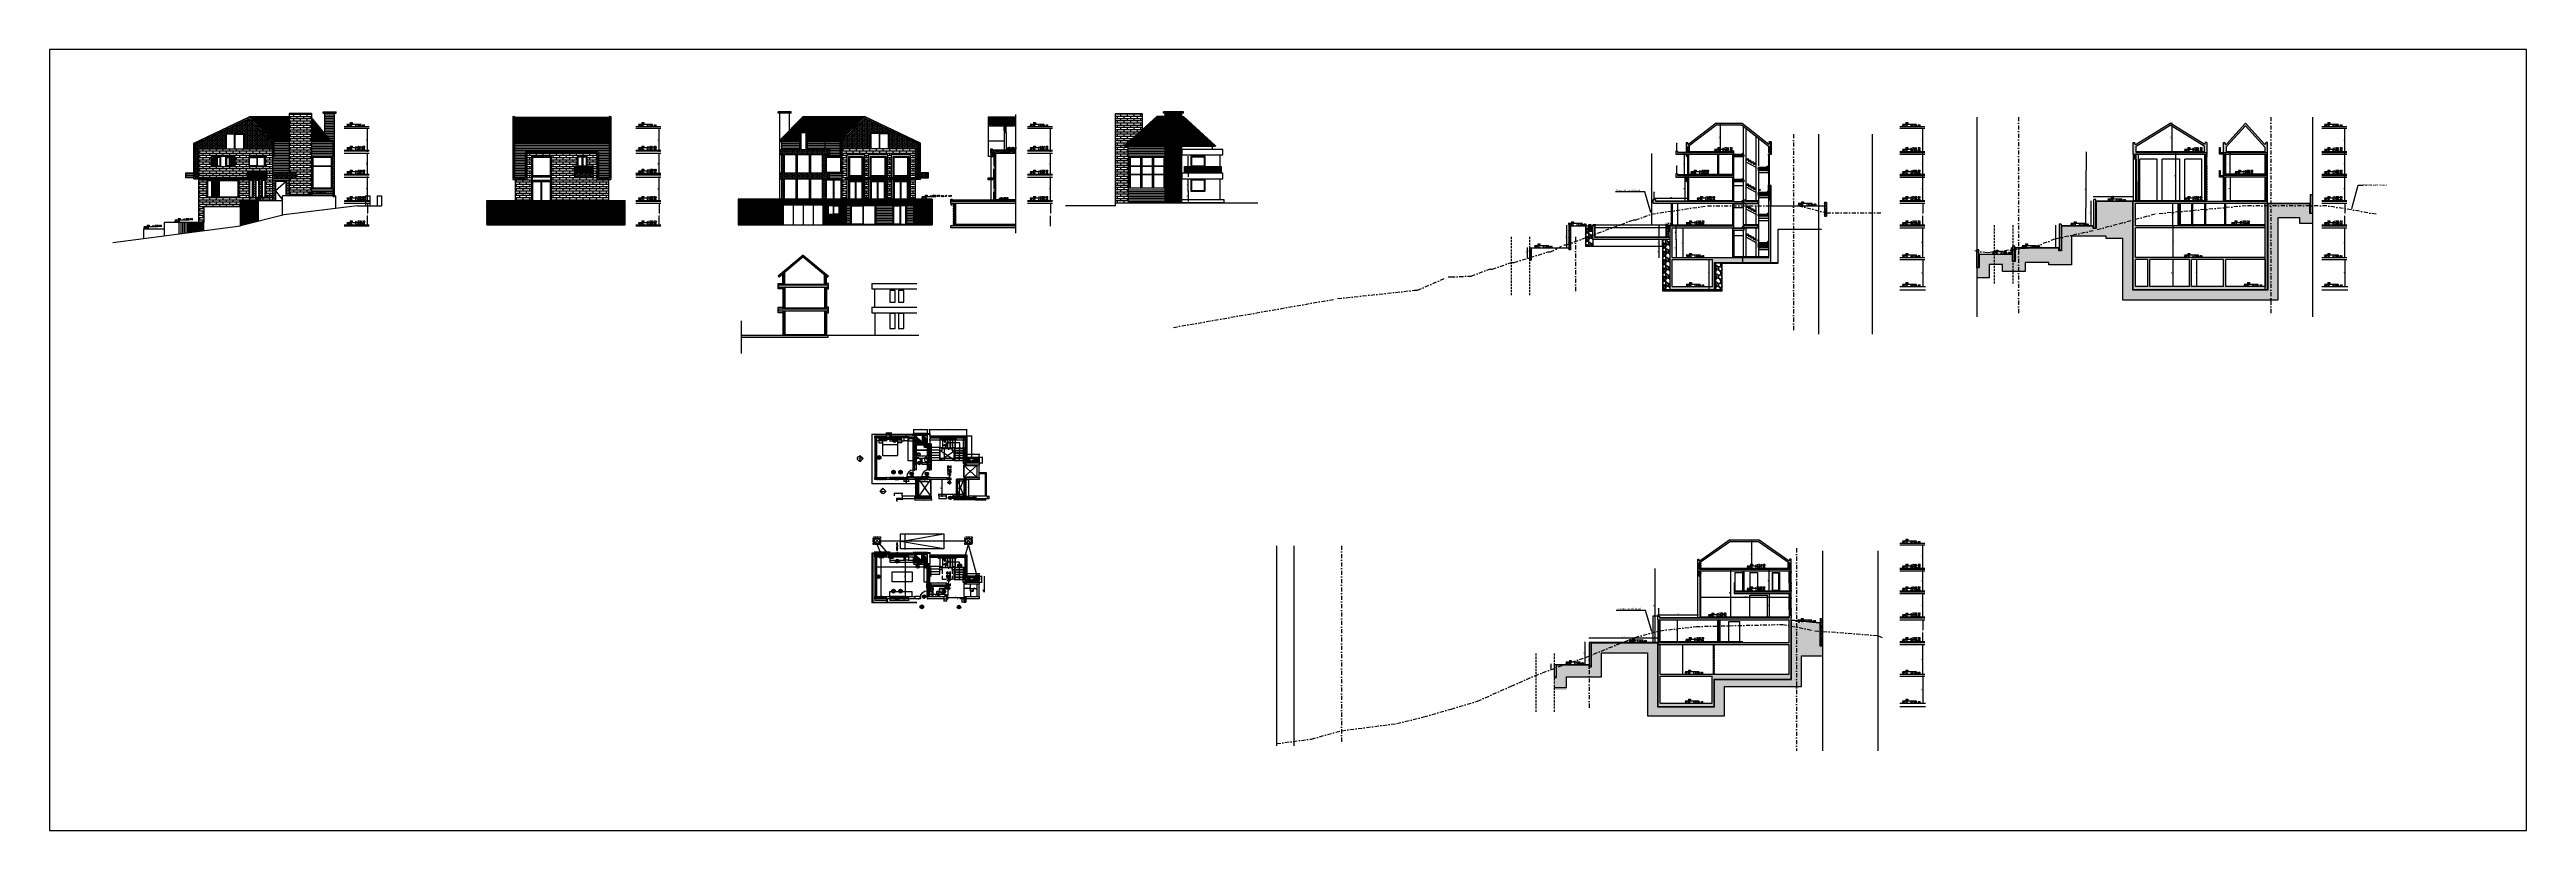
# Model space of a CAD drawing. Header units: centimetres. Extents: x 96271 to 179142, y 9855 to 112216.
# Drawn here: x 127018 to 156747, y 9855 to 19228 of the extents above; entities that cross this region are included whole.
import ezdxf
from ezdxf import colors
from ezdxf.entities.mleader import LeaderData, LeaderLine
from ezdxf.enums import TextEntityAlignment as Align
from ezdxf.math import Vec2, Vec3

# ---------------------------------------------------------------- set-up
doc = ezdxf.new("R2010")
doc.units = ezdxf.units.CM
doc.header["$LTSCALE"] = 100
doc.header["$MEASUREMENT"] = 0
doc.header["$PDSIZE"] = 0.2
for name, pattern in [('DASHDOT', [1, 0.5, -0.25, 0, -0.25]), ('DASHED', [0.75, 0.5, -0.25]), ('HIDDEN', [0.375, 0.25, -0.125]), ('HIDDEN2', [0.1875, 0.125, -0.0625])]:
    doc.linetypes.add(name, pattern=pattern)
doc.layers.get('0').update_dxf_attribs({"linetype": 'CONTINUOUS'})
doc.layers.get('DEFPOINTS').update_dxf_attribs({"linetype": 'CONTINUOUS'})
for name, color, linetype in [('0-door', 7, 'CONTINUOUS'), ('1-door', 7, 'CONTINUOUS'), ('A-CLADDING', 53, 'CONTINUOUS'), ('A-Dim', 2, 'CONTINUOUS'), ('A-Dim CMU', 2, 'CONTINUOUS'), ('A-DOOR-ANOT', 111, 'CONTINUOUS'), ('A-Elev-Otln1', 44, 'CONTINUOUS'), ('A-Elev-Otln2', 43, 'CONTINUOUS'), ('A-Elev-Otln3', 42, 'CONTINUOUS'), ('A-Elev-Otln4', 41, 'CONTINUOUS'), ('A-Elev-Otln5', 251, 'CONTINUOUS'), ('A-Flor-Str', 3, 'CONTINUOUS'), ('A-Furn-Free', 32, 'CONTINUOUS'), ('A-Glass-Full', 140, 'CONTINUOUS'), ('A-Otln-Abv', 1, 'DASHED'), ('A-Otln-Lot Limit', 4, 'CONTINUOUS'), ('A-Patt', 8, 'CONTINUOUS'), ('A-Patt-CMU', 8, 'CONTINUOUS'), ('A-Patt-Strcr', 8, 'CONTINUOUS'), ('A-PLASTER', 51, 'CONTINUOUS'), ('A-Rev Cloud', 80, 'CONTINUOUS'), ('A-Sanitary fixt', 143, 'CONTINUOUS'), ('A-Sanitary Fixture', 143, 'CONTINUOUS'), ('A-sect-Mcut', 54, 'CONTINUOUS'), ('A-Sect-Mcut-Earth', 54, 'CONTINUOUS'), ('A-Sect-Mcut-Glass', 141, 'CONTINUOUS'), ('A-Sect-Mcut-Handrail', 51, 'CONTINUOUS'), ('A-Sect-Mcut-Tiling', 51, 'CONTINUOUS'), ('A-Setback', 3, 'DASHDOT'), ('A-Shaft', 31, 'CONTINUOUS'), ('A-Slab limit', 53, 'CONTINUOUS'), ('A-STAIRS', 51, 'CONTINUOUS'), ('A-Wall-Full', 5, 'CONTINUOUS'), ('A-Wall-Prht', 2, 'CONTINUOUS'), ('A-Wall-Strctr', 6, 'CONTINUOUS'), ('A-WINDOW-ANOT', 131, 'CONTINUOUS'), ('HACTH', 8, 'CONTINUOUS'), ('HANDLES', 2, 'CONTINUOUS'), ('M-DR-EQUIP', 161, 'CONTINUOUS'), ('M-DR-RW', 30, 'CONTINUOUS'), ('M-DR-TXT', 80, 'CONTINUOUS'), ('M-FCO-FD', 161, 'CONTINUOUS'), ('plan-elevation level', 7, 'CONTINUOUS'), ('plan-stair steps nbr', 224, 'CONTINUOUS'), ('S-Limit-Formwork', 42, 'CONTINUOUS'), ('windows', 4, 'CONTINUOUS')]:
    doc.layers.add(name, color=color, linetype=linetype)
doc.layers.add('A-Sect-Iden', color=191, linetype='CONTINUOUS', lineweight=25)
doc.layers.add('sanitaires', color=150, linetype='CONTINUOUS', lineweight=0)
doc.styles.add('ARIAL', font='arialbd.ttf')
doc.styles.add('ROMAND', font='romand.shx', dxfattribs={"height": 10})
doc.styles.add('ROMANS', font='romans.shx')
doc.styles.get("Standard").update_dxf_attribs({"font": 'arial.ttf'})
doc.dimstyles.new('1-50', dxfattribs={"dimtxt": 11.25, "dimasz": 5, "dimexe": 5, "dimexo": 5, "dimgap": 5, "dimtad": 1, "dimdec": 1, "dimrnd": 0.5, "dimzin": 12, "dimdsep": 46, "dimtxsty": 'Standard', "dimblk": 'ARCHTICK', "dimcen": 0.09, "dimdle": 5, "dimadec": 0, "dimazin": 3, "dimtfac": 1, "dimtdec": 1, "dimtix": 1, "dimtofl": 0, "dimtmove": 1, "dimatfit": 3, "dimfxl": 5, "dimtolj": 1, "dimtzin": 0, "dimarcsym": 0})
pattern_1 = [(140, (149598.393, 87124.047), (1.2550427, 14.3452037), [1.5, -16.5]), (85, (149598.393, 87124.047), (-15.0438427, -2.7750267), [1.2, -13.2]), (190.451444, (149598.498, 87125.242), (-13.7887998, 11.570177), [1.2748038, -14.0228422]), (136.1842, (149594.393, 87124.047), (3.3103856, 21.3448266), [2.25, -24.75]), (186.635635, (149594.67, 87125.826), (-19.482372, 18.693239), [1.912207, -21.034275]), (81.184164, (149594.393, 87124.047), (-19.482372, 18.693239), [1.8, -19.8]), (111, (149595.393, 87126.047), (8.0523778, 11.938141), [1.5, -16.5]), (56, (149595.393, 87126.047), (-14.503001, 4.8663066), [1.2, -13.2]), (161.451445, (149596.064, 87127.042), (-6.450623, 16.8044475), [1.2748038, -14.0228422]), (127.5, (149598.393, 87124.047), (-6.65787708, 0.2431971), [0, -13.04, 0, -13.4, 0, -13.25]), (97.5, (149598.393, 87124.047), (-7.88823424, 5.26139075), [0, -7.64, 0, -12.74, 0, -5.05]), (57.5, (149598.393, 87119.587), (0.45109743, 10.67644872), [0, -5, 0, -15.6, 0, -20.7]), (47.5, (149598.393, 87117.587), (-2.0020996, 11.6637234), [0, -6.5, 0, -10.36, 0, -14.7])]
pattern_2 = [(315, (149598.3932, 87124.0469), (1.76776695, 1.76776695), [])]
pattern_3 = [(140, (149598.393, 77124.047), (1.2550427, 14.3452037), [1.5, -16.5]), (85, (149598.393, 77124.047), (-15.0438427, -2.7750267), [1.2, -13.2]), (190.451444, (149598.498, 77125.242), (-13.7887998, 11.570177), [1.274804, -14.0228422]), (136.1842, (149594.393, 77124.047), (3.3103856, 21.3448266), [2.25, -24.75]), (186.635635, (149594.67, 77125.826), (-19.482372, 18.693239), [1.912207, -21.034275]), (81.184164, (149594.393, 77124.047), (-19.482372, 18.693239), [1.8, -19.8]), (111, (149595.393, 77126.047), (8.0523778, 11.938141), [1.5, -16.5]), (56, (149595.393, 77126.047), (-14.503001, 4.8663066), [1.2, -13.2]), (161.451445, (149596.064, 77127.042), (-6.450623, 16.8044475), [1.2748038, -14.0228422]), (127.5, (149598.393, 77124.047), (-6.65787708, 0.2431971), [0, -13.04, 0, -13.4, 0, -13.25]), (97.5, (149598.393, 77124.047), (-7.8882342, 5.26139075), [0, -7.64, 0, -12.74, 0, -5.05]), (57.5, (149598.393, 77119.587), (0.45109743, 10.6764487), [0, -5, 0, -15.6, 0, -20.7]), (47.5, (149598.393, 77117.587), (-2.0020996, 11.6637234), [0, -6.5, 0, -10.36, 0, -14.7])]
pattern_4 = [(0, (149663.154, 69378.014), (0, 20), [])]
pattern_5 = [(0, (149663.154, 69378.014), (0, 12.0015), []), (90, (149663.154, 69378.014), (-18, 12.0015), [12.0015, -12.0015])]
pattern_6 = [(140, (149663.154, 69378.014), (1.2550427, 14.3452037), [1.5, -16.5]), (85, (149663.154, 69378.014), (-15.0438427, -2.7750267), [1.2, -13.2]), (190.451444, (149663.259, 69379.21), (-13.7887998, 11.570177), [1.274804, -14.0228422]), (136.1842, (149659.154, 69378.014), (3.3103856, 21.3448266), [2.25, -24.75]), (186.635635, (149659.43, 69379.793), (-19.482372, 18.693239), [1.912207, -21.034275]), (81.184164, (149659.154, 69378.014), (-19.482372, 18.693239), [1.8, -19.8]), (111, (149660.154, 69380.014), (8.0523778, 11.938141), [1.5, -16.5]), (56, (149660.154, 69380.014), (-14.503001, 4.8663066), [1.2, -13.2]), (161.451445, (149660.825, 69381.01), (-6.450623, 16.8044475), [1.2748038, -14.0228422]), (127.5, (149663.154, 69378.0145), (-6.6578771, 0.2431971), [0, -13.04, 0, -13.4, 0, -13.25]), (97.5, (149663.154, 69378.0145), (-7.8882342, 5.26139075), [0, -7.64, 0, -12.74, 0, -5.05]), (57.5, (149663.154, 69373.5545), (0.45109743, 10.6764487), [0, -5, 0, -15.6, 0, -20.7]), (47.5, (149663.154, 69371.5545), (-2.0020996, 11.6637234), [0, -6.5, 0, -10.36, 0, -14.7])]
pattern_7 = [(90, (894916.29, -703049.082), (14.2875, 7.14375), [0, -14.2875])]
pattern_8 = [(315, (130074.8242, 23767.6505), (1.76776695, 1.76776695), [])]
pattern_9 = [(0, (149663.154, 69378.014), (0, 26.67), []), (90, (149663.154, 69378.014), (-40, 26.67), [26.67, -26.67])]
pattern_10 = [(37.5, (149663.1543, 69378.0145), (-0.06299336, 1.92682377), [0, -1.52, 0, -1.7, 0, -1.625]), (7.5, (149663.1543, 69378.0145), (1.7697767, 2.82214607), [0, -0.82, 0, -1.37, 0, -0.525]), (327.5, (149661.9243, 69378.0145), (3.11414186, 0.005659054), [0, -0.5, 0, -1.8, 0, -2.35]), (317.5, (149661.9243, 69378.0145), (3.0061266, 0.87767556), [0, -0.25, 0, -1.18, 0, -1.35])]
pattern_11 = [(0, (149663.154, 69378.014), (-7e-15, -30), [50, -10]), (0, (149653.154, 69368.014), (-7e-15, -30), [30, -7.5, 15, -7.5]), (0, (149638.154, 69358.014), (-7e-15, -30), [50, -10])]
pattern_12 = [(0, (149663.154, 69378.014), (0, 15), [])]
pattern_13 = [(140, (149976.279, 69378.014), (1.2550427, 14.3452037), [1.5, -16.5]), (85, (149976.28, 69378.014), (-15.0438427, -2.7750267), [1.2, -13.2]), (190.451444, (149976.384, 69379.21), (-13.7887998, 11.570177), [1.274804, -14.0228422]), (136.1842, (149972.28, 69378.014), (3.3103856, 21.3448266), [2.25, -24.75]), (186.635635, (149972.555, 69379.793), (-19.482372, 18.693239), [1.912207, -21.034275]), (81.184164, (149972.28, 69378.014), (-19.482372, 18.693239), [1.8, -19.8]), (111, (149973.279, 69380.014), (8.0523778, 11.938141), [1.5, -16.5]), (56, (149973.28, 69380.014), (-14.503001, 4.8663066), [1.2, -13.2]), (161.451445, (149973.95, 69381.01), (-6.450623, 16.8044475), [1.2748038, -14.0228422]), (127.5, (149976.2794, 69378.0145), (-6.6578771, 0.2431971), [0, -13.04, 0, -13.4, 0, -13.25]), (97.5, (149976.2794, 69378.0145), (-7.8882342, 5.26139075), [0, -7.64, 0, -12.74, 0, -5.05]), (57.5, (149976.2794, 69373.5545), (0.45109743, 10.6764487), [0, -5, 0, -15.6, 0, -20.7]), (47.5, (149976.279, 69371.5545), (-2.0020996, 11.6637234), [0, -6.5, 0, -10.36, 0, -14.7])]
pattern_14 = [(315, (149976.2794, 69378.0145), (1.76776695, 1.76776695), [])]

# ---------------------------------------------------------------- blocks, each defined once
blk = doc.blocks.new('FFL-CL-SECTION')
at = {"ltscale": 111}
h = blk.add_hatch(dxfattribs=at)
h.set_pattern_fill('ACAD_ISO07W100', color=232, scale=2, style=0)
h.set_pattern_definition([(7e-15, (-164148.149, 25605.833), (0, 10), [1, -6])])
h.paths.add_polyline_path([(-1579, 487), (-1724, 487), (-1579, 278)])
h = blk.add_hatch(dxfattribs=at)
h.set_pattern_fill('ACAD_ISO07W100', color=232, scale=2, style=0)
h.set_pattern_definition([(180, (160989.661, 25605.833), (0, 10), [1, -6])])
h.paths.add_polyline_path([(-1579, 487), (-1435, 487), (-1579, 278)])
at = {"color": 7, "ltscale": 111}
for p, q in [((-44, 533), (-1735, 533)), ((-1579, 278), (-1724, 487)), ((-1724, 487), (-1579, 487)), ((-1579, 278), (-1435, 487)), ((-1435, 487), (-1579, 487))]:
    blk.add_line(p, q, dxfattribs=at)
at = {"color": 111, "ltscale": 111, "style": 'ROMAND'}
for s, p in [('CL', (-1361, 327)), ('FFL', (-1361, 570))]:
    blk.add_text(s, height=180, dxfattribs=at).set_placement(p)
for tag, p in [('CL', (-787, 313)), ('FFL', (-778, 571))]:
    blk.add_attdef(tag, p, '', height=180, dxfattribs=at)
blk = doc.blocks.new('_ArchTick')
at = {"color": 0, "linetype": 'ByBlock', "const_width": 0.15}
blk.add_lwpolyline([(-0.5, -0.5), (0.5, 0.5)], dxfattribs=at)
blk = doc.blocks.new('*D223')
at = {"layer": 'A-Dim', "color": 0, "lineweight": -2, "transparency": 16777216}
blk.add_line((152500, 17388), (152500, 17108), dxfattribs=at)
at = {"layer": 'DEFPOINTS', "color": 0, "transparency": 16777216}
for p in [(152500, 17383), (152500, 17113), (152500, 17113)]:
    blk.add_point(p, dxfattribs=at)
at = {"layer": 'A-Dim', "color": 0, "lineweight": -2, "transparency": 16777216, "xscale": 5, "yscale": 5, "zscale": 5}
for p, rotation in [((152500, 17383), 90), ((152500, 17113), 270)]:
    blk.add_blockref('_ArchTick', p, dxfattribs=dict(at, rotation=rotation))
at = {"layer": 'A-Dim', "color": 0, "transparency": 16777216, "insert": (152490, 17248), "char_height": 11.2, "attachment_point": 5, "rotation": 90}
blk.add_mtext('\\A1;270', dxfattribs=at)
blk = doc.blocks.new('*D224')
at = {"layer": 'A-Dim', "color": 0, "lineweight": -2, "transparency": 16777216}
blk.add_line((152501, 17118), (152503, 16728), dxfattribs=at)
at = {"layer": 'DEFPOINTS', "color": 0, "transparency": 16777216}
for p in [(152501, 17113), (152503, 16733), (152503, 16733)]:
    blk.add_point(p, dxfattribs=at)
at = {"layer": 'A-Dim', "color": 0, "lineweight": -2, "transparency": 16777216, "xscale": 5, "yscale": 5, "zscale": 5}
for p, rotation in [((152501, 17113), 90.36136484864308), ((152503, 16733), 270.3613648486431)]:
    blk.add_blockref('_ArchTick', p, dxfattribs=dict(at, rotation=rotation))
at = {"layer": 'A-Dim', "color": 0, "transparency": 16777216, "insert": (152512, 16923), "char_height": 11.2, "attachment_point": 5, "rotation": 270.3614}
blk.add_mtext('\\A1;380', dxfattribs=at)
blk = doc.blocks.new('*D225')
at = {"layer": 'A-Dim', "color": 0, "lineweight": -2, "transparency": 16777216}
blk.add_line((152533, 17998), (152533, 17413), dxfattribs=at)
at = {"layer": 'DEFPOINTS', "color": 0, "transparency": 16777216}
for p in [(152533, 17993), (152533, 17418), (152533, 17418)]:
    blk.add_point(p, dxfattribs=at)
at = {"layer": 'A-Dim', "color": 0, "lineweight": -2, "transparency": 16777216, "xscale": 5, "yscale": 5, "zscale": 5}
for p, rotation in [((152533, 17993), 90), ((152533, 17418), 270)]:
    blk.add_blockref('_ArchTick', p, dxfattribs=dict(at, rotation=rotation))
at = {"layer": 'A-Dim', "color": 0, "transparency": 16777216, "insert": (152522, 17705), "char_height": 11.2, "attachment_point": 5, "rotation": 90}
blk.add_mtext('\\A1;575', dxfattribs=at)
blk = doc.blocks.new('*D226')
at = {"layer": 'A-Dim', "color": 0, "lineweight": -2, "transparency": 16777216}
blk.add_line((153190, 17703), (153190, 17413), dxfattribs=at)
at = {"layer": 'DEFPOINTS', "color": 0, "transparency": 16777216}
for p in [(153138, 17698), (153138, 17418), (153190, 17418)]:
    blk.add_point(p, dxfattribs=at)
at = {"layer": 'A-Dim', "color": 0, "lineweight": -2, "transparency": 16777216, "xscale": 5, "yscale": 5, "zscale": 5}
for p, rotation in [((153190, 17698), 90), ((153190, 17418), 270)]:
    blk.add_blockref('_ArchTick', p, dxfattribs=dict(at, rotation=rotation))
at = {"layer": 'A-Dim', "color": 0, "transparency": 16777216, "insert": (153179, 17558), "char_height": 11.2, "attachment_point": 5, "rotation": 90}
blk.add_mtext('\\A1;280', dxfattribs=at)
blk = doc.blocks.new('*D227')
at = {"layer": 'A-Dim', "color": 0, "lineweight": -2, "transparency": 16777216}
blk.add_line((153190, 17728), (153190, 17978), dxfattribs=at)
at = {"layer": 'DEFPOINTS', "color": 0, "transparency": 16777216}
for p in [(153190, 17973), (153190, 17973), (153190, 17733)]:
    blk.add_point(p, dxfattribs=at)
at = {"layer": 'A-Dim', "color": 0, "lineweight": -2, "transparency": 16777216, "xscale": 5, "yscale": 5, "zscale": 5}
for p, rotation in [((153190, 17973), 90), ((153190, 17733), 270)]:
    blk.add_blockref('_ArchTick', p, dxfattribs=dict(at, rotation=rotation))
at = {"layer": 'A-Dim', "color": 0, "transparency": 16777216, "insert": (153179, 17853), "char_height": 11.2, "attachment_point": 5, "rotation": 90}
blk.add_mtext('\\A1;240', dxfattribs=at)
blk = doc.blocks.new('*D228')
at = {"layer": 'A-Dim', "color": 0, "lineweight": -2, "transparency": 16777216}
blk.add_line((152491, 18348), (152491, 17988), dxfattribs=at)
at = {"layer": 'DEFPOINTS', "color": 0, "transparency": 16777216}
for p in [(152470, 18343), (152470, 17993), (152491, 17993)]:
    blk.add_point(p, dxfattribs=at)
at = {"layer": 'A-Dim', "color": 0, "lineweight": -2, "transparency": 16777216, "xscale": 5, "yscale": 5, "zscale": 5}
for p, rotation in [((152491, 18343), 90), ((152491, 17993), 270)]:
    blk.add_blockref('_ArchTick', p, dxfattribs=dict(at, rotation=rotation))
at = {"layer": 'A-Dim', "color": 0, "transparency": 16777216, "insert": (152480, 18168), "char_height": 11.2, "attachment_point": 5, "rotation": 90}
blk.add_mtext('\\A1;350', dxfattribs=at)
blk = doc.blocks.new('*D216')
at = {"layer": 'A-Dim', "color": 0, "lineweight": -2, "transparency": 16777216}
blk.add_line((150568, 16768), (150568, 16853), dxfattribs=at)
at = {"layer": 'DEFPOINTS', "color": 0, "transparency": 16777216}
for p in [(150568, 16848), (150583, 16848), (150583, 16773)]:
    blk.add_point(p, dxfattribs=at)
at = {"layer": 'A-Dim', "color": 0, "lineweight": -2, "transparency": 16777216, "xscale": 5, "yscale": 5, "zscale": 5}
for p, rotation in [((150568, 16848), 90), ((150568, 16773), 270)]:
    blk.add_blockref('_ArchTick', p, dxfattribs=dict(at, rotation=rotation))
at = {"layer": 'A-Dim', "color": 0, "transparency": 16777216, "insert": (150558, 16810), "char_height": 11.2, "attachment_point": 5, "rotation": 90}
blk.add_mtext('\\A1;75', dxfattribs=at)
blk = doc.blocks.new('*D217')
at = {"layer": 'A-Dim', "color": 0, "lineweight": -2, "transparency": 16777216}
blk.add_line((151100, 16843), (151100, 17118), dxfattribs=at)
at = {"layer": 'DEFPOINTS', "color": 0, "transparency": 16777216}
for p in [(151100, 17113), (151138, 17113), (151138, 16848)]:
    blk.add_point(p, dxfattribs=at)
at = {"layer": 'A-Dim', "color": 0, "lineweight": -2, "transparency": 16777216, "xscale": 5, "yscale": 5, "zscale": 5}
for p, rotation in [((151100, 17113), 90), ((151100, 16848), 270)]:
    blk.add_blockref('_ArchTick', p, dxfattribs=dict(at, rotation=rotation))
at = {"layer": 'A-Dim', "color": 0, "transparency": 16777216, "insert": (151090, 16980), "char_height": 11.2, "attachment_point": 5, "rotation": 90}
blk.add_mtext('\\A1;265', dxfattribs=at)
blk = doc.blocks.new('*D218')
at = {"layer": 'A-Dim', "color": 0, "lineweight": -2, "transparency": 16777216}
blk.add_line((151523, 17108), (151523, 17413), dxfattribs=at)
at = {"layer": 'DEFPOINTS', "color": 0, "transparency": 16777216}
for p in [(151523, 17408), (151553, 17408), (151553, 17113)]:
    blk.add_point(p, dxfattribs=at)
at = {"layer": 'A-Dim', "color": 0, "lineweight": -2, "transparency": 16777216, "xscale": 5, "yscale": 5, "zscale": 5}
for p, rotation in [((151523, 17408), 90), ((151523, 17113), 270)]:
    blk.add_blockref('_ArchTick', p, dxfattribs=dict(at, rotation=rotation))
at = {"layer": 'A-Dim', "color": 0, "transparency": 16777216, "insert": (151512, 17260), "char_height": 11.2, "attachment_point": 5, "rotation": 90}
blk.add_mtext('\\A1;295', dxfattribs=at)
blk = doc.blocks.new('*D219')
at = {"layer": 'A-Dim', "color": 0, "lineweight": -2, "transparency": 16777216}
blk.add_line((152033, 17459), (151548, 17459), dxfattribs=at)
at = {"layer": 'DEFPOINTS', "color": 0, "transparency": 16777216}
for p in [(151553, 17459), (151553, 17418), (152028, 17418)]:
    blk.add_point(p, dxfattribs=at)
at = {"layer": 'A-Dim', "color": 0, "lineweight": -2, "transparency": 16777216, "xscale": 5, "yscale": 5, "zscale": 5, "rotation": 180}
blk.add_blockref('_ArchTick', (151553, 17459), dxfattribs=at)
at = {"layer": 'A-Dim', "color": 0, "lineweight": -2, "transparency": 16777216, "xscale": 5, "yscale": 5, "zscale": 5}
blk.add_blockref('_ArchTick', (152028, 17459), dxfattribs=at)
at = {"layer": 'A-Dim', "color": 0, "transparency": 16777216, "insert": (151790, 17470), "char_height": 11.2, "attachment_point": 5}
blk.add_mtext('\\A1;475', dxfattribs=at)
blk = doc.blocks.new('*D220')
at = {"layer": 'A-Dim', "color": 0, "lineweight": -2, "transparency": 16777216}
blk.add_line((152792, 16378), (152792, 16713), dxfattribs=at)
at = {"layer": 'DEFPOINTS', "color": 0, "transparency": 16777216}
for p in [(152728, 16708), (152792, 16708), (152728, 16383)]:
    blk.add_point(p, dxfattribs=at)
at = {"layer": 'A-Dim', "color": 0, "lineweight": -2, "transparency": 16777216, "xscale": 5, "yscale": 5, "zscale": 5}
for p, rotation in [((152792, 16708), 90), ((152792, 16383), 270)]:
    blk.add_blockref('_ArchTick', p, dxfattribs=dict(at, rotation=rotation))
at = {"layer": 'A-Dim', "color": 0, "transparency": 16777216, "insert": (152781, 16545), "char_height": 11.2, "attachment_point": 5, "rotation": 90}
blk.add_mtext('\\A1;325', dxfattribs=at)
blk = doc.blocks.new('*D221')
at = {"layer": 'A-Dim', "color": 0, "lineweight": -2, "transparency": 16777216}
blk.add_line((152503, 16713), (152503, 16378), dxfattribs=at)
at = {"layer": 'DEFPOINTS', "color": 0, "transparency": 16777216}
for p in [(152528, 16708), (152503, 16383), (152528, 16383)]:
    blk.add_point(p, dxfattribs=at)
at = {"layer": 'A-Dim', "color": 0, "lineweight": -2, "transparency": 16777216, "xscale": 5, "yscale": 5, "zscale": 5}
for p, rotation in [((152503, 16708), 90), ((152503, 16383), 270)]:
    blk.add_blockref('_ArchTick', p, dxfattribs=dict(at, rotation=rotation))
at = {"layer": 'A-Dim', "color": 0, "transparency": 16777216, "insert": (152492, 16545), "char_height": 11.2, "attachment_point": 5, "rotation": 90}
blk.add_mtext('\\A1;325', dxfattribs=at)
blk = doc.blocks.new('*D222')
at = {"layer": 'A-Dim', "color": 0, "lineweight": -2, "transparency": 16777216}
blk.add_line((151461, 17999), (151455, 17109), dxfattribs=at)
at = {"layer": 'DEFPOINTS', "color": 0, "transparency": 16777216}
for p in [(151762, 17993), (151455, 17114), (151757, 17113)]:
    blk.add_point(p, dxfattribs=at)
at = {"layer": 'A-Dim', "color": 0, "lineweight": -2, "transparency": 16777216, "xscale": 5, "yscale": 5, "zscale": 5}
for p, rotation in [((151460, 17994), 89.6744593013142), ((151455, 17114), 269.6744593013142)]:
    blk.add_blockref('_ArchTick', p, dxfattribs=dict(at, rotation=rotation))
at = {"layer": 'A-Dim', "color": 0, "transparency": 16777216, "insert": (151447, 17555), "char_height": 11.2, "attachment_point": 5, "rotation": 89.6745}
blk.add_mtext('\\A1;880', dxfattribs=at)
blk = doc.blocks.new('*D267')
at = {"layer": 'A-Dim', "color": 0, "lineweight": -2, "transparency": 16777216}
blk.add_line((146247, 17978), (146247, 17118), dxfattribs=at)
at = {"layer": 'DEFPOINTS', "color": 0, "transparency": 16777216}
for p in [(146402, 17973), (146247, 17123), (146402, 17123)]:
    blk.add_point(p, dxfattribs=at)
at = {"layer": 'A-Dim', "color": 0, "lineweight": -2, "transparency": 16777216, "xscale": 5, "yscale": 5, "zscale": 5}
for p, rotation in [((146247, 17973), 89.97078370557752), ((146247, 17123), 269.9707837055776)]:
    blk.add_blockref('_ArchTick', p, dxfattribs=dict(at, rotation=rotation))
at = {"layer": 'A-Dim', "color": 0, "transparency": 16777216, "insert": (146236, 17548), "char_height": 11.2, "attachment_point": 5, "rotation": 89.9708}
blk.add_mtext('\\A1;850', dxfattribs=at)
blk = doc.blocks.new('*D268')
at = {"layer": 'A-Dim', "color": 0, "lineweight": -2, "transparency": 16777216}
blk.add_line((146561, 17118), (146561, 17388), dxfattribs=at)
at = {"layer": 'DEFPOINTS', "color": 0, "transparency": 16777216}
for p in [(146502, 17383), (146561, 17383), (146502, 17123)]:
    blk.add_point(p, dxfattribs=at)
at = {"layer": 'A-Dim', "color": 0, "lineweight": -2, "transparency": 16777216, "xscale": 5, "yscale": 5, "zscale": 5}
for p, rotation in [((146561, 17383), 90), ((146561, 17123), 270)]:
    blk.add_blockref('_ArchTick', p, dxfattribs=dict(at, rotation=rotation))
at = {"layer": 'A-Dim', "color": 0, "transparency": 16777216, "insert": (146551, 17253), "char_height": 11.2, "attachment_point": 5, "rotation": 90}
blk.add_mtext('\\A1;260', dxfattribs=at)
blk = doc.blocks.new('*D269')
at = {"layer": 'A-Dim', "color": 0, "lineweight": -2, "transparency": 16777216}
blk.add_line((146644, 17703), (146644, 17413), dxfattribs=at)
at = {"layer": 'DEFPOINTS', "color": 0, "transparency": 16777216}
for p in [(146602, 17698), (146602, 17418), (146644, 17418)]:
    blk.add_point(p, dxfattribs=at)
at = {"layer": 'A-Dim', "color": 0, "lineweight": -2, "transparency": 16777216, "xscale": 5, "yscale": 5, "zscale": 5}
for p, rotation in [((146644, 17698), 90), ((146644, 17418), 270)]:
    blk.add_blockref('_ArchTick', p, dxfattribs=dict(at, rotation=rotation))
at = {"layer": 'A-Dim', "color": 0, "transparency": 16777216, "insert": (146634, 17558), "char_height": 11.2, "attachment_point": 5, "rotation": 90}
blk.add_mtext('\\A1;280', dxfattribs=at)
blk = doc.blocks.new('*D270')
at = {"layer": 'A-Dim', "color": 0, "lineweight": -2, "transparency": 16777216}
blk.add_line((146642, 17728), (146642, 17978), dxfattribs=at)
at = {"layer": 'DEFPOINTS', "color": 0, "transparency": 16777216}
for p in [(146642, 17973), (146692, 17973), (146692, 17733)]:
    blk.add_point(p, dxfattribs=at)
at = {"layer": 'A-Dim', "color": 0, "lineweight": -2, "transparency": 16777216, "xscale": 5, "yscale": 5, "zscale": 5}
for p, rotation in [((146642, 17973), 90), ((146642, 17733), 270)]:
    blk.add_blockref('_ArchTick', p, dxfattribs=dict(at, rotation=rotation))
at = {"layer": 'A-Dim', "color": 0, "transparency": 16777216, "insert": (146631, 17853), "char_height": 11.2, "attachment_point": 5, "rotation": 90}
blk.add_mtext('\\A1;240', dxfattribs=at)
blk = doc.blocks.new('*D271')
at = {"layer": 'A-Dim', "color": 0, "lineweight": -2, "transparency": 16777216}
blk.add_line((147069, 18348), (147069, 17988), dxfattribs=at)
at = {"layer": 'DEFPOINTS', "color": 0, "transparency": 16777216}
for p in [(146692, 18343), (146692, 17993), (147069, 17993)]:
    blk.add_point(p, dxfattribs=at)
at = {"layer": 'A-Dim', "color": 0, "lineweight": -2, "transparency": 16777216, "xscale": 5, "yscale": 5, "zscale": 5}
for p, rotation in [((147069, 18343), 90), ((147069, 17993), 270)]:
    blk.add_blockref('_ArchTick', p, dxfattribs=dict(at, rotation=rotation))
at = {"layer": 'A-Dim', "color": 0, "transparency": 16777216, "insert": (147059, 18168), "char_height": 11.2, "attachment_point": 5, "rotation": 90}
blk.add_mtext('\\A1;350', dxfattribs=at)
blk = doc.blocks.new('*D272')
at = {"layer": 'A-Dim', "color": 0, "lineweight": -2, "transparency": 16777216}
blk.add_line((146623, 17093), (146623, 16728), dxfattribs=at)
at = {"layer": 'DEFPOINTS', "color": 0, "transparency": 16777216}
for p in [(146772, 17088), (146623, 16733), (146772, 16733)]:
    blk.add_point(p, dxfattribs=at)
at = {"layer": 'A-Dim', "color": 0, "lineweight": -2, "transparency": 16777216, "xscale": 5, "yscale": 5, "zscale": 5}
for p, rotation in [((146623, 17088), 90), ((146623, 16733), 270)]:
    blk.add_blockref('_ArchTick', p, dxfattribs=dict(at, rotation=rotation))
at = {"layer": 'A-Dim', "color": 0, "transparency": 16777216, "insert": (146612, 16910), "char_height": 11.2, "attachment_point": 5, "rotation": 90}
blk.add_mtext('\\A1;355', dxfattribs=at)
blk = doc.blocks.new('*D273')
at = {"layer": 'A-Dim', "color": 0, "lineweight": -2, "transparency": 16777216}
blk.add_line((146672, 17440), (146287, 17440), dxfattribs=at)
at = {"layer": 'DEFPOINTS', "color": 0, "transparency": 16777216}
for p in [(146292, 17518), (146292, 17440), (146667, 17518)]:
    blk.add_point(p, dxfattribs=at)
at = {"layer": 'A-Dim', "color": 0, "lineweight": -2, "transparency": 16777216, "xscale": 5, "yscale": 5, "zscale": 5, "rotation": 180}
blk.add_blockref('_ArchTick', (146292, 17440), dxfattribs=at)
at = {"layer": 'A-Dim', "color": 0, "lineweight": -2, "transparency": 16777216, "xscale": 5, "yscale": 5, "zscale": 5}
blk.add_blockref('_ArchTick', (146667, 17440), dxfattribs=at)
at = {"layer": 'A-Dim', "color": 0, "transparency": 16777216, "insert": (146480, 17451), "char_height": 11.2, "attachment_point": 5}
blk.add_mtext('\\A1;375', dxfattribs=at)
blk = doc.blocks.new('*D265')
at = {"layer": 'A-Dim', "color": 0, "lineweight": -2, "transparency": 16777216}
blk.add_line((144753, 16853), (144753, 16724), dxfattribs=at)
at = {"layer": 'DEFPOINTS', "color": 0, "transparency": 16777216}
for p in [(144753, 16729), (144781, 16848), (144781, 16729)]:
    blk.add_point(p, dxfattribs=at)
at = {"layer": 'A-Dim', "color": 0, "lineweight": -2, "transparency": 16777216, "xscale": 5, "yscale": 5, "zscale": 5}
for p, rotation in [((144753, 16848), 90), ((144753, 16729), 270)]:
    blk.add_blockref('_ArchTick', p, dxfattribs=dict(at, rotation=rotation))
at = {"layer": 'A-Dim', "color": 0, "transparency": 16777216, "insert": (144742, 16789), "char_height": 11.2, "attachment_point": 5, "rotation": 90}
blk.add_mtext('\\A1;118.5', dxfattribs=at)
blk = doc.blocks.new('*D266')
at = {"layer": 'A-Dim', "color": 0, "lineweight": -2, "transparency": 16777216}
blk.add_line((145224, 17118), (145224, 16843), dxfattribs=at)
at = {"layer": 'DEFPOINTS', "color": 0, "transparency": 16777216}
for p in [(145380, 17113), (145224, 16848), (145380, 16848)]:
    blk.add_point(p, dxfattribs=at)
at = {"layer": 'A-Dim', "color": 0, "lineweight": -2, "transparency": 16777216, "xscale": 5, "yscale": 5, "zscale": 5}
for p, rotation in [((145224, 17113), 90), ((145224, 16848), 270)]:
    blk.add_blockref('_ArchTick', p, dxfattribs=dict(at, rotation=rotation))
at = {"layer": 'A-Dim', "color": 0, "transparency": 16777216, "insert": (145213, 16980), "char_height": 11.2, "attachment_point": 5, "rotation": 90}
blk.add_mtext('\\A1;265', dxfattribs=at)
blk = doc.blocks.new('*D274')
at = {"layer": 'A-Dim', "color": 0, "lineweight": -2, "transparency": 16777216}
for p, q in [((146938, 16343), (146938, 16348)), ((146938, 16333), (146938, 16328))]:
    blk.add_line(p, q, dxfattribs=at)
at = {"layer": 'DEFPOINTS', "color": 0, "transparency": 16777216}
for p in [(146938, 16343), (146938, 16333), (146938, 16333)]:
    blk.add_point(p, dxfattribs=at)
at = {"layer": 'A-Dim', "color": 0, "lineweight": -2, "transparency": 16777216, "xscale": 5, "yscale": 5, "zscale": 5}
for p, rotation in [((146938, 16343), 270), ((146938, 16333), 90)]:
    blk.add_blockref('_ArchTick', p, dxfattribs=dict(at, rotation=rotation))
at = {"layer": 'A-Dim', "color": 0, "transparency": 16777216, "insert": (146928, 16338), "char_height": 11.2, "attachment_point": 5, "rotation": 90}
blk.add_mtext('\\A1;10', dxfattribs=at)
blk = doc.blocks.new('*D275')
at = {"layer": 'A-Dim', "color": 0, "lineweight": -2, "transparency": 16777216}
blk.add_line((147340, 16668), (147340, 16738), dxfattribs=at)
at = {"layer": 'DEFPOINTS', "color": 0, "transparency": 16777216}
for p in [(147340, 16733), (147340, 16733), (147340, 16673)]:
    blk.add_point(p, dxfattribs=at)
at = {"layer": 'A-Dim', "color": 0, "lineweight": -2, "transparency": 16777216, "xscale": 5, "yscale": 5, "zscale": 5}
for p, rotation in [((147340, 16733), 90), ((147340, 16673), 270)]:
    blk.add_blockref('_ArchTick', p, dxfattribs=dict(at, rotation=rotation))
at = {"layer": 'A-Dim', "color": 0, "transparency": 16777216, "insert": (147329, 16703), "char_height": 11.2, "attachment_point": 5, "rotation": 90}
blk.add_mtext('\\A1;60', dxfattribs=at)
blk = doc.blocks.new('*D276')
at = {"layer": 'A-Dim', "color": 0, "lineweight": -2, "transparency": 16777216}
blk.add_line((146938, 16338), (146938, 16388), dxfattribs=at)
at = {"layer": 'DEFPOINTS', "color": 0, "transparency": 16777216}
for p in [(146938, 16383), (146938, 16383), (146938, 16343)]:
    blk.add_point(p, dxfattribs=at)
at = {"layer": 'A-Dim', "color": 0, "lineweight": -2, "transparency": 16777216, "xscale": 5, "yscale": 5, "zscale": 5}
for p, rotation in [((146938, 16383), 90), ((146938, 16343), 270)]:
    blk.add_blockref('_ArchTick', p, dxfattribs=dict(at, rotation=rotation))
at = {"layer": 'A-Dim', "color": 0, "transparency": 16777216, "insert": (146928, 16363), "char_height": 11.2, "attachment_point": 5, "rotation": 90}
blk.add_mtext('\\A1;40', dxfattribs=at)
blk = doc.blocks.new('*D277')
at = {"layer": 'A-Dim', "color": 0, "lineweight": -2, "transparency": 16777216}
blk.add_line((146338, 16863), (146338, 16953), dxfattribs=at)
at = {"layer": 'DEFPOINTS', "color": 0, "transparency": 16777216}
for p in [(146338, 16948), (146377, 16948), (146377, 16868)]:
    blk.add_point(p, dxfattribs=at)
at = {"layer": 'A-Dim', "color": 0, "lineweight": -2, "transparency": 16777216, "xscale": 5, "yscale": 5, "zscale": 5}
for p, rotation in [((146338, 16948), 90), ((146338, 16868), 270)]:
    blk.add_blockref('_ArchTick', p, dxfattribs=dict(at, rotation=rotation))
at = {"layer": 'A-Dim', "color": 0, "transparency": 16777216, "insert": (146327, 16908), "char_height": 11.2, "attachment_point": 5, "rotation": 90}
blk.add_mtext('\\A1;80', dxfattribs=at)
blk = doc.blocks.new('*D278')
at = {"layer": 'A-Dim', "color": 0, "lineweight": -2, "transparency": 16777216}
for p, q in [((146338, 16973), (146338, 16978)), ((146338, 16948), (146338, 16943))]:
    blk.add_line(p, q, dxfattribs=at)
at = {"layer": 'DEFPOINTS', "color": 0, "transparency": 16777216}
for p in [(146338, 16973), (146377, 16973), (146377, 16948)]:
    blk.add_point(p, dxfattribs=at)
at = {"layer": 'A-Dim', "color": 0, "lineweight": -2, "transparency": 16777216, "xscale": 5, "yscale": 5, "zscale": 5}
for p, rotation in [((146338, 16973), 270), ((146338, 16948), 90)]:
    blk.add_blockref('_ArchTick', p, dxfattribs=dict(at, rotation=rotation))
at = {"layer": 'A-Dim', "color": 0, "transparency": 16777216, "insert": (146327, 16960), "char_height": 11.2, "attachment_point": 5, "rotation": 90}
blk.add_mtext('\\A1;25', dxfattribs=at)
blk = doc.blocks.new('*D279')
at = {"layer": 'A-Dim', "color": 0, "lineweight": -2, "transparency": 16777216}
blk.add_line((146938, 16378), (146938, 16713), dxfattribs=at)
at = {"layer": 'DEFPOINTS', "color": 0, "transparency": 16777216}
for p in [(146938, 16708), (146977, 16708), (146977, 16383)]:
    blk.add_point(p, dxfattribs=at)
at = {"layer": 'A-Dim', "color": 0, "lineweight": -2, "transparency": 16777216, "xscale": 5, "yscale": 5, "zscale": 5}
for p, rotation in [((146938, 16708), 90), ((146938, 16383), 270)]:
    blk.add_blockref('_ArchTick', p, dxfattribs=dict(at, rotation=rotation))
at = {"layer": 'A-Dim', "color": 0, "transparency": 16777216, "insert": (146928, 16545), "char_height": 11.2, "attachment_point": 5, "rotation": 90}
blk.add_mtext('\\A1;325', dxfattribs=at)
blk = doc.blocks.new('*D289')
at = {"layer": 'A-Dim', "color": 0, "lineweight": -2, "transparency": 16777216}
blk.add_line((146557, 12108), (146557, 12388), dxfattribs=at)
at = {"layer": 'DEFPOINTS', "color": 0, "transparency": 16777216}
for p in [(146358, 12383), (146557, 12383), (146358, 12113)]:
    blk.add_point(p, dxfattribs=at)
at = {"layer": 'A-Dim', "color": 0, "lineweight": -2, "transparency": 16777216, "xscale": 5, "yscale": 5, "zscale": 5}
for p, rotation in [((146557, 12383), 90), ((146557, 12113), 270)]:
    blk.add_blockref('_ArchTick', p, dxfattribs=dict(at, rotation=rotation))
at = {"layer": 'A-Dim', "color": 0, "transparency": 16777216, "insert": (146546, 12248), "char_height": 11.2, "attachment_point": 5, "rotation": 90}
blk.add_mtext('\\A1;270', dxfattribs=at)
blk = doc.blocks.new('*D290')
at = {"layer": 'A-Dim', "color": 0, "lineweight": -2, "transparency": 16777216}
blk.add_line((147193, 12998), (147193, 12413), dxfattribs=at)
at = {"layer": 'DEFPOINTS', "color": 0, "transparency": 16777216}
for p in [(147011, 12993), (147011, 12418), (147193, 12418)]:
    blk.add_point(p, dxfattribs=at)
at = {"layer": 'A-Dim', "color": 0, "lineweight": -2, "transparency": 16777216, "xscale": 5, "yscale": 5, "zscale": 5}
for p, rotation in [((147193, 12993), 90), ((147193, 12418), 270)]:
    blk.add_blockref('_ArchTick', p, dxfattribs=dict(at, rotation=rotation))
at = {"layer": 'A-Dim', "color": 0, "transparency": 16777216, "insert": (147183, 12705), "char_height": 11.2, "attachment_point": 5, "rotation": 90}
blk.add_mtext('\\A1;575', dxfattribs=at)
blk = doc.blocks.new('*D291')
at = {"layer": 'A-Dim', "color": 0, "lineweight": -2, "transparency": 16777216}
blk.add_line((147447, 13348), (147447, 12988), dxfattribs=at)
at = {"layer": 'DEFPOINTS', "color": 0, "transparency": 16777216}
for p in [(147210, 13343), (147210, 12993), (147447, 12993)]:
    blk.add_point(p, dxfattribs=at)
at = {"layer": 'A-Dim', "color": 0, "lineweight": -2, "transparency": 16777216, "xscale": 5, "yscale": 5, "zscale": 5}
for p, rotation in [((147447, 13343), 90), ((147447, 12993), 270)]:
    blk.add_blockref('_ArchTick', p, dxfattribs=dict(at, rotation=rotation))
at = {"layer": 'A-Dim', "color": 0, "transparency": 16777216, "insert": (147436, 13168), "char_height": 11.2, "attachment_point": 5, "rotation": 90}
blk.add_mtext('\\A1;350', dxfattribs=at)
blk = doc.blocks.new('*D292')
at = {"layer": 'A-Dim', "color": 0, "lineweight": -2, "transparency": 16777216}
blk.add_line((146619, 12093), (146619, 11728), dxfattribs=at)
at = {"layer": 'DEFPOINTS', "color": 0, "transparency": 16777216}
for p in [(146768, 12088), (146619, 11733), (146768, 11733)]:
    blk.add_point(p, dxfattribs=at)
at = {"layer": 'A-Dim', "color": 0, "lineweight": -2, "transparency": 16777216, "xscale": 5, "yscale": 5, "zscale": 5}
for p, rotation in [((146619, 12088), 90), ((146619, 11733), 270)]:
    blk.add_blockref('_ArchTick', p, dxfattribs=dict(at, rotation=rotation))
at = {"layer": 'A-Dim', "color": 0, "transparency": 16777216, "insert": (146608, 11910), "char_height": 11.2, "attachment_point": 5, "rotation": 90}
blk.add_mtext('\\A1;355', dxfattribs=at)
blk = doc.blocks.new('*D293')
at = {"layer": 'A-Dim', "color": 0, "lineweight": -2, "transparency": 16777216}
blk.add_line((145495, 12168), (146328, 12168), dxfattribs=at)
at = {"layer": 'DEFPOINTS', "color": 0, "transparency": 16777216}
for p in [(145500, 12113), (146323, 12168), (146323, 12113)]:
    blk.add_point(p, dxfattribs=at)
at = {"layer": 'A-Dim', "color": 0, "lineweight": -2, "transparency": 16777216, "xscale": 5, "yscale": 5, "zscale": 5, "rotation": 180}
blk.add_blockref('_ArchTick', (145500, 12168), dxfattribs=at)
at = {"layer": 'A-Dim', "color": 0, "lineweight": -2, "transparency": 16777216, "xscale": 5, "yscale": 5, "zscale": 5}
blk.add_blockref('_ArchTick', (146323, 12168), dxfattribs=at)
at = {"layer": 'A-Dim', "color": 0, "transparency": 16777216, "insert": (145912, 12179), "char_height": 11.2, "attachment_point": 5}
blk.add_mtext('\\A1;822.5', dxfattribs=at)
blk = doc.blocks.new('*D294')
at = {"layer": 'A-Dim', "color": 0, "lineweight": -2, "transparency": 16777216}
blk.add_line((146808, 12440), (146318, 12440), dxfattribs=at)
at = {"layer": 'DEFPOINTS', "color": 0, "transparency": 16777216}
for p in [(146323, 12518), (146803, 12518), (146323, 12440)]:
    blk.add_point(p, dxfattribs=at)
at = {"layer": 'A-Dim', "color": 0, "lineweight": -2, "transparency": 16777216, "xscale": 5, "yscale": 5, "zscale": 5, "rotation": 180}
blk.add_blockref('_ArchTick', (146323, 12440), dxfattribs=at)
at = {"layer": 'A-Dim', "color": 0, "lineweight": -2, "transparency": 16777216, "xscale": 5, "yscale": 5, "zscale": 5}
blk.add_blockref('_ArchTick', (146803, 12440), dxfattribs=at)
at = {"layer": 'A-Dim', "color": 0, "transparency": 16777216, "insert": (146563, 12451), "char_height": 11.2, "attachment_point": 5}
blk.add_mtext('\\A1;480', dxfattribs=at)
blk = doc.blocks.new('*D295')
at = {"layer": 'A-Dim', "color": 0, "lineweight": -2, "transparency": 16777216}
blk.add_line((145444, 12118), (145444, 11843), dxfattribs=at)
at = {"layer": 'DEFPOINTS', "color": 0, "transparency": 16777216}
for p in [(145375, 12113), (145375, 11848), (145444, 11848)]:
    blk.add_point(p, dxfattribs=at)
at = {"layer": 'A-Dim', "color": 0, "lineweight": -2, "transparency": 16777216, "xscale": 5, "yscale": 5, "zscale": 5}
for p, rotation in [((145444, 12113), 90), ((145444, 11848), 270)]:
    blk.add_blockref('_ArchTick', p, dxfattribs=dict(at, rotation=rotation))
at = {"layer": 'A-Dim', "color": 0, "transparency": 16777216, "insert": (145434, 11980), "char_height": 11.2, "attachment_point": 5, "rotation": 90}
blk.add_mtext('\\A1;265', dxfattribs=at)
blk = doc.blocks.new('*D296')
at = {"layer": 'A-Dim', "color": 0, "lineweight": -2, "transparency": 16777216}
blk.add_line((149503, 12413), (149503, 12703), dxfattribs=at)
at = {"layer": 'DEFPOINTS', "color": 0, "transparency": 16777216}
for p in [(149503, 12698), (149525, 12698), (149525, 12418)]:
    blk.add_point(p, dxfattribs=at)
at = {"layer": 'A-Dim', "color": 0, "lineweight": -2, "transparency": 16777216, "xscale": 5, "yscale": 5, "zscale": 5}
for p, rotation in [((149503, 12698), 90), ((149503, 12418), 270)]:
    blk.add_blockref('_ArchTick', p, dxfattribs=dict(at, rotation=rotation))
at = {"layer": 'A-Dim', "color": 0, "transparency": 16777216, "insert": (149492, 12558), "char_height": 11.2, "attachment_point": 5, "rotation": 90}
blk.add_mtext('\\A1;280', dxfattribs=at)
blk = doc.blocks.new('*D297')
at = {"layer": 'A-Dim', "color": 0, "lineweight": -2, "transparency": 16777216}
blk.add_line((147657, 12703), (147657, 12413), dxfattribs=at)
at = {"layer": 'DEFPOINTS', "color": 0, "transparency": 16777216}
for p in [(147635, 12698), (147635, 12418), (147657, 12418)]:
    blk.add_point(p, dxfattribs=at)
at = {"layer": 'A-Dim', "color": 0, "lineweight": -2, "transparency": 16777216, "xscale": 5, "yscale": 5, "zscale": 5}
for p, rotation in [((147657, 12698), 90), ((147657, 12418), 270)]:
    blk.add_blockref('_ArchTick', p, dxfattribs=dict(at, rotation=rotation))
at = {"layer": 'A-Dim', "color": 0, "transparency": 16777216, "insert": (147647, 12558), "char_height": 11.2, "attachment_point": 5, "rotation": 90}
blk.add_mtext('\\A1;280', dxfattribs=at)
blk = doc.blocks.new('*D298')
at = {"layer": 'A-Dim', "color": 0, "lineweight": -2, "transparency": 16777216}
blk.add_line((147657, 12728), (147657, 12978), dxfattribs=at)
at = {"layer": 'DEFPOINTS', "color": 0, "transparency": 16777216}
for p in [(147657, 12973), (147657, 12973), (147657, 12733)]:
    blk.add_point(p, dxfattribs=at)
at = {"layer": 'A-Dim', "color": 0, "lineweight": -2, "transparency": 16777216, "xscale": 5, "yscale": 5, "zscale": 5}
for p, rotation in [((147657, 12973), 90), ((147657, 12733), 270)]:
    blk.add_blockref('_ArchTick', p, dxfattribs=dict(at, rotation=rotation))
at = {"layer": 'A-Dim', "color": 0, "transparency": 16777216, "insert": (147647, 12853), "char_height": 11.2, "attachment_point": 5, "rotation": 90}
blk.add_mtext('\\A1;240', dxfattribs=at)
blk = doc.blocks.new('*D299')
at = {"layer": 'A-Dim', "color": 0, "lineweight": -2, "transparency": 16777216}
blk.add_line((147903, 12651), (146833, 12651), dxfattribs=at)
at = {"layer": 'DEFPOINTS', "color": 0, "transparency": 16777216}
for p in [(146838, 12698), (146838, 12651), (147898, 12698)]:
    blk.add_point(p, dxfattribs=at)
at = {"layer": 'A-Dim', "color": 0, "lineweight": -2, "transparency": 16777216, "xscale": 5, "yscale": 5, "zscale": 5, "rotation": 180}
blk.add_blockref('_ArchTick', (146838, 12651), dxfattribs=at)
at = {"layer": 'A-Dim', "color": 0, "lineweight": -2, "transparency": 16777216, "xscale": 5, "yscale": 5, "zscale": 5}
blk.add_blockref('_ArchTick', (147898, 12651), dxfattribs=at)
at = {"layer": 'A-Dim', "color": 0, "transparency": 16777216, "insert": (147368, 12662), "char_height": 11.2, "attachment_point": 5}
blk.add_mtext('\\A1;1060', dxfattribs=at)
blk = doc.blocks.new('*D300')
at = {"layer": 'A-Dim', "color": 0, "lineweight": -2, "transparency": 16777216}
blk.add_line((146286, 12998), (146286, 12108), dxfattribs=at)
at = {"layer": 'DEFPOINTS', "color": 0, "transparency": 16777216}
for p in [(146803, 12993), (146286, 12113), (146803, 12113)]:
    blk.add_point(p, dxfattribs=at)
at = {"layer": 'A-Dim', "color": 0, "lineweight": -2, "transparency": 16777216, "xscale": 5, "yscale": 5, "zscale": 5}
for p, rotation in [((146286, 12993), 90), ((146286, 12113), 270)]:
    blk.add_blockref('_ArchTick', p, dxfattribs=dict(at, rotation=rotation))
at = {"layer": 'A-Dim', "color": 0, "transparency": 16777216, "insert": (146275, 12553), "char_height": 11.2, "attachment_point": 5, "rotation": 90}
blk.add_mtext('\\A1;880', dxfattribs=at)
blk = doc.blocks.new('*D301')
at = {"layer": 'A-Dim', "color": 0, "lineweight": -2, "transparency": 16777216}
for p, q in [((149503, 12388), (149503, 12265)), ((149503, 12108), (149503, 12230))]:
    blk.add_line(p, q, dxfattribs=at)
at = {"layer": 'DEFPOINTS', "color": 0, "transparency": 16777216}
for p in [(149503, 12383), (149525, 12383), (149525, 12113)]:
    blk.add_point(p, dxfattribs=at)
at = {"layer": 'A-Dim', "color": 0, "lineweight": -2, "transparency": 16777216, "xscale": 5, "yscale": 5, "zscale": 5}
for p, rotation in [((149503, 12383), 90), ((149503, 12113), 270)]:
    blk.add_blockref('_ArchTick', p, dxfattribs=dict(at, rotation=rotation))
at = {"layer": 'A-Dim', "color": 0, "transparency": 16777216, "insert": (149503, 12248), "char_height": 11.2, "attachment_point": 5, "rotation": 90}
blk.add_mtext('\\A1;270', dxfattribs=at)
blk = doc.blocks.new('*D302')
at = {"layer": 'A-Dim', "color": 0, "lineweight": -2, "transparency": 16777216}
blk.add_line((149503, 11728), (149503, 12093), dxfattribs=at)
at = {"layer": 'DEFPOINTS', "color": 0, "transparency": 16777216}
for p in [(149503, 12088), (149525, 12088), (149525, 11733)]:
    blk.add_point(p, dxfattribs=at)
at = {"layer": 'A-Dim', "color": 0, "lineweight": -2, "transparency": 16777216, "xscale": 5, "yscale": 5, "zscale": 5}
for p, rotation in [((149503, 12088), 90), ((149503, 11733), 270)]:
    blk.add_blockref('_ArchTick', p, dxfattribs=dict(at, rotation=rotation))
at = {"layer": 'A-Dim', "color": 0, "transparency": 16777216, "insert": (149492, 11910), "char_height": 11.2, "attachment_point": 5, "rotation": 90}
blk.add_mtext('\\A1;355', dxfattribs=at)
blk = doc.blocks.new('*D303')
at = {"layer": 'A-Dim', "color": 0, "lineweight": -2, "transparency": 16777216}
blk.add_line((149503, 12728), (149503, 12978), dxfattribs=at)
at = {"layer": 'DEFPOINTS', "color": 0, "transparency": 16777216}
for p in [(149503, 12973), (149525, 12973), (149525, 12733)]:
    blk.add_point(p, dxfattribs=at)
at = {"layer": 'A-Dim', "color": 0, "lineweight": -2, "transparency": 16777216, "xscale": 5, "yscale": 5, "zscale": 5}
for p, rotation in [((149503, 12973), 90), ((149503, 12733), 270)]:
    blk.add_blockref('_ArchTick', p, dxfattribs=dict(at, rotation=rotation))
at = {"layer": 'A-Dim', "color": 0, "transparency": 16777216, "insert": (149492, 12853), "char_height": 11.2, "attachment_point": 5, "rotation": 90}
blk.add_mtext('\\A1;240', dxfattribs=at)
blk = doc.blocks.new('*D304')
at = {"layer": 'A-Dim', "color": 0, "lineweight": -2, "transparency": 16777216}
blk.add_line((149503, 12998), (149503, 13288), dxfattribs=at)
at = {"layer": 'DEFPOINTS', "color": 0, "transparency": 16777216}
for p in [(149503, 13283), (149525, 13283), (149525, 13003)]:
    blk.add_point(p, dxfattribs=at)
at = {"layer": 'A-Dim', "color": 0, "lineweight": -2, "transparency": 16777216, "xscale": 5, "yscale": 5, "zscale": 5}
for p, rotation in [((149503, 13283), 90), ((149503, 13003), 270)]:
    blk.add_blockref('_ArchTick', p, dxfattribs=dict(at, rotation=rotation))
at = {"layer": 'A-Dim', "color": 0, "transparency": 16777216, "insert": (149492, 13143), "char_height": 11.2, "attachment_point": 5, "rotation": 90}
blk.add_mtext('\\A1;280', dxfattribs=at)
blk = doc.blocks.new('*D305')
at = {"layer": 'A-Dim', "color": 0, "lineweight": -2, "transparency": 16777216}
blk.add_line((149503, 11713), (149503, 11378), dxfattribs=at)
at = {"layer": 'DEFPOINTS', "color": 0, "transparency": 16777216}
for p in [(149525, 11708), (149503, 11383), (149525, 11383)]:
    blk.add_point(p, dxfattribs=at)
at = {"layer": 'A-Dim', "color": 0, "lineweight": -2, "transparency": 16777216, "xscale": 5, "yscale": 5, "zscale": 5}
for p, rotation in [((149503, 11708), 90), ((149503, 11383), 270)]:
    blk.add_blockref('_ArchTick', p, dxfattribs=dict(at, rotation=rotation))
at = {"layer": 'A-Dim', "color": 0, "transparency": 16777216, "insert": (149492, 11545), "char_height": 11.2, "attachment_point": 5, "rotation": 90}
blk.add_mtext('\\A1;325', dxfattribs=at)
blk = doc.blocks.new('*D306')
at = {"layer": 'A-Dim', "color": 0, "lineweight": -2, "transparency": 16777216}
blk.add_line((145041, 11795), (145041, 11853), dxfattribs=at)
at = {"layer": 'DEFPOINTS', "color": 0, "transparency": 16777216}
for p in [(145041, 11848), (145078, 11848), (145078, 11800)]:
    blk.add_point(p, dxfattribs=at)
at = {"layer": 'A-Dim', "color": 0, "lineweight": -2, "transparency": 16777216, "xscale": 5, "yscale": 5, "zscale": 5}
for p, rotation in [((145041, 11848), 90), ((145041, 11800), 270)]:
    blk.add_blockref('_ArchTick', p, dxfattribs=dict(at, rotation=rotation))
at = {"layer": 'A-Dim', "color": 0, "transparency": 16777216, "insert": (145030, 11824), "char_height": 11.2, "attachment_point": 5, "rotation": 90}
blk.add_mtext('\\A1;48', dxfattribs=at)
blk = doc.blocks.new('*D307')
at = {"layer": 'A-Dim', "color": 0, "lineweight": -2, "transparency": 16777216}
blk.add_line((149503, 17413), (149503, 17703), dxfattribs=at)
at = {"layer": 'DEFPOINTS', "color": 0, "transparency": 16777216}
for p in [(149503, 17698), (149525, 17698), (149525, 17418)]:
    blk.add_point(p, dxfattribs=at)
at = {"layer": 'A-Dim', "color": 0, "lineweight": -2, "transparency": 16777216, "xscale": 5, "yscale": 5, "zscale": 5}
for p, rotation in [((149503, 17698), 90), ((149503, 17418), 270)]:
    blk.add_blockref('_ArchTick', p, dxfattribs=dict(at, rotation=rotation))
at = {"layer": 'A-Dim', "color": 0, "transparency": 16777216, "insert": (149492, 17558), "char_height": 11.2, "attachment_point": 5, "rotation": 90}
blk.add_mtext('\\A1;280', dxfattribs=at)
blk = doc.blocks.new('*D308')
at = {"layer": 'A-Dim', "color": 0, "lineweight": -2, "transparency": 16777216}
for p, q in [((149503, 17388), (149503, 17265)), ((149503, 17108), (149503, 17230))]:
    blk.add_line(p, q, dxfattribs=at)
at = {"layer": 'DEFPOINTS', "color": 0, "transparency": 16777216}
for p in [(149503, 17383), (149525, 17383), (149525, 17113)]:
    blk.add_point(p, dxfattribs=at)
at = {"layer": 'A-Dim', "color": 0, "lineweight": -2, "transparency": 16777216, "xscale": 5, "yscale": 5, "zscale": 5}
for p, rotation in [((149503, 17383), 90), ((149503, 17113), 270)]:
    blk.add_blockref('_ArchTick', p, dxfattribs=dict(at, rotation=rotation))
at = {"layer": 'A-Dim', "color": 0, "transparency": 16777216, "insert": (149503, 17248), "char_height": 11.2, "attachment_point": 5, "rotation": 90}
blk.add_mtext('\\A1;270', dxfattribs=at)
blk = doc.blocks.new('*D309')
at = {"layer": 'A-Dim', "color": 0, "lineweight": -2, "transparency": 16777216}
blk.add_line((149503, 16728), (149503, 17093), dxfattribs=at)
at = {"layer": 'DEFPOINTS', "color": 0, "transparency": 16777216}
for p in [(149503, 17088), (149525, 17088), (149525, 16733)]:
    blk.add_point(p, dxfattribs=at)
at = {"layer": 'A-Dim', "color": 0, "lineweight": -2, "transparency": 16777216, "xscale": 5, "yscale": 5, "zscale": 5}
for p, rotation in [((149503, 17088), 90), ((149503, 16733), 270)]:
    blk.add_blockref('_ArchTick', p, dxfattribs=dict(at, rotation=rotation))
at = {"layer": 'A-Dim', "color": 0, "transparency": 16777216, "insert": (149492, 16910), "char_height": 11.2, "attachment_point": 5, "rotation": 90}
blk.add_mtext('\\A1;355', dxfattribs=at)
blk = doc.blocks.new('*D310')
at = {"layer": 'A-Dim', "color": 0, "lineweight": -2, "transparency": 16777216}
blk.add_line((149503, 17728), (149503, 17978), dxfattribs=at)
at = {"layer": 'DEFPOINTS', "color": 0, "transparency": 16777216}
for p in [(149503, 17973), (149525, 17973), (149525, 17733)]:
    blk.add_point(p, dxfattribs=at)
at = {"layer": 'A-Dim', "color": 0, "lineweight": -2, "transparency": 16777216, "xscale": 5, "yscale": 5, "zscale": 5}
for p, rotation in [((149503, 17973), 90), ((149503, 17733), 270)]:
    blk.add_blockref('_ArchTick', p, dxfattribs=dict(at, rotation=rotation))
at = {"layer": 'A-Dim', "color": 0, "transparency": 16777216, "insert": (149492, 17853), "char_height": 11.2, "attachment_point": 5, "rotation": 90}
blk.add_mtext('\\A1;240', dxfattribs=at)
blk = doc.blocks.new('*D311')
at = {"layer": 'A-Dim', "color": 0, "lineweight": -2, "transparency": 16777216}
blk.add_line((149503, 17998), (149503, 18288), dxfattribs=at)
at = {"layer": 'DEFPOINTS', "color": 0, "transparency": 16777216}
for p in [(149503, 18283), (149525, 18283), (149525, 18003)]:
    blk.add_point(p, dxfattribs=at)
at = {"layer": 'A-Dim', "color": 0, "lineweight": -2, "transparency": 16777216, "xscale": 5, "yscale": 5, "zscale": 5}
for p, rotation in [((149503, 18283), 90), ((149503, 18003), 270)]:
    blk.add_blockref('_ArchTick', p, dxfattribs=dict(at, rotation=rotation))
at = {"layer": 'A-Dim', "color": 0, "transparency": 16777216, "insert": (149492, 18143), "char_height": 11.2, "attachment_point": 5, "rotation": 90}
blk.add_mtext('\\A1;280', dxfattribs=at)
blk = doc.blocks.new('*D312')
at = {"layer": 'A-Dim', "color": 0, "lineweight": -2, "transparency": 16777216}
blk.add_line((149503, 16713), (149503, 16378), dxfattribs=at)
at = {"layer": 'DEFPOINTS', "color": 0, "transparency": 16777216}
for p in [(149525, 16708), (149503, 16383), (149525, 16383)]:
    blk.add_point(p, dxfattribs=at)
at = {"layer": 'A-Dim', "color": 0, "lineweight": -2, "transparency": 16777216, "xscale": 5, "yscale": 5, "zscale": 5}
for p, rotation in [((149503, 16708), 90), ((149503, 16383), 270)]:
    blk.add_blockref('_ArchTick', p, dxfattribs=dict(at, rotation=rotation))
at = {"layer": 'A-Dim', "color": 0, "transparency": 16777216, "insert": (149492, 16545), "char_height": 11.2, "attachment_point": 5, "rotation": 90}
blk.add_mtext('\\A1;325', dxfattribs=at)
blk = doc.blocks.new('*D313')
at = {"layer": 'A-Dim', "color": 0, "lineweight": -2, "transparency": 16777216}
blk.add_line((154569, 17413), (154569, 17703), dxfattribs=at)
at = {"layer": 'DEFPOINTS', "color": 0, "transparency": 16777216}
for p in [(154569, 17698), (154591, 17698), (154591, 17418)]:
    blk.add_point(p, dxfattribs=at)
at = {"layer": 'A-Dim', "color": 0, "lineweight": -2, "transparency": 16777216, "xscale": 5, "yscale": 5, "zscale": 5}
for p, rotation in [((154569, 17698), 90), ((154569, 17418), 270)]:
    blk.add_blockref('_ArchTick', p, dxfattribs=dict(at, rotation=rotation))
at = {"layer": 'A-Dim', "color": 0, "transparency": 16777216, "insert": (154559, 17558), "char_height": 11.2, "attachment_point": 5, "rotation": 90}
blk.add_mtext('\\A1;280', dxfattribs=at)
blk = doc.blocks.new('*D314')
at = {"layer": 'A-Dim', "color": 0, "lineweight": -2, "transparency": 16777216}
for p, q in [((154569, 17388), (154569, 17265)), ((154569, 17108), (154569, 17230))]:
    blk.add_line(p, q, dxfattribs=at)
at = {"layer": 'DEFPOINTS', "color": 0, "transparency": 16777216}
for p in [(154569, 17383), (154591, 17383), (154591, 17113)]:
    blk.add_point(p, dxfattribs=at)
at = {"layer": 'A-Dim', "color": 0, "lineweight": -2, "transparency": 16777216, "xscale": 5, "yscale": 5, "zscale": 5}
for p, rotation in [((154569, 17383), 90), ((154569, 17113), 270)]:
    blk.add_blockref('_ArchTick', p, dxfattribs=dict(at, rotation=rotation))
at = {"layer": 'A-Dim', "color": 0, "transparency": 16777216, "insert": (154569, 17248), "char_height": 11.2, "attachment_point": 5, "rotation": 90}
blk.add_mtext('\\A1;270', dxfattribs=at)
blk = doc.blocks.new('*D315')
at = {"layer": 'A-Dim', "color": 0, "lineweight": -2, "transparency": 16777216}
blk.add_line((154569, 16728), (154569, 17093), dxfattribs=at)
at = {"layer": 'DEFPOINTS', "color": 0, "transparency": 16777216}
for p in [(154569, 17088), (154591, 17088), (154591, 16733)]:
    blk.add_point(p, dxfattribs=at)
at = {"layer": 'A-Dim', "color": 0, "lineweight": -2, "transparency": 16777216, "xscale": 5, "yscale": 5, "zscale": 5}
for p, rotation in [((154569, 17088), 90), ((154569, 16733), 270)]:
    blk.add_blockref('_ArchTick', p, dxfattribs=dict(at, rotation=rotation))
at = {"layer": 'A-Dim', "color": 0, "transparency": 16777216, "insert": (154559, 16910), "char_height": 11.2, "attachment_point": 5, "rotation": 90}
blk.add_mtext('\\A1;355', dxfattribs=at)
blk = doc.blocks.new('*D316')
at = {"layer": 'A-Dim', "color": 0, "lineweight": -2, "transparency": 16777216}
blk.add_line((154569, 17728), (154569, 17978), dxfattribs=at)
at = {"layer": 'DEFPOINTS', "color": 0, "transparency": 16777216}
for p in [(154569, 17973), (154591, 17973), (154591, 17733)]:
    blk.add_point(p, dxfattribs=at)
at = {"layer": 'A-Dim', "color": 0, "lineweight": -2, "transparency": 16777216, "xscale": 5, "yscale": 5, "zscale": 5}
for p, rotation in [((154569, 17973), 90), ((154569, 17733), 270)]:
    blk.add_blockref('_ArchTick', p, dxfattribs=dict(at, rotation=rotation))
at = {"layer": 'A-Dim', "color": 0, "transparency": 16777216, "insert": (154559, 17853), "char_height": 11.2, "attachment_point": 5, "rotation": 90}
blk.add_mtext('\\A1;240', dxfattribs=at)
blk = doc.blocks.new('*D317')
at = {"layer": 'A-Dim', "color": 0, "lineweight": -2, "transparency": 16777216}
blk.add_line((154569, 17998), (154569, 18288), dxfattribs=at)
at = {"layer": 'DEFPOINTS', "color": 0, "transparency": 16777216}
for p in [(154569, 18283), (154591, 18283), (154591, 18003)]:
    blk.add_point(p, dxfattribs=at)
at = {"layer": 'A-Dim', "color": 0, "lineweight": -2, "transparency": 16777216, "xscale": 5, "yscale": 5, "zscale": 5}
for p, rotation in [((154569, 18283), 90), ((154569, 18003), 270)]:
    blk.add_blockref('_ArchTick', p, dxfattribs=dict(at, rotation=rotation))
at = {"layer": 'A-Dim', "color": 0, "transparency": 16777216, "insert": (154559, 18143), "char_height": 11.2, "attachment_point": 5, "rotation": 90}
blk.add_mtext('\\A1;280', dxfattribs=at)
blk = doc.blocks.new('*D318')
at = {"layer": 'A-Dim', "color": 0, "lineweight": -2, "transparency": 16777216}
blk.add_line((154569, 16713), (154569, 16378), dxfattribs=at)
at = {"layer": 'DEFPOINTS', "color": 0, "transparency": 16777216}
for p in [(154591, 16708), (154569, 16383), (154591, 16383)]:
    blk.add_point(p, dxfattribs=at)
at = {"layer": 'A-Dim', "color": 0, "lineweight": -2, "transparency": 16777216, "xscale": 5, "yscale": 5, "zscale": 5}
for p, rotation in [((154569, 16708), 90), ((154569, 16383), 270)]:
    blk.add_blockref('_ArchTick', p, dxfattribs=dict(at, rotation=rotation))
at = {"layer": 'A-Dim', "color": 0, "transparency": 16777216, "insert": (154559, 16545), "char_height": 11.2, "attachment_point": 5, "rotation": 90}
blk.add_mtext('\\A1;325', dxfattribs=at)
blk = doc.blocks.new('*D340')
at = {"layer": 'A-Dim', "color": 0, "lineweight": -2, "transparency": 16777216}
blk.add_line((146542, 16953), (146542, 16728), dxfattribs=at)
at = {"layer": 'DEFPOINTS', "color": 0, "transparency": 16777216}
for p in [(146492, 16948), (146492, 16733), (146542, 16733)]:
    blk.add_point(p, dxfattribs=at)
at = {"layer": 'A-Dim', "color": 0, "lineweight": -2, "transparency": 16777216, "xscale": 5, "yscale": 5, "zscale": 5}
for p, rotation in [((146542, 16948), 90), ((146542, 16733), 270)]:
    blk.add_blockref('_ArchTick', p, dxfattribs=dict(at, rotation=rotation))
at = {"layer": 'A-Dim', "color": 0, "transparency": 16777216, "insert": (146531, 16840), "char_height": 11.2, "attachment_point": 5, "rotation": 90}
blk.add_mtext('\\A1;215', dxfattribs=at)
blk = doc.blocks.new('*D341')
at = {"layer": 'A-Dim', "color": 0, "lineweight": -2, "transparency": 16777216}
blk.add_line((146542, 16943), (146542, 17118), dxfattribs=at)
at = {"layer": 'DEFPOINTS', "color": 0, "transparency": 16777216}
for p in [(146492, 17113), (146492, 16948), (146542, 17113)]:
    blk.add_point(p, dxfattribs=at)
at = {"layer": 'A-Dim', "color": 0, "lineweight": -2, "transparency": 16777216, "xscale": 5, "yscale": 5, "zscale": 5}
for p, rotation in [((146542, 17113), 90), ((146542, 16948), 270)]:
    blk.add_blockref('_ArchTick', p, dxfattribs=dict(at, rotation=rotation))
at = {"layer": 'A-Dim', "color": 0, "transparency": 16777216, "insert": (146531, 17030), "char_height": 11.2, "attachment_point": 5, "rotation": 90}
blk.add_mtext('\\A1;165', dxfattribs=at)
blk = doc.blocks.new('*D342')
at = {"layer": 'A-Dim', "color": 0, "lineweight": -2, "transparency": 16777216}
blk.add_line((146338, 16728), (146338, 16873), dxfattribs=at)
at = {"layer": 'DEFPOINTS', "color": 0, "transparency": 16777216}
for p in [(146338, 16868), (146492, 16868), (146492, 16733)]:
    blk.add_point(p, dxfattribs=at)
at = {"layer": 'A-Dim', "color": 0, "lineweight": -2, "transparency": 16777216, "xscale": 5, "yscale": 5, "zscale": 5}
for p, rotation in [((146338, 16868), 90), ((146338, 16733), 270)]:
    blk.add_blockref('_ArchTick', p, dxfattribs=dict(at, rotation=rotation))
at = {"layer": 'A-Dim', "color": 0, "transparency": 16777216, "insert": (146327, 16800), "char_height": 11.2, "attachment_point": 5, "rotation": 90}
blk.add_mtext('\\A1;135', dxfattribs=at)
blk = doc.blocks.new('*D343')
at = {"layer": 'A-Dim', "color": 0, "lineweight": -2, "transparency": 16777216}
blk.add_line((146338, 16968), (146338, 17118), dxfattribs=at)
at = {"layer": 'DEFPOINTS', "color": 0, "transparency": 16777216}
for p in [(146338, 17113), (146467, 17113), (146467, 16973)]:
    blk.add_point(p, dxfattribs=at)
at = {"layer": 'A-Dim', "color": 0, "lineweight": -2, "transparency": 16777216, "xscale": 5, "yscale": 5, "zscale": 5}
for p, rotation in [((146338, 17113), 90), ((146338, 16973), 270)]:
    blk.add_blockref('_ArchTick', p, dxfattribs=dict(at, rotation=rotation))
at = {"layer": 'A-Dim', "color": 0, "transparency": 16777216, "insert": (146327, 17043), "char_height": 11.2, "attachment_point": 5, "rotation": 90}
blk.add_mtext('\\A1;140', dxfattribs=at)
blk = doc.blocks.new('*D344')
at = {"layer": 'A-Dim', "color": 0, "lineweight": -2, "transparency": 16777216}
blk.add_line((146427, 17086), (145562, 17086), dxfattribs=at)
at = {"layer": 'DEFPOINTS', "color": 0, "transparency": 16777216}
for p in [(145567, 17086), (145567, 16973), (146422, 16973)]:
    blk.add_point(p, dxfattribs=at)
at = {"layer": 'A-Dim', "color": 0, "lineweight": -2, "transparency": 16777216, "xscale": 5, "yscale": 5, "zscale": 5}
for p, rotation in [((145567, 17086), 179.9999999999995), ((146422, 17086), 359.9999999999995)]:
    blk.add_blockref('_ArchTick', p, dxfattribs=dict(at, rotation=rotation))
at = {"layer": 'A-Dim', "color": 0, "transparency": 16777216, "insert": (145995, 17097), "char_height": 11.2, "attachment_point": 5}
blk.add_mtext('\\A1;855', dxfattribs=at)
blk = doc.blocks.new('*D345')
at = {"layer": 'A-Dim', "color": 0, "lineweight": -2, "transparency": 16777216}
blk.add_line((146457, 17068), (146457, 17118), dxfattribs=at)
at = {"layer": 'DEFPOINTS', "color": 0, "transparency": 16777216}
for p in [(146447, 17113), (146447, 17073), (146457, 17113)]:
    blk.add_point(p, dxfattribs=at)
at = {"layer": 'A-Dim', "color": 0, "lineweight": -2, "transparency": 16777216, "xscale": 5, "yscale": 5, "zscale": 5}
for p, rotation in [((146457, 17113), 90), ((146457, 17073), 270)]:
    blk.add_blockref('_ArchTick', p, dxfattribs=dict(at, rotation=rotation))
at = {"layer": 'A-Dim', "color": 0, "transparency": 16777216, "insert": (146447, 17093), "char_height": 11.2, "attachment_point": 5, "rotation": 90}
blk.add_mtext('\\A1;40', dxfattribs=at)
blk = doc.blocks.new('*D346')
at = {"layer": 'A-Dim', "color": 0, "lineweight": -2, "transparency": 16777216}
for p, q in [((146422, 17138), (146417, 17138)), ((146447, 17138), (146452, 17138))]:
    blk.add_line(p, q, dxfattribs=at)
at = {"layer": 'DEFPOINTS', "color": 0, "transparency": 16777216}
for p in [(146422, 17113), (146447, 17138), (146447, 17113)]:
    blk.add_point(p, dxfattribs=at)
at = {"layer": 'A-Dim', "color": 0, "lineweight": -2, "transparency": 16777216, "xscale": 5, "yscale": 5, "zscale": 5}
blk.add_blockref('_ArchTick', (146422, 17138), dxfattribs=at)
at = {"layer": 'A-Dim', "color": 0, "lineweight": -2, "transparency": 16777216, "xscale": 5, "yscale": 5, "zscale": 5, "rotation": 180}
blk.add_blockref('_ArchTick', (146447, 17138), dxfattribs=at)
at = {"layer": 'A-Dim', "color": 0, "transparency": 16777216, "insert": (146435, 17148), "char_height": 11.2, "attachment_point": 5}
blk.add_mtext('\\A1;25', dxfattribs=at)
blk = doc.blocks.new('*D347')
at = {"layer": 'A-Dim', "color": 0, "lineweight": -2, "transparency": 16777216}
for p, q in [((146447, 17138), (146442, 17138)), ((146467, 17138), (146472, 17138))]:
    blk.add_line(p, q, dxfattribs=at)
at = {"layer": 'DEFPOINTS', "color": 0, "transparency": 16777216}
for p in [(146447, 17113), (146467, 17138), (146467, 17113)]:
    blk.add_point(p, dxfattribs=at)
at = {"layer": 'A-Dim', "color": 0, "lineweight": -2, "transparency": 16777216, "xscale": 5, "yscale": 5, "zscale": 5}
blk.add_blockref('_ArchTick', (146447, 17138), dxfattribs=at)
at = {"layer": 'A-Dim', "color": 0, "lineweight": -2, "transparency": 16777216, "xscale": 5, "yscale": 5, "zscale": 5, "rotation": 180}
blk.add_blockref('_ArchTick', (146467, 17138), dxfattribs=at)
at = {"layer": 'A-Dim', "color": 0, "transparency": 16777216, "insert": (146457, 17148), "char_height": 11.2, "attachment_point": 5}
blk.add_mtext('\\A1;20', dxfattribs=at)
blk = doc.blocks.new('*D1014')
at = {"layer": 'A-Dim', "color": 0, "lineweight": -2, "transparency": 16777216}
blk.add_line((130834, 17413), (130834, 17703), dxfattribs=at)
at = {"layer": 'DEFPOINTS', "color": 0, "transparency": 16777216}
for p in [(130834, 17698), (130856, 17698), (130856, 17418)]:
    blk.add_point(p, dxfattribs=at)
at = {"layer": 'A-Dim', "color": 0, "lineweight": -2, "transparency": 16777216, "xscale": 5, "yscale": 5, "zscale": 5}
for p, rotation in [((130834, 17698), 90), ((130834, 17418), 270)]:
    blk.add_blockref('_ArchTick', p, dxfattribs=dict(at, rotation=rotation))
at = {"layer": 'A-Dim', "color": 0, "transparency": 16777216, "insert": (130824, 17558), "char_height": 11.2, "attachment_point": 5, "rotation": 90}
blk.add_mtext('\\A1;280', dxfattribs=at)
blk = doc.blocks.new('*D1015')
at = {"layer": 'A-Dim', "color": 0, "lineweight": -2, "transparency": 16777216}
for p, q in [((130834, 17388), (130834, 17265)), ((130834, 17108), (130834, 17230))]:
    blk.add_line(p, q, dxfattribs=at)
at = {"layer": 'DEFPOINTS', "color": 0, "transparency": 16777216}
for p in [(130834, 17383), (130856, 17383), (130856, 17113)]:
    blk.add_point(p, dxfattribs=at)
at = {"layer": 'A-Dim', "color": 0, "lineweight": -2, "transparency": 16777216, "xscale": 5, "yscale": 5, "zscale": 5}
for p, rotation in [((130834, 17383), 90), ((130834, 17113), 270)]:
    blk.add_blockref('_ArchTick', p, dxfattribs=dict(at, rotation=rotation))
at = {"layer": 'A-Dim', "color": 0, "transparency": 16777216, "insert": (130834, 17248), "char_height": 11.2, "attachment_point": 5, "rotation": 90}
blk.add_mtext('\\A1;270', dxfattribs=at)
blk = doc.blocks.new('*D1016')
at = {"layer": 'A-Dim', "color": 0, "lineweight": -2, "transparency": 16777216}
blk.add_line((130834, 17728), (130834, 17988), dxfattribs=at)
at = {"layer": 'DEFPOINTS', "color": 0, "transparency": 16777216}
for p in [(130834, 17983), (130856, 17983), (130856, 17733)]:
    blk.add_point(p, dxfattribs=at)
at = {"layer": 'A-Dim', "color": 0, "lineweight": -2, "transparency": 16777216, "xscale": 5, "yscale": 5, "zscale": 5}
for p, rotation in [((130834, 17983), 90), ((130834, 17733), 270)]:
    blk.add_blockref('_ArchTick', p, dxfattribs=dict(at, rotation=rotation))
at = {"layer": 'A-Dim', "color": 0, "transparency": 16777216, "insert": (130824, 17858), "char_height": 11.2, "attachment_point": 5, "rotation": 90}
blk.add_mtext('\\A1;250', dxfattribs=at)
blk = doc.blocks.new('*D1017')
at = {"layer": 'A-Dim', "color": 0, "lineweight": -2, "transparency": 16777216}
blk.add_line((130834, 17998), (130834, 18288), dxfattribs=at)
at = {"layer": 'DEFPOINTS', "color": 0, "transparency": 16777216}
for p in [(130834, 18283), (130856, 18283), (130856, 18003)]:
    blk.add_point(p, dxfattribs=at)
at = {"layer": 'A-Dim', "color": 0, "lineweight": -2, "transparency": 16777216, "xscale": 5, "yscale": 5, "zscale": 5}
for p, rotation in [((130834, 18283), 90), ((130834, 18003), 270)]:
    blk.add_blockref('_ArchTick', p, dxfattribs=dict(at, rotation=rotation))
at = {"layer": 'A-Dim', "color": 0, "transparency": 16777216, "insert": (130824, 18143), "char_height": 11.2, "attachment_point": 5, "rotation": 90}
blk.add_mtext('\\A1;280', dxfattribs=at)
blk = doc.blocks.new('*D1018')
at = {"layer": 'A-Dim', "color": 0, "lineweight": -2, "transparency": 16777216}
blk.add_line((134334, 17413), (134334, 17703), dxfattribs=at)
at = {"layer": 'DEFPOINTS', "color": 0, "transparency": 16777216}
for p in [(134334, 17698), (134356, 17698), (134356, 17418)]:
    blk.add_point(p, dxfattribs=at)
at = {"layer": 'A-Dim', "color": 0, "lineweight": -2, "transparency": 16777216, "xscale": 5, "yscale": 5, "zscale": 5}
for p, rotation in [((134334, 17698), 90), ((134334, 17418), 270)]:
    blk.add_blockref('_ArchTick', p, dxfattribs=dict(at, rotation=rotation))
at = {"layer": 'A-Dim', "color": 0, "transparency": 16777216, "insert": (134324, 17558), "char_height": 11.2, "attachment_point": 5, "rotation": 90}
blk.add_mtext('\\A1;280', dxfattribs=at)
blk = doc.blocks.new('*D1019')
at = {"layer": 'A-Dim', "color": 0, "lineweight": -2, "transparency": 16777216}
for p, q in [((134334, 17388), (134334, 17265)), ((134334, 17108), (134334, 17230))]:
    blk.add_line(p, q, dxfattribs=at)
at = {"layer": 'DEFPOINTS', "color": 0, "transparency": 16777216}
for p in [(134334, 17383), (134356, 17383), (134356, 17113)]:
    blk.add_point(p, dxfattribs=at)
at = {"layer": 'A-Dim', "color": 0, "lineweight": -2, "transparency": 16777216, "xscale": 5, "yscale": 5, "zscale": 5}
for p, rotation in [((134334, 17383), 90), ((134334, 17113), 270)]:
    blk.add_blockref('_ArchTick', p, dxfattribs=dict(at, rotation=rotation))
at = {"layer": 'A-Dim', "color": 0, "transparency": 16777216, "insert": (134334, 17248), "char_height": 11.2, "attachment_point": 5, "rotation": 90}
blk.add_mtext('\\A1;270', dxfattribs=at)
blk = doc.blocks.new('*D1020')
at = {"layer": 'A-Dim', "color": 0, "lineweight": -2, "transparency": 16777216}
blk.add_line((134334, 17728), (134334, 17988), dxfattribs=at)
at = {"layer": 'DEFPOINTS', "color": 0, "transparency": 16777216}
for p in [(134334, 17983), (134356, 17983), (134356, 17733)]:
    blk.add_point(p, dxfattribs=at)
at = {"layer": 'A-Dim', "color": 0, "lineweight": -2, "transparency": 16777216, "xscale": 5, "yscale": 5, "zscale": 5}
for p, rotation in [((134334, 17983), 90), ((134334, 17733), 270)]:
    blk.add_blockref('_ArchTick', p, dxfattribs=dict(at, rotation=rotation))
at = {"layer": 'A-Dim', "color": 0, "transparency": 16777216, "insert": (134324, 17858), "char_height": 11.2, "attachment_point": 5, "rotation": 90}
blk.add_mtext('\\A1;250', dxfattribs=at)
blk = doc.blocks.new('*D1021')
at = {"layer": 'A-Dim', "color": 0, "lineweight": -2, "transparency": 16777216}
blk.add_line((134334, 17998), (134334, 18288), dxfattribs=at)
at = {"layer": 'DEFPOINTS', "color": 0, "transparency": 16777216}
for p in [(134334, 18283), (134356, 18283), (134356, 18003)]:
    blk.add_point(p, dxfattribs=at)
at = {"layer": 'A-Dim', "color": 0, "lineweight": -2, "transparency": 16777216, "xscale": 5, "yscale": 5, "zscale": 5}
for p, rotation in [((134334, 18283), 90), ((134334, 18003), 270)]:
    blk.add_blockref('_ArchTick', p, dxfattribs=dict(at, rotation=rotation))
at = {"layer": 'A-Dim', "color": 0, "transparency": 16777216, "insert": (134324, 18143), "char_height": 11.2, "attachment_point": 5, "rotation": 90}
blk.add_mtext('\\A1;280', dxfattribs=at)
blk = doc.blocks.new('*D1030')
at = {"layer": 'A-Dim', "color": 0, "lineweight": -2, "transparency": 16777216}
blk.add_line((139034, 17413), (139034, 17703), dxfattribs=at)
at = {"layer": 'DEFPOINTS', "color": 0, "transparency": 16777216}
for p in [(139034, 17698), (139056, 17698), (139056, 17418)]:
    blk.add_point(p, dxfattribs=at)
at = {"layer": 'A-Dim', "color": 0, "lineweight": -2, "transparency": 16777216, "xscale": 5, "yscale": 5, "zscale": 5}
for p, rotation in [((139034, 17698), 90), ((139034, 17418), 270)]:
    blk.add_blockref('_ArchTick', p, dxfattribs=dict(at, rotation=rotation))
at = {"layer": 'A-Dim', "color": 0, "transparency": 16777216, "insert": (139024, 17558), "char_height": 11.2, "attachment_point": 5, "rotation": 90}
blk.add_mtext('\\A1;280', dxfattribs=at)
blk = doc.blocks.new('*D1031')
at = {"layer": 'A-Dim', "color": 0, "lineweight": -2, "transparency": 16777216}
for p, q in [((139034, 17388), (139034, 17265)), ((139034, 17108), (139034, 17230))]:
    blk.add_line(p, q, dxfattribs=at)
at = {"layer": 'DEFPOINTS', "color": 0, "transparency": 16777216}
for p in [(139034, 17383), (139056, 17383), (139056, 17113)]:
    blk.add_point(p, dxfattribs=at)
at = {"layer": 'A-Dim', "color": 0, "lineweight": -2, "transparency": 16777216, "xscale": 5, "yscale": 5, "zscale": 5}
for p, rotation in [((139034, 17383), 90), ((139034, 17113), 270)]:
    blk.add_blockref('_ArchTick', p, dxfattribs=dict(at, rotation=rotation))
at = {"layer": 'A-Dim', "color": 0, "transparency": 16777216, "insert": (139034, 17248), "char_height": 11.2, "attachment_point": 5, "rotation": 90}
blk.add_mtext('\\A1;270', dxfattribs=at)
blk = doc.blocks.new('*D1032')
at = {"layer": 'A-Dim', "color": 0, "lineweight": -2, "transparency": 16777216}
blk.add_line((139034, 17728), (139034, 17988), dxfattribs=at)
at = {"layer": 'DEFPOINTS', "color": 0, "transparency": 16777216}
for p in [(139034, 17983), (139056, 17983), (139056, 17733)]:
    blk.add_point(p, dxfattribs=at)
at = {"layer": 'A-Dim', "color": 0, "lineweight": -2, "transparency": 16777216, "xscale": 5, "yscale": 5, "zscale": 5}
for p, rotation in [((139034, 17983), 90), ((139034, 17733), 270)]:
    blk.add_blockref('_ArchTick', p, dxfattribs=dict(at, rotation=rotation))
at = {"layer": 'A-Dim', "color": 0, "transparency": 16777216, "insert": (139024, 17858), "char_height": 11.2, "attachment_point": 5, "rotation": 90}
blk.add_mtext('\\A1;250', dxfattribs=at)
blk = doc.blocks.new('*D1033')
at = {"layer": 'A-Dim', "color": 0, "lineweight": -2, "transparency": 16777216}
blk.add_line((139034, 17998), (139034, 18288), dxfattribs=at)
at = {"layer": 'DEFPOINTS', "color": 0, "transparency": 16777216}
for p in [(139034, 18283), (139056, 18283), (139056, 18003)]:
    blk.add_point(p, dxfattribs=at)
at = {"layer": 'A-Dim', "color": 0, "lineweight": -2, "transparency": 16777216, "xscale": 5, "yscale": 5, "zscale": 5}
for p, rotation in [((139034, 18283), 90), ((139034, 18003), 270)]:
    blk.add_blockref('_ArchTick', p, dxfattribs=dict(at, rotation=rotation))
at = {"layer": 'A-Dim', "color": 0, "transparency": 16777216, "insert": (139024, 18143), "char_height": 11.2, "attachment_point": 5, "rotation": 90}
blk.add_mtext('\\A1;280', dxfattribs=at)
blk = doc.blocks.new('*D1370')
at = {"layer": 'A-Dim', "color": 0, "lineweight": -2, "transparency": 16777216}
for p, q in [((137451, 17368), (137451, 17260)), ((137451, 17118), (137451, 17225))]:
    blk.add_line(p, q, dxfattribs=at)
at = {"layer": 'DEFPOINTS', "color": 0, "transparency": 16777216}
for p in [(137388, 17363), (137388, 17123), (137451, 17123)]:
    blk.add_point(p, dxfattribs=at)
at = {"layer": 'A-Dim', "color": 0, "lineweight": -2, "transparency": 16777216, "xscale": 5, "yscale": 5, "zscale": 5}
for p, rotation in [((137451, 17363), 90), ((137451, 17123), 270)]:
    blk.add_blockref('_ArchTick', p, dxfattribs=dict(at, rotation=rotation))
at = {"layer": 'A-Dim', "color": 0, "transparency": 16777216, "insert": (137451, 17243), "char_height": 11.2, "attachment_point": 5, "rotation": 90}
blk.add_mtext('\\A1;240', dxfattribs=at)
blk = doc.blocks.new('*D1371')
at = {"layer": 'A-Dim', "color": 0, "lineweight": -2, "transparency": 16777216}
blk.add_line((140685, 17533), (140685, 17403), dxfattribs=at)
at = {"layer": 'DEFPOINTS', "color": 0, "transparency": 16777216}
for p in [(140685, 17408), (140718, 17528), (140718, 17408)]:
    blk.add_point(p, dxfattribs=at)
at = {"layer": 'A-Dim', "color": 0, "lineweight": -2, "transparency": 16777216, "xscale": 5, "yscale": 5, "zscale": 5}
for p, rotation in [((140685, 17528), 90), ((140685, 17408), 270)]:
    blk.add_blockref('_ArchTick', p, dxfattribs=dict(at, rotation=rotation))
at = {"layer": 'A-Dim', "color": 0, "transparency": 16777216, "insert": (140674, 17468), "char_height": 11.2, "attachment_point": 5, "rotation": 90}
blk.add_mtext('\\A1;120', dxfattribs=at)
blk = doc.blocks.new('*D1372')
at = {"layer": 'A-Dim', "color": 0, "lineweight": -2, "transparency": 16777216}
blk.add_line((140685, 17523), (140685, 17673), dxfattribs=at)
at = {"layer": 'DEFPOINTS', "color": 0, "transparency": 16777216}
for p in [(140685, 17668), (140718, 17668), (140718, 17528)]:
    blk.add_point(p, dxfattribs=at)
at = {"layer": 'A-Dim', "color": 0, "lineweight": -2, "transparency": 16777216, "xscale": 5, "yscale": 5, "zscale": 5}
for p, rotation in [((140685, 17668), 90), ((140685, 17528), 270)]:
    blk.add_blockref('_ArchTick', p, dxfattribs=dict(at, rotation=rotation))
at = {"layer": 'A-Dim', "color": 0, "transparency": 16777216, "insert": (140674, 17598), "char_height": 11.2, "attachment_point": 5, "rotation": 90}
blk.add_mtext('\\A1;140', dxfattribs=at)
blk = doc.blocks.new('*D1373')
at = {"layer": 'A-Dim', "color": 0, "lineweight": -2, "transparency": 16777216}
blk.add_line((140685, 17828), (140685, 17698), dxfattribs=at)
at = {"layer": 'DEFPOINTS', "color": 0, "transparency": 16777216}
for p in [(140685, 17703), (140718, 17823), (140718, 17703)]:
    blk.add_point(p, dxfattribs=at)
at = {"layer": 'A-Dim', "color": 0, "lineweight": -2, "transparency": 16777216, "xscale": 5, "yscale": 5, "zscale": 5}
for p, rotation in [((140685, 17823), 90), ((140685, 17703), 270)]:
    blk.add_blockref('_ArchTick', p, dxfattribs=dict(at, rotation=rotation))
at = {"layer": 'A-Dim', "color": 0, "transparency": 16777216, "insert": (140675, 17763), "char_height": 11.2, "attachment_point": 5, "rotation": 90}
blk.add_mtext('\\A1;120', dxfattribs=at)
blk = doc.blocks.new('*D1374')
at = {"layer": 'A-Dim', "color": 0, "lineweight": -2, "transparency": 16777216}
blk.add_line((140685, 17818), (140685, 17948), dxfattribs=at)
at = {"layer": 'DEFPOINTS', "color": 0, "transparency": 16777216}
for p in [(140685, 17943), (140718, 17943), (140718, 17823)]:
    blk.add_point(p, dxfattribs=at)
at = {"layer": 'A-Dim', "color": 0, "lineweight": -2, "transparency": 16777216, "xscale": 5, "yscale": 5, "zscale": 5}
for p, rotation in [((140685, 17943), 90), ((140685, 17823), 270)]:
    blk.add_blockref('_ArchTick', p, dxfattribs=dict(at, rotation=rotation))
at = {"layer": 'A-Dim', "color": 0, "transparency": 16777216, "insert": (140675, 17883), "char_height": 11.2, "attachment_point": 5, "rotation": 90}
blk.add_mtext('\\A1;120', dxfattribs=at)
blk = doc.blocks.new('*D1483')
at = {"layer": 'A-Dim', "color": 0, "lineweight": -2, "transparency": 16777216}
blk.add_line((137283, 13419), (137283, 13229), dxfattribs=at)
at = {"layer": 'DEFPOINTS', "color": 0, "transparency": 16777216}
for p in [(137233, 13414), (137233, 13234), (137283, 13234)]:
    blk.add_point(p, dxfattribs=at)
at = {"layer": 'A-Dim', "color": 0, "lineweight": -2, "transparency": 16777216, "xscale": 5, "yscale": 5, "zscale": 5}
for p, rotation in [((137283, 13414), 90), ((137283, 13234), 270)]:
    blk.add_blockref('_ArchTick', p, dxfattribs=dict(at, rotation=rotation))
at = {"layer": 'A-Dim', "color": 0, "transparency": 16777216, "insert": (137272, 13324), "char_height": 11.2, "attachment_point": 5, "rotation": 90}
blk.add_mtext('\\A1;180', dxfattribs=at)
blk = doc.blocks.new('Dl70-12')
at = {"color": 1}
for p, q in [((0, -0.1), (0, 1.1)), ((0, 1.1), (0.3, 1.1)), ((0.3, 8.1), (0.7, 8.1)), ((0.3, 1.1), (0.3, 8.1)), ((0.3, 1.1), (0.3, 0.7)), ((0.7, 1.1), (0.3, 1.1)), ((0.3, 0.7), (0.5, 0.7)), ((0.5, 0.7), (0.5, -0.1)), ((0.7, 8.1), (0.7, 1.1)), ((7.5, 0.7), (7.5, -0.1)), ((7.7, 0.7), (7.5, 0.7)), ((7.7, 1.1), (7.7, 0.7)), ((8, 1.1), (7.7, 1.1)), ((8, -0.1), (8, 1.1)), ((0.5, -0.1), (0, -0.1)), ((7.5, -0.1), (8, -0.1))]:
    blk.add_line(p, q, dxfattribs=at)
at = {"color": 7}
blk.add_arc((0.7, 1.1), 7, 0, 90, dxfattribs=at)
at = {"layer": 'HANDLES'}
blk.add_lwpolyline([(0.1, 7.7), (-0.1, 7.7), (-0.1, 6.5), (0.1, 6.5), (0.1, 7.7)], dxfattribs=at)
blk = doc.blocks.new('Dl80-12')
at = {"color": 1}
for p, q in [((0, -0.1), (0, 1.1)), ((0, 1.1), (0.3, 1.1)), ((0.3, 1.1), (0.3, 9.5)), ((0.3, 9.5), (0.7, 9.5)), ((0.3, 1.1), (0.3, 0.7)), ((0.7, 1.1), (0.3, 1.1)), ((0.3, 0.7), (0.5, 0.7)), ((0.5, 0.7), (0.5, -0.1)), ((0.7, 9.5), (0.7, 1.1)), ((8.7, 0.7), (8.5, 0.7)), ((8.5, 0.7), (8.5, -0.1)), ((8.7, 1.1), (8.7, 0.7)), ((9, 1.1), (8.7, 1.1)), ((9, -0.1), (9, 1.1)), ((0.5, -0.1), (0, -0.1)), ((8.5, -0.1), (9, -0.1))]:
    blk.add_line(p, q, dxfattribs=at)
at = {"color": 7}
blk.add_arc((0.3, 1.1), 8.4, 0, 90, dxfattribs=at)
at = {"layer": 'HANDLES'}
blk.add_lwpolyline([(0.1, 9.1), (-0.1, 9.1), (-0.1, 7.9), (0.1, 7.9), (0.1, 9.1)], dxfattribs=at)
blk = doc.blocks.new('*D1486')
at = {"layer": 'A-Dim', "color": 0, "lineweight": -2, "transparency": 16777216}
blk.add_line((137773, 12689), (137578, 12689), dxfattribs=at)
at = {"layer": 'DEFPOINTS', "color": 0, "transparency": 16777216}
for p in [(137583, 12689), (137583, 12662), (137768, 12662)]:
    blk.add_point(p, dxfattribs=at)
at = {"layer": 'A-Dim', "color": 0, "lineweight": -2, "transparency": 16777216, "xscale": 5, "yscale": 5, "zscale": 5, "rotation": 180}
blk.add_blockref('_ArchTick', (137583, 12689), dxfattribs=at)
at = {"layer": 'A-Dim', "color": 0, "lineweight": -2, "transparency": 16777216, "xscale": 5, "yscale": 5, "zscale": 5}
blk.add_blockref('_ArchTick', (137768, 12689), dxfattribs=at)
at = {"layer": 'A-Dim', "color": 0, "transparency": 16777216, "insert": (137675, 12700), "char_height": 11.2, "attachment_point": 5}
blk.add_mtext('\\A1;185', dxfattribs=at)
blk = doc.blocks.new('*D1487')
at = {"layer": 'A-Dim', "color": 0, "lineweight": -2, "transparency": 16777216}
blk.add_line((137610, 12792), (137610, 12657), dxfattribs=at)
at = {"layer": 'DEFPOINTS', "color": 0, "transparency": 16777216}
for p in [(137583, 12787), (137583, 12662), (137610, 12662)]:
    blk.add_point(p, dxfattribs=at)
at = {"layer": 'A-Dim', "color": 0, "lineweight": -2, "transparency": 16777216, "xscale": 5, "yscale": 5, "zscale": 5}
for p, rotation in [((137610, 12787), 90), ((137610, 12662), 270)]:
    blk.add_blockref('_ArchTick', p, dxfattribs=dict(at, rotation=rotation))
at = {"layer": 'A-Dim', "color": 0, "transparency": 16777216, "insert": (137600, 12724), "char_height": 11.2, "attachment_point": 5, "rotation": 90}
blk.add_mtext('\\A1;125', dxfattribs=at)
blk = doc.blocks.new('*D1488')
at = {"layer": 'A-Dim', "color": 0, "lineweight": -2, "transparency": 16777216}
blk.add_line((137998, 12648), (137778, 12648), dxfattribs=at)
at = {"layer": 'DEFPOINTS', "color": 0, "transparency": 16777216}
for p in [(137783, 12648), (137783, 12648), (137993, 12648)]:
    blk.add_point(p, dxfattribs=at)
at = {"layer": 'A-Dim', "color": 0, "lineweight": -2, "transparency": 16777216, "xscale": 5, "yscale": 5, "zscale": 5, "rotation": 180}
blk.add_blockref('_ArchTick', (137783, 12648), dxfattribs=at)
at = {"layer": 'A-Dim', "color": 0, "lineweight": -2, "transparency": 16777216, "xscale": 5, "yscale": 5, "zscale": 5}
blk.add_blockref('_ArchTick', (137993, 12648), dxfattribs=at)
at = {"layer": 'A-Dim', "color": 0, "transparency": 16777216, "insert": (137888, 12659), "char_height": 11.2, "attachment_point": 5}
blk.add_mtext('\\A1;210', dxfattribs=at)
blk = doc.blocks.new('SIEGE')
at = {"layer": 'sanitaires'}
for p, q in [((0.04, 0), (0.12, 0)), ((0.08, -0.1), (0.08, 0.1)), ((0.16, 0), (0.46, 0))]:
    blk.add_line(p, q, dxfattribs=at)
for points in [[(0, -0.23), (0, 0.23, -0.414214), (0.02, 0.25), (0.18, 0.25, -0.414214), (0.2, 0.23), (0.2, -0.23, -0.414214), (0.18, -0.25), (0.02, -0.25, -0.414214)], [(0.26, 0.14), (0.29, 0.14, 0.070503), (0.36, 0.15, -0.002744), (0.36, 0.15, -0.078075), (0.45, 0.16, -0.078075), (0.54, 0.15, -0.087567), (0.6, 0.12, -0.105488), (0.65, 0.06, -0.122953), (0.66, 0, -0.122953), (0.65, -0.06, -0.105488), (0.6, -0.12, -0.087567), (0.54, -0.15, -0.078075), (0.45, -0.16, -0.078075), (0.36, -0.15, -0.002744), (0.36, -0.15, 0.070503), (0.29, -0.14), (0.26, -0.14)], [(0.28, 0.11), (0.29, 0.11, 0.071649), (0.37, 0.12, -0.002744), (0.37, 0.12, -0.078075), (0.45, 0.14, -0.078075), (0.53, 0.12, -0.087567), (0.58, 0.09, -0.105488), (0.62, 0.05, -0.122953), (0.64, 0, -0.122953), (0.62, -0.05, -0.105488), (0.58, -0.09, -0.087567), (0.53, -0.12, -0.078075), (0.45, -0.14, -0.078075), (0.37, -0.12, -0.002744), (0.37, -0.12, 0.071649), (0.29, -0.11), (0.28, -0.11)]]:
    blk.add_lwpolyline(points, format="xyb", close=True, dxfattribs=at)
blk.add_lwpolyline([(0.2, 0.15), (0.29, 0.15, 0.070055), (0.36, 0.16, -0.002744), (0.36, 0.16, -0.078075), (0.45, 0.18, -0.078075), (0.54, 0.16, -0.087567), (0.61, 0.12, -0.105488), (0.66, 0.06, -0.122953), (0.68, 0, -0.122953), (0.66, -0.06, -0.105488), (0.61, -0.12, -0.087567), (0.54, -0.16, -0.078075), (0.45, -0.18, -0.078075), (0.36, -0.16, -0.002744), (0.36, -0.16, 0.070055), (0.29, -0.15), (0.2, -0.15)], format="xyb", dxfattribs=at)
for points in [[(0.28, 0.09), (0.27, 0.09), (0.27, 0.03), (0.28, 0.03)], [(0.28, -0.09), (0.27, -0.09), (0.27, -0.03), (0.28, -0.03)]]:
    blk.add_lwpolyline(points, dxfattribs=at)
blk.add_circle((0.08, 0), 0.03, dxfattribs=at)
blk = doc.blocks.new('A$C16793335')
at = {"layer": 'sanitaires'}
for p, q in [((-23, 1), (23, 1)), ((-28, -3), (-28, -31)), ((-24, -14), (-24, -31)), ((-3, -10), (-19, -10)), ((-1, -21), (-3, -4)), ((2, -21), (4, -4)), ((20, -10), (3, -10)), ((24, -14), (24, -31)), ((28, -3), (28, -31))]:
    blk.add_line(p, q, dxfattribs=at)
for centre, radius in [((-9, -3), 3.02), ((0, -2), 0.741), ((10, -3), 3.02)]:
    blk.add_circle(centre, radius, dxfattribs=at)
for centre, radius, start, end in [((-23, -3), 4.64, 90, 180), ((0, -3), 3.43, 354.035, 194.3631), ((23, -3), 4.64, 0, 90), ((-19, -14), 4.64, 90, 180), ((20, -14), 4.64, 0, 90)]:
    blk.add_arc(centre, radius, start, end, dxfattribs=at)
at = {"layer": 'sanitaires', "extrusion": (0, 0, -1)}
blk.add_ellipse((0, -31), major_axis=(-27.8, 0), ratio=0.489262, start_param=3.141593, end_param=6.283185, dxfattribs=at)
at = {"layer": 'sanitaires'}
blk.add_open_spline([(24, -31), (24, -32), (24, -33), (22, -36), (20, -37), (11, -41), (2, -42), (-12, -40), (-18, -38), (-23, -34), (-24, -33), (-24, -31)], degree=3, knots=[0, 0, 0, 0, 0.429762, 0.429762, 0.859523, 0.859523, 1.816754, 1.816754, 2.581686, 2.581686, 3.141593, 3.141593, 3.141593, 3.141593], dxfattribs=at)
blk = doc.blocks.new('CL-FFL-PLAN')
at = {"layer": 'plan-elevation level'}
h = blk.add_hatch(dxfattribs=at)
h.set_pattern_fill('DOTS', color=232, scale=9, angle=90, style=0)
h.set_pattern_definition(pattern_7)
h.paths.add_polyline_path([(-1229, 207), (-1229, 50), (-1385, 50, -0.4142136)])
h = blk.add_hatch(dxfattribs=at)
h.set_pattern_fill('DOTS', color=232, scale=9, angle=90, style=0)
h.set_pattern_definition(pattern_7)
h.paths.add_polyline_path([(-1229, 50), (-1072, 50, -0.4142136), (-1229, -106)])
at = {"layer": 'plan-elevation level', "color": 7, "ltscale": 111}
for p, q in [((337, 50), (-1463, 50)), ((-1229, 301), (-1229, -200))]:
    blk.add_line(p, q, dxfattribs=at)
blk.add_circle((-1229, 50), 156, dxfattribs=at)
at = {"layer": 'plan-elevation level', "color": 111, "ltscale": 111, "style": 'ROMAND'}
for s, p in [('CL', (-960, -180)), ('FFL', (-960, 110))]:
    blk.add_text(s, height=180, dxfattribs=at).set_placement(p)
for tag, p in [('FFL', (-424, 113)), ('CL', (-417, -180))]:
    blk.add_attdef(tag, p, '', height=180, dxfattribs=at)
blk = doc.blocks.new('*D1484')
at = {"layer": 'A-Dim', "color": 0, "lineweight": -2, "transparency": 16777216}
blk.add_line((137578, 13017), (136943, 13017), dxfattribs=at)
at = {"layer": 'DEFPOINTS', "color": 0, "transparency": 16777216}
for p in [(136948, 13067), (136948, 13017), (137573, 13067)]:
    blk.add_point(p, dxfattribs=at)
at = {"layer": 'A-Dim', "color": 0, "lineweight": -2, "transparency": 16777216, "xscale": 5, "yscale": 5, "zscale": 5}
for p, rotation in [((136948, 13017), 180.0000000000053), ((137573, 13017), 5.275779813018745e-12)]:
    blk.add_blockref('_ArchTick', p, dxfattribs=dict(at, rotation=rotation))
at = {"layer": 'A-Dim', "color": 0, "transparency": 16777216, "insert": (137260, 13028), "char_height": 11.2, "attachment_point": 5}
blk.add_mtext('\\A1;625', dxfattribs=at)
blk = doc.blocks.new('*D1485')
at = {"layer": 'A-Dim', "color": 0, "lineweight": -2, "transparency": 16777216}
blk.add_line((137286, 13142), (137286, 12657), dxfattribs=at)
at = {"layer": 'DEFPOINTS', "color": 0, "transparency": 16777216}
for p in [(137297, 13137), (137286, 12662), (137297, 12662)]:
    blk.add_point(p, dxfattribs=at)
at = {"layer": 'A-Dim', "color": 0, "lineweight": -2, "transparency": 16777216, "xscale": 5, "yscale": 5, "zscale": 5}
for p, rotation in [((137286, 13137), 90), ((137286, 12662), 270)]:
    blk.add_blockref('_ArchTick', p, dxfattribs=dict(at, rotation=rotation))
at = {"layer": 'A-Dim', "color": 0, "transparency": 16777216, "insert": (137275, 12899), "char_height": 11.2, "attachment_point": 5, "rotation": 90}
blk.add_mtext('\\A1;475', dxfattribs=at)
blk = doc.blocks.new('*D1490')
at = {"layer": 'A-Dim', "color": 0, "lineweight": -2, "transparency": 16777216}
blk.add_line((137728, 14071), (137728, 13861), dxfattribs=at)
at = {"layer": 'DEFPOINTS', "color": 0, "transparency": 16777216}
for p in [(137763, 14066), (137728, 13866), (137763, 13866)]:
    blk.add_point(p, dxfattribs=at)
at = {"layer": 'A-Dim', "color": 0, "lineweight": -2, "transparency": 16777216, "xscale": 5, "yscale": 5, "zscale": 5}
for p, rotation in [((137728, 14066), 90), ((137728, 13866), 270)]:
    blk.add_blockref('_ArchTick', p, dxfattribs=dict(at, rotation=rotation))
at = {"layer": 'A-Dim', "color": 0, "transparency": 16777216, "insert": (137717, 13966), "char_height": 11.2, "attachment_point": 5, "rotation": 90}
blk.add_mtext('\\A1;200', dxfattribs=at)
blk = doc.blocks.new('*D1489')
at = {"layer": 'A-Dim', "color": 0, "lineweight": -2, "transparency": 16777216}
blk.add_line((137448, 14045), (137598, 14045), dxfattribs=at)
at = {"layer": 'DEFPOINTS', "color": 0, "transparency": 16777216}
for p in [(137453, 14066), (137593, 14066), (137593, 14045)]:
    blk.add_point(p, dxfattribs=at)
at = {"layer": 'A-Dim', "color": 0, "lineweight": -2, "transparency": 16777216, "xscale": 5, "yscale": 5, "zscale": 5, "rotation": 180}
blk.add_blockref('_ArchTick', (137453, 14045), dxfattribs=at)
at = {"layer": 'A-Dim', "color": 0, "lineweight": -2, "transparency": 16777216, "xscale": 5, "yscale": 5, "zscale": 5}
blk.add_blockref('_ArchTick', (137593, 14045), dxfattribs=at)
at = {"layer": 'A-Dim', "color": 0, "transparency": 16777216, "insert": (137523, 14056), "char_height": 11.2, "attachment_point": 5}
blk.add_mtext('\\A1;140', dxfattribs=at)
blk = doc.blocks.new('*D1491')
at = {"layer": 'A-Dim', "color": 0, "lineweight": -2, "transparency": 16777216}
blk.add_line((137698, 14323), (137888, 14323), dxfattribs=at)
at = {"layer": 'DEFPOINTS', "color": 0, "transparency": 16777216}
for p in [(137703, 14296), (137883, 14323), (137883, 14296)]:
    blk.add_point(p, dxfattribs=at)
at = {"layer": 'A-Dim', "color": 0, "lineweight": -2, "transparency": 16777216, "xscale": 5, "yscale": 5, "zscale": 5, "rotation": 180}
blk.add_blockref('_ArchTick', (137703, 14323), dxfattribs=at)
at = {"layer": 'A-Dim', "color": 0, "lineweight": -2, "transparency": 16777216, "xscale": 5, "yscale": 5, "zscale": 5}
blk.add_blockref('_ArchTick', (137883, 14323), dxfattribs=at)
at = {"layer": 'A-Dim', "color": 0, "transparency": 16777216, "insert": (137793, 14334), "char_height": 11.2, "attachment_point": 5}
blk.add_mtext('\\A1;180', dxfattribs=at)
blk = doc.blocks.new('*D1492')
at = {"layer": 'A-Dim', "color": 0, "lineweight": -2, "transparency": 16777216}
blk.add_line((137756, 14451), (137756, 14291), dxfattribs=at)
at = {"layer": 'DEFPOINTS', "color": 0, "transparency": 16777216}
for p in [(137733, 14446), (137733, 14296), (137756, 14296)]:
    blk.add_point(p, dxfattribs=at)
at = {"layer": 'A-Dim', "color": 0, "lineweight": -2, "transparency": 16777216, "xscale": 5, "yscale": 5, "zscale": 5}
for p, rotation in [((137756, 14446), 90), ((137756, 14296), 270)]:
    blk.add_blockref('_ArchTick', p, dxfattribs=dict(at, rotation=rotation))
at = {"layer": 'A-Dim', "color": 0, "transparency": 16777216, "insert": (137745, 14371), "char_height": 11.2, "attachment_point": 5, "rotation": 90}
blk.add_mtext('\\A1;150', dxfattribs=at)
blk = doc.blocks.new('*D1493')
at = {"layer": 'A-Dim', "color": 0, "lineweight": -2, "transparency": 16777216}
blk.add_line((137908, 14052), (137998, 14052), dxfattribs=at)
at = {"layer": 'DEFPOINTS', "color": 0, "transparency": 16777216}
for p in [(137913, 14066), (137993, 14066), (137993, 14052)]:
    blk.add_point(p, dxfattribs=at)
at = {"layer": 'A-Dim', "color": 0, "lineweight": -2, "transparency": 16777216, "xscale": 5, "yscale": 5, "zscale": 5, "rotation": 180}
blk.add_blockref('_ArchTick', (137913, 14052), dxfattribs=at)
at = {"layer": 'A-Dim', "color": 0, "lineweight": -2, "transparency": 16777216, "xscale": 5, "yscale": 5, "zscale": 5}
blk.add_blockref('_ArchTick', (137993, 14052), dxfattribs=at)
at = {"layer": 'A-Dim', "color": 0, "transparency": 16777216, "insert": (137953, 14062), "char_height": 11.2, "attachment_point": 5}
blk.add_mtext('\\A1;80', dxfattribs=at)
blk = doc.blocks.new('*D1494')
at = {"layer": 'A-Dim', "color": 0, "lineweight": -2, "transparency": 16777216}
blk.add_line((137936, 14071), (137936, 13861), dxfattribs=at)
at = {"layer": 'DEFPOINTS', "color": 0, "transparency": 16777216}
for p in [(137913, 14066), (137913, 13866), (137936, 13866)]:
    blk.add_point(p, dxfattribs=at)
at = {"layer": 'A-Dim', "color": 0, "lineweight": -2, "transparency": 16777216, "xscale": 5, "yscale": 5, "zscale": 5}
for p, rotation in [((137936, 14066), 90), ((137936, 13866), 270)]:
    blk.add_blockref('_ArchTick', p, dxfattribs=dict(at, rotation=rotation))
at = {"layer": 'A-Dim', "color": 0, "transparency": 16777216, "insert": (137925, 13966), "char_height": 11.2, "attachment_point": 5, "rotation": 90}
blk.add_mtext('\\A1;200', dxfattribs=at)
blk = doc.blocks.new('A$C407A2A97')
at = {"linetype": 'HIDDEN2'}
for points in [[(-450, 0), (450, 0), (450, -900), (-450, -900)], [(-300, -150), (300, -150), (300, -750), (-300, -750)]]:
    blk.add_lwpolyline(points, close=True, dxfattribs=at)
blk.add_lwpolyline([(-325, -125), (325, -125), (325, -775), (-325, -775)], close=True)
for points in [[(300, -150), (-300, -750)], [(300, -750), (-300, -150)]]:
    blk.add_lwpolyline(points)
blk = doc.blocks.new('A$C426B3DF1')
blk.add_lwpolyline([(-10, -10), (10, -10), (10, 10), (-10, 10)], close=True)
for centre, radius in [((0, 0), 7.06), ((-5.04, 1.89), 0.36), ((-5.04, 0.63), 0.36), ((-3.6, 3.15), 0.36), ((-3.6, 1.89), 0.36), ((-3.6, 0.63), 0.36), ((-2.16, 4.41), 0.36), ((-2.16, 3.15), 0.36), ((-2.16, 1.89), 0.36), ((-2.16, 0.63), 0.36), ((-0.72, 4.41), 0.36), ((-0.72, 3.15), 0.36), ((-0.72, 1.89), 0.36), ((-0.72, 0.63), 0.36), ((0.72, 4.41), 0.36), ((0.72, 3.15), 0.36), ((0.72, 1.89), 0.36), ((0.72, 0.63), 0.36), ((2.16, 4.41), 0.36), ((2.16, 3.15), 0.36), ((2.16, 1.89), 0.36), ((2.16, 0.63), 0.36), ((3.6, 3.15), 0.36), ((3.6, 1.89), 0.36), ((3.6, 0.63), 0.36), ((5.04, 1.89), 0.36), ((5.04, 0.63), 0.36), ((-5.04, -0.63), 0.36), ((-5.04, -1.89), 0.36), ((-3.6, -0.63), 0.36), ((-3.6, -1.89), 0.36), ((-3.6, -3.15), 0.36), ((-2.16, -0.63), 0.36), ((-2.16, -1.89), 0.36), ((-2.16, -3.15), 0.36), ((-2.16, -4.41), 0.36), ((-0.72, -0.63), 0.36), ((-0.72, -1.89), 0.36), ((-0.72, -3.15), 0.36), ((-0.72, -4.41), 0.36), ((0.72, -0.63), 0.36), ((0.72, -1.89), 0.36), ((0.72, -3.15), 0.36), ((0.72, -4.41), 0.36), ((2.16, -0.63), 0.36), ((2.16, -1.89), 0.36), ((2.16, -3.15), 0.36), ((2.16, -4.41), 0.36), ((3.6, -0.63), 0.36), ((3.6, -1.89), 0.36), ((3.6, -3.15), 0.36), ((5.04, -0.63), 0.36), ((5.04, -1.89), 0.36)]:
    blk.add_circle(centre, radius)
blk = doc.blocks.new('*D1506')
at = {"layer": 'A-Dim', "color": 0, "lineweight": -2, "transparency": 16777216}
blk.add_line((138073, 12732), (138073, 12817), dxfattribs=at)
at = {"layer": 'DEFPOINTS', "color": 0, "transparency": 16777216}
for p in [(138073, 12812), (138081, 12812), (138081, 12737)]:
    blk.add_point(p, dxfattribs=at)
at = {"layer": 'A-Dim', "color": 0, "lineweight": -2, "transparency": 16777216, "xscale": 5, "yscale": 5, "zscale": 5}
for p, rotation in [((138073, 12812), 90), ((138073, 12737), 270)]:
    blk.add_blockref('_ArchTick', p, dxfattribs=dict(at, rotation=rotation))
at = {"layer": 'A-Dim', "color": 0, "transparency": 16777216, "insert": (138062, 12774), "char_height": 11.2, "attachment_point": 5, "rotation": 90}
blk.add_mtext('\\A1;75', dxfattribs=at)
blk = doc.blocks.new('*D1507')
at = {"layer": 'A-Dim', "color": 0, "lineweight": -2, "transparency": 16777216}
blk.add_line((138073, 12742), (138073, 12657), dxfattribs=at)
at = {"layer": 'DEFPOINTS', "color": 0, "transparency": 16777216}
for p in [(138073, 12662), (138081, 12737), (138081, 12662)]:
    blk.add_point(p, dxfattribs=at)
at = {"layer": 'A-Dim', "color": 0, "lineweight": -2, "transparency": 16777216, "xscale": 5, "yscale": 5, "zscale": 5}
for p, rotation in [((138073, 12737), 90), ((138073, 12662), 270)]:
    blk.add_blockref('_ArchTick', p, dxfattribs=dict(at, rotation=rotation))
at = {"layer": 'A-Dim', "color": 0, "transparency": 16777216, "insert": (138062, 12699), "char_height": 11.2, "attachment_point": 5, "rotation": 90}
blk.add_mtext('\\A1;75', dxfattribs=at)
blk = doc.blocks.new('*D1508')
at = {"layer": 'A-Dim', "color": 0, "lineweight": -2, "transparency": 16777216}
blk.add_line((138068, 12759), (138158, 12759), dxfattribs=at)
at = {"layer": 'DEFPOINTS', "color": 0, "transparency": 16777216}
for p in [(138073, 12743), (138153, 12759), (138153, 12743)]:
    blk.add_point(p, dxfattribs=at)
at = {"layer": 'A-Dim', "color": 0, "lineweight": -2, "transparency": 16777216, "xscale": 5, "yscale": 5, "zscale": 5, "rotation": 180}
blk.add_blockref('_ArchTick', (138073, 12759), dxfattribs=at)
at = {"layer": 'A-Dim', "color": 0, "lineweight": -2, "transparency": 16777216, "xscale": 5, "yscale": 5, "zscale": 5}
blk.add_blockref('_ArchTick', (138153, 12759), dxfattribs=at)
at = {"layer": 'A-Dim', "color": 0, "transparency": 16777216, "insert": (138113, 12770), "char_height": 11.2, "attachment_point": 5}
blk.add_mtext('\\A1;80', dxfattribs=at)
blk = doc.blocks.new('*D1509')
at = {"layer": 'A-Dim', "color": 0, "lineweight": -2, "transparency": 16777216}
blk.add_line((138078, 12759), (137988, 12759), dxfattribs=at)
at = {"layer": 'DEFPOINTS', "color": 0, "transparency": 16777216}
for p in [(137993, 12759), (137993, 12743), (138073, 12743)]:
    blk.add_point(p, dxfattribs=at)
at = {"layer": 'A-Dim', "color": 0, "lineweight": -2, "transparency": 16777216, "xscale": 5, "yscale": 5, "zscale": 5, "rotation": 180}
blk.add_blockref('_ArchTick', (137993, 12759), dxfattribs=at)
at = {"layer": 'A-Dim', "color": 0, "lineweight": -2, "transparency": 16777216, "xscale": 5, "yscale": 5, "zscale": 5}
blk.add_blockref('_ArchTick', (138073, 12759), dxfattribs=at)
at = {"layer": 'A-Dim', "color": 0, "transparency": 16777216, "insert": (138033, 12770), "char_height": 11.2, "attachment_point": 5}
blk.add_mtext('\\A1;80', dxfattribs=at)
blk = doc.blocks.new('*D1495')
at = {"layer": 'A-Dim', "color": 0, "lineweight": -2, "transparency": 16777216}
blk.add_line((138068, 12726), (138108, 12726), dxfattribs=at)
at = {"layer": 'DEFPOINTS', "color": 0, "transparency": 16777216}
for p in [(138073, 12737), (138103, 12737), (138103, 12726)]:
    blk.add_point(p, dxfattribs=at)
at = {"layer": 'A-Dim', "color": 0, "lineweight": -2, "transparency": 16777216, "xscale": 5, "yscale": 5, "zscale": 5, "rotation": 180}
blk.add_blockref('_ArchTick', (138073, 12726), dxfattribs=at)
at = {"layer": 'A-Dim', "color": 0, "lineweight": -2, "transparency": 16777216, "xscale": 5, "yscale": 5, "zscale": 5}
blk.add_blockref('_ArchTick', (138103, 12726), dxfattribs=at)
at = {"layer": 'A-Dim', "color": 0, "transparency": 16777216, "insert": (138088, 12736), "char_height": 11.2, "attachment_point": 5}
blk.add_mtext('\\A1;30', dxfattribs=at)
blk = doc.blocks.new('*D1510')
at = {"layer": 'A-Dim CMU', "color": 0, "lineweight": -2, "transparency": 16777216}
for p, q in [((137333, 12615), (137268, 12615)), ((137273, 12632), (137273, 12610)), ((137328, 12632), (137328, 12610))]:
    blk.add_line(p, q, dxfattribs=at)
at = {"layer": 'DEFPOINTS', "color": 0, "transparency": 16777216}
for p in [(137273, 12637), (137273, 12615), (137328, 12637)]:
    blk.add_point(p, dxfattribs=at)
at = {"layer": 'A-Dim CMU', "color": 0, "lineweight": -2, "transparency": 16777216, "xscale": 5, "yscale": 5, "zscale": 5, "rotation": 180}
blk.add_blockref('_ArchTick', (137273, 12615), dxfattribs=at)
at = {"layer": 'A-Dim CMU', "color": 0, "lineweight": -2, "transparency": 16777216, "xscale": 5, "yscale": 5, "zscale": 5}
blk.add_blockref('_ArchTick', (137328, 12615), dxfattribs=at)
at = {"layer": 'A-Dim CMU', "color": 0, "transparency": 16777216, "insert": (137300, 12622), "char_height": 5, "attachment_point": 5}
blk.add_mtext('\\A1;55', dxfattribs=at)
blk = doc.blocks.new('*D1511')
at = {"layer": 'A-Dim CMU', "color": 0, "lineweight": -2, "transparency": 16777216}
for p, q in [((137278, 12615), (137203, 12615)), ((137208, 12632), (137208, 12610)), ((137273, 12632), (137273, 12610))]:
    blk.add_line(p, q, dxfattribs=at)
at = {"layer": 'DEFPOINTS', "color": 0, "transparency": 16777216}
for p in [(137208, 12637), (137208, 12615), (137273, 12637)]:
    blk.add_point(p, dxfattribs=at)
at = {"layer": 'A-Dim CMU', "color": 0, "lineweight": -2, "transparency": 16777216, "xscale": 5, "yscale": 5, "zscale": 5, "rotation": 180}
blk.add_blockref('_ArchTick', (137208, 12615), dxfattribs=at)
at = {"layer": 'A-Dim CMU', "color": 0, "lineweight": -2, "transparency": 16777216, "xscale": 5, "yscale": 5, "zscale": 5}
blk.add_blockref('_ArchTick', (137273, 12615), dxfattribs=at)
at = {"layer": 'A-Dim CMU', "color": 0, "transparency": 16777216, "insert": (137240, 12622), "char_height": 5, "attachment_point": 5}
blk.add_mtext('\\A1;65', dxfattribs=at)
blk = doc.blocks.new('*D1512')
at = {"layer": 'A-Dim CMU', "color": 0, "lineweight": -2, "transparency": 16777216}
for p, q in [((137213, 12615), (137163, 12615)), ((137168, 12632), (137168, 12610)), ((137208, 12632), (137208, 12610))]:
    blk.add_line(p, q, dxfattribs=at)
at = {"layer": 'DEFPOINTS', "color": 0, "transparency": 16777216}
for p in [(137168, 12637), (137168, 12615), (137208, 12637)]:
    blk.add_point(p, dxfattribs=at)
at = {"layer": 'A-Dim CMU', "color": 0, "lineweight": -2, "transparency": 16777216, "xscale": 5, "yscale": 5, "zscale": 5, "rotation": 180}
blk.add_blockref('_ArchTick', (137168, 12615), dxfattribs=at)
at = {"layer": 'A-Dim CMU', "color": 0, "lineweight": -2, "transparency": 16777216, "xscale": 5, "yscale": 5, "zscale": 5}
blk.add_blockref('_ArchTick', (137208, 12615), dxfattribs=at)
at = {"layer": 'A-Dim CMU', "color": 0, "transparency": 16777216, "insert": (137188, 12622), "char_height": 5, "attachment_point": 5}
blk.add_mtext('\\A1;40', dxfattribs=at)
blk = doc.blocks.new('*D1513')
at = {"layer": 'A-Dim CMU', "color": 0, "lineweight": -2, "transparency": 16777216}
for p, q in [((137173, 12615), (137098, 12615)), ((137103, 12632), (137103, 12610)), ((137168, 12632), (137168, 12610))]:
    blk.add_line(p, q, dxfattribs=at)
at = {"layer": 'DEFPOINTS', "color": 0, "transparency": 16777216}
for p in [(137103, 12637), (137103, 12615), (137168, 12637)]:
    blk.add_point(p, dxfattribs=at)
at = {"layer": 'A-Dim CMU', "color": 0, "lineweight": -2, "transparency": 16777216, "xscale": 5, "yscale": 5, "zscale": 5, "rotation": 180}
blk.add_blockref('_ArchTick', (137103, 12615), dxfattribs=at)
at = {"layer": 'A-Dim CMU', "color": 0, "lineweight": -2, "transparency": 16777216, "xscale": 5, "yscale": 5, "zscale": 5}
blk.add_blockref('_ArchTick', (137168, 12615), dxfattribs=at)
at = {"layer": 'A-Dim CMU', "color": 0, "transparency": 16777216, "insert": (137135, 12622), "char_height": 5, "attachment_point": 5}
blk.add_mtext('\\A1;65', dxfattribs=at)
blk = doc.blocks.new('*D1514')
at = {"layer": 'A-Dim CMU', "color": 0, "lineweight": -2, "transparency": 16777216}
for p, q in [((137068, 12616), (136918, 12616)), ((136923, 12632), (136923, 12611)), ((137063, 12632), (137063, 12611))]:
    blk.add_line(p, q, dxfattribs=at)
at = {"layer": 'DEFPOINTS', "color": 0, "transparency": 16777216}
for p in [(136923, 12637), (136923, 12616), (137063, 12637)]:
    blk.add_point(p, dxfattribs=at)
at = {"layer": 'A-Dim CMU', "color": 0, "lineweight": -2, "transparency": 16777216, "xscale": 5, "yscale": 5, "zscale": 5}
for p, rotation in [((136923, 12616), 179.9999999999881), ((137063, 12616), 359.9999999999881)]:
    blk.add_blockref('_ArchTick', p, dxfattribs=dict(at, rotation=rotation))
at = {"layer": 'A-Dim CMU', "color": 0, "transparency": 16777216, "insert": (136993, 12623), "char_height": 5, "attachment_point": 5}
blk.add_mtext('\\A1;140', dxfattribs=at)
blk = doc.blocks.new('*D1515')
at = {"layer": 'A-Dim CMU', "color": 0, "lineweight": -2, "transparency": 16777216}
for p, q in [((137013, 13137), (136993, 13137)), ((136998, 12657), (136998, 13142)), ((137013, 12662), (136993, 12662))]:
    blk.add_line(p, q, dxfattribs=at)
at = {"layer": 'DEFPOINTS', "color": 0, "transparency": 16777216}
for p in [(136998, 13137), (137018, 13137), (137018, 12662)]:
    blk.add_point(p, dxfattribs=at)
at = {"layer": 'A-Dim CMU', "color": 0, "lineweight": -2, "transparency": 16777216, "xscale": 5, "yscale": 5, "zscale": 5}
for p, rotation in [((136998, 13137), 90), ((136998, 12662), 270)]:
    blk.add_blockref('_ArchTick', p, dxfattribs=dict(at, rotation=rotation))
at = {"layer": 'A-Dim CMU', "color": 0, "transparency": 16777216, "insert": (136991, 12899), "char_height": 5, "attachment_point": 5, "rotation": 90}
blk.add_mtext('\\A1;475', dxfattribs=at)
blk = doc.blocks.new('*D1516')
at = {"layer": 'A-Dim CMU', "color": 0, "lineweight": -2, "transparency": 16777216}
for p, q in [((136918, 13198), (137068, 13198)), ((136923, 13167), (136923, 13203)), ((137063, 13167), (137063, 13203))]:
    blk.add_line(p, q, dxfattribs=at)
at = {"layer": 'DEFPOINTS', "color": 0, "transparency": 16777216}
for p in [(136923, 13162), (137063, 13198), (137063, 13162)]:
    blk.add_point(p, dxfattribs=at)
at = {"layer": 'A-Dim CMU', "color": 0, "lineweight": -2, "transparency": 16777216, "xscale": 5, "yscale": 5, "zscale": 5, "rotation": 180}
blk.add_blockref('_ArchTick', (136923, 13198), dxfattribs=at)
at = {"layer": 'A-Dim CMU', "color": 0, "lineweight": -2, "transparency": 16777216, "xscale": 5, "yscale": 5, "zscale": 5}
blk.add_blockref('_ArchTick', (137063, 13198), dxfattribs=at)
at = {"layer": 'A-Dim CMU', "color": 0, "transparency": 16777216, "insert": (136993, 13205), "char_height": 5, "attachment_point": 5}
blk.add_mtext('\\A1;140', dxfattribs=at)
blk = doc.blocks.new('*D1517')
at = {"layer": 'A-Dim CMU', "color": 0, "lineweight": -2, "transparency": 16777216}
for p, q in [((137058, 13198), (137108, 13198)), ((137063, 13167), (137063, 13203)), ((137103, 13167), (137103, 13203))]:
    blk.add_line(p, q, dxfattribs=at)
at = {"layer": 'DEFPOINTS', "color": 0, "transparency": 16777216}
for p in [(137063, 13162), (137103, 13198), (137103, 13162)]:
    blk.add_point(p, dxfattribs=at)
at = {"layer": 'A-Dim CMU', "color": 0, "lineweight": -2, "transparency": 16777216, "xscale": 5, "yscale": 5, "zscale": 5, "rotation": 180}
blk.add_blockref('_ArchTick', (137063, 13198), dxfattribs=at)
at = {"layer": 'A-Dim CMU', "color": 0, "lineweight": -2, "transparency": 16777216, "xscale": 5, "yscale": 5, "zscale": 5}
blk.add_blockref('_ArchTick', (137103, 13198), dxfattribs=at)
at = {"layer": 'A-Dim CMU', "color": 0, "transparency": 16777216, "insert": (137083, 13205), "char_height": 5, "attachment_point": 5}
blk.add_mtext('\\A1;40', dxfattribs=at)
blk = doc.blocks.new('*D1518')
at = {"layer": 'A-Dim CMU', "color": 0, "lineweight": -2, "transparency": 16777216}
for p, q in [((137098, 13101), (137278, 13101)), ((137103, 13132), (137103, 13096)), ((137273, 13132), (137273, 13096))]:
    blk.add_line(p, q, dxfattribs=at)
at = {"layer": 'DEFPOINTS', "color": 0, "transparency": 16777216}
for p in [(137103, 13137), (137273, 13137), (137273, 13101)]:
    blk.add_point(p, dxfattribs=at)
at = {"layer": 'A-Dim CMU', "color": 0, "lineweight": -2, "transparency": 16777216, "xscale": 5, "yscale": 5, "zscale": 5, "rotation": 180}
blk.add_blockref('_ArchTick', (137103, 13101), dxfattribs=at)
at = {"layer": 'A-Dim CMU', "color": 0, "lineweight": -2, "transparency": 16777216, "xscale": 5, "yscale": 5, "zscale": 5}
blk.add_blockref('_ArchTick', (137273, 13101), dxfattribs=at)
at = {"layer": 'A-Dim CMU', "color": 0, "transparency": 16777216, "insert": (137188, 13109), "char_height": 5, "attachment_point": 5}
blk.add_mtext('\\A1;170', dxfattribs=at)
blk = doc.blocks.new('*D1519')
at = {"layer": 'A-Dim CMU', "color": 0, "lineweight": -2, "transparency": 16777216}
for p, q in [((137333, 13101), (137268, 13101)), ((137273, 13132), (137273, 13096)), ((137328, 13132), (137328, 13096))]:
    blk.add_line(p, q, dxfattribs=at)
at = {"layer": 'DEFPOINTS', "color": 0, "transparency": 16777216}
for p in [(137273, 13137), (137273, 13101), (137328, 13137)]:
    blk.add_point(p, dxfattribs=at)
at = {"layer": 'A-Dim CMU', "color": 0, "lineweight": -2, "transparency": 16777216, "xscale": 5, "yscale": 5, "zscale": 5, "rotation": 180}
blk.add_blockref('_ArchTick', (137273, 13101), dxfattribs=at)
at = {"layer": 'A-Dim CMU', "color": 0, "lineweight": -2, "transparency": 16777216, "xscale": 5, "yscale": 5, "zscale": 5}
blk.add_blockref('_ArchTick', (137328, 13101), dxfattribs=at)
at = {"layer": 'A-Dim CMU', "color": 0, "transparency": 16777216, "insert": (137300, 13109), "char_height": 5, "attachment_point": 5}
blk.add_mtext('\\A1;55', dxfattribs=at)
blk = doc.blocks.new('*D1520')
at = {"layer": 'A-Dim CMU', "color": 0, "lineweight": -2, "transparency": 16777216}
for p, q in [((137388, 13137), (137380, 13137)), ((137385, 13142), (137385, 13062)), ((137388, 13067), (137380, 13067))]:
    blk.add_line(p, q, dxfattribs=at)
at = {"layer": 'DEFPOINTS', "color": 0, "transparency": 16777216}
for p in [(137393, 13137), (137385, 13067), (137393, 13067)]:
    blk.add_point(p, dxfattribs=at)
at = {"layer": 'A-Dim CMU', "color": 0, "lineweight": -2, "transparency": 16777216, "xscale": 5, "yscale": 5, "zscale": 5}
for p, rotation in [((137385, 13137), 90), ((137385, 13067), 270)]:
    blk.add_blockref('_ArchTick', p, dxfattribs=dict(at, rotation=rotation))
at = {"layer": 'A-Dim CMU', "color": 0, "transparency": 16777216, "insert": (137378, 13102), "char_height": 5, "attachment_point": 5, "rotation": 90}
blk.add_mtext('\\A1;70', dxfattribs=at)
blk = doc.blocks.new('*D1496')
at = {"layer": 'A-Dim CMU', "color": 0, "lineweight": -2, "transparency": 16777216}
for p, q in [((137388, 13051), (137563, 13051)), ((137393, 13062), (137393, 13046)), ((137558, 13062), (137558, 13046))]:
    blk.add_line(p, q, dxfattribs=at)
at = {"layer": 'DEFPOINTS', "color": 0, "transparency": 16777216}
for p in [(137393, 13067), (137558, 13067), (137558, 13051)]:
    blk.add_point(p, dxfattribs=at)
at = {"layer": 'A-Dim CMU', "color": 0, "lineweight": -2, "transparency": 16777216, "xscale": 5, "yscale": 5, "zscale": 5, "rotation": 180}
blk.add_blockref('_ArchTick', (137393, 13051), dxfattribs=at)
at = {"layer": 'A-Dim CMU', "color": 0, "lineweight": -2, "transparency": 16777216, "xscale": 5, "yscale": 5, "zscale": 5}
blk.add_blockref('_ArchTick', (137558, 13051), dxfattribs=at)
at = {"layer": 'A-Dim CMU', "color": 0, "transparency": 16777216, "insert": (137475, 13059), "char_height": 5, "attachment_point": 5}
blk.add_mtext('\\A1;165', dxfattribs=at)
blk = doc.blocks.new('*D1497')
at = {"layer": 'A-Dim CMU', "color": 0, "lineweight": -2, "transparency": 16777216}
for p, q in [((137498, 13172), (137484, 13172)), ((137489, 13072), (137489, 13177)), ((137498, 13077), (137484, 13077))]:
    blk.add_line(p, q, dxfattribs=at)
at = {"layer": 'DEFPOINTS', "color": 0, "transparency": 16777216}
for p in [(137489, 13172), (137503, 13172), (137503, 13077)]:
    blk.add_point(p, dxfattribs=at)
at = {"layer": 'A-Dim CMU', "color": 0, "lineweight": -2, "transparency": 16777216, "xscale": 5, "yscale": 5, "zscale": 5}
for p, rotation in [((137489, 13172), 90), ((137489, 13077), 270)]:
    blk.add_blockref('_ArchTick', p, dxfattribs=dict(at, rotation=rotation))
at = {"layer": 'A-Dim CMU', "color": 0, "transparency": 16777216, "insert": (137481, 13124), "char_height": 5, "attachment_point": 5, "rotation": 90}
blk.add_mtext('\\A1;95', dxfattribs=at)
blk = doc.blocks.new('*D1498')
at = {"layer": 'A-Dim CMU', "color": 0, "lineweight": -2, "transparency": 16777216}
for p, q in [((137323, 13101), (137398, 13101)), ((137328, 13132), (137328, 13096)), ((137393, 13132), (137393, 13096))]:
    blk.add_line(p, q, dxfattribs=at)
at = {"layer": 'DEFPOINTS', "color": 0, "transparency": 16777216}
for p in [(137328, 13137), (137393, 13137), (137393, 13101)]:
    blk.add_point(p, dxfattribs=at)
at = {"layer": 'A-Dim CMU', "color": 0, "lineweight": -2, "transparency": 16777216, "xscale": 5, "yscale": 5, "zscale": 5, "rotation": 180}
blk.add_blockref('_ArchTick', (137328, 13101), dxfattribs=at)
at = {"layer": 'A-Dim CMU', "color": 0, "lineweight": -2, "transparency": 16777216, "xscale": 5, "yscale": 5, "zscale": 5}
blk.add_blockref('_ArchTick', (137393, 13101), dxfattribs=at)
at = {"layer": 'A-Dim CMU', "color": 0, "transparency": 16777216, "insert": (137360, 13109), "char_height": 5, "attachment_point": 5}
blk.add_mtext('\\A1;65', dxfattribs=at)
blk = doc.blocks.new('*D1499')
at = {"layer": 'A-Dim CMU', "color": 0, "lineweight": -2, "transparency": 16777216}
for p, q in [((137563, 13057), (137549, 13057)), ((137554, 12657), (137554, 13062)), ((137563, 12662), (137549, 12662))]:
    blk.add_line(p, q, dxfattribs=at)
at = {"layer": 'DEFPOINTS', "color": 0, "transparency": 16777216}
for p in [(137554, 13057), (137568, 13057), (137568, 12662)]:
    blk.add_point(p, dxfattribs=at)
at = {"layer": 'A-Dim CMU', "color": 0, "lineweight": -2, "transparency": 16777216, "xscale": 5, "yscale": 5, "zscale": 5}
for p, rotation in [((137554, 13057), 90), ((137554, 12662), 270)]:
    blk.add_blockref('_ArchTick', p, dxfattribs=dict(at, rotation=rotation))
at = {"layer": 'A-Dim CMU', "color": 0, "transparency": 16777216, "insert": (137547, 12859), "char_height": 5, "attachment_point": 5, "rotation": 90}
blk.add_mtext('\\A1;395', dxfattribs=at)
blk = doc.blocks.new('*D1500')
at = {"layer": 'A-Dim CMU', "color": 0, "lineweight": -2, "transparency": 16777216}
for p, q in [((137578, 12828), (137788, 12828)), ((137583, 12807), (137583, 12833)), ((137783, 12807), (137783, 12833))]:
    blk.add_line(p, q, dxfattribs=at)
at = {"layer": 'DEFPOINTS', "color": 0, "transparency": 16777216}
for p in [(137583, 12802), (137783, 12828), (137783, 12802)]:
    blk.add_point(p, dxfattribs=at)
at = {"layer": 'A-Dim CMU', "color": 0, "lineweight": -2, "transparency": 16777216, "xscale": 5, "yscale": 5, "zscale": 5, "rotation": 180}
blk.add_blockref('_ArchTick', (137583, 12828), dxfattribs=at)
at = {"layer": 'A-Dim CMU', "color": 0, "lineweight": -2, "transparency": 16777216, "xscale": 5, "yscale": 5, "zscale": 5}
blk.add_blockref('_ArchTick', (137783, 12828), dxfattribs=at)
at = {"layer": 'A-Dim CMU', "color": 0, "transparency": 16777216, "insert": (137683, 12835), "char_height": 5, "attachment_point": 5}
blk.add_mtext('\\A1;200', dxfattribs=at)
blk = doc.blocks.new('*D1501')
at = {"layer": 'A-Dim CMU', "color": 0, "lineweight": -2, "transparency": 16777216}
for p, q in [((137788, 12802), (137806, 12802)), ((137801, 12807), (137801, 12757)), ((137788, 12762), (137806, 12762))]:
    blk.add_line(p, q, dxfattribs=at)
at = {"layer": 'DEFPOINTS', "color": 0, "transparency": 16777216}
for p in [(137783, 12802), (137783, 12762), (137801, 12762)]:
    blk.add_point(p, dxfattribs=at)
at = {"layer": 'A-Dim CMU', "color": 0, "lineweight": -2, "transparency": 16777216, "xscale": 5, "yscale": 5, "zscale": 5}
for p, rotation in [((137801, 12802), 90), ((137801, 12762), 270)]:
    blk.add_blockref('_ArchTick', p, dxfattribs=dict(at, rotation=rotation))
at = {"layer": 'A-Dim CMU', "color": 0, "transparency": 16777216, "insert": (137793, 12782), "char_height": 5, "attachment_point": 5, "rotation": 90}
blk.add_mtext('\\A1;40', dxfattribs=at)
blk = doc.blocks.new('*D1502')
at = {"layer": 'A-Dim CMU', "color": 0, "lineweight": -2, "transparency": 16777216}
for p, q in [((137788, 12762), (137806, 12762)), ((137788, 12682), (137806, 12682)), ((137801, 12767), (137801, 12677))]:
    blk.add_line(p, q, dxfattribs=at)
at = {"layer": 'DEFPOINTS', "color": 0, "transparency": 16777216}
for p in [(137783, 12762), (137783, 12682), (137801, 12682)]:
    blk.add_point(p, dxfattribs=at)
at = {"layer": 'A-Dim CMU', "color": 0, "lineweight": -2, "transparency": 16777216, "xscale": 5, "yscale": 5, "zscale": 5}
for p, rotation in [((137801, 12762), 90), ((137801, 12682), 270)]:
    blk.add_blockref('_ArchTick', p, dxfattribs=dict(at, rotation=rotation))
at = {"layer": 'A-Dim CMU', "color": 0, "transparency": 16777216, "insert": (137793, 12722), "char_height": 5, "attachment_point": 5, "rotation": 90}
blk.add_mtext('\\A1;80', dxfattribs=at)
blk = doc.blocks.new('*D1503')
at = {"layer": 'A-Dim CMU', "color": 0, "lineweight": -2, "transparency": 16777216}
for p, q in [((137788, 12682), (137806, 12682)), ((137788, 12637), (137806, 12637)), ((137801, 12632), (137801, 12687))]:
    blk.add_line(p, q, dxfattribs=at)
at = {"layer": 'DEFPOINTS', "color": 0, "transparency": 16777216}
for p in [(137783, 12682), (137783, 12637), (137801, 12682)]:
    blk.add_point(p, dxfattribs=at)
at = {"layer": 'A-Dim CMU', "color": 0, "lineweight": -2, "transparency": 16777216, "xscale": 5, "yscale": 5, "zscale": 5}
for p, rotation in [((137801, 12682), 90), ((137801, 12637), 270)]:
    blk.add_blockref('_ArchTick', p, dxfattribs=dict(at, rotation=rotation))
at = {"layer": 'A-Dim CMU', "color": 0, "transparency": 16777216, "insert": (137793, 12659), "char_height": 5, "attachment_point": 5, "rotation": 90}
blk.add_mtext('\\A1;45', dxfattribs=at)
blk = doc.blocks.new('*D1504')
at = {"layer": 'A-Dim CMU', "color": 0, "lineweight": -2, "transparency": 16777216}
for p, q in [((137748, 12611), (137788, 12611)), ((137753, 12632), (137753, 12606)), ((137783, 12632), (137783, 12606))]:
    blk.add_line(p, q, dxfattribs=at)
at = {"layer": 'DEFPOINTS', "color": 0, "transparency": 16777216}
for p in [(137753, 12637), (137783, 12637), (137783, 12611)]:
    blk.add_point(p, dxfattribs=at)
at = {"layer": 'A-Dim CMU', "color": 0, "lineweight": -2, "transparency": 16777216, "xscale": 5, "yscale": 5, "zscale": 5, "rotation": 180}
blk.add_blockref('_ArchTick', (137753, 12611), dxfattribs=at)
at = {"layer": 'A-Dim CMU', "color": 0, "lineweight": -2, "transparency": 16777216, "xscale": 5, "yscale": 5, "zscale": 5}
blk.add_blockref('_ArchTick', (137783, 12611), dxfattribs=at)
at = {"layer": 'A-Dim CMU', "color": 0, "transparency": 16777216, "insert": (137768, 12619), "char_height": 5, "attachment_point": 5}
blk.add_mtext('\\A1;30', dxfattribs=at)
blk = doc.blocks.new('*D1505')
at = {"layer": 'A-Dim CMU', "color": 0, "lineweight": -2, "transparency": 16777216}
for p, q in [((137988, 12637), (137965, 12637)), ((137988, 12597), (137965, 12597)), ((137970, 12642), (137970, 12592))]:
    blk.add_line(p, q, dxfattribs=at)
at = {"layer": 'DEFPOINTS', "color": 0, "transparency": 16777216}
for p in [(137970, 12597), (137993, 12637), (137993, 12597)]:
    blk.add_point(p, dxfattribs=at)
at = {"layer": 'A-Dim CMU', "color": 0, "lineweight": -2, "transparency": 16777216, "xscale": 5, "yscale": 5, "zscale": 5}
for p, rotation in [((137970, 12637), 90), ((137970, 12597), 270)]:
    blk.add_blockref('_ArchTick', p, dxfattribs=dict(at, rotation=rotation))
at = {"layer": 'A-Dim CMU', "color": 0, "transparency": 16777216, "insert": (137962, 12617), "char_height": 5, "attachment_point": 5, "rotation": 90}
blk.add_mtext('\\A1;40', dxfattribs=at)
blk = doc.blocks.new('*D1553')
at = {"layer": 'A-Dim CMU', "color": 0, "lineweight": -2, "transparency": 16777216}
for p, q in [((137998, 12907), (137975, 12907)), ((137998, 12837), (137975, 12837)), ((137980, 12912), (137980, 12832))]:
    blk.add_line(p, q, dxfattribs=at)
at = {"layer": 'DEFPOINTS', "color": 0, "transparency": 16777216}
for p in [(137980, 12837), (138003, 12907), (138003, 12837)]:
    blk.add_point(p, dxfattribs=at)
at = {"layer": 'A-Dim CMU', "color": 0, "lineweight": -2, "transparency": 16777216, "xscale": 5, "yscale": 5, "zscale": 5}
for p, rotation in [((137980, 12907), 90), ((137980, 12837), 270)]:
    blk.add_blockref('_ArchTick', p, dxfattribs=dict(at, rotation=rotation))
at = {"layer": 'A-Dim CMU', "color": 0, "transparency": 16777216, "insert": (137972, 12872), "char_height": 5, "attachment_point": 5, "rotation": 90}
blk.add_mtext('\\A1;70', dxfattribs=at)
blk = doc.blocks.new('*D1554')
at = {"layer": 'A-Dim CMU', "color": 0, "lineweight": -2, "transparency": 16777216}
for p, q in [((137998, 12938), (138183, 12938)), ((138003, 12912), (138003, 12943)), ((138178, 12912), (138178, 12943))]:
    blk.add_line(p, q, dxfattribs=at)
at = {"layer": 'DEFPOINTS', "color": 0, "transparency": 16777216}
for p in [(138003, 12907), (138178, 12938), (138178, 12907)]:
    blk.add_point(p, dxfattribs=at)
at = {"layer": 'A-Dim CMU', "color": 0, "lineweight": -2, "transparency": 16777216, "xscale": 5, "yscale": 5, "zscale": 5, "rotation": 180}
blk.add_blockref('_ArchTick', (138003, 12938), dxfattribs=at)
at = {"layer": 'A-Dim CMU', "color": 0, "lineweight": -2, "transparency": 16777216, "xscale": 5, "yscale": 5, "zscale": 5}
blk.add_blockref('_ArchTick', (138178, 12938), dxfattribs=at)
at = {"layer": 'A-Dim CMU', "color": 0, "transparency": 16777216, "insert": (138090, 12946), "char_height": 5, "attachment_point": 5}
blk.add_mtext('\\A1;175', dxfattribs=at)
blk = doc.blocks.new('*D1555')
at = {"layer": 'A-Dim CMU', "color": 0, "lineweight": -2, "transparency": 16777216}
for p, q in [((138183, 12907), (138214, 12907)), ((138183, 12837), (138214, 12837)), ((138209, 12832), (138209, 12912))]:
    blk.add_line(p, q, dxfattribs=at)
at = {"layer": 'DEFPOINTS', "color": 0, "transparency": 16777216}
for p in [(138178, 12907), (138178, 12837), (138209, 12907)]:
    blk.add_point(p, dxfattribs=at)
at = {"layer": 'A-Dim CMU', "color": 0, "lineweight": -2, "transparency": 16777216, "xscale": 5, "yscale": 5, "zscale": 5}
for p, rotation in [((138209, 12907), 90), ((138209, 12837), 270)]:
    blk.add_blockref('_ArchTick', p, dxfattribs=dict(at, rotation=rotation))
at = {"layer": 'A-Dim CMU', "color": 0, "transparency": 16777216, "insert": (138202, 12872), "char_height": 5, "attachment_point": 5, "rotation": 90}
blk.add_mtext('\\A1;70', dxfattribs=at)
blk = doc.blocks.new('*D1532')
at = {"layer": 'A-Dim CMU', "color": 0, "lineweight": -2, "transparency": 16777216}
for p, q in [((137153, 13902), (137258, 13902)), ((137158, 13871), (137158, 13907)), ((137253, 13871), (137253, 13907))]:
    blk.add_line(p, q, dxfattribs=at)
at = {"layer": 'DEFPOINTS', "color": 0, "transparency": 16777216}
for p in [(137158, 13866), (137253, 13902), (137253, 13866)]:
    blk.add_point(p, dxfattribs=at)
at = {"layer": 'A-Dim CMU', "color": 0, "lineweight": -2, "transparency": 16777216, "xscale": 5, "yscale": 5, "zscale": 5, "rotation": 180}
blk.add_blockref('_ArchTick', (137158, 13902), dxfattribs=at)
at = {"layer": 'A-Dim CMU', "color": 0, "lineweight": -2, "transparency": 16777216, "xscale": 5, "yscale": 5, "zscale": 5}
blk.add_blockref('_ArchTick', (137253, 13902), dxfattribs=at)
at = {"layer": 'A-Dim CMU', "color": 0, "transparency": 16777216, "insert": (137205, 13909), "char_height": 5, "attachment_point": 5}
blk.add_mtext('\\A1;95', dxfattribs=at)
blk = doc.blocks.new('*D1533')
at = {"layer": 'A-Dim CMU', "color": 0, "lineweight": -2, "transparency": 16777216}
for p, q in [((137178, 13830), (137258, 13830)), ((137183, 13836), (137183, 13825)), ((137253, 13836), (137253, 13825))]:
    blk.add_line(p, q, dxfattribs=at)
at = {"layer": 'DEFPOINTS', "color": 0, "transparency": 16777216}
for p in [(137183, 13841), (137253, 13841), (137253, 13830)]:
    blk.add_point(p, dxfattribs=at)
at = {"layer": 'A-Dim CMU', "color": 0, "lineweight": -2, "transparency": 16777216, "xscale": 5, "yscale": 5, "zscale": 5, "rotation": 180}
blk.add_blockref('_ArchTick', (137183, 13830), dxfattribs=at)
at = {"layer": 'A-Dim CMU', "color": 0, "lineweight": -2, "transparency": 16777216, "xscale": 5, "yscale": 5, "zscale": 5}
blk.add_blockref('_ArchTick', (137253, 13830), dxfattribs=at)
at = {"layer": 'A-Dim CMU', "color": 0, "transparency": 16777216, "insert": (137218, 13838), "char_height": 5, "attachment_point": 5}
blk.add_mtext('\\A1;70', dxfattribs=at)
blk = doc.blocks.new('*D1537')
at = {"layer": 'A-Dim CMU', "color": 0, "lineweight": -2, "transparency": 16777216}
for p, q in [((137333, 14044), (137268, 14044)), ((137273, 14061), (137273, 14039)), ((137328, 14061), (137328, 14039))]:
    blk.add_line(p, q, dxfattribs=at)
at = {"layer": 'DEFPOINTS', "color": 0, "transparency": 16777216}
for p in [(137273, 14066), (137273, 14044), (137328, 14066)]:
    blk.add_point(p, dxfattribs=at)
at = {"layer": 'A-Dim CMU', "color": 0, "lineweight": -2, "transparency": 16777216, "xscale": 5, "yscale": 5, "zscale": 5, "rotation": 180}
blk.add_blockref('_ArchTick', (137273, 14044), dxfattribs=at)
at = {"layer": 'A-Dim CMU', "color": 0, "lineweight": -2, "transparency": 16777216, "xscale": 5, "yscale": 5, "zscale": 5}
blk.add_blockref('_ArchTick', (137328, 14044), dxfattribs=at)
at = {"layer": 'A-Dim CMU', "color": 0, "transparency": 16777216, "insert": (137300, 14052), "char_height": 5, "attachment_point": 5}
blk.add_mtext('\\A1;55', dxfattribs=at)
blk = doc.blocks.new('*D1538')
at = {"layer": 'A-Dim CMU', "color": 0, "lineweight": -2, "transparency": 16777216}
for p, q in [((137058, 14627), (137108, 14627)), ((137063, 14596), (137063, 14632)), ((137103, 14596), (137103, 14632))]:
    blk.add_line(p, q, dxfattribs=at)
at = {"layer": 'DEFPOINTS', "color": 0, "transparency": 16777216}
for p in [(137063, 14591), (137103, 14627), (137103, 14591)]:
    blk.add_point(p, dxfattribs=at)
at = {"layer": 'A-Dim CMU', "color": 0, "lineweight": -2, "transparency": 16777216, "xscale": 5, "yscale": 5, "zscale": 5, "rotation": 180}
blk.add_blockref('_ArchTick', (137063, 14627), dxfattribs=at)
at = {"layer": 'A-Dim CMU', "color": 0, "lineweight": -2, "transparency": 16777216, "xscale": 5, "yscale": 5, "zscale": 5}
blk.add_blockref('_ArchTick', (137103, 14627), dxfattribs=at)
at = {"layer": 'A-Dim CMU', "color": 0, "transparency": 16777216, "insert": (137083, 14635), "char_height": 5, "attachment_point": 5}
blk.add_mtext('\\A1;40', dxfattribs=at)
blk = doc.blocks.new('*D1539')
at = {"layer": 'A-Dim CMU', "color": 0, "lineweight": -2, "transparency": 16777216}
for p, q in [((137098, 14627), (137128, 14627)), ((137103, 14596), (137103, 14632)), ((137123, 14596), (137123, 14632))]:
    blk.add_line(p, q, dxfattribs=at)
at = {"layer": 'DEFPOINTS', "color": 0, "transparency": 16777216}
for p in [(137103, 14591), (137123, 14627), (137123, 14591)]:
    blk.add_point(p, dxfattribs=at)
at = {"layer": 'A-Dim CMU', "color": 0, "lineweight": -2, "transparency": 16777216, "xscale": 5, "yscale": 5, "zscale": 5, "rotation": 180}
blk.add_blockref('_ArchTick', (137103, 14627), dxfattribs=at)
at = {"layer": 'A-Dim CMU', "color": 0, "lineweight": -2, "transparency": 16777216, "xscale": 5, "yscale": 5, "zscale": 5}
blk.add_blockref('_ArchTick', (137123, 14627), dxfattribs=at)
at = {"layer": 'A-Dim CMU', "color": 0, "transparency": 16777216, "insert": (137113, 14635), "char_height": 5, "attachment_point": 5}
blk.add_mtext('\\A1;20', dxfattribs=at)
blk = doc.blocks.new('*D1540')
at = {"layer": 'A-Dim CMU', "color": 0, "lineweight": -2, "transparency": 16777216}
for p, q in [((137098, 14531), (137278, 14531)), ((137103, 14561), (137103, 14526)), ((137273, 14561), (137273, 14526))]:
    blk.add_line(p, q, dxfattribs=at)
at = {"layer": 'DEFPOINTS', "color": 0, "transparency": 16777216}
for p in [(137103, 14566), (137273, 14566), (137273, 14531)]:
    blk.add_point(p, dxfattribs=at)
at = {"layer": 'A-Dim CMU', "color": 0, "lineweight": -2, "transparency": 16777216, "xscale": 5, "yscale": 5, "zscale": 5, "rotation": 180}
blk.add_blockref('_ArchTick', (137103, 14531), dxfattribs=at)
at = {"layer": 'A-Dim CMU', "color": 0, "lineweight": -2, "transparency": 16777216, "xscale": 5, "yscale": 5, "zscale": 5}
blk.add_blockref('_ArchTick', (137273, 14531), dxfattribs=at)
at = {"layer": 'A-Dim CMU', "color": 0, "transparency": 16777216, "insert": (137188, 14538), "char_height": 5, "attachment_point": 5}
blk.add_mtext('\\A1;170', dxfattribs=at)
blk = doc.blocks.new('*D1541')
at = {"layer": 'A-Dim CMU', "color": 0, "lineweight": -2, "transparency": 16777216}
for p, q in [((137333, 14531), (137268, 14531)), ((137273, 14561), (137273, 14526)), ((137328, 14561), (137328, 14526))]:
    blk.add_line(p, q, dxfattribs=at)
at = {"layer": 'DEFPOINTS', "color": 0, "transparency": 16777216}
for p in [(137273, 14566), (137273, 14531), (137328, 14566)]:
    blk.add_point(p, dxfattribs=at)
at = {"layer": 'A-Dim CMU', "color": 0, "lineweight": -2, "transparency": 16777216, "xscale": 5, "yscale": 5, "zscale": 5, "rotation": 180}
blk.add_blockref('_ArchTick', (137273, 14531), dxfattribs=at)
at = {"layer": 'A-Dim CMU', "color": 0, "lineweight": -2, "transparency": 16777216, "xscale": 5, "yscale": 5, "zscale": 5}
blk.add_blockref('_ArchTick', (137328, 14531), dxfattribs=at)
at = {"layer": 'A-Dim CMU', "color": 0, "transparency": 16777216, "insert": (137300, 14538), "char_height": 5, "attachment_point": 5}
blk.add_mtext('\\A1;55', dxfattribs=at)
blk = doc.blocks.new('*D1542')
at = {"layer": 'A-Dim CMU', "color": 0, "lineweight": -2, "transparency": 16777216}
for p, q in [((137323, 14531), (137393, 14531)), ((137328, 14561), (137328, 14526)), ((137388, 14561), (137388, 14526))]:
    blk.add_line(p, q, dxfattribs=at)
at = {"layer": 'DEFPOINTS', "color": 0, "transparency": 16777216}
for p in [(137328, 14566), (137388, 14566), (137388, 14531)]:
    blk.add_point(p, dxfattribs=at)
at = {"layer": 'A-Dim CMU', "color": 0, "lineweight": -2, "transparency": 16777216, "xscale": 5, "yscale": 5, "zscale": 5, "rotation": 180}
blk.add_blockref('_ArchTick', (137328, 14531), dxfattribs=at)
at = {"layer": 'A-Dim CMU', "color": 0, "lineweight": -2, "transparency": 16777216, "xscale": 5, "yscale": 5, "zscale": 5}
blk.add_blockref('_ArchTick', (137388, 14531), dxfattribs=at)
at = {"layer": 'A-Dim CMU', "color": 0, "transparency": 16777216, "insert": (137358, 14538), "char_height": 5, "attachment_point": 5}
blk.add_mtext('\\A1;60', dxfattribs=at)
blk = doc.blocks.new('*D1534')
at = {"layer": 'A-Dim CMU', "color": 0, "lineweight": -2, "transparency": 16777216}
for p, q in [((137380, 14571), (137380, 14181)), ((137383, 14566), (137375, 14566)), ((137383, 14186), (137375, 14186))]:
    blk.add_line(p, q, dxfattribs=at)
at = {"layer": 'DEFPOINTS', "color": 0, "transparency": 16777216}
for p in [(137388, 14566), (137380, 14186), (137388, 14186)]:
    blk.add_point(p, dxfattribs=at)
at = {"layer": 'A-Dim CMU', "color": 0, "lineweight": -2, "transparency": 16777216, "xscale": 5, "yscale": 5, "zscale": 5}
for p, rotation in [((137380, 14566), 90), ((137380, 14186), 270)]:
    blk.add_blockref('_ArchTick', p, dxfattribs=dict(at, rotation=rotation))
at = {"layer": 'A-Dim CMU', "color": 0, "transparency": 16777216, "insert": (137373, 14376), "char_height": 5, "attachment_point": 5, "rotation": 90}
blk.add_mtext('\\A1;380', dxfattribs=at)
blk = doc.blocks.new('*D1535')
at = {"layer": 'A-Dim CMU', "color": 0, "lineweight": -2, "transparency": 16777216}
for p, q in [((137388, 14186), (137375, 14186)), ((137388, 14096), (137375, 14096)), ((137380, 14191), (137380, 14091))]:
    blk.add_line(p, q, dxfattribs=at)
at = {"layer": 'DEFPOINTS', "color": 0, "transparency": 16777216}
for p in [(137380, 14096), (137393, 14186), (137393, 14096)]:
    blk.add_point(p, dxfattribs=at)
at = {"layer": 'A-Dim CMU', "color": 0, "lineweight": -2, "transparency": 16777216, "xscale": 5, "yscale": 5, "zscale": 5}
for p, rotation in [((137380, 14186), 90), ((137380, 14096), 270)]:
    blk.add_blockref('_ArchTick', p, dxfattribs=dict(at, rotation=rotation))
at = {"layer": 'A-Dim CMU', "color": 0, "transparency": 16777216, "insert": (137373, 14141), "char_height": 5, "attachment_point": 5, "rotation": 90}
blk.add_mtext('\\A1;90', dxfattribs=at)
blk = doc.blocks.new('*D1536')
at = {"layer": 'A-Dim CMU', "color": 0, "lineweight": -2, "transparency": 16777216}
for p, q in [((137388, 14096), (137375, 14096)), ((137388, 14091), (137375, 14091)), ((137380, 14096), (137380, 14101)), ((137380, 14091), (137380, 14086))]:
    blk.add_line(p, q, dxfattribs=at)
at = {"layer": 'DEFPOINTS', "color": 0, "transparency": 16777216}
for p in [(137380, 14096), (137393, 14096), (137393, 14091)]:
    blk.add_point(p, dxfattribs=at)
at = {"layer": 'A-Dim CMU', "color": 0, "lineweight": -2, "transparency": 16777216, "xscale": 5, "yscale": 5, "zscale": 5}
for p, rotation in [((137380, 14096), 270), ((137380, 14091), 90)]:
    blk.add_blockref('_ArchTick', p, dxfattribs=dict(at, rotation=rotation))
at = {"layer": 'A-Dim CMU', "color": 0, "transparency": 16777216, "insert": (137373, 14094), "char_height": 5, "attachment_point": 5, "rotation": 90}
blk.add_mtext('\\A1;5', dxfattribs=at)
blk = doc.blocks.new('*D1543')
at = {"layer": 'A-Dim CMU', "color": 0, "lineweight": -2, "transparency": 16777216}
for p, q in [((137398, 14099), (137563, 14099)), ((137403, 14096), (137403, 14104)), ((137558, 14096), (137558, 14104))]:
    blk.add_line(p, q, dxfattribs=at)
at = {"layer": 'DEFPOINTS', "color": 0, "transparency": 16777216}
for p in [(137403, 14091), (137558, 14099), (137558, 14091)]:
    blk.add_point(p, dxfattribs=at)
at = {"layer": 'A-Dim CMU', "color": 0, "lineweight": -2, "transparency": 16777216, "xscale": 5, "yscale": 5, "zscale": 5, "rotation": 180}
blk.add_blockref('_ArchTick', (137403, 14099), dxfattribs=at)
at = {"layer": 'A-Dim CMU', "color": 0, "lineweight": -2, "transparency": 16777216, "xscale": 5, "yscale": 5, "zscale": 5}
blk.add_blockref('_ArchTick', (137558, 14099), dxfattribs=at)
at = {"layer": 'A-Dim CMU', "color": 0, "transparency": 16777216, "insert": (137480, 14107), "char_height": 5, "attachment_point": 5}
blk.add_mtext('\\A1;155', dxfattribs=at)
blk = doc.blocks.new('*D1544')
at = {"layer": 'A-Dim CMU', "color": 0, "lineweight": -2, "transparency": 16777216}
for p, q in [((137408, 14251), (137423, 14251)), ((137408, 14186), (137423, 14186)), ((137418, 14256), (137418, 14181))]:
    blk.add_line(p, q, dxfattribs=at)
at = {"layer": 'DEFPOINTS', "color": 0, "transparency": 16777216}
for p in [(137403, 14251), (137403, 14186), (137418, 14186)]:
    blk.add_point(p, dxfattribs=at)
at = {"layer": 'A-Dim CMU', "color": 0, "lineweight": -2, "transparency": 16777216, "xscale": 5, "yscale": 5, "zscale": 5}
for p, rotation in [((137418, 14251), 90), ((137418, 14186), 270)]:
    blk.add_blockref('_ArchTick', p, dxfattribs=dict(at, rotation=rotation))
at = {"layer": 'A-Dim CMU', "color": 0, "transparency": 16777216, "insert": (137410, 14219), "char_height": 5, "attachment_point": 5, "rotation": 90}
blk.add_mtext('\\A1;65', dxfattribs=at)
blk = doc.blocks.new('*D1545')
at = {"layer": 'A-Dim CMU', "color": 0, "lineweight": -2, "transparency": 16777216}
for p, q in [((137408, 14496), (137423, 14496)), ((137418, 14501), (137418, 14261)), ((137408, 14266), (137423, 14266))]:
    blk.add_line(p, q, dxfattribs=at)
at = {"layer": 'DEFPOINTS', "color": 0, "transparency": 16777216}
for p in [(137403, 14496), (137403, 14266), (137418, 14266)]:
    blk.add_point(p, dxfattribs=at)
at = {"layer": 'A-Dim CMU', "color": 0, "lineweight": -2, "transparency": 16777216, "xscale": 5, "yscale": 5, "zscale": 5}
for p, rotation in [((137418, 14496), 90), ((137418, 14266), 270)]:
    blk.add_blockref('_ArchTick', p, dxfattribs=dict(at, rotation=rotation))
at = {"layer": 'A-Dim CMU', "color": 0, "transparency": 16777216, "insert": (137410, 14381), "char_height": 5, "attachment_point": 5, "rotation": 90}
blk.add_mtext('\\A1;230', dxfattribs=at)
blk = doc.blocks.new('*D1546')
at = {"layer": 'A-Dim CMU', "color": 0, "lineweight": -2, "transparency": 16777216}
for p, q in [((137563, 14251), (137546, 14251)), ((137563, 14186), (137546, 14186)), ((137551, 14256), (137551, 14181))]:
    blk.add_line(p, q, dxfattribs=at)
at = {"layer": 'DEFPOINTS', "color": 0, "transparency": 16777216}
for p in [(137551, 14186), (137568, 14251), (137568, 14186)]:
    blk.add_point(p, dxfattribs=at)
at = {"layer": 'A-Dim CMU', "color": 0, "lineweight": -2, "transparency": 16777216, "xscale": 5, "yscale": 5, "zscale": 5}
for p, rotation in [((137551, 14251), 90), ((137551, 14186), 270)]:
    blk.add_blockref('_ArchTick', p, dxfattribs=dict(at, rotation=rotation))
at = {"layer": 'A-Dim CMU', "color": 0, "transparency": 16777216, "insert": (137543, 14219), "char_height": 5, "attachment_point": 5, "rotation": 90}
blk.add_mtext('\\A1;65', dxfattribs=at)
blk = doc.blocks.new('*D1547')
at = {"layer": 'A-Dim CMU', "color": 0, "lineweight": -2, "transparency": 16777216}
for p, q in [((137573, 14320), (137488, 14320)), ((137493, 14256), (137493, 14325)), ((137568, 14256), (137568, 14325))]:
    blk.add_line(p, q, dxfattribs=at)
at = {"layer": 'DEFPOINTS', "color": 0, "transparency": 16777216}
for p in [(137493, 14320), (137493, 14251), (137568, 14251)]:
    blk.add_point(p, dxfattribs=at)
at = {"layer": 'A-Dim CMU', "color": 0, "lineweight": -2, "transparency": 16777216, "xscale": 5, "yscale": 5, "zscale": 5, "rotation": 180}
blk.add_blockref('_ArchTick', (137493, 14320), dxfattribs=at)
at = {"layer": 'A-Dim CMU', "color": 0, "lineweight": -2, "transparency": 16777216, "xscale": 5, "yscale": 5, "zscale": 5}
blk.add_blockref('_ArchTick', (137568, 14320), dxfattribs=at)
at = {"layer": 'A-Dim CMU', "color": 0, "transparency": 16777216, "insert": (137530, 14327), "char_height": 5, "attachment_point": 5}
blk.add_mtext('\\A1;75', dxfattribs=at)
blk = doc.blocks.new('*D1548')
at = {"layer": 'A-Dim CMU', "color": 0, "lineweight": -2, "transparency": 16777216}
for p, q in [((137498, 14320), (137408, 14320)), ((137413, 14256), (137413, 14325)), ((137493, 14256), (137493, 14325))]:
    blk.add_line(p, q, dxfattribs=at)
at = {"layer": 'DEFPOINTS', "color": 0, "transparency": 16777216}
for p in [(137413, 14320), (137413, 14251), (137493, 14251)]:
    blk.add_point(p, dxfattribs=at)
at = {"layer": 'A-Dim CMU', "color": 0, "lineweight": -2, "transparency": 16777216, "xscale": 5, "yscale": 5, "zscale": 5, "rotation": 180}
blk.add_blockref('_ArchTick', (137413, 14320), dxfattribs=at)
at = {"layer": 'A-Dim CMU', "color": 0, "lineweight": -2, "transparency": 16777216, "xscale": 5, "yscale": 5, "zscale": 5}
blk.add_blockref('_ArchTick', (137493, 14320), dxfattribs=at)
at = {"layer": 'A-Dim CMU', "color": 0, "transparency": 16777216, "insert": (137453, 14328), "char_height": 5, "attachment_point": 5}
blk.add_mtext('\\A1;80', dxfattribs=at)
blk = doc.blocks.new('*D1549')
at = {"layer": 'A-Dim CMU', "color": 0, "lineweight": -2, "transparency": 16777216}
for p, q in [((137403, 14320), (137398, 14320)), ((137403, 14256), (137403, 14325)), ((137413, 14256), (137413, 14325)), ((137413, 14320), (137418, 14320))]:
    blk.add_line(p, q, dxfattribs=at)
at = {"layer": 'DEFPOINTS', "color": 0, "transparency": 16777216}
for p in [(137413, 14320), (137403, 14251), (137413, 14251)]:
    blk.add_point(p, dxfattribs=at)
at = {"layer": 'A-Dim CMU', "color": 0, "lineweight": -2, "transparency": 16777216, "xscale": 5, "yscale": 5, "zscale": 5}
blk.add_blockref('_ArchTick', (137403, 14320), dxfattribs=at)
at = {"layer": 'A-Dim CMU', "color": 0, "lineweight": -2, "transparency": 16777216, "xscale": 5, "yscale": 5, "zscale": 5, "rotation": 180}
blk.add_blockref('_ArchTick', (137413, 14320), dxfattribs=at)
at = {"layer": 'A-Dim CMU', "color": 0, "transparency": 16777216, "insert": (137408, 14328), "char_height": 5, "attachment_point": 5}
blk.add_mtext('\\A1;10', dxfattribs=at)
blk = doc.blocks.new('*D1550')
at = {"layer": 'A-Dim CMU', "color": 0, "lineweight": -2, "transparency": 16777216}
for p, q in [((137563, 14479), (137398, 14479)), ((137403, 14491), (137403, 14474)), ((137558, 14491), (137558, 14474))]:
    blk.add_line(p, q, dxfattribs=at)
at = {"layer": 'DEFPOINTS', "color": 0, "transparency": 16777216}
for p in [(137403, 14496), (137403, 14479), (137558, 14496)]:
    blk.add_point(p, dxfattribs=at)
at = {"layer": 'A-Dim CMU', "color": 0, "lineweight": -2, "transparency": 16777216, "xscale": 5, "yscale": 5, "zscale": 5, "rotation": 180}
blk.add_blockref('_ArchTick', (137403, 14479), dxfattribs=at)
at = {"layer": 'A-Dim CMU', "color": 0, "lineweight": -2, "transparency": 16777216, "xscale": 5, "yscale": 5, "zscale": 5}
blk.add_blockref('_ArchTick', (137558, 14479), dxfattribs=at)
at = {"layer": 'A-Dim CMU', "color": 0, "transparency": 16777216, "insert": (137480, 14487), "char_height": 5, "attachment_point": 5}
blk.add_mtext('\\A1;155', dxfattribs=at)
blk = doc.blocks.new('*D1551')
at = {"layer": 'A-Dim CMU', "color": 0, "lineweight": -2, "transparency": 16777216}
for p, q in [((137388, 14611), (137375, 14611)), ((137388, 14591), (137375, 14591)), ((137380, 14586), (137380, 14616))]:
    blk.add_line(p, q, dxfattribs=at)
at = {"layer": 'DEFPOINTS', "color": 0, "transparency": 16777216}
for p in [(137380, 14611), (137393, 14611), (137393, 14591)]:
    blk.add_point(p, dxfattribs=at)
at = {"layer": 'A-Dim CMU', "color": 0, "lineweight": -2, "transparency": 16777216, "xscale": 5, "yscale": 5, "zscale": 5}
for p, rotation in [((137380, 14611), 90), ((137380, 14591), 270)]:
    blk.add_blockref('_ArchTick', p, dxfattribs=dict(at, rotation=rotation))
at = {"layer": 'A-Dim CMU', "color": 0, "transparency": 16777216, "insert": (137373, 14601), "char_height": 5, "attachment_point": 5, "rotation": 90}
blk.add_mtext('\\A1;20', dxfattribs=at)
blk = doc.blocks.new('*D1552')
at = {"layer": 'A-Dim CMU', "color": 0, "lineweight": -2, "transparency": 16777216}
for p, q in [((137388, 14668), (137563, 14668)), ((137393, 14616), (137393, 14673)), ((137558, 14616), (137558, 14673))]:
    blk.add_line(p, q, dxfattribs=at)
at = {"layer": 'DEFPOINTS', "color": 0, "transparency": 16777216}
for p in [(137393, 14611), (137558, 14668), (137558, 14611)]:
    blk.add_point(p, dxfattribs=at)
at = {"layer": 'A-Dim CMU', "color": 0, "lineweight": -2, "transparency": 16777216, "xscale": 5, "yscale": 5, "zscale": 5, "rotation": 180}
blk.add_blockref('_ArchTick', (137393, 14668), dxfattribs=at)
at = {"layer": 'A-Dim CMU', "color": 0, "lineweight": -2, "transparency": 16777216, "xscale": 5, "yscale": 5, "zscale": 5}
blk.add_blockref('_ArchTick', (137558, 14668), dxfattribs=at)
at = {"layer": 'A-Dim CMU', "color": 0, "transparency": 16777216, "insert": (137475, 14676), "char_height": 5, "attachment_point": 5}
blk.add_mtext('\\A1;165', dxfattribs=at)
blk = doc.blocks.new('*D1521')
at = {"layer": 'A-Dim CMU', "color": 0, "lineweight": -2, "transparency": 16777216}
for p, q in [((137578, 14668), (138033, 14668)), ((137583, 14596), (137583, 14673)), ((138028, 14596), (138028, 14673))]:
    blk.add_line(p, q, dxfattribs=at)
at = {"layer": 'DEFPOINTS', "color": 0, "transparency": 16777216}
for p in [(137583, 14591), (138028, 14668), (138028, 14591)]:
    blk.add_point(p, dxfattribs=at)
at = {"layer": 'A-Dim CMU', "color": 0, "lineweight": -2, "transparency": 16777216, "xscale": 5, "yscale": 5, "zscale": 5, "rotation": 180}
blk.add_blockref('_ArchTick', (137583, 14668), dxfattribs=at)
at = {"layer": 'A-Dim CMU', "color": 0, "lineweight": -2, "transparency": 16777216, "xscale": 5, "yscale": 5, "zscale": 5}
blk.add_blockref('_ArchTick', (138028, 14668), dxfattribs=at)
at = {"layer": 'A-Dim CMU', "color": 0, "transparency": 16777216, "insert": (137805, 14676), "char_height": 5, "attachment_point": 5}
blk.add_mtext('\\A1;445', dxfattribs=at)
blk = doc.blocks.new('*D1522')
at = {"layer": 'A-Dim CMU', "color": 0, "lineweight": -2, "transparency": 16777216}
for p, q in [((138033, 14591), (138090, 14591)), ((138085, 14596), (138085, 14331)), ((138033, 14336), (138090, 14336))]:
    blk.add_line(p, q, dxfattribs=at)
at = {"layer": 'DEFPOINTS', "color": 0, "transparency": 16777216}
for p in [(138028, 14591), (138028, 14336), (138085, 14336)]:
    blk.add_point(p, dxfattribs=at)
at = {"layer": 'A-Dim CMU', "color": 0, "lineweight": -2, "transparency": 16777216, "xscale": 5, "yscale": 5, "zscale": 5}
for p, rotation in [((138085, 14591), 90), ((138085, 14336), 270)]:
    blk.add_blockref('_ArchTick', p, dxfattribs=dict(at, rotation=rotation))
at = {"layer": 'A-Dim CMU', "color": 0, "transparency": 16777216, "insert": (138077, 14464), "char_height": 5, "attachment_point": 5, "rotation": 90}
blk.add_mtext('\\A1;255', dxfattribs=at)
blk = doc.blocks.new('*D1523')
at = {"layer": 'A-Dim CMU', "color": 0, "lineweight": -2, "transparency": 16777216}
for p, q in [((137988, 14261), (137988, 14571)), ((137998, 14566), (137983, 14566)), ((137998, 14266), (137983, 14266))]:
    blk.add_line(p, q, dxfattribs=at)
at = {"layer": 'DEFPOINTS', "color": 0, "transparency": 16777216}
for p in [(137988, 14566), (138003, 14566), (138003, 14266)]:
    blk.add_point(p, dxfattribs=at)
at = {"layer": 'A-Dim CMU', "color": 0, "lineweight": -2, "transparency": 16777216, "xscale": 5, "yscale": 5, "zscale": 5}
for p, rotation in [((137988, 14566), 90), ((137988, 14266), 270)]:
    blk.add_blockref('_ArchTick', p, dxfattribs=dict(at, rotation=rotation))
at = {"layer": 'A-Dim CMU', "color": 0, "transparency": 16777216, "insert": (137980, 14416), "char_height": 5, "attachment_point": 5, "rotation": 90}
blk.add_mtext('\\A1;300', dxfattribs=at)
blk = doc.blocks.new('*D1524')
at = {"layer": 'A-Dim CMU', "color": 0, "lineweight": -2, "transparency": 16777216}
for p, q in [((138008, 14540), (137578, 14540)), ((137583, 14561), (137583, 14535)), ((138003, 14561), (138003, 14535))]:
    blk.add_line(p, q, dxfattribs=at)
at = {"layer": 'DEFPOINTS', "color": 0, "transparency": 16777216}
for p in [(137583, 14566), (137583, 14540), (138003, 14566)]:
    blk.add_point(p, dxfattribs=at)
at = {"layer": 'A-Dim CMU', "color": 0, "lineweight": -2, "transparency": 16777216, "xscale": 5, "yscale": 5, "zscale": 5, "rotation": 180}
blk.add_blockref('_ArchTick', (137583, 14540), dxfattribs=at)
at = {"layer": 'A-Dim CMU', "color": 0, "lineweight": -2, "transparency": 16777216, "xscale": 5, "yscale": 5, "zscale": 5}
blk.add_blockref('_ArchTick', (138003, 14540), dxfattribs=at)
at = {"layer": 'A-Dim CMU', "color": 0, "transparency": 16777216, "insert": (137793, 14548), "char_height": 5, "attachment_point": 5}
blk.add_mtext('\\A1;420', dxfattribs=at)
blk = doc.blocks.new('*D1525')
at = {"layer": 'A-Dim CMU', "color": 0, "lineweight": -2, "transparency": 16777216}
for p, q in [((138023, 14371), (138183, 14371)), ((138028, 14341), (138028, 14376)), ((138178, 14341), (138178, 14376))]:
    blk.add_line(p, q, dxfattribs=at)
at = {"layer": 'DEFPOINTS', "color": 0, "transparency": 16777216}
for p in [(138028, 14336), (138178, 14371), (138178, 14336)]:
    blk.add_point(p, dxfattribs=at)
at = {"layer": 'A-Dim CMU', "color": 0, "lineweight": -2, "transparency": 16777216, "xscale": 5, "yscale": 5, "zscale": 5, "rotation": 180}
blk.add_blockref('_ArchTick', (138028, 14371), dxfattribs=at)
at = {"layer": 'A-Dim CMU', "color": 0, "lineweight": -2, "transparency": 16777216, "xscale": 5, "yscale": 5, "zscale": 5}
blk.add_blockref('_ArchTick', (138178, 14371), dxfattribs=at)
at = {"layer": 'A-Dim CMU', "color": 0, "transparency": 16777216, "insert": (138103, 14378), "char_height": 5, "attachment_point": 5}
blk.add_mtext('\\A1;150', dxfattribs=at)
blk = doc.blocks.new('*D1526')
at = {"layer": 'A-Dim CMU', "color": 0, "lineweight": -2, "transparency": 16777216}
for p, q in [((138183, 14336), (138219, 14336)), ((138214, 14341), (138214, 14261)), ((138183, 14266), (138219, 14266))]:
    blk.add_line(p, q, dxfattribs=at)
at = {"layer": 'DEFPOINTS', "color": 0, "transparency": 16777216}
for p in [(138178, 14336), (138178, 14266), (138214, 14266)]:
    blk.add_point(p, dxfattribs=at)
at = {"layer": 'A-Dim CMU', "color": 0, "lineweight": -2, "transparency": 16777216, "xscale": 5, "yscale": 5, "zscale": 5}
for p, rotation in [((138214, 14336), 90), ((138214, 14266), 270)]:
    blk.add_blockref('_ArchTick', p, dxfattribs=dict(at, rotation=rotation))
at = {"layer": 'A-Dim CMU', "color": 0, "transparency": 16777216, "insert": (138206, 14301), "char_height": 5, "attachment_point": 5, "rotation": 90}
blk.add_mtext('\\A1;70', dxfattribs=at)
blk = doc.blocks.new('*D1527')
at = {"layer": 'A-Dim CMU', "color": 0, "lineweight": -2, "transparency": 16777216}
for p, q in [((138023, 14066), (138053, 14066)), ((138048, 14071), (138048, 13861)), ((138023, 13866), (138053, 13866))]:
    blk.add_line(p, q, dxfattribs=at)
at = {"layer": 'DEFPOINTS', "color": 0, "transparency": 16777216}
for p in [(138018, 14066), (138018, 13866), (138048, 13866)]:
    blk.add_point(p, dxfattribs=at)
at = {"layer": 'A-Dim CMU', "color": 0, "lineweight": -2, "transparency": 16777216, "xscale": 5, "yscale": 5, "zscale": 5}
for p, rotation in [((138048, 14066), 90), ((138048, 13866), 270)]:
    blk.add_blockref('_ArchTick', p, dxfattribs=dict(at, rotation=rotation))
at = {"layer": 'A-Dim CMU', "color": 0, "transparency": 16777216, "insert": (138040, 13966), "char_height": 5, "attachment_point": 5, "rotation": 90}
blk.add_mtext('\\A1;200', dxfattribs=at)
blk = doc.blocks.new('*D1528')
at = {"layer": 'A-Dim CMU', "color": 0, "lineweight": -2, "transparency": 16777216}
for p, q in [((137868, 13892), (137998, 13892)), ((137873, 13871), (137873, 13897)), ((137993, 13871), (137993, 13897))]:
    blk.add_line(p, q, dxfattribs=at)
at = {"layer": 'DEFPOINTS', "color": 0, "transparency": 16777216}
for p in [(137873, 13866), (137993, 13892), (137993, 13866)]:
    blk.add_point(p, dxfattribs=at)
at = {"layer": 'A-Dim CMU', "color": 0, "lineweight": -2, "transparency": 16777216, "xscale": 5, "yscale": 5, "zscale": 5, "rotation": 180}
blk.add_blockref('_ArchTick', (137873, 13892), dxfattribs=at)
at = {"layer": 'A-Dim CMU', "color": 0, "lineweight": -2, "transparency": 16777216, "xscale": 5, "yscale": 5, "zscale": 5}
blk.add_blockref('_ArchTick', (137993, 13892), dxfattribs=at)
at = {"layer": 'A-Dim CMU', "color": 0, "transparency": 16777216, "insert": (137933, 13899), "char_height": 5, "attachment_point": 5}
blk.add_mtext('\\A1;120', dxfattribs=at)
blk = doc.blocks.new('*D1529')
at = {"layer": 'A-Dim CMU', "color": 0, "lineweight": -2, "transparency": 16777216}
for p, q in [((137868, 13866), (137852, 13866)), ((137868, 13841), (137852, 13841)), ((137857, 13871), (137857, 13836))]:
    blk.add_line(p, q, dxfattribs=at)
at = {"layer": 'DEFPOINTS', "color": 0, "transparency": 16777216}
for p in [(137857, 13841), (137873, 13866), (137873, 13841)]:
    blk.add_point(p, dxfattribs=at)
at = {"layer": 'A-Dim CMU', "color": 0, "lineweight": -2, "transparency": 16777216, "xscale": 5, "yscale": 5, "zscale": 5}
for p, rotation in [((137857, 13866), 90), ((137857, 13841), 270)]:
    blk.add_blockref('_ArchTick', p, dxfattribs=dict(at, rotation=rotation))
at = {"layer": 'A-Dim CMU', "color": 0, "transparency": 16777216, "insert": (137849, 13854), "char_height": 5, "attachment_point": 5, "rotation": 90}
blk.add_mtext('\\A1;25', dxfattribs=at)
blk = doc.blocks.new('*D1530')
at = {"layer": 'A-Dim CMU', "color": 0, "lineweight": -2, "transparency": 16777216}
for p, q in [((137778, 13892), (137878, 13892)), ((137783, 13871), (137783, 13897)), ((137873, 13871), (137873, 13897))]:
    blk.add_line(p, q, dxfattribs=at)
at = {"layer": 'DEFPOINTS', "color": 0, "transparency": 16777216}
for p in [(137783, 13866), (137873, 13892), (137873, 13866)]:
    blk.add_point(p, dxfattribs=at)
at = {"layer": 'A-Dim CMU', "color": 0, "lineweight": -2, "transparency": 16777216, "xscale": 5, "yscale": 5, "zscale": 5, "rotation": 180}
blk.add_blockref('_ArchTick', (137783, 13892), dxfattribs=at)
at = {"layer": 'A-Dim CMU', "color": 0, "lineweight": -2, "transparency": 16777216, "xscale": 5, "yscale": 5, "zscale": 5}
blk.add_blockref('_ArchTick', (137873, 13892), dxfattribs=at)
at = {"layer": 'A-Dim CMU', "color": 0, "transparency": 16777216, "insert": (137828, 13899), "char_height": 5, "attachment_point": 5}
blk.add_mtext('\\A1;90', dxfattribs=at)
blk = doc.blocks.new('*D1531')
at = {"layer": 'A-Dim CMU', "color": 0, "lineweight": -2, "transparency": 16777216}
for p, q in [((137688, 13892), (137788, 13892)), ((137693, 13871), (137693, 13897)), ((137783, 13871), (137783, 13897))]:
    blk.add_line(p, q, dxfattribs=at)
at = {"layer": 'DEFPOINTS', "color": 0, "transparency": 16777216}
for p in [(137693, 13866), (137783, 13892), (137783, 13866)]:
    blk.add_point(p, dxfattribs=at)
at = {"layer": 'A-Dim CMU', "color": 0, "lineweight": -2, "transparency": 16777216, "xscale": 5, "yscale": 5, "zscale": 5, "rotation": 180}
blk.add_blockref('_ArchTick', (137693, 13892), dxfattribs=at)
at = {"layer": 'A-Dim CMU', "color": 0, "lineweight": -2, "transparency": 16777216, "xscale": 5, "yscale": 5, "zscale": 5}
blk.add_blockref('_ArchTick', (137783, 13892), dxfattribs=at)
at = {"layer": 'A-Dim CMU', "color": 0, "transparency": 16777216, "insert": (137738, 13899), "char_height": 5, "attachment_point": 5}
blk.add_mtext('\\A1;90', dxfattribs=at)
blk = doc.blocks.new('*D1556')
at = {"layer": 'A-Dim CMU', "color": 0, "lineweight": -2, "transparency": 16777216}
for p, q in [((138283, 13866), (138297, 13866)), ((138283, 13841), (138297, 13841)), ((138292, 13871), (138292, 13836))]:
    blk.add_line(p, q, dxfattribs=at)
at = {"layer": 'DEFPOINTS', "color": 0, "transparency": 16777216}
for p in [(138278, 13866), (138278, 13841), (138292, 13841)]:
    blk.add_point(p, dxfattribs=at)
at = {"layer": 'A-Dim CMU', "color": 0, "lineweight": -2, "transparency": 16777216, "xscale": 5, "yscale": 5, "zscale": 5}
for p, rotation in [((138292, 13866), 90), ((138292, 13841), 270)]:
    blk.add_blockref('_ArchTick', p, dxfattribs=dict(at, rotation=rotation))
at = {"layer": 'A-Dim CMU', "color": 0, "transparency": 16777216, "insert": (138285, 13854), "char_height": 5, "attachment_point": 5, "rotation": 90}
blk.add_mtext('\\A1;25', dxfattribs=at)
blk = doc.blocks.new('*D1557')
at = {"layer": 'A-Dim CMU', "color": 0, "lineweight": -2, "transparency": 16777216}
for p, q in [((138143, 13824), (138043, 13824)), ((138048, 13836), (138048, 13819)), ((138138, 13836), (138138, 13819))]:
    blk.add_line(p, q, dxfattribs=at)
at = {"layer": 'DEFPOINTS', "color": 0, "transparency": 16777216}
for p in [(138048, 13841), (138048, 13824), (138138, 13841)]:
    blk.add_point(p, dxfattribs=at)
at = {"layer": 'A-Dim CMU', "color": 0, "lineweight": -2, "transparency": 16777216, "xscale": 5, "yscale": 5, "zscale": 5, "rotation": 180}
blk.add_blockref('_ArchTick', (138048, 13824), dxfattribs=at)
at = {"layer": 'A-Dim CMU', "color": 0, "lineweight": -2, "transparency": 16777216, "xscale": 5, "yscale": 5, "zscale": 5}
blk.add_blockref('_ArchTick', (138138, 13824), dxfattribs=at)
at = {"layer": 'A-Dim CMU', "color": 0, "transparency": 16777216, "insert": (138093, 13832), "char_height": 5, "attachment_point": 5}
blk.add_mtext('\\A1;90', dxfattribs=at)
blk = doc.blocks.new('*D1558')
at = {"layer": 'A-Dim CMU', "color": 0, "lineweight": -2, "transparency": 16777216}
for p, q in [((138133, 13824), (138258, 13824)), ((138138, 13836), (138138, 13819)), ((138253, 13836), (138253, 13819))]:
    blk.add_line(p, q, dxfattribs=at)
at = {"layer": 'DEFPOINTS', "color": 0, "transparency": 16777216}
for p in [(138138, 13841), (138253, 13841), (138253, 13824)]:
    blk.add_point(p, dxfattribs=at)
at = {"layer": 'A-Dim CMU', "color": 0, "lineweight": -2, "transparency": 16777216, "xscale": 5, "yscale": 5, "zscale": 5, "rotation": 180}
blk.add_blockref('_ArchTick', (138138, 13824), dxfattribs=at)
at = {"layer": 'A-Dim CMU', "color": 0, "lineweight": -2, "transparency": 16777216, "xscale": 5, "yscale": 5, "zscale": 5}
blk.add_blockref('_ArchTick', (138253, 13824), dxfattribs=at)
at = {"layer": 'A-Dim CMU', "color": 0, "transparency": 16777216, "insert": (138195, 13832), "char_height": 5, "attachment_point": 5}
blk.add_mtext('\\A1;115', dxfattribs=at)
blk = doc.blocks.new('*D1559')
at = {"layer": 'A-Dim CMU', "color": 0, "lineweight": -2, "transparency": 16777216}
for p, q in [((138053, 13824), (137868, 13824)), ((137873, 13836), (137873, 13819)), ((138048, 13836), (138048, 13819))]:
    blk.add_line(p, q, dxfattribs=at)
at = {"layer": 'DEFPOINTS', "color": 0, "transparency": 16777216}
for p in [(137873, 13841), (137873, 13824), (138048, 13841)]:
    blk.add_point(p, dxfattribs=at)
at = {"layer": 'A-Dim CMU', "color": 0, "lineweight": -2, "transparency": 16777216, "xscale": 5, "yscale": 5, "zscale": 5, "rotation": 180}
blk.add_blockref('_ArchTick', (137873, 13824), dxfattribs=at)
at = {"layer": 'A-Dim CMU', "color": 0, "lineweight": -2, "transparency": 16777216, "xscale": 5, "yscale": 5, "zscale": 5}
blk.add_blockref('_ArchTick', (138048, 13824), dxfattribs=at)
at = {"layer": 'A-Dim CMU', "color": 0, "transparency": 16777216, "insert": (137960, 13832), "char_height": 5, "attachment_point": 5}
blk.add_mtext('\\A1;175', dxfattribs=at)
blk = doc.blocks.new('*D1560')
at = {"layer": 'A-Dim CMU', "color": 0, "lineweight": -2, "transparency": 16777216}
for p, q in [((137398, 13825), (137608, 13825)), ((137403, 13836), (137403, 13820)), ((137603, 13836), (137603, 13820))]:
    blk.add_line(p, q, dxfattribs=at)
at = {"layer": 'DEFPOINTS', "color": 0, "transparency": 16777216}
for p in [(137403, 13841), (137603, 13841), (137603, 13825)]:
    blk.add_point(p, dxfattribs=at)
at = {"layer": 'A-Dim CMU', "color": 0, "lineweight": -2, "transparency": 16777216, "xscale": 5, "yscale": 5, "zscale": 5, "rotation": 180}
blk.add_blockref('_ArchTick', (137403, 13825), dxfattribs=at)
at = {"layer": 'A-Dim CMU', "color": 0, "lineweight": -2, "transparency": 16777216, "xscale": 5, "yscale": 5, "zscale": 5}
blk.add_blockref('_ArchTick', (137603, 13825), dxfattribs=at)
at = {"layer": 'A-Dim CMU', "color": 0, "transparency": 16777216, "insert": (137503, 13833), "char_height": 5, "attachment_point": 5}
blk.add_mtext('\\A1;200', dxfattribs=at)
blk = doc.blocks.new('*D1561')
at = {"layer": 'A-Dim CMU', "color": 0, "lineweight": -2, "transparency": 16777216}
for p, q in [((137423, 14066), (137406, 14066)), ((137411, 14071), (137411, 13861)), ((137423, 13866), (137406, 13866))]:
    blk.add_line(p, q, dxfattribs=at)
at = {"layer": 'DEFPOINTS', "color": 0, "transparency": 16777216}
for p in [(137428, 14066), (137411, 13866), (137428, 13866)]:
    blk.add_point(p, dxfattribs=at)
at = {"layer": 'A-Dim CMU', "color": 0, "lineweight": -2, "transparency": 16777216, "xscale": 5, "yscale": 5, "zscale": 5}
for p, rotation in [((137411, 14066), 90), ((137411, 13866), 270)]:
    blk.add_blockref('_ArchTick', p, dxfattribs=dict(at, rotation=rotation))
at = {"layer": 'A-Dim CMU', "color": 0, "transparency": 16777216, "insert": (137404, 13966), "char_height": 5, "attachment_point": 5, "rotation": 90}
blk.add_mtext('\\A1;200', dxfattribs=at)
blk = doc.blocks.new('*D1562')
at = {"layer": 'A-Dim CMU', "color": 0, "lineweight": -2, "transparency": 16777216}
for p, q in [((137588, 14496), (137607, 14496)), ((137602, 14501), (137602, 14181)), ((137588, 14186), (137607, 14186))]:
    blk.add_line(p, q, dxfattribs=at)
at = {"layer": 'DEFPOINTS', "color": 0, "transparency": 16777216}
for p in [(137583, 14496), (137583, 14186), (137602, 14186)]:
    blk.add_point(p, dxfattribs=at)
at = {"layer": 'A-Dim CMU', "color": 0, "lineweight": -2, "transparency": 16777216, "xscale": 5, "yscale": 5, "zscale": 5}
for p, rotation in [((137602, 14496), 90), ((137602, 14186), 270)]:
    blk.add_blockref('_ArchTick', p, dxfattribs=dict(at, rotation=rotation))
at = {"layer": 'A-Dim CMU', "color": 0, "transparency": 16777216, "insert": (137594, 14341), "char_height": 5, "attachment_point": 5, "rotation": 90}
blk.add_mtext('\\A1;310', dxfattribs=at)
blk = doc.blocks.new('DOOR NO')
blk.add_line((1261, 534), (661, 534))
blk.add_circle((961, 534), 300)
at = {"style": 'ROMAND'}
for tag, p in [('LEVEL', (969, 572)), ('DOOR', (966, 327))]:
    blk.add_attdef(tag, text='', height=162, dxfattribs=at).set_placement(p, align=Align.CENTER)
blk = doc.blocks.new('WINDOW-TAGS')
at = {"color": 4}
for p, q in [((231, 535), (1283, 535)), ((231, 528), (1283, 528)), ((231, 521), (1283, 521))]:
    blk.add_line(p, q, dxfattribs=at)
for points in [[(1299, 528), (1028, 997), (486, 997), (215, 528), (486, 58), (1028, 58)], [(1291, 528), (1024, 990), (490, 990), (223, 528), (490, 65), (1024, 65)], [(1283, 528), (1020, 983), (494, 983), (231, 528), (494, 72), (1020, 72)]]:
    blk.add_lwpolyline(points, close=True, dxfattribs=at)
at = {"color": 4, "style": 'ROMAND'}
for tag, p in [('WINDOW-NO', (871, 199)), ('LEVEL', (761, 644))]:
    blk.add_attdef(tag, text='', height=210, dxfattribs=at).set_placement(p, align=Align.CENTER)
blk = doc.blocks.new('*D1563')
at = {"layer": 'A-Dim CMU', "color": 0, "lineweight": -2, "transparency": 16777216}
for p, q in [((137068, 14531), (136918, 14531)), ((136923, 14561), (136923, 14526)), ((137063, 14561), (137063, 14526))]:
    blk.add_line(p, q, dxfattribs=at)
at = {"layer": 'DEFPOINTS', "color": 0, "transparency": 16777216}
for p in [(136923, 14566), (136923, 14531), (137063, 14566)]:
    blk.add_point(p, dxfattribs=at)
at = {"layer": 'A-Dim CMU', "color": 0, "lineweight": -2, "transparency": 16777216, "xscale": 5, "yscale": 5, "zscale": 5, "rotation": 180}
blk.add_blockref('_ArchTick', (136923, 14531), dxfattribs=at)
at = {"layer": 'A-Dim CMU', "color": 0, "lineweight": -2, "transparency": 16777216, "xscale": 5, "yscale": 5, "zscale": 5}
blk.add_blockref('_ArchTick', (137063, 14531), dxfattribs=at)
at = {"layer": 'A-Dim CMU', "color": 0, "transparency": 16777216, "insert": (136993, 14538), "char_height": 5, "attachment_point": 5}
blk.add_mtext('\\A1;140', dxfattribs=at)
blk = doc.blocks.new('letto 4869')
at = {"layer": 'A-Furn-Free'}
blk.add_line((158.54, 86.5), (158.54, 84.75), dxfattribs=at)
blk.add_lwpolyline([(159.16, 84.75), (157.22, 84.75, -0.414214), (157.16, 84.81), (157.16, 86.44, -0.414214), (157.22, 86.5), (159.16, 86.5)], format="xyb", close=True, dxfattribs=at)
blk = doc.blocks.new('Anno_Section_A2')
blk.add_line((2.5, 0), (-2.5, 0))
blk.add_circle((0, 0), 2.5)
at = {"style": 'ROMANS'}
blk.add_attdef('NUMBER', text='', height=1, dxfattribs=at).set_placement((0, 0.5), align=Align.CENTER)
blk.add_attdef('SHEET', text='', height=0.75, dxfattribs=at).set_placement((0, -0.5), align=Align.TOP_CENTER)
blk = doc.blocks.new('Anno_Arrow_A2')
h = blk.add_hatch(color=256)
h.paths.add_polyline_path([(-1.8, 1.8), (-3.5, 0), (-2.5, 0, -0.198912)])
h.paths.add_polyline_path([(0, 3.5), (-1.8, 1.8, -0.414214), (1.8, 1.8)])
h.paths.add_polyline_path([(2.4, 1.2), (2.2, 1.1, -0.114349), (2.5, 0), (3.5, 0)])
h.paths.add_polyline_path([(1.8, 1.8, -0.082683), (2.2, 1.1), (2.4, 1.2)])
blk.add_lwpolyline([(-2.5, 0), (-3.5, 0), (0, 3.5), (3.5, 0), (2.5, 0)])
blk = doc.blocks.new('*D1652')
at = {"layer": 'A-Dim', "color": 0, "lineweight": -2, "transparency": 16777216}
for p, q in [((138353, 17673), (138353, 17555)), ((138353, 17403), (138353, 17520))]:
    blk.add_line(p, q, dxfattribs=at)
at = {"layer": 'DEFPOINTS', "color": 0, "transparency": 16777216}
for p in [(138337, 17668), (138337, 17408), (138353, 17408)]:
    blk.add_point(p, dxfattribs=at)
at = {"layer": 'A-Dim', "color": 0, "lineweight": -2, "transparency": 16777216, "xscale": 5, "yscale": 5, "zscale": 5}
for p, rotation in [((138353, 17668), 90), ((138353, 17408), 270)]:
    blk.add_blockref('_ArchTick', p, dxfattribs=dict(at, rotation=rotation))
at = {"layer": 'A-Dim', "color": 0, "transparency": 16777216, "insert": (138353, 17538), "char_height": 11.2, "attachment_point": 5, "rotation": 90}
blk.add_mtext('\\A1;260', dxfattribs=at)
blk = doc.blocks.new('*D1653')
at = {"layer": 'A-Dim', "color": 0, "lineweight": -2, "transparency": 16777216}
for p, q in [((138353, 17683), (138353, 17688)), ((138353, 17668), (138353, 17663))]:
    blk.add_line(p, q, dxfattribs=at)
at = {"layer": 'DEFPOINTS', "color": 0, "transparency": 16777216}
for p in [(138337, 17683), (138337, 17668), (138353, 17683)]:
    blk.add_point(p, dxfattribs=at)
at = {"layer": 'A-Dim', "color": 0, "lineweight": -2, "transparency": 16777216, "xscale": 5, "yscale": 5, "zscale": 5}
for p, rotation in [((138353, 17683), 270), ((138353, 17668), 90)]:
    blk.add_blockref('_ArchTick', p, dxfattribs=dict(at, rotation=rotation))
at = {"layer": 'A-Dim', "color": 0, "transparency": 16777216, "insert": (138353, 17675), "char_height": 11.2, "attachment_point": 5, "rotation": 90}
blk.add_mtext('\\A1;15', dxfattribs=at)
blk = doc.blocks.new('*D1654')
at = {"layer": 'A-Dim', "color": 0, "lineweight": -2, "transparency": 16777216}
for p, q in [((138353, 17948), (138353, 17830)), ((138353, 17678), (138353, 17795))]:
    blk.add_line(p, q, dxfattribs=at)
at = {"layer": 'DEFPOINTS', "color": 0, "transparency": 16777216}
for p in [(138337, 17943), (138353, 17943), (138337, 17683)]:
    blk.add_point(p, dxfattribs=at)
at = {"layer": 'A-Dim', "color": 0, "lineweight": -2, "transparency": 16777216, "xscale": 5, "yscale": 5, "zscale": 5}
for p, rotation in [((138353, 17943), 90), ((138353, 17683), 270)]:
    blk.add_blockref('_ArchTick', p, dxfattribs=dict(at, rotation=rotation))
at = {"layer": 'A-Dim', "color": 0, "transparency": 16777216, "insert": (138353, 17813), "char_height": 11.2, "attachment_point": 5, "rotation": 90}
blk.add_mtext('\\A1;260', dxfattribs=at)

msp = doc.modelspace()

# ---------------------------------------------------------------- hatches: boundary and pattern name
h = msp.add_hatch()
h.set_pattern_fill('ANSI31', color=256, angle=90)
h.set_pattern_definition([(135, (140074.82416, 22338.30516), (-0.0883883476, -0.0883883476), [])])
h.paths.add_polyline_path([(138102.509, 12731.71, 1), (138102.509, 12741.71, 1)])
h.paths.add_polyline_path([(138072.509, 12741.71, 1), (138072.509, 12731.71, 1)])
at = {"layer": 'A-Patt'}
h = msp.add_hatch(dxfattribs=at)
h.set_pattern_fill('AR-BRSTD', color=256, scale=10)
h.set_pattern_definition([(0, (149711.36, 67124.047), (0, 26.67), []), (90, (149711.36, 67124.047), (-40, 26.67), [26.67, -26.67])])
h.paths.add_polyline_path([(129894.527, 17472.769), (130164.527, 17472.769), (130164.527, 18460.769), (129894.527, 18460.769), (129894.527, 17747.769), (129974.527, 17747.769), (129974.527, 17687.769), (129894.527, 17687.769)])
h = msp.add_hatch(dxfattribs=at)
h.set_pattern_fill('_U', color=256, scale=20, pattern_type=0)
h.set_pattern_definition([(0, (99711.36, 92044.047), (0, 20), [])])
h.paths.add_polyline_path([(130419.527, 17462.769), (130439.527, 17462.769), (130439.527, 18444.894), (130324.527, 18444.894), (130324.527, 18196.832), (130394.527, 18110.769), (130419.527, 18110.769), (130419.527, 17942.769), (130409.527, 17942.769), (130409.527, 17542.769), (130419.527, 17542.769)])
h = msp.add_hatch(dxfattribs=at)
h.set_pattern_fill('AR-BRSTD', color=256, scale=10)
h.set_pattern_definition([(0, (99598.393, 92064.047), (0, 26.67), []), (90, (99598.393, 92064.047), (-40, 26.67), [26.67, -26.67])])
h.paths.add_polyline_path([(139921.321, 18070.355), (139962.528, 18107.957), (139977.84, 18121.929), (140132.186, 18262.769), (140132.186, 18460.769), (139812.528, 18460.769), (139812.528, 17387.769), (139962.528, 17387.769), (139962.528, 18067.021), (139924.362, 18067.021)])
h = msp.add_hatch(dxfattribs=at)
h.set_pattern_fill('AR-BRSTD', color=256, scale=4.5)
h.set_pattern_definition([(0, (99598.393, 92064.047), (0, 12.0015), []), (90, (99598.393, 92064.047), (-18, 12.0015), [12.0015, -12.0015])])
h.paths.add_polyline_path([(140407.528, 17387.769), (140607.528, 17387.769), (140607.528, 18464.894), (140407.528, 18464.894)])
h = msp.add_hatch(dxfattribs=at)
h.set_pattern_fill('AR-SAND', color=256)
h.set_pattern_definition(pattern_10)
h.paths.add_polyline_path([(129421.565, 18420.333), (128751.527, 18100.903), (128751.527, 17679.769), (129389.527, 17679.769), (129389.527, 17695.769), (128767.527, 17695.769), (128767.527, 18090.805), (129417.867, 18400.845), (129696.527, 18102.244), (129696.527, 17943.455), (129712.527, 17943.455), (129712.527, 18108.55)])
h = msp.add_hatch(dxfattribs=at)
h.set_pattern_fill('GOST_WOOD', color=32, scale=5, angle=270)
h.set_pattern_definition(pattern_11)
h.paths.add_polyline_path([(129417.404, 18398.409), (128769.527, 18089.543), (128769.527, 17697.769), (128809.527, 17697.769), (128809.527, 18034.769), (129127.027, 18034.769), (129127.027, 18220.769), (129357.027, 18220.769), (129357.027, 18034.769), (129694.527, 18034.769), (129694.527, 18101.455)])
h = msp.add_hatch(dxfattribs=at)
h.set_pattern_fill('AR-SAND', color=256)
h.set_pattern_definition(pattern_10)
h.paths.add_polyline_path([(133605.245, 18000.769), (132729.245, 18000.769), (132729.245, 17685.769), (132595.245, 17685.769), (132595.245, 18107.165), (132579.245, 18107.165), (132579.245, 17669.769), (132745.245, 17669.769), (132745.245, 17984.769), (133589.245, 17984.769), (133589.245, 17669.769), (133755.245, 17669.769), (133755.245, 18107.165), (133739.245, 18107.165), (133739.245, 17685.769), (133605.245, 17685.769)])
h.paths.add_polyline_path([(133755.245, 18420.769), (133739.245, 18420.769), (133739.245, 18107.165), (133755.245, 18107.165)])
h.paths.add_polyline_path([(132595.245, 18420.769), (132579.245, 18420.769), (132579.245, 18107.165), (132595.245, 18107.165)])
h = msp.add_hatch(dxfattribs=at)
h.set_pattern_fill('AR-SAND', color=256)
h.set_pattern_definition(pattern_10)
h.paths.add_polyline_path([(136801.096, 18420.365), (136510.201, 18137.804), (136510.201, 17943.455), (136526.201, 17943.455), (136526.201, 18131.04), (136804.259, 18401.132), (137455.203, 18090.804), (137455.896, 17685.769), (136565.896, 17685.769), (136565.896, 17669.769), (137471.896, 17669.769), (137471.203, 18100.902)])
h = msp.add_hatch(dxfattribs=at)
h.set_pattern_fill('GOST_WOOD', color=32, scale=5, angle=270)
h.set_pattern_definition(pattern_11)
h.paths.add_polyline_path([(137453.203, 18089.542), (136804.654, 18398.728), (136528.201, 18130.194), (136528.201, 18034.769), (136865.703, 18034.769), (136865.703, 18230.769), (137095.703, 18230.769), (137095.703, 18034.769), (137413.203, 18034.769), (137413.896, 17687.769), (137453.896, 17687.769)])
h = msp.add_hatch(dxfattribs=at)
h.set_pattern_fill('_U', color=256, scale=20, pattern_type=0)
h.set_pattern_definition(pattern_4)
h.paths.add_polyline_path([(129894.527, 18130.769), (129694.527, 18130.769), (129714.527, 18109.338), (129714.527, 17943.455), (129712.527, 17943.455), (129694.527, 17943.455), (129694.527, 17747.769), (129894.527, 17747.769)])
h.paths.add_polyline_path([(128749.527, 17747.769), (128654.527, 17747.769), (128654.527, 17687.769), (128749.527, 17687.769)])
h = msp.add_hatch(dxfattribs=at)
h.set_pattern_fill('AR-BRSTD', color=256, scale=10)
h.set_pattern_definition(pattern_9)
h.paths.add_polyline_path([(129244.527, 17822.769), (129184.527, 17822.769), (129134.527, 17822.769), (128959.527, 17822.769), (128959.527, 17942.769), (129019.527, 17942.769), (129074.527, 17942.769), (129244.527, 17942.769)], flags=16)
h.paths.add_polyline_path([(129409.527, 17942.769), (129609.527, 17942.769), (129609.527, 17822.769), (129409.527, 17822.769)], flags=16)
h.paths.add_polyline_path([(129239.527, 17827.769), (129189.527, 17827.769), (129189.527, 17937.769), (129239.527, 17937.769)], flags=0)
h.paths.add_polyline_path([(129414.527, 17937.769), (129512.027, 17937.769), (129604.527, 17937.769), (129604.527, 17827.769), (129507.027, 17827.769), (129414.527, 17827.769)], flags=0)
h.paths.add_polyline_path([(129414.527, 17937.769), (129604.527, 17937.769), (129604.527, 17827.769), (129414.527, 17827.769)], flags=0)
h.paths.add_polyline_path([(129419.527, 17932.769), (129507.027, 17932.769), (129507.027, 17832.769), (129419.527, 17832.769)], flags=0)
h.paths.add_polyline_path([(129179.527, 17827.769), (129139.527, 17827.769), (129139.527, 17937.769), (129179.527, 17937.769)], flags=0)
h.paths.add_polyline_path([(129174.527, 17832.769), (129144.527, 17832.769), (129144.527, 17932.769), (129174.527, 17932.769)], flags=0)
h.paths.add_polyline_path([(129069.527, 17827.769), (129024.527, 17827.769), (129024.527, 17937.769), (129069.527, 17937.769)], flags=0)
h.paths.add_polyline_path([(129289.527, 17667.769), (129289.527, 17447.769), (128909.527, 17447.769), (128909.527, 17667.769)], flags=16)
h.paths.add_polyline_path([(129064.527, 17832.769), (129029.527, 17832.769), (129029.527, 17932.769), (129064.527, 17932.769)], flags=0)
h.paths.add_polyline_path([(129284.527, 17662.769), (129284.527, 17452.769), (128914.527, 17452.769), (128914.527, 17662.769)], flags=0)
h.paths.add_polyline_path([(129409.527, 17667.769), (129464.527, 17667.769), (129464.527, 17447.769), (129409.527, 17447.769)], flags=16)
h.paths.add_polyline_path([(129279.527, 17657.769), (129279.527, 17457.769), (129055.288, 17457.769), (129055.288, 17452.769), (129045.288, 17452.769), (129045.288, 17457.769), (129035.288, 17457.769), (129035.288, 17452.769), (129025.288, 17452.769), (129025.288, 17457.769), (129015.288, 17457.769), (129015.288, 17452.769), (129005.288, 17452.769), (129005.288, 17457.769), (128995.288, 17457.769), (128995.288, 17452.769), (128985.288, 17452.769), (128985.288, 17457.769), (128975.288, 17457.769), (128975.288, 17452.769), (128965.288, 17452.769), (128965.288, 17457.769), (128919.527, 17457.769), (128919.527, 17657.769), (128965.288, 17657.769), (128965.288, 17662.769), (128975.288, 17662.769), (128975.288, 17657.769), (128985.288, 17657.769), (128985.288, 17662.769), (128995.288, 17662.769), (128995.288, 17657.769), (129005.288, 17657.769), (129005.288, 17662.769), (129015.288, 17662.769), (129015.288, 17657.769), (129025.288, 17657.769), (129025.288, 17662.769), (129035.288, 17662.769), (129035.288, 17657.769), (129045.288, 17657.769), (129045.288, 17662.769), (129055.288, 17662.769), (129055.288, 17657.769)], flags=0)
h.paths.add_polyline_path([(129414.527, 17662.769), (129459.527, 17662.769), (129459.527, 17452.769), (129414.527, 17452.769)], flags=0)
h.paths.add_polyline_path([(129419.527, 17657.769), (129454.527, 17657.769), (129454.527, 17457.769), (129419.527, 17457.769)], flags=0)
h.paths.add_polyline_path([(129484.527, 17667.769), (129539.527, 17667.769), (129539.527, 17447.769), (129484.527, 17447.769)], flags=16)
h.paths.add_polyline_path([(129489.527, 17662.769), (129534.527, 17662.769), (129534.527, 17452.769), (129489.527, 17452.769)], flags=0)
h.paths.add_polyline_path([(129014.527, 17827.769), (128964.527, 17827.769), (128964.527, 17937.769), (129014.527, 17937.769)], flags=0)
h.paths.add_polyline_path([(129494.527, 17657.769), (129529.527, 17657.769), (129529.527, 17457.769), (129494.527, 17457.769)], flags=0)
h.paths.add_polyline_path([(129559.527, 17667.769), (129614.527, 17667.769), (129614.527, 17447.769), (129559.527, 17447.769)], flags=16)
h.paths.add_polyline_path([(129564.527, 17662.769), (129609.527, 17662.769), (129609.527, 17452.769), (129564.527, 17452.769)], flags=0)
h.paths.add_polyline_path([(129569.527, 17657.769), (129604.527, 17657.769), (129604.527, 17457.769), (129569.527, 17457.769)], flags=0)
h.paths.add_polyline_path([(129589.254, 17442.579), (129725.968, 17442.579), (129725.968, 17469.579), (129589.254, 17469.579)], flags=9)
h.paths.add_polyline_path([(129530.924, 17442.499), (129581.067, 17442.499), (129581.067, 17469.499), (129530.924, 17469.499)], flags=24)
h.paths.add_polyline_path([(129530.067, 17418.213), (129568.209, 17418.213), (129568.209, 17445.213), (129530.067, 17445.213)], flags=24)
h.paths.add_polyline_path([(129694.527, 18034.769), (128809.527, 18034.769), (128809.527, 17697.769), (129389.527, 17697.769), (129389.527, 17767.769), (129629.527, 17767.769), (129629.527, 17677.769), (129389.527, 17677.769), (128809.527, 17677.769), (128809.527, 17152.769), (128869.527, 17152.769), (128869.527, 17342.769), (129309.527, 17342.769), (129309.527, 17417.769), (129694.527, 17417.769)])
h = msp.add_hatch(dxfattribs=at)
h.set_pattern_fill('_U', color=256, scale=20, pattern_type=0)
h.set_pattern_definition([(0, (99711.36, 92064.047), (0, 20), [])])
h.paths.add_polyline_path([(130419.527, 18130.769), (130164.527, 18130.769), (130164.527, 17942.769), (130419.527, 17942.769)])
h.paths.add_polyline_path([(130164.527, 17482.769), (130419.527, 17482.769), (130419.527, 17562.769), (130164.527, 17562.769)])
h = msp.add_hatch(dxfattribs=at)
h.set_pattern_fill('_U', color=256, scale=20, pattern_type=0)
h.set_pattern_definition(pattern_4)
h.paths.add_polyline_path([(132727.245, 18002.769), (133607.245, 18002.769), (133607.245, 17687.769), (133737.245, 17687.769), (133737.245, 18107.165), (132597.245, 18107.165), (132597.245, 17687.769), (132727.245, 17687.769)])
h = msp.add_hatch(dxfattribs=at)
h.set_pattern_fill('AR-BRSTD', color=256, scale=10)
h.set_pattern_definition(pattern_9)
h.paths.add_polyline_path([(133587.245, 17982.769), (132747.245, 17982.769), (132747.245, 17667.769), (132607.245, 17667.769), (132607.245, 17417.769), (132802.245, 17417.769), (132802.245, 17942.765), (133042.245, 17942.765), (133042.245, 17417.769), (133727.245, 17417.769), (133727.245, 17667.769), (133587.245, 17667.769)])
h.paths.add_polyline_path([(133317.245, 17742.769), (133352.245, 17742.769), (133352.245, 17942.769), (133472.245, 17942.769), (133472.245, 17742.769), (133547.245, 17742.769), (133547.245, 17697.769), (133317.245, 17697.769)], flags=16)
h = msp.add_hatch(dxfattribs=at)
h.set_pattern_fill('GOST_WOOD', color=32, scale=5, angle=270)
h.set_pattern_definition(pattern_11)
h.paths.add_polyline_path([(136378.203, 18027.769), (135783.203, 18027.769), (135783.203, 17962.769), (136378.203, 17962.769)])
h.paths.add_polyline_path([(136378.203, 17742.769), (135783.203, 17742.769), (135783.203, 17677.769), (136378.203, 17677.769)])
h = msp.add_hatch(dxfattribs=at)
h.set_pattern_fill('_U', color=256, scale=20, pattern_type=0)
h.set_pattern_definition(pattern_4)
h.paths.add_polyline_path([(136328.203, 18122.665), (136110.703, 18122.665), (136110.703, 18027.769), (136328.203, 18027.769)])
h.paths.add_polyline_path([(136020.703, 18122.665), (135803.209, 18122.665), (135803.216, 18027.769), (136020.703, 18027.769)])
h.paths.add_polyline_path([(135828.203, 17962.769), (135803.217, 17962.769), (135803.217, 17742.769), (135828.203, 17742.769)])
h.paths.add_polyline_path([(136328.202, 17962.769), (136303.203, 17962.769), (136303.203, 17742.769), (136328.19, 17742.769)])
h.paths.add_polyline_path([(136328.203, 17677.769), (136303.203, 17677.769), (136303.203, 17432.769), (136328.203, 17432.769)])
h.paths.add_polyline_path([(135828.203, 17677.769), (135803.217, 17677.769), (135803.217, 17432.769), (135828.203, 17432.769)])
h = msp.add_hatch(dxfattribs=at)
h.set_pattern_fill('_U', color=256, scale=20, pattern_type=0)
h.set_pattern_definition(pattern_4)
h.paths.add_polyline_path([(136348.367, 18130.769), (136348.367, 18122.665), (136328.203, 18122.665), (136328.203, 18027.769), (136378.203, 18027.769), (136378.203, 17962.769), (136328.202, 17962.769), (136328.201, 17943.455), (136508.201, 17943.455), (136508.201, 18130.769)])
h = msp.add_hatch(dxfattribs=at)
h.set_pattern_fill('AR-BRSTD', color=256, scale=10)
h.set_pattern_definition(pattern_9)
h.paths.add_polyline_path([(137413.233, 18034.769), (136528.203, 18034.769), (136528.203, 17432.769), (136588.203, 17432.769), (136588.896, 17667.769), (136563.896, 17667.769), (136563.896, 17669.769), (136565.896, 17669.769), (136565.896, 17685.769), (136563.896, 17685.769), (136563.896, 17687.769), (136588.896, 17687.769), (136588.203, 17962.765), (136803.203, 17962.765), (136803.896, 17687.769), (136843.896, 17687.769), (136843.203, 17962.765), (137078.203, 17962.765), (137078.896, 17687.769), (137118.896, 17687.769), (137118.203, 17962.765), (137353.203, 17962.765), (137353.896, 17687.769), (137413.896, 17687.769)])
h = msp.add_hatch(dxfattribs=at)
h.set_pattern_fill('_U', color=256, scale=20, pattern_type=0)
h.set_pattern_definition([(0, (99598.393, 92064.047), (0, 20), [])])
h.paths.add_polyline_path([(139962.528, 17387.769), (140407.528, 17387.769), (140407.528, 17562.769), (139962.528, 17562.769)])
h.paths.add_polyline_path([(140407.528, 18067.021), (139962.528, 18067.021), (139962.528, 17942.769), (140407.528, 17942.769)])
h = msp.add_hatch(dxfattribs=at)
h.set_pattern_fill('AR-SAND', color=256)
h.set_pattern_definition(pattern_10)
h.paths.add_polyline_path([(129629.527, 17767.769), (129389.527, 17767.769), (129389.527, 17697.769), (129389.527, 17677.769), (129629.527, 17677.769)])
h = msp.add_hatch(dxfattribs=at)
h.set_pattern_fill('GOST_WOOD', color=32, scale=5, angle=270)
h.set_pattern_definition(pattern_11)
h.paths.add_polyline_path([(129974.527, 17747.769), (129694.527, 17747.769), (129694.527, 17687.769), (129974.527, 17687.769)])
h = msp.add_hatch(dxfattribs=at)
h.set_pattern_fill('_U', color=256, scale=20, pattern_type=0)
h.set_pattern_definition(pattern_4)
h.paths.add_polyline_path([(129862.027, 17472.769), (129894.527, 17472.769), (129894.527, 17687.769), (129694.527, 17687.769), (129694.527, 17417.769), (129727.027, 17417.769), (129727.027, 17647.769), (129862.027, 17647.769)])
h = msp.add_hatch(dxfattribs=at)
h.set_pattern_fill('GOST_WOOD', color=32, scale=5, angle=270)
h.set_pattern_definition([(0, (99598.393, 92104.047), (-7e-15, -30), [50, -10]), (0, (99588.393, 92094.047), (-7e-15, -30), [30, -7.5, 15, -7.5]), (0, (99573.393, 92084.047), (-7e-15, -30), [50, -10])])
h.paths.add_polyline_path([(133547.245, 17742.769), (133317.245, 17742.769), (133317.245, 17697.769), (133547.245, 17697.769)])
h = msp.add_hatch(dxfattribs=at)
h.set_pattern_fill('_U', color=256, scale=20, pattern_type=0)
h.set_pattern_definition(pattern_4)
h.paths.add_polyline_path([(136528.203, 17742.769), (136378.203, 17742.769), (136378.203, 17677.769), (136528.203, 17677.769)])
h = msp.add_hatch(dxfattribs=at)
h.set_pattern_fill('AR-BRSTD', color=256, scale=10)
h.set_pattern_definition(pattern_9)
h.paths.add_polyline_path([(137118.896, 17667.769), (137078.896, 17667.769), (137078.203, 17432.769), (137118.203, 17432.769)])
h.paths.add_polyline_path([(137413.896, 17667.769), (137353.896, 17667.769), (137353.203, 17432.769), (137413.203, 17432.769)])
h.paths.add_polyline_path([(136843.896, 17667.769), (136803.896, 17667.769), (136803.203, 17432.769), (136843.203, 17432.769)])
h = msp.add_hatch(dxfattribs=at)
h.set_pattern_fill('GOST_WOOD', color=32, scale=5, angle=270)
h.set_pattern_definition([(0, (99598.393, 92104.047), (-7e-15, -30), [50, -10]), (0, (99588.393, 92094.047), (-7e-15, -30), [30, -7.5, 15, -7.5]), (0, (99573.393, 92084.047), (-7e-15, -30), [50, -10])])
h.paths.add_polyline_path([(137473.203, 17747.769), (137473.203, 17687.769), (137568.203, 17687.769), (137568.203, 17747.769)])
h = msp.add_hatch(dxfattribs=at)
h.set_pattern_fill('AR-BRSTD', color=256, scale=4.5)
h.set_pattern_definition([(0, (99598.393, 92064.047), (0, 12.0015), []), (90, (99598.393, 92064.047), (-18, 12.0015), [12.0015, -12.0015])])
h.paths.add_polyline_path([(133927.245, 17417.769), (133377.245, 17417.769), (133377.245, 17122.769), (133927.245, 17122.769)])
h.paths.add_polyline_path([(133377.245, 17417.769), (132777.245, 17417.769), (132777.245, 17122.769), (133377.245, 17122.769)])
h.paths.add_polyline_path([(132777.245, 17417.769), (132267.245, 17417.769), (132267.245, 17122.769), (132777.245, 17122.769)])
h = msp.add_hatch(dxfattribs=at)
h.set_pattern_fill('AR-BRSTD', color=256, scale=4.5)
h.set_pattern_definition(pattern_5)
h.paths.add_polyline_path([(135803.203, 17432.769), (135284.086, 17432.769), (135284.086, 17122.769), (135803.203, 17122.769)])
h = msp.add_hatch(dxfattribs=at)
h.set_pattern_fill('AR-BRSTD', color=256, scale=4.5)
h.set_pattern_definition(pattern_5)
h.paths.add_polyline_path([(136553.203, 17432.769), (135803.203, 17432.769), (135803.203, 17122.769), (135828.203, 17122.769), (135828.203, 17362.769), (136303.203, 17362.769), (136303.203, 17122.769), (136553.203, 17122.769)])
h.paths.add_polyline_path([(136358.203, 17357.769), (136433.203, 17357.769), (136498.203, 17357.769), (136498.203, 17242.769), (136358.203, 17242.769)], flags=16)
h.paths.add_polyline_path([(136363.203, 17352.769), (136428.203, 17352.769), (136428.203, 17247.769), (136363.203, 17247.769)], flags=0)
h.paths.add_polyline_path([(136365.203, 17350.769), (136426.203, 17350.769), (136426.203, 17249.769), (136365.203, 17249.769)], flags=0)
h = msp.add_hatch(dxfattribs=at)
h.set_pattern_fill('AR-BRSTD', color=256, scale=4.5)
h.set_pattern_definition(pattern_5)
h.paths.add_polyline_path([(136358.203, 17357.769), (136498.203, 17357.769), (136498.203, 17242.769), (136358.203, 17242.769)])
h.paths.add_polyline_path([(136498.203, 17242.769), (136358.203, 17242.769), (136358.203, 17357.769), (136498.203, 17357.769)])
h = msp.add_hatch(dxfattribs=at)
h.set_pattern_fill('AR-BRSTD', color=256, scale=4.5)
h.set_pattern_definition(pattern_5)
h.paths.add_polyline_path([(136578.203, 17362.769), (137388.203, 17362.769), (137388.203, 17122.769), (137613.203, 17122.769), (137613.203, 17432.769), (136553.203, 17432.769), (136553.203, 17417.769), (136553.203, 17122.769), (136578.203, 17122.769)])
h = msp.add_hatch(dxfattribs=at)
h.set_pattern_fill('_U', color=256, scale=20, pattern_type=0)
h.set_pattern_definition(pattern_4)
h.paths.add_polyline_path([(137388.203, 17362.769), (137308.203, 17362.769), (137308.203, 17122.769), (137388.203, 17122.769)])
h.paths.add_polyline_path([(136633.203, 17122.769), (136633.203, 17362.769), (136578.203, 17362.769), (136578.203, 17122.769)])
h.paths.add_polyline_path([(136938.203, 17362.769), (136938.203, 17122.769), (137138.203, 17122.769), (137138.203, 17362.769)])
at = {"layer": 'A-Patt-CMU'}
h = msp.add_hatch(dxfattribs=at)
h.set_pattern_fill('ANSI31', color=256, scale=20, angle=270)
h.set_pattern_definition(pattern_14)
h.paths.add_polyline_path([(138502.15, 18311.763), (138492.15, 18311.763), (138492.15, 18250.769), (138502.15, 18250.769)])
h.paths.add_polyline_path([(138487.15, 18311.763), (138477.15, 18311.763), (138477.15, 18250.769), (138487.15, 18250.769)])
h = msp.add_hatch(dxfattribs=at)
h.set_pattern_fill('ANSI31', color=256, scale=20, angle=270)
h.set_pattern_definition(pattern_14)
h.paths.add_polyline_path([(138367.15, 17957.769), (138377.15, 17957.769), (138377.15, 17982.769), (138367.15, 17982.769)])
h.paths.add_polyline_path([(138317.15, 17957.769), (138327.15, 17957.769), (138327.15, 17982.769), (138317.15, 17982.769)])
h.paths.add_polyline_path([(138332.15, 18034.769), (138317.15, 18034.769), (138317.15, 18010.769), (138332.15, 18010.769)])
h = msp.add_hatch(dxfattribs=at)
h.set_pattern_fill('ANSI31', color=256, scale=20, angle=270)
h.set_pattern_definition(pattern_2)
h.paths.add_polyline_path([(146702.359, 18075.254), (146692.359, 18067.678), (146692.359, 17992.769), (146702.359, 17992.769)])
h.paths.add_polyline_path([(146692.359, 17697.769), (146682.359, 17697.769), (146682.359, 17652.769), (146692.359, 17652.769)])
h.paths.add_polyline_path([(146677.359, 17697.769), (146667.359, 17697.769), (146667.359, 17652.769), (146677.359, 17652.769)])
h.paths.add_polyline_path([(147232.359, 17944.019), (147222.359, 17944.019), (147222.359, 17717.769), (147232.359, 17717.769)])
h.paths.add_polyline_path([(147052.359, 17972.769), (147042.359, 17972.769), (147042.359, 17717.769), (147052.359, 17717.769)])
h.paths.add_polyline_path([(147232.359, 17697.769), (147222.359, 17697.769), (147222.359, 17661.453), (147232.359, 17661.453)])
h.paths.add_polyline_path([(147232.359, 17641.453), (147222.359, 17641.453), (147222.359, 17407.769), (147232.359, 17407.769)])
h.paths.add_polyline_path([(147662.359, 17582.769), (147652.359, 17582.769), (147652.359, 17437.769), (147662.359, 17437.769)])
h.paths.add_polyline_path([(147677.359, 17582.769), (147667.359, 17582.769), (147667.359, 17437.769), (147677.359, 17437.769)])
h.paths.add_polyline_path([(147232.359, 17376.207), (147222.359, 17376.207), (147222.359, 17112.769), (147232.359, 17112.769)])
h.paths.add_polyline_path([(147232.359, 17056.769), (147222.359, 17056.769), (147222.359, 16732.769), (147232.359, 16732.769)])
h = msp.add_hatch(dxfattribs=at)
h.set_pattern_fill('ANSI31', color=256, scale=20, angle=270)
h.set_pattern_definition(pattern_2)
h.paths.add_polyline_path([(146677.359, 17972.769), (146667.359, 17972.769), (146667.359, 17952.769), (146677.359, 17952.769)])
h.paths.add_polyline_path([(146692.359, 17972.769), (146682.359, 17972.769), (146682.359, 17952.769), (146692.359, 17952.769)])
h.paths.add_polyline_path([(147662.359, 18059.577), (147652.359, 18067.389), (147652.359, 17992.769), (147662.359, 17992.769)])
h = msp.add_hatch(dxfattribs=at)
h.set_pattern_fill('ANSI31', color=256, scale=20, angle=270)
h.set_pattern_definition([(315, (149598.3932, 77124.0469), (1.76776695, 1.76776695), [])])
h.paths.add_polyline_path([(152897.939, 17972.769), (152887.939, 17972.769), (152887.939, 17407.769), (152897.939, 17407.769)])
h.paths.add_polyline_path([(152912.939, 17972.769), (152902.939, 17972.769), (152902.939, 17407.769), (152912.939, 17407.769)])
h.paths.add_polyline_path([(153122.939, 17972.769), (153112.939, 17972.769), (153112.939, 17717.769), (153122.939, 17717.769)])
h.paths.add_polyline_path([(153137.939, 17972.769), (153127.939, 17972.769), (153127.939, 17717.769), (153137.939, 17717.769)])
h.paths.add_polyline_path([(153622.939, 17697.769), (153612.939, 17697.769), (153612.939, 17407.769), (153622.939, 17407.769)])
h.paths.add_polyline_path([(153637.939, 17697.769), (153627.939, 17697.769), (153627.939, 17407.769), (153637.939, 17407.769)])
h.paths.add_polyline_path([(153637.939, 17972.769), (153627.939, 17972.769), (153627.939, 17717.769), (153637.939, 17717.769)])
h.paths.add_polyline_path([(153622.939, 17972.769), (153612.939, 17972.769), (153612.939, 17717.769), (153622.939, 17717.769)])
h.paths.add_polyline_path([(153137.939, 17697.769), (153127.939, 17697.769), (153127.939, 17407.769), (153137.939, 17407.769)])
h.paths.add_polyline_path([(153122.939, 17697.769), (153112.939, 17697.769), (153112.939, 17407.769), (153122.939, 17407.769)])
h.paths.add_polyline_path([(153137.939, 17382.769), (153127.939, 17382.769), (153127.939, 17112.769), (153137.939, 17112.769)])
h.paths.add_polyline_path([(152897.939, 17382.769), (152887.939, 17382.769), (152887.939, 17112.769), (152897.939, 17112.769)])
h.paths.add_polyline_path([(152742.939, 17382.769), (152732.939, 17382.769), (152732.939, 17112.769), (152742.939, 17112.769)])
h.paths.add_polyline_path([(152577.939, 17382.769), (152567.939, 17382.769), (152567.939, 17112.769), (152577.939, 17112.769)])
h.paths.add_polyline_path([(152592.939, 17382.769), (152582.939, 17382.769), (152582.939, 17112.769), (152592.939, 17112.769)])
h.paths.add_polyline_path([(152062.939, 17972.769), (152052.939, 17972.769), (152052.939, 17922.769), (152062.939, 17922.769)])
h = msp.add_hatch(dxfattribs=at)
h.set_pattern_fill('ANSI31', color=256, scale=20, angle=270)
h.set_pattern_definition([(315, (149663.1543, 69378.0145), (1.76776695, 1.76776695), [])])
h.paths.add_polyline_path([(137892.15, 17382.769), (137882.15, 17382.769), (137882.15, 17112.769), (137892.15, 17112.769)])
h.paths.add_polyline_path([(137877.15, 17382.769), (137867.15, 17382.769), (137867.15, 17112.769), (137877.15, 17112.769)])
h = msp.add_hatch(dxfattribs=at)
h.set_pattern_fill('ANSI31', color=256, scale=20, angle=270)
h.set_pattern_definition(pattern_8)
h.paths.add_polyline_path([(136937.509, 14081.056), (137062.509, 14081.056), (137062.509, 14091.056), (136937.509, 14091.056)])
h.paths.add_polyline_path([(137062.509, 14076.056), (136932.509, 14076.056), (136932.509, 14091.056), (136922.509, 14091.056), (136922.509, 14066.056), (137062.509, 14066.056)])
h.paths.add_polyline_path([(136932.509, 14581.056), (137062.509, 14581.056), (137062.509, 14591.056), (136922.509, 14591.056), (136922.509, 14566.056), (136932.509, 14566.056)])
h.paths.add_polyline_path([(137062.509, 14576.056), (136937.509, 14576.056), (136937.509, 14566.056), (137062.509, 14566.056)])
h = msp.add_hatch(dxfattribs=at)
h.set_pattern_fill('ANSI31', color=256, scale=20, angle=270)
h.set_pattern_definition(pattern_8)
h.paths.add_polyline_path([(137382.509, 14621.056), (137382.509, 14611.056), (137390.009, 14611.056), (137390.009, 14613.556), (137557.509, 14613.556), (137557.509, 14621.056)])
h.paths.add_polyline_path([(137382.509, 14611.056), (137382.509, 14591.056), (137390.009, 14591.056), (137390.009, 14611.056)])
h = msp.add_hatch(dxfattribs=at)
h.set_pattern_fill('ANSI31', color=256, scale=20, angle=270)
h.set_pattern_definition(pattern_8)
h.paths.add_polyline_path([(137207.509, 14076.056), (137167.509, 14076.056), (137167.509, 14066.056), (137207.509, 14066.056)])
h.paths.add_polyline_path([(137167.509, 14081.056), (137207.509, 14081.056), (137207.509, 14091.056), (137167.509, 14091.056)])
h = msp.add_hatch(dxfattribs=at)
h.set_pattern_fill('ANSI31', color=256, scale=20, angle=270)
h.set_pattern_definition([(315, (130074.8242, 22338.3052), (1.76776695, 1.76776695), [])])
h.paths.add_polyline_path([(137382.509, 13191.71), (137382.509, 13181.71), (137390.009, 13181.71), (137390.009, 13184.21), (137557.509, 13184.21), (137557.509, 13191.71)])
h.paths.add_polyline_path([(137382.509, 13181.71), (137382.509, 13161.71), (137390.009, 13161.71), (137390.009, 13181.71)])
h = msp.add_hatch(dxfattribs=at)
h.set_pattern_fill('ANSI31', color=256, scale=20, angle=270)
h.set_pattern_definition([(315, (140074.8242, 22338.3052), (1.76776695, 1.76776695), [])])
h.paths.add_polyline_path([(137482.509, 13076.71), (137482.509, 13066.71), (137512.509, 13066.71), (137512.509, 13076.71)])
h.paths.add_polyline_path([(137502.509, 13171.71), (137502.509, 13076.71), (137512.509, 13076.71), (137512.509, 13171.71)])
h.paths.add_polyline_path([(137395.009, 13179.21), (137395.009, 13161.71), (137402.509, 13161.71), (137402.509, 13171.71), (137557.509, 13171.71), (137557.509, 13179.21)])
h = msp.add_hatch(dxfattribs=at)
h.set_pattern_fill('ANSI31', color=256, scale=20, angle=270)
h.set_pattern_definition([(315, (149593.9154, 77094.0469), (1.76776695, 1.76776695), [])])
h.paths.add_polyline_path([(147357.881, 12972.769), (147347.881, 12972.769), (147347.881, 12717.769), (147357.881, 12717.769)])
h.paths.add_polyline_path([(147907.881, 12972.769), (147897.881, 12972.769), (147897.881, 12962.769), (147907.881, 12962.769)])
h.paths.add_polyline_path([(147922.881, 12972.769), (147912.881, 12972.769), (147912.881, 12962.769), (147922.881, 12962.769)])
h.paths.add_polyline_path([(147922.881, 12822.769), (147912.881, 12822.769), (147912.881, 12717.769), (147922.881, 12717.769)])
h.paths.add_polyline_path([(147907.881, 12822.769), (147897.881, 12822.769), (147897.881, 12717.769), (147907.881, 12717.769)])
h.paths.add_polyline_path([(147922.881, 12697.769), (147912.881, 12697.769), (147912.881, 12647.769), (147922.881, 12647.769)])
h.paths.add_polyline_path([(147907.881, 12697.769), (147897.881, 12697.769), (147897.881, 12647.769), (147907.881, 12647.769)])
h.paths.add_polyline_path([(147922.881, 12507.769), (147912.881, 12507.769), (147912.881, 12437.769), (147922.881, 12437.769)])
h.paths.add_polyline_path([(147907.881, 12507.769), (147897.881, 12507.769), (147897.881, 12437.769), (147907.881, 12437.769)])
h.paths.add_polyline_path([(146837.881, 12972.769), (146827.881, 12972.769), (146827.881, 12922.769), (146837.881, 12922.769)])
h.paths.add_polyline_path([(146812.881, 12972.769), (146802.881, 12972.769), (146802.881, 12922.769), (146812.881, 12922.769)])
h.paths.add_polyline_path([(146837.881, 13075.364), (146827.881, 13068.419), (146827.881, 12992.769), (146837.881, 12992.769)])
h.paths.add_polyline_path([(147897.881, 13068.419), (147887.881, 13075.364), (147887.881, 12992.769), (147897.881, 12992.769)])
h = msp.add_hatch(dxfattribs=at)
h.set_pattern_fill('ANSI31', color=256, scale=20, angle=270)
h.set_pattern_definition([(315, (149598.3932, 77124.0469), (1.76776695, 1.76776695), [])])
h.paths.add_polyline_path([(147067.881, 12382.769), (147057.881, 12382.769), (147057.881, 12112.769), (147067.881, 12112.769)])
h.paths.add_polyline_path([(147052.881, 12382.769), (147042.881, 12382.769), (147042.881, 12112.769), (147052.881, 12112.769)])
h.paths.add_polyline_path([(146997.881, 12087.769), (146987.881, 12087.769), (146987.881, 11732.769), (146997.881, 11732.769)])
at = {"layer": 'A-Patt-Strcr'}
h = msp.add_hatch(dxfattribs=at)
h.set_pattern_fill('AR-CONC', color=256, scale=2, angle=-270)
h.set_pattern_definition(pattern_13)
h.paths.add_polyline_path([(138617.15, 18331.919), (138289.15, 18331.919), (138289.15, 18313.763), (138617.15, 18313.763)])
h = msp.add_hatch(dxfattribs=at)
h.set_pattern_fill('AR-CONC', color=256, scale=2, angle=-270)
h.set_pattern_definition(pattern_13)
h.paths.add_polyline_path([(138487.15, 18250.769), (138477.15, 18250.769), (138477.15, 18230.769), (138487.15, 18230.769)])
h.paths.add_polyline_path([(138502.15, 18250.769), (138492.15, 18250.769), (138492.15, 18230.769), (138502.15, 18230.769)])
h = msp.add_hatch(dxfattribs=at)
h.set_pattern_fill('AR-CONC', color=256, scale=2, angle=90)
h.set_pattern_definition(pattern_1)
h.paths.add_polyline_path([(147677.359, 17437.769), (147652.359, 17437.769), (147652.359, 17407.769), (147652.359, 16732.769), (146492.359, 16732.769), (146492.359, 17087.769), (147232.359, 17087.769), (147232.359, 17112.769), (146467.359, 17112.769), (146467.359, 16342.769), (147002.355, 16342.769), (147002.355, 16672.769), (147677.359, 16672.769)])
h.paths.add_polyline_path([(146977.355, 16382.769), (146492.359, 16382.769), (146492.359, 16707.769), (146977.355, 16707.769)], flags=16)
h.paths.add_polyline_path([(146467.359, 16972.769), (145569.359, 16976.269), (145569.359, 17116.269), (145542.359, 17112.769), (145542.359, 16947.769), (146467.359, 16947.769)])
h.paths.add_polyline_path([(144801.182, 16847.769), (144781.182, 16847.769), (144781.182, 16697.769), (144801.182, 16697.769)])
h.paths.add_polyline_path([(147352.359, 17396.207), (147232.359, 17396.207), (147232.359, 17407.769), (146292.359, 17407.769), (146292.359, 17427.769), (146267.359, 17427.769), (146267.359, 17382.769), (147222.359, 17382.769), (147222.359, 17376.207), (147352.359, 17376.207)])
h.paths.add_polyline_path([(147232.359, 17717.769), (146559.359, 17717.769), (146559.359, 17737.769), (146539.359, 17737.769), (146539.359, 17697.769), (147232.359, 17697.769)])
h.paths.add_polyline_path([(147232.359, 18012.769), (147222.359, 18012.769), (147222.359, 17992.769), (146559.359, 17992.769), (146559.359, 18007.769), (146539.359, 18007.769), (146539.359, 17972.769), (147232.359, 17972.769)])
h.paths.add_polyline_path([(147332.359, 18342.769), (147022.359, 18342.769), (146692.359, 18092.769), (146682.359, 18092.769), (146682.359, 18112.769), (146667.359, 18112.769), (146667.359, 17992.769), (146682.359, 17992.769), (146682.359, 18060.102), (147029.079, 18322.769), (147325.473, 18322.769), (147662.359, 18059.577), (147662.359, 17992.769), (147652.359, 17992.769), (147652.359, 17972.769), (147677.359, 17972.769), (147677.359, 18112.769), (147662.359, 18112.769), (147662.359, 18092.769), (147652.359, 18092.769)])
h.paths.add_polyline_path([(148348.099, 17397.769), (148323.099, 17397.769), (148323.099, 17227.769), (148348.099, 17227.769)])
h = msp.add_hatch(dxfattribs=at)
h.set_pattern_fill('AR-CONC', color=256, scale=2, angle=-270)
h.set_pattern_definition(pattern_3)
h.paths.add_polyline_path([(153637.939, 17717.769), (153112.939, 17717.769), (153112.939, 17697.769), (153637.939, 17697.769)])
h.paths.add_polyline_path([(153112.939, 17717.769), (153072.939, 17717.769), (153072.939, 17777.769), (153062.939, 17777.769), (153062.939, 17697.769), (153112.939, 17697.769)])
h.paths.add_polyline_path([(152912.939, 18112.769), (152892.939, 18112.769), (152892.939, 18092.769), (152877.939, 18092.769), (152470.439, 18342.769), (152062.939, 18092.769), (152047.939, 18092.769), (152047.939, 18112.769), (152027.939, 18112.769), (152027.939, 17972.769), (152912.939, 17972.769), (152912.939, 17992.769), (152062.939, 17992.769), (152062.939, 18069.305), (152470.439, 18319.305), (152877.939, 18069.305), (152877.939, 17992.769), (152912.939, 17992.769)])
h.paths.add_polyline_path([(153375.439, 18313.053), (153612.939, 18052.064), (153612.939, 17992.769), (153637.939, 17992.769), (153637.939, 18112.769), (153617.939, 18112.769), (153617.939, 18092.769), (153602.939, 18092.769), (153375.439, 18342.769), (153147.939, 18092.769), (153132.939, 18092.769), (153132.939, 18112.769), (153112.939, 18112.769), (153112.939, 17992.769), (153147.939, 17992.769), (153147.939, 18063.053)])
h.paths.add_polyline_path([(153112.939, 17992.769), (153072.939, 17992.769), (153072.939, 18052.769), (153062.939, 18052.769), (153062.939, 17972.769), (153112.939, 17972.769)])
h.paths.add_polyline_path([(153637.939, 17992.769), (153612.939, 17992.769), (153112.939, 17992.769), (153112.939, 17972.769), (153637.939, 17972.769)])
h.paths.add_polyline_path([(152062.939, 17922.769), (152037.939, 17922.769), (152037.939, 17972.769), (152027.939, 17972.769), (152027.939, 17912.769), (152062.939, 17912.769)])
h = msp.add_hatch(dxfattribs=at)
h.set_pattern_fill('AR-CONC', color=256, scale=2, angle=-270)
h.set_pattern_definition(pattern_13)
h.paths.add_polyline_path([(138617.15, 18010.769), (138317.15, 18010.769), (138317.15, 17982.769), (138617.15, 17982.769)])
h = msp.add_hatch(dxfattribs=at)
h.set_pattern_fill('AR-CONC', color=256, scale=2, angle=-270)
h.set_pattern_definition(pattern_13)
h.paths.add_polyline_path([(138367.15, 17942.769), (138377.15, 17942.769), (138377.15, 17957.769), (138367.15, 17957.769)])
h.paths.add_polyline_path([(138317.15, 17942.769), (138327.15, 17942.769), (138327.15, 17957.769), (138317.15, 17957.769)])
h.paths.add_polyline_path([(138329.65, 17682.769), (138329.65, 17667.769), (138337.15, 17667.769), (138337.15, 17682.769)])
h.paths.add_polyline_path([(138324.65, 17667.769), (138324.65, 17682.769), (138317.15, 17682.769), (138317.15, 17667.769)])
h = msp.add_hatch(dxfattribs=at)
h.set_pattern_fill('AR-CONC', color=256, scale=2, angle=90)
h.set_pattern_definition(pattern_1)
h.paths.add_polyline_path([(147527.359, 17112.769), (147352.359, 17112.769), (147352.359, 17086.769), (147527.359, 17086.769)])
h.paths.add_polyline_path([(147352.359, 17082.769), (147222.359, 17082.769), (147222.359, 17056.769), (147352.359, 17056.769)])
h.paths.add_polyline_path([(147527.359, 17407.769), (147372.359, 17407.769), (147372.359, 17422.769), (147352.359, 17422.769), (147352.359, 17382.769), (147527.359, 17382.769)])
h.paths.add_polyline_path([(147652.359, 17479.085), (147532.359, 17479.085), (147532.359, 17454.085), (147652.359, 17454.085)])
h.paths.add_polyline_path([(147647.359, 17778.394), (147532.359, 17778.394), (147532.359, 17753.394), (147647.359, 17753.394)])
h.paths.add_polyline_path([(147352.359, 17964.019), (147222.359, 17964.019), (147222.359, 17944.019), (147352.359, 17944.019)])
h.paths.add_polyline_path([(147352.359, 17661.453), (147222.359, 17661.453), (147222.359, 17641.453), (147352.359, 17641.453)])
h.paths.add_polyline_path([(147652.359, 17230.582), (147532.359, 17230.582), (147532.359, 17205.582), (147652.359, 17205.582)])
h.paths.add_polyline_path([(147652.359, 16855.269), (147532.359, 16855.269), (147532.359, 16830.269), (147652.359, 16830.269)])
h = msp.add_hatch(dxfattribs=at)
h.set_pattern_fill('AR-CONC', color=256, scale=2, angle=-270)
h.set_pattern_definition(pattern_6)
h.paths.add_polyline_path([(137852.15, 17432.769), (137837.15, 17432.769), (137837.15, 17407.769), (137852.15, 17407.769)])
h.paths.add_polyline_path([(137852.15, 17382.769), (137837.15, 17382.769), (137837.15, 17362.769), (137852.15, 17362.769)])
h = msp.add_hatch(dxfattribs=at)
h.set_pattern_fill('AR-CONC', color=256, scale=2, angle=-270)
h.set_pattern_definition(pattern_13)
h.paths.add_polyline_path([(138617.15, 17407.769), (137837.15, 17407.769), (137837.15, 17382.769), (138617.15, 17382.769)])
h = msp.add_hatch(dxfattribs=at)
h.set_pattern_fill('AR-CONC', color=256, scale=2, angle=90)
h.set_pattern_definition([(140, (149598.393, 77064.047), (1.2550427, 14.3452037), [1.5, -16.5]), (85, (149598.393, 77064.047), (-15.0438427, -2.7750267), [1.2, -13.2]), (190.451444, (149598.498, 77065.242), (-13.7887998, 11.570177), [1.274804, -14.0228422]), (136.1842, (149594.393, 77064.047), (3.3103856, 21.3448266), [2.25, -24.75]), (186.635635, (149594.67, 77065.826), (-19.482372, 18.693239), [1.912207, -21.034275]), (81.184164, (149594.393, 77064.047), (-19.482372, 18.693239), [1.8, -19.8]), (111, (149595.393, 77066.047), (8.0523778, 11.938141), [1.5, -16.5]), (56, (149595.393, 77066.047), (-14.503001, 4.8663066), [1.2, -13.2]), (161.451445, (149596.064, 77067.042), (-6.450623, 16.8044475), [1.2748038, -14.0228422]), (127.5, (149598.393, 77064.047), (-6.65787708, 0.2431971), [0, -13.04, 0, -13.4, 0, -13.25]), (97.5, (149598.393, 77064.047), (-7.8882342, 5.26139075), [0, -7.64, 0, -12.74, 0, -5.05]), (57.5, (149598.393, 77059.587), (0.45109743, 10.6764487), [0, -5, 0, -15.6, 0, -20.7]), (47.5, (149598.393, 77057.587), (-2.0020996, 11.6637234), [0, -6.5, 0, -10.36, 0, -14.7])])
h.paths.add_polyline_path([(148323.099, 17227.769), (148348.099, 17227.769), (148348.099, 17397.769), (148323.099, 17397.769)])
h = msp.add_hatch(dxfattribs=at)
h.set_pattern_fill('EARTH', color=256, scale=100, angle=90)
h.set_pattern_definition([(90, (142749.773, 70347.128), (-25, 25), [25, -25]), (90, (142740.398, 70347.128), (-25, 25), [25, -25]), (90, (142731.023, 70347.128), (-25, 25), [25, -25]), (180, (142727.898, 70350.253), (-25, -25), [25, -25]), (180, (142727.898, 70359.628), (-25, -25), [25, -25]), (180, (142727.898, 70369.003), (-25, -25), [25, -25])])
h.paths.add_polyline_path([(150607.646, 16682.769), (150577.832, 16682.769), (150577.832, 16767.769), (150358.404, 16767.769), (150358.404, 16647.769), (150457.832, 16647.769), (150457.832, 16562.769), (150607.646, 16562.769)])
h.paths.add_polyline_path([(150358.404, 16767.769), (150180.283, 16767.769), (150180.283, 16607.769), (150150.278, 16607.769), (150150.278, 16487.769), (150300.283, 16487.769), (150300.283, 16647.769), (150358.404, 16647.769)])
h.paths.add_polyline_path([(153642.939, 16337.769), (152022.939, 16337.769), (152022.939, 17402.769), (151582.939, 17402.769), (151582.939, 17077.769), (151547.939, 17077.769), (151547.939, 17107.769), (151167.939, 17107.769), (151167.939, 16812.769), (151132.939, 16812.769), (151132.939, 16842.769), (150610.28, 16842.769), (150610.28, 16682.769), (150609.088, 16562.769), (150730.28, 16562.769), (150730.28, 16672.769), (151012.939, 16672.769), (151012.939, 16642.769), (151287.939, 16642.769), (151287.939, 16987.769), (151702.939, 16987.769), (151702.939, 16957.769), (151902.939, 16957.769), (151902.939, 16217.769), (152577.939, 16217.769), (153762.939, 16217.769), (153762.939, 17207.769), (154028.709, 17207.769), (154028.709, 17137.769), (154178.722, 17137.769), (154178.722, 17257.769), (154148.709, 17257.769), (154148.709, 17377.769), (153642.939, 17377.769)])
h = msp.add_hatch(dxfattribs=at)
h.set_pattern_fill('AR-CONC', color=256, scale=2, angle=-270)
h.set_pattern_definition([(140, (142749.773, 70347.128), (1.2550427, 14.3452037), [1.5, -16.5]), (85, (142749.773, 70347.128), (-15.0438427, -2.7750267), [1.2, -13.2]), (190.451444, (142749.878, 70348.324), (-13.7887998, 11.570177), [1.274804, -14.0228422]), (136.1842, (142745.773, 70347.128), (3.3103856, 21.3448266), [2.25, -24.75]), (186.635635, (142746.05, 70348.907), (-19.482372, 18.693239), [1.912207, -21.034275]), (81.184164, (142745.773, 70347.128), (-19.482372, 18.693239), [1.8, -19.8]), (111, (142746.773, 70349.128), (8.0523778, 11.938141), [1.5, -16.5]), (56, (142746.773, 70349.128), (-14.503001, 4.8663066), [1.2, -13.2]), (161.451445, (142747.444, 70350.123), (-6.450623, 16.8044475), [1.2748038, -14.0228422]), (127.5, (142749.773, 70347.128), (-6.6578771, 0.2431971), [0, -13.04, 0, -13.4, 0, -13.25]), (97.5, (142749.773, 70347.128), (-7.8882342, 5.26139075), [0, -7.64, 0, -12.74, 0, -5.05]), (57.5, (142749.773, 70342.668), (0.45109743, 10.6764487), [0, -5, 0, -15.6, 0, -20.7]), (47.5, (142749.773, 70340.668), (-2.0020996, 11.6637234), [0, -6.5, 0, -10.36, 0, -14.7])])
h.paths.add_polyline_path([(154178.697, 17487.769), (154153.709, 17487.769), (154153.709, 17262.769), (154178.697, 17262.769)])
h.paths.add_polyline_path([(150175.283, 16822.769), (150150.288, 16822.769), (150150.288, 16612.769), (150175.283, 16612.769)])
h.paths.add_polyline_path([(150605.28, 16867.769), (150582.832, 16867.769), (150582.832, 16687.769), (150605.28, 16687.769)])
h.paths.add_polyline_path([(151162.939, 17132.769), (151137.939, 17132.769), (151137.939, 16817.769), (151162.939, 16817.769)])
h.paths.add_polyline_path([(151577.939, 17397.769), (151552.944, 17399.387), (151552.944, 17084.387), (151577.939, 17082.769)])
h = msp.add_hatch(dxfattribs=at)
h.set_pattern_fill('AR-CONC', color=256, scale=2, angle=-270)
h.set_pattern_definition(pattern_3)
h.paths.add_polyline_path([(153637.939, 17407.769), (152027.939, 17407.769), (152027.939, 16342.769), (153612.939, 16342.769), (153612.939, 16382.769), (153137.939, 16382.769), (153137.939, 16707.769), (153612.939, 16707.769), (153612.939, 16732.769), (152052.939, 16732.769), (152052.939, 17087.769), (153612.939, 17087.769), (153612.939, 17112.769), (152052.939, 17112.769), (152052.939, 17382.769), (153637.939, 17382.769)])
h.paths.add_polyline_path([(153112.939, 16707.769), (153112.939, 16382.769), (152727.939, 16382.769), (152727.939, 16707.769)], flags=16)
h.paths.add_polyline_path([(152702.939, 16707.769), (152702.939, 16382.769), (152227.939, 16382.769), (152227.939, 16707.769)], flags=16)
h.paths.add_polyline_path([(152202.939, 16707.769), (152202.939, 16382.769), (152052.939, 16382.769), (152052.939, 16707.769)], flags=16)
h.paths.add_polyline_path([(153637.939, 17382.769), (153612.939, 17382.769), (153612.939, 16342.769), (153637.939, 16342.769)], flags=17)
h = msp.add_hatch(dxfattribs=at)
h.set_pattern_fill('AR-CONC', color=256, scale=2, angle=-270)
h.set_pattern_definition(pattern_6)
h.paths.add_polyline_path([(138617.15, 17112.769), (137837.15, 17112.769), (137837.15, 17087.769), (138617.15, 17087.769)])
h = msp.add_hatch(dxfattribs=at)
h.set_pattern_fill('AR-CONC', color=256, scale=2, angle=90)
h.set_pattern_definition([(140, (149373.393, 77124.047), (1.2550427, 14.3452037), [1.5, -16.5]), (85, (149373.393, 77124.047), (-15.0438427, -2.7750267), [1.2, -13.2]), (190.451444, (149373.498, 77125.242), (-13.7887998, 11.570177), [1.274804, -14.0228422]), (136.1842, (149369.393, 77124.047), (3.3103856, 21.3448266), [2.25, -24.75]), (186.635635, (149369.67, 77125.826), (-19.482372, 18.693239), [1.912207, -21.034275]), (81.184164, (149369.393, 77124.047), (-19.482372, 18.693239), [1.8, -19.8]), (111, (149370.393, 77126.047), (8.0523778, 11.938141), [1.5, -16.5]), (56, (149370.393, 77126.047), (-14.503001, 4.8663066), [1.2, -13.2]), (161.451445, (149371.064, 77127.042), (-6.450623, 16.8044475), [1.2748038, -14.0228422]), (127.5, (149373.393, 77124.047), (-6.65787708, 0.2431971), [0, -13.04, 0, -13.4, 0, -13.25]), (97.5, (149373.393, 77124.047), (-7.8882342, 5.26139075), [0, -7.64, 0, -12.74, 0, -5.05]), (57.5, (149373.393, 77119.587), (0.45109743, 10.6764487), [0, -5, 0, -15.6, 0, -20.7]), (47.5, (149373.393, 77117.587), (-2.0020996, 11.6637234), [0, -6.5, 0, -10.36, 0, -14.7])])
h.paths.add_polyline_path([(145272.295, 17112.769), (145252.345, 17112.769), (145252.345, 16937.769), (145252.345, 16822.769), (145272.295, 16822.769)])
h = msp.add_hatch(dxfattribs=at)
h.set_pattern_fill('GRAVEL', color=256, scale=100, angle=90)
h.set_pattern_definition([(318.012788, (149273.393, 77176.047), (900, -800), [13.4536, -1331.9088]), (274.969741, (149283.393, 77167.047), (-100, 1200), [23.0868, -2285.59248]), (222.510447, (149285.393, 77144.047), (1100, 1000), [16.2788, -1611.60326]), (357.273689, (149310.393, 77105.047), (-2000, 100), [21.0238, -2081.3558]), (22.833654, (149331.393, 77104.047), (-1200, -500), [20.6155, -2040.93731]), (87.273689, (149350.393, 77112.047), (-100, -2000), [21.0238, -2081.3558]), (127.6942405, (149351.393, 77133.047), (1000, -1300), [27.8029, -2752.48485]), (162.2553284, (149334.393, 77155.047), (-2200, 700), [26.2488, -2598.63215]), (211.429566, (149309.393, 77163.047), (-1300, -800), [21.095, -2088.40731]), (265.236358, (149291.393, 77152.047), (100, 1100), [24.0832, -1180.07626]), (312.397438, (149289.3932, 77128.047), (1100, -1200), [31.1448, -3083.3375]), (228.814075, (149311.393, 77204.047), (-600, -700), [10.6301, -1052.38448]), (261.469234, (149304.393, 77196.047), (200, 1300), [20.2237, -2002.15114]), (315, (149301.39, 77176.05), (100, 4e-13), [14.1421, -127.27926]), (293.19859, (149289.393, 77169.047), (-200, 500), [7.6158, -753.96151]), (21.80141, (149292.393, 77162.047), (-300, -100), [10.7703, -527.74618]), (120.963757, (149302.393, 77166.047), (-200, 300), [17.4929, -565.60229]), (251.56505, (149293.393, 77181.047), (100, 200), [12.6491, -303.57867]), (106.38954, (149292.393, 77104.047), (-300, 1000), [17.72, -1754.28451]), (160.346176, (149287.393, 77121.047), (1100, -400), [14.8661, -1471.74077]), (23.19859, (149273.393, 77181.047), (-500, -200), [15.2315, -746.34581]), (73.61046, (149287.393, 77187.047), (-300, -1000), [17.72, -1754.28451]), (69.443955, (149354.393, 77104.047), (-200, -500), [17.088, -837.31237]), (24.77514, (149360.393, 77120.047), (-1100, -500), [14.3178, -1417.4643]), (156.80141, (149373.393, 77182.047), (-500, 200), [15.2315, -746.34581]), (107.354025, (149359.393, 77188.047), (400, -1300), [16.7631, -1659.54236]), (159.443955, (149373.393, 77133.047), (500, -200), [8.544, -845.85637]), (191.309932, (149373.393, 77176.047), (-400, -100), [5.099, -504.80295]), (255.963757, (149368.393, 77175.047), (100, 300), [20.6155, -391.69506]), (276.009006, (149363.393, 77155.047), (-100, 1000), [19.105, -1891.39232]), (33.69007, (149311.393, 77166.047), (-200, -100), [14.4222, -346.13293]), (83.1572266, (149323.393, 77174.047), (200, 1700), [25.1794, -2492.75626]), (150.945396, (149326.393, 77199.047), (700, -400), [10.2956, -1019.26741]), (180, (149317.39, 77204.05), (-100, -100), [6, -94]), (210.256437, (149360.393, 77153.047), (700, 400), [13.8924, -1375.352]), (138.012788, (149348.393, 77146.047), (-900, 800), [26.9072, -1318.4552]), (90, (149328.39, 77164.05), (-100, 100), [26, -74]), (55.304846, (149328.393, 77190.047), (700, 1000), [15.8114, -1565.32743]), (344.054604, (149337.393, 77203.047), (400, -100), [14.5602, -713.45079]), (297.645975, (149351.393, 77199.047), (1000, -1900), [23.7065, -2346.94742]), (265.426079, (149362.393, 77178.047), (-100, -1300), [25.0799, -2482.90734])])
h.paths.add_polyline_path([(145497.359, 17052.769), (145497.359, 17112.769), (145452.359, 17112.769), (145452.359, 17032.239), (145497.359, 17047.769)])
h.paths.add_polyline_path([(145542.359, 17047.769), (145507.312, 17047.769), (145452.359, 17032.239), (145452.359, 16867.769), (145542.359, 16867.769)])
h = msp.add_hatch(dxfattribs=at)
h.set_pattern_fill('AR-CONC', color=256, scale=2, angle=90)
h.set_pattern_definition([(140, (149373.393, 77124.047), (1.2550427, 14.3452037), [1.5, -16.5]), (85, (149373.393, 77124.047), (-15.0438427, -2.7750267), [1.2, -13.2]), (190.451444, (149373.498, 77125.242), (-13.7887998, 11.570177), [1.274804, -14.0228422]), (136.1842, (149369.393, 77124.047), (3.3103856, 21.3448266), [2.25, -24.75]), (186.635635, (149369.67, 77125.826), (-19.482372, 18.693239), [1.912207, -21.034275]), (81.184164, (149369.393, 77124.047), (-19.482372, 18.693239), [1.8, -19.8]), (111, (149370.393, 77126.047), (8.0523778, 11.938141), [1.5, -16.5]), (56, (149370.393, 77126.047), (-14.503001, 4.8663066), [1.2, -13.2]), (161.451445, (149371.064, 77127.042), (-6.450623, 16.8044475), [1.2748038, -14.0228422]), (127.5, (149373.393, 77124.047), (-6.65787708, 0.2431971), [0, -13.04, 0, -13.4, 0, -13.25]), (97.5, (149373.393, 77124.047), (-7.8882342, 5.26139075), [0, -7.64, 0, -12.74, 0, -5.05]), (57.5, (149373.393, 77119.587), (0.45109743, 10.6764487), [0, -5, 0, -15.6, 0, -20.7]), (47.5, (149373.393, 77117.587), (-2.0020996, 11.6637234), [0, -6.5, 0, -10.36, 0, -14.7])])
h.paths.add_polyline_path([(145542.359, 17072.769), (145522.359, 17072.769), (145522.359, 17078.39), (145497.359, 17069.051), (145497.359, 17047.769), (145542.359, 17047.769)])
h.paths.add_polyline_path([(145522.359, 17112.769), (145497.359, 17112.769), (145497.359, 17069.051), (145522.359, 17078.39)])
h = msp.add_hatch(dxfattribs=at)
h.set_pattern_fill('GRAVEL', color=256, scale=100, angle=90)
h.set_pattern_definition([(318.012788, (149498.393, 77196.047), (900, -800), [13.4536, -1331.9088]), (274.969741, (149508.393, 77187.047), (-100, 1200), [23.0868, -2285.59248]), (222.510447, (149510.393, 77164.047), (1100, 1000), [16.2788, -1611.60326]), (357.273689, (149535.393, 77125.047), (-2000, 100), [21.0238, -2081.3558]), (22.833654, (149556.393, 77124.047), (-1200, -500), [20.6155, -2040.93731]), (87.273689, (149575.393, 77132.047), (-100, -2000), [21.0238, -2081.3558]), (127.6942405, (149576.393, 77153.047), (1000, -1300), [27.8029, -2752.48485]), (162.2553284, (149559.393, 77175.047), (-2200, 700), [26.2488, -2598.63215]), (211.429566, (149534.393, 77183.047), (-1300, -800), [21.095, -2088.40731]), (265.236358, (149516.393, 77172.047), (100, 1100), [24.0832, -1180.07626]), (312.397438, (149514.3932, 77148.047), (1100, -1200), [31.1448, -3083.3375]), (228.814075, (149536.393, 77224.047), (-600, -700), [10.6301, -1052.38448]), (261.469234, (149529.393, 77216.047), (200, 1300), [20.2237, -2002.15114]), (315, (149526.39, 77196.05), (100, 4e-13), [14.1421, -127.27926]), (293.19859, (149514.393, 77189.047), (-200, 500), [7.6158, -753.96151]), (21.80141, (149517.393, 77182.047), (-300, -100), [10.7703, -527.74618]), (120.963757, (149527.393, 77186.047), (-200, 300), [17.4929, -565.60229]), (251.56505, (149518.393, 77201.047), (100, 200), [12.6491, -303.57867]), (106.38954, (149517.393, 77124.047), (-300, 1000), [17.72, -1754.28451]), (160.346176, (149512.393, 77141.047), (1100, -400), [14.8661, -1471.74077]), (23.19859, (149498.393, 77201.047), (-500, -200), [15.2315, -746.34581]), (73.61046, (149512.393, 77207.047), (-300, -1000), [17.72, -1754.28451]), (69.443955, (149579.393, 77124.047), (-200, -500), [17.088, -837.31237]), (24.77514, (149585.393, 77140.047), (-1100, -500), [14.3178, -1417.4643]), (156.80141, (149598.393, 77202.047), (-500, 200), [15.2315, -746.34581]), (107.354025, (149584.393, 77208.047), (400, -1300), [16.7631, -1659.54236]), (159.443955, (149598.393, 77153.047), (500, -200), [8.544, -845.85637]), (191.309932, (149598.393, 77196.047), (-400, -100), [5.099, -504.80295]), (255.963757, (149593.393, 77195.047), (100, 300), [20.6155, -391.69506]), (276.009006, (149588.393, 77175.047), (-100, 1000), [19.105, -1891.39232]), (33.69007, (149536.393, 77186.047), (-200, -100), [14.4222, -346.13293]), (83.1572266, (149548.393, 77194.047), (200, 1700), [25.1794, -2492.75626]), (150.945396, (149551.393, 77219.047), (700, -400), [10.2956, -1019.26741]), (180, (149542.39, 77224.05), (-100, -100), [6, -94]), (210.256437, (149585.393, 77173.047), (700, 400), [13.8924, -1375.352]), (138.012788, (149573.393, 77166.047), (-900, 800), [26.9072, -1318.4552]), (90, (149553.39, 77184.05), (-100, 100), [26, -74]), (55.304846, (149553.393, 77210.047), (700, 1000), [15.8114, -1565.32743]), (344.054604, (149562.393, 77223.047), (400, -100), [14.5602, -713.45079]), (297.645975, (149576.393, 77219.047), (1000, -1900), [23.7065, -2346.94742]), (265.426079, (149587.393, 77198.047), (-100, -1300), [25.0799, -2482.90734])])
h.paths.add_polyline_path([(146467.359, 16947.769), (146377.359, 16947.769), (146377.359, 16872.769), (146377.359, 16342.769), (146467.359, 16342.769), (146467.359, 16392.769)])
h = msp.add_hatch(dxfattribs=at)
h.set_pattern_fill('AR-CONC', color=256, scale=2, angle=90)
h.set_pattern_definition([(140, (149598.393, 77124.047), (1.2550427, 14.3452037), [1.5, -16.5]), (85, (149598.393, 77124.047), (-15.0438427, -2.7750267), [1.2, -13.2]), (190.451444, (149598.498, 77125.242), (-13.7887998, 11.570177), [1.274804, -14.0228422]), (136.1842, (149594.393, 77124.047), (3.3103856, 21.3448266), [2.25, -24.75]), (186.635635, (149594.67, 77125.826), (-19.482372, 18.693239), [1.912207, -21.034275]), (81.184164, (149594.393, 77124.047), (-19.482372, 18.693239), [1.8, -19.8]), (111, (149595.393, 77126.047), (8.0523778, 11.938141), [1.5, -16.5]), (56, (149595.393, 77126.047), (-14.503001, 4.8663066), [1.2, -13.2]), (161.451445, (149596.064, 77127.042), (-6.450623, 16.8044475), [1.2748038, -14.0228422]), (127.5, (149598.393, 77124.047), (-6.65787708, 0.2431971), [0, -13.04, 0, -13.4, 0, -13.25]), (97.5, (149598.393, 77124.047), (-7.8882342, 5.26139075), [0, -7.64, 0, -12.74, 0, -5.05]), (57.5, (149598.393, 77119.587), (0.45109743, 10.6764487), [0, -5, 0, -15.6, 0, -20.7]), (47.5, (149598.393, 77117.587), (-2.0020996, 11.6637234), [0, -6.5, 0, -10.36, 0, -14.7])])
h.paths.add_polyline_path([(146447.359, 17112.769), (146422.359, 17112.769), (146422.359, 16972.769), (146447.359, 16972.769)])
h.paths.add_polyline_path([(146467.359, 17072.769), (146447.359, 17072.769), (146447.359, 17047.769), (146467.359, 17047.769)])
h = msp.add_hatch(dxfattribs=at)
h.set_pattern_fill('AR-CONC', color=256, scale=2, angle=-270)
h.set_pattern_definition(pattern_6)
h.paths.add_polyline_path([(136363.203, 15799.054), (135321.474, 15799.054), (135321.474, 15774.054), (136363.203, 15774.054)])
h.paths.add_polyline_path([(136363.203, 16114.054), (135768.203, 16114.054), (135768.203, 16089.054), (136363.203, 16089.054)])
h.paths.add_polyline_path([(136363.203, 16402.054), (135768.203, 16402.054), (135768.203, 16374.054), (136363.203, 16374.054)])
h.paths.add_polyline_path([(136065.703, 16751.553), (135768.203, 16502.018), (135774.629, 16494.356), (136065.703, 16738.501), (136356.776, 16494.356), (136363.203, 16502.018)])
h = msp.add_hatch(dxfattribs=at)
h.set_pattern_fill('AR-CONC', color=256, scale=2, angle=90)
h.set_pattern_definition([(140, (99598.393, 92134.047), (1.2550427, 14.3452037), [1.5, -16.5]), (85, (99598.393, 92134.047), (-15.0438427, -2.7750267), [1.2, -13.2]), (190.451444, (99598.498, 92135.242), (-13.7887998, 11.570177), [1.2748038, -14.0228422]), (136.1842, (99594.393, 92134.047), (3.3103856, 21.3448266), [2.25, -24.75]), (186.635635, (99594.67, 92135.826), (-19.482372, 18.693239), [1.912207, -21.034275]), (81.184164, (99594.393, 92134.047), (-19.482372, 18.693239), [1.8, -19.8]), (111, (99595.393, 92136.047), (8.0523778, 11.938141), [1.5, -16.5]), (56, (99595.393, 92136.047), (-14.503001, 4.8663066), [1.2, -13.2]), (161.451445, (99596.064, 92137.042), (-6.450623, 16.8044475), [1.2748038, -14.0228422]), (127.5, (99598.393, 92134.047), (-6.65787708, 0.2431971), [0, -13.04, 0, -13.4, 0, -13.25]), (97.5, (99598.393, 92134.047), (-7.88823424, 5.26139075), [0, -7.64, 0, -12.74, 0, -5.05]), (57.5, (99598.393, 92129.587), (0.45109743, 10.67644872), [0, -5, 0, -15.6, 0, -20.7]), (47.5, (99598.393, 92127.587), (-2.0020996, 11.6637234), [0, -6.5, 0, -10.36, 0, -14.7])])
h.paths.add_polyline_path([(144801.182, 16847.769), (144781.182, 16847.769), (144781.182, 16697.769), (144801.182, 16697.769)])
h = msp.add_hatch(color=256, dxfattribs=at)
h.dxf.hatch_style = 1
h.paths.add_polyline_path([(147767.359, 16672.769), (147002.355, 16672.769), (147002.355, 16662.769), (147767.359, 16662.769)])
h = msp.add_hatch(dxfattribs=at)
h.set_pattern_fill('GRAVEL', color=256, scale=100, angle=90)
h.set_pattern_definition([(318.012788, (149498.393, 77196.047), (900, -800), [13.4536, -1331.9088]), (274.969741, (149508.393, 77187.047), (-100, 1200), [23.0868, -2285.59248]), (222.510447, (149510.393, 77164.047), (1100, 1000), [16.2788, -1611.60326]), (357.273689, (149535.393, 77125.047), (-2000, 100), [21.0238, -2081.3558]), (22.833654, (149556.393, 77124.047), (-1200, -500), [20.6155, -2040.93731]), (87.273689, (149575.393, 77132.047), (-100, -2000), [21.0238, -2081.3558]), (127.6942405, (149576.393, 77153.047), (1000, -1300), [27.8029, -2752.48485]), (162.2553284, (149559.393, 77175.047), (-2200, 700), [26.2488, -2598.63215]), (211.429566, (149534.393, 77183.047), (-1300, -800), [21.095, -2088.40731]), (265.236358, (149516.393, 77172.047), (100, 1100), [24.0832, -1180.07626]), (312.397438, (149514.3932, 77148.047), (1100, -1200), [31.1448, -3083.3375]), (228.814075, (149536.393, 77224.047), (-600, -700), [10.6301, -1052.38448]), (261.469234, (149529.393, 77216.047), (200, 1300), [20.2237, -2002.15114]), (315, (149526.39, 77196.05), (100, 4e-13), [14.1421, -127.27926]), (293.19859, (149514.393, 77189.047), (-200, 500), [7.6158, -753.96151]), (21.80141, (149517.393, 77182.047), (-300, -100), [10.7703, -527.74618]), (120.963757, (149527.393, 77186.047), (-200, 300), [17.4929, -565.60229]), (251.56505, (149518.393, 77201.047), (100, 200), [12.6491, -303.57867]), (106.38954, (149517.393, 77124.047), (-300, 1000), [17.72, -1754.28451]), (160.346176, (149512.393, 77141.047), (1100, -400), [14.8661, -1471.74077]), (23.19859, (149498.393, 77201.047), (-500, -200), [15.2315, -746.34581]), (73.61046, (149512.393, 77207.047), (-300, -1000), [17.72, -1754.28451]), (69.443955, (149579.393, 77124.047), (-200, -500), [17.088, -837.31237]), (24.77514, (149585.393, 77140.047), (-1100, -500), [14.3178, -1417.4643]), (156.80141, (149598.393, 77202.047), (-500, 200), [15.2315, -746.34581]), (107.354025, (149584.393, 77208.047), (400, -1300), [16.7631, -1659.54236]), (159.443955, (149598.393, 77153.047), (500, -200), [8.544, -845.85637]), (191.309932, (149598.393, 77196.047), (-400, -100), [5.099, -504.80295]), (255.963757, (149593.393, 77195.047), (100, 300), [20.6155, -391.69506]), (276.009006, (149588.393, 77175.047), (-100, 1000), [19.105, -1891.39232]), (33.69007, (149536.393, 77186.047), (-200, -100), [14.4222, -346.13293]), (83.1572266, (149548.393, 77194.047), (200, 1700), [25.1794, -2492.75626]), (150.945396, (149551.393, 77219.047), (700, -400), [10.2956, -1019.26741]), (180, (149542.39, 77224.05), (-100, -100), [6, -94]), (210.256437, (149585.393, 77173.047), (700, 400), [13.8924, -1375.352]), (138.012788, (149573.393, 77166.047), (-900, 800), [26.9072, -1318.4552]), (90, (149553.39, 77184.05), (-100, 100), [26, -74]), (55.304846, (149553.393, 77210.047), (700, 1000), [15.8114, -1565.32743]), (344.054604, (149562.393, 77223.047), (400, -100), [14.5602, -713.45079]), (297.645975, (149576.393, 77219.047), (1000, -1900), [23.7065, -2346.94742]), (265.426079, (149587.393, 77198.047), (-100, -1300), [25.0799, -2482.90734])])
h.paths.add_polyline_path([(147092.355, 16662.769), (147002.355, 16662.769), (147002.355, 16392.769), (147002.355, 16342.769), (147092.355, 16342.769)])
h = msp.add_hatch(color=256, dxfattribs=at)
h.dxf.hatch_style = 1
h.paths.add_polyline_path([(147092.355, 16342.769), (146377.359, 16342.769), (146377.359, 16332.769), (147092.355, 16332.769)])
h = msp.add_hatch(dxfattribs=at)
h.set_pattern_fill('AR-CONC', color=256, scale=2, angle=90)
h.set_pattern_definition([(140, (130074.824, 23767.65), (1.255043, 14.345204), [1.5, -16.5]), (85, (130074.824, 23767.65), (-15.043843, -2.775027), [1.2, -13.2]), (190.45144, (130074.929, 23768.846), (-13.7888, 11.570177), [1.274804, -14.022842]), (136.1842, (130070.824, 23767.65), (3.310386, 21.344827), [2.25, -24.75]), (186.63564, (130071.1, 23769.43), (-19.482372, 18.69324), [1.912207, -21.034275]), (81.18416, (130070.824, 23767.65), (-19.48237, 18.69324), [1.8, -19.8]), (111, (130071.824, 23769.65), (8.052378, 11.938141), [1.5, -16.5]), (56, (130071.824, 23769.65), (-14.503, 4.866307), [1.2, -13.2]), (161.45144, (130072.495, 23770.645), (-6.450623, 16.804448), [1.274804, -14.022842]), (127.5, (130074.824, 23767.6505), (-6.657877, 0.243197), [0, -13.04, 0, -13.4, 0, -13.25]), (97.5, (130074.824, 23767.6505), (-7.8882342, 5.2613907), [0, -7.64, 0, -12.74, 0, -5.05]), (57.5, (130074.824, 23763.1905), (0.4510974, 10.6764487), [0, -5, 0, -15.6, 0, -20.7]), (47.5, (130074.824, 23761.19), (-2.0021, 11.6637234), [0, -6.5, 0, -10.36, 0, -14.7])])
h.paths.add_polyline_path([(137557.509, 14621.056), (137557.509, 14611.056), (137582.509, 14611.056), (137582.509, 14621.056)])
h = msp.add_hatch(dxfattribs=at)
h.set_pattern_fill('AR-CONC', color=256, scale=2, angle=90)
h.set_pattern_definition([(140, (130074.824, 22338.305), (1.255043, 14.345204), [1.5, -16.5]), (85, (130074.824, 22338.305), (-15.043843, -2.775027), [1.2, -13.2]), (190.45144, (130074.929, 22339.5), (-13.7888, 11.570177), [1.274804, -14.022842]), (136.1842, (130070.824, 22338.305), (3.310386, 21.344827), [2.25, -24.75]), (186.63564, (130071.1, 22340.084), (-19.482372, 18.69324), [1.912207, -21.034275]), (81.18416, (130070.824, 22338.305), (-19.48237, 18.69324), [1.8, -19.8]), (111, (130071.824, 22340.305), (8.052378, 11.938141), [1.5, -16.5]), (56, (130071.824, 22340.305), (-14.503, 4.866307), [1.2, -13.2]), (161.45144, (130072.495, 22341.3), (-6.450623, 16.804448), [1.274804, -14.022842]), (127.5, (130074.824, 22338.305), (-6.657877, 0.243197), [0, -13.04, 0, -13.4, 0, -13.25]), (97.5, (130074.824, 22338.305), (-7.8882342, 5.2613907), [0, -7.64, 0, -12.74, 0, -5.05]), (57.5, (130074.824, 22333.845), (0.4510974, 10.6764487), [0, -5, 0, -15.6, 0, -20.7]), (47.5, (130074.824, 22331.845), (-2.0021, 11.6637234), [0, -6.5, 0, -10.36, 0, -14.7])])
h.paths.add_polyline_path([(137557.509, 13191.71), (137557.509, 13181.71), (137582.509, 13181.71), (137582.509, 13191.71)])
h = msp.add_hatch(dxfattribs=at)
h.set_pattern_fill('AR-CONC', color=256, scale=2, angle=90)
h.set_pattern_definition([(140, (149593.915, 77094.047), (1.2550427, 14.3452037), [1.5, -16.5]), (85, (149593.915, 77094.047), (-15.0438427, -2.7750267), [1.2, -13.2]), (190.451444, (149594.02, 77095.242), (-13.7887998, 11.570177), [1.274804, -14.0228422]), (136.1842, (149589.915, 77094.047), (3.3103856, 21.3448266), [2.25, -24.75]), (186.635635, (149590.191, 77095.826), (-19.482372, 18.693239), [1.912207, -21.034275]), (81.184164, (149589.915, 77094.047), (-19.482372, 18.693239), [1.8, -19.8]), (111, (149590.915, 77096.047), (8.0523778, 11.938141), [1.5, -16.5]), (56, (149590.915, 77096.047), (-14.503001, 4.8663066), [1.2, -13.2]), (161.451445, (149591.586, 77097.042), (-6.450623, 16.8044475), [1.2748038, -14.0228422]), (127.5, (149593.9154, 77094.047), (-6.65787708, 0.2431971), [0, -13.04, 0, -13.4, 0, -13.25]), (97.5, (149593.9154, 77094.047), (-7.8882342, 5.26139075), [0, -7.64, 0, -12.74, 0, -5.05]), (57.5, (149593.9154, 77089.587), (0.45109743, 10.67644872), [0, -5, 0, -15.6, 0, -20.7]), (47.5, (149593.915, 77087.587), (-2.0020996, 11.6637234), [0, -6.5, 0, -10.36, 0, -14.7])])
h.paths.add_polyline_path([(147922.881, 12992.769), (146817.881, 12992.769), (146817.881, 13061.475), (147194.145, 13322.769), (147531.618, 13322.769), (147907.881, 13061.475), (147907.881, 12992.769), (147922.881, 12992.769), (147922.881, 13112.769), (147907.881, 13112.769), (147907.881, 13092.769), (147897.881, 13092.769), (147537.881, 13342.769), (147187.881, 13342.769), (146827.881, 13092.769), (146817.881, 13092.769), (146817.881, 13112.769), (146802.881, 13112.769), (146802.881, 12972.769), (147922.881, 12972.769)])
h.paths.add_polyline_path([(146837.881, 12922.769), (146802.881, 12922.769), (146802.881, 12912.769), (146837.881, 12912.769)])
h.paths.add_polyline_path([(147922.881, 12647.769), (147897.881, 12647.769), (147897.881, 12637.769), (147922.881, 12637.769)])
h.paths.add_polyline_path([(147922.881, 12517.769), (147897.881, 12517.769), (147897.881, 12507.769), (147922.881, 12507.769)])
h.paths.add_polyline_path([(147922.881, 12962.769), (147897.881, 12962.769), (147897.881, 12952.769), (147922.881, 12952.769)])
h.paths.add_polyline_path([(147922.881, 12832.769), (147897.881, 12832.769), (147897.881, 12822.769), (147922.881, 12822.769)])
h.paths.add_polyline_path([(147922.881, 12717.769), (147247.881, 12717.769), (147247.881, 12742.769), (147237.881, 12742.769), (147237.881, 12697.769), (147922.881, 12697.769)])
h = msp.add_hatch(dxfattribs=at)
h.set_pattern_fill('EARTH', color=256, scale=100, angle=90)
h.set_pattern_definition([(90, (118324.527, 65317.128), (-25, 25), [25, -25]), (90, (118315.152, 65317.128), (-25, 25), [25, -25]), (90, (118305.777, 65317.128), (-25, 25), [25, -25]), (180, (118302.652, 65320.253), (-25, -25), [25, -25]), (180, (118302.652, 65329.628), (-25, -25), [25, -25]), (180, (118302.652, 65339.003), (-25, -25), [25, -25])])
h.paths.add_polyline_path([(147927.881, 12347.769), (147927.881, 11667.769), (147002.878, 11667.769), (147002.878, 11337.769), (146317.881, 11337.769), (146317.881, 12057.769), (146317.881, 12107.769), (145524.374, 12107.769), (145524.374, 11817.769), (145492.301, 11817.769), (145492.301, 11842.769), (145104.993, 11842.769), (145104.993, 11692.769), (145077.921, 11692.769), (145077.921, 11542.769), (145224.993, 11542.769), (145224.993, 11697.769), (145644.374, 11697.769), (145644.374, 11987.769), (146197.881, 11987.769), (146197.881, 11232.769), (147122.878, 11232.769), (147122.878, 11582.769), (148047.881, 11582.769), (148047.881, 11952.769), (148296.616, 11952.769), (148296.616, 12072.769), (148266.616, 12072.769), (148266.616, 12347.769)])
h = msp.add_hatch(dxfattribs=at)
h.set_pattern_fill('AR-CONC', color=256, scale=2, angle=90)
h.set_pattern_definition([(140, (149593.915, 77064.047), (1.2550427, 14.3452037), [1.5, -16.5]), (85, (149593.915, 77064.047), (-15.0438427, -2.7750267), [1.2, -13.2]), (190.451444, (149594.02, 77065.242), (-13.7887998, 11.570177), [1.274804, -14.0228422]), (136.1842, (149589.915, 77064.047), (3.3103856, 21.3448266), [2.25, -24.75]), (186.635635, (149590.191, 77065.826), (-19.482372, 18.693239), [1.912207, -21.034275]), (81.184164, (149589.915, 77064.047), (-19.482372, 18.693239), [1.8, -19.8]), (111, (149590.915, 77066.047), (8.0523778, 11.938141), [1.5, -16.5]), (56, (149590.915, 77066.047), (-14.503001, 4.8663066), [1.2, -13.2]), (161.451445, (149591.586, 77067.042), (-6.450623, 16.8044475), [1.2748038, -14.0228422]), (127.5, (149593.9154, 77064.047), (-6.65787708, 0.2431971), [0, -13.04, 0, -13.4, 0, -13.25]), (97.5, (149593.9154, 77064.047), (-7.8882342, 5.26139075), [0, -7.64, 0, -12.74, 0, -5.05]), (57.5, (149593.9154, 77059.587), (0.45109743, 10.67644872), [0, -5, 0, -15.6, 0, -20.7]), (47.5, (149593.915, 77057.587), (-2.0020996, 11.6637234), [0, -6.5, 0, -10.36, 0, -14.7])])
h.paths.add_polyline_path([(147897.881, 12087.769), (147897.881, 11732.769), (146347.881, 11732.769), (146347.881, 12087.769)], flags=16)
h.paths.add_polyline_path([(146972.878, 11707.769), (146972.878, 11382.769), (146347.881, 11382.769), (146347.881, 11707.769)], flags=16)
h.paths.add_polyline_path([(146322.881, 12087.769), (146322.881, 11342.769), (146997.878, 11342.769), (146997.878, 11672.769), (147922.881, 11672.769), (147922.881, 12377.769), (147922.881, 12437.769), (147897.881, 12437.769), (147897.881, 12407.769), (146342.881, 12407.769), (146342.881, 12427.769), (146322.881, 12427.769), (146322.881, 12382.769), (147897.881, 12382.769), (147897.881, 12112.769), (146322.881, 12112.769)])
h = msp.add_hatch(dxfattribs=at)
h.set_pattern_fill('AR-CONC', color=256, scale=2, angle=90)
h.set_pattern_definition([(140, (149546.91, 72064.047), (1.2550427, 14.3452037), [1.5, -16.5]), (85, (149546.91, 72064.047), (-15.0438427, -2.7750267), [1.2, -13.2]), (190.451444, (149547.015, 72065.242), (-13.7887998, 11.570177), [1.274804, -14.0228422]), (136.1842, (149542.91, 72064.047), (3.3103856, 21.3448266), [2.25, -24.75]), (186.635635, (149543.186, 72065.826), (-19.482372, 18.693239), [1.912207, -21.034275]), (81.184164, (149542.91, 72064.047), (-19.482372, 18.693239), [1.8, -19.8]), (111, (149543.91, 72066.047), (8.0523778, 11.938141), [1.5, -16.5]), (56, (149543.91, 72066.047), (-14.503001, 4.8663066), [1.2, -13.2]), (161.451445, (149544.581, 72067.042), (-6.450623, 16.8044475), [1.2748038, -14.0228422]), (127.5, (149546.91, 72064.047), (-6.65787708, 0.2431971), [0, -13.04, 0, -13.4, 0, -13.25]), (97.5, (149546.91, 72064.047), (-7.8882342, 5.26139075), [0, -7.64, 0, -12.74, 0, -5.05]), (57.5, (149546.91, 72059.587), (0.45109743, 10.6764487), [0, -5, 0, -15.6, 0, -20.7]), (47.5, (149546.91, 72057.587), (-2.0020996, 11.6637234), [0, -6.5, 0, -10.36, 0, -14.7])])
h.paths.add_polyline_path([(148296.616, 12397.769), (148271.616, 12397.769), (148271.616, 12077.769), (148296.616, 12077.769)])
h = msp.add_hatch(dxfattribs=at)
h.set_pattern_fill('AR-CONC', color=256, scale=2, angle=90)
h.set_pattern_definition([(140, (149593.915, 77134.047), (1.2550427, 14.3452037), [1.5, -16.5]), (85, (149593.915, 77134.047), (-15.0438427, -2.7750267), [1.2, -13.2]), (190.451444, (149594.02, 77135.242), (-13.7887998, 11.570177), [1.274804, -14.0228422]), (136.1842, (149589.915, 77134.047), (3.3103856, 21.3448266), [2.25, -24.75]), (186.635635, (149590.191, 77135.826), (-19.482372, 18.693239), [1.912207, -21.034275]), (81.184164, (149589.915, 77134.047), (-19.482372, 18.693239), [1.8, -19.8]), (111, (149590.915, 77136.047), (8.0523778, 11.938141), [1.5, -16.5]), (56, (149590.915, 77136.047), (-14.503001, 4.8663066), [1.2, -13.2]), (161.451445, (149591.586, 77137.042), (-6.450623, 16.8044475), [1.2748038, -14.0228422]), (127.5, (149593.9154, 77134.047), (-6.65787708, 0.2431971), [0, -13.04, 0, -13.4, 0, -13.25]), (97.5, (149593.9154, 77134.047), (-7.8882342, 5.26139075), [0, -7.64, 0, -12.74, 0, -5.05]), (57.5, (149593.9154, 77129.587), (0.45109743, 10.67644872), [0, -5, 0, -15.6, 0, -20.7]), (47.5, (149593.915, 77127.587), (-2.0020996, 11.6637234), [0, -6.5, 0, -10.36, 0, -14.7])])
h.paths.add_polyline_path([(145519.374, 12112.769), (145497.301, 12112.769), (145497.301, 12007.769), (145497.301, 11822.769), (145519.374, 11822.769)])
h.paths.add_polyline_path([(145099.993, 11847.769), (145077.921, 11847.769), (145077.921, 11697.769), (145099.993, 11697.769)])
at = {"layer": 'A-Shaft'}
h = msp.add_hatch(dxfattribs=at)
h.set_pattern_fill('ANSI31', color=256, scale=50, angle=90)
h.set_pattern_definition([(135, (217236.863, -117357.7846), (-4.41941738, -4.41941738), [])])
h.paths.add_polyline_path([(137497.509, 14511.056), (137407.509, 14596.056), (137407.509, 14511.056)])
h = msp.add_hatch(dxfattribs=at)
h.set_pattern_fill('ANSI31', color=256, scale=50, angle=90)
h.set_pattern_definition([(135, (217346.863, -117377.7846), (-4.41941738, -4.41941738), [])])
h.paths.add_polyline_path([(137552.509, 14511.056), (137517.509, 14596.056), (137517.509, 14511.056)])
h = msp.add_hatch(dxfattribs=at)
h.set_pattern_fill('ANSI31', color=256, scale=50, angle=90)
h.set_pattern_definition([(135, (209642.792, -135715.504), (-4.41941738, -4.41941738), [])])
h.paths.add_polyline_path([(138017.509, 14271.056), (138162.509, 14271.056), (138162.509, 14321.056)])
h = msp.add_hatch(dxfattribs=at)
h.set_pattern_fill('ANSI31', color=256, scale=50, angle=90)
h.set_pattern_definition([(135, (217236.863, -118787.13), (-4.41941738, -4.41941738), [])])
h.paths.add_polyline_path([(137497.509, 13081.71), (137407.509, 13166.71), (137407.509, 13081.71)])
h = msp.add_hatch(dxfattribs=at)
h.set_pattern_fill('ANSI31', color=256, scale=50, angle=90)
h.set_pattern_definition([(135, (217346.863, -118807.13), (-4.41941738, -4.41941738), [])])
h.paths.add_polyline_path([(137552.509, 13081.71), (137517.509, 13166.71), (137517.509, 13081.71)])
h = msp.add_hatch(dxfattribs=at)
h.set_pattern_fill('ANSI31', color=256, scale=50, angle=90)
h.set_pattern_definition([(135, (209642.792, -137144.849), (-4.41941738, -4.41941738), [])])
h.paths.add_polyline_path([(138017.509, 12841.71), (138162.509, 12841.71), (138162.509, 12891.71)])
at = {"layer": 'HACTH'}
h = msp.add_hatch(dxfattribs=at)
h.set_pattern_fill('_USER', color=1, scale=15, pattern_type=0)
h.set_pattern_definition(pattern_12)
h.paths.add_polyline_path([(129894.527, 18422.769), (129422.027, 18422.769), (129694.527, 18130.769), (129894.527, 18130.769)])
h = msp.add_hatch(dxfattribs=at)
h.set_pattern_fill('_USER', color=1, scale=15, pattern_type=0)
h.set_pattern_definition(pattern_12)
h.paths.add_polyline_path([(130164.527, 18405.356), (130164.527, 18130.769), (130388.097, 18130.769)])
h = msp.add_hatch(dxfattribs=at)
h.set_pattern_fill('_USER', color=1, scale=15, pattern_type=0)
h.set_pattern_definition([(0, (149598.393, 67124.047), (0, 15), [])])
h.paths.add_polyline_path([(133737.245, 18412.769), (132597.245, 18412.769), (132597.245, 18107.165), (133737.245, 18107.165)])
h = msp.add_hatch(dxfattribs=at)
h.set_pattern_fill('_USER', color=1, scale=15, pattern_type=0)
h.set_pattern_definition(pattern_12)
h.paths.add_polyline_path([(136110.703, 18245.769), (136110.703, 18122.665), (136348.367, 18122.665), (136348.367, 18138.649), (136065.703, 18422.769), (135783.203, 18138.814), (135783.203, 18122.665), (136020.703, 18122.665), (136020.703, 18245.769)])
h = msp.add_hatch(dxfattribs=at)
h.set_pattern_fill('_USER', color=1, scale=15, pattern_type=0)
h.set_pattern_definition(pattern_12)
h.paths.add_polyline_path([(136070.677, 18417.769), (136348.367, 18138.649), (136348.367, 18130.769), (136508.201, 18130.769), (136508.201, 18138.649), (136795.553, 18417.769)])
h = msp.add_hatch(dxfattribs=at)
h.set_pattern_fill('_USER', color=1, scale=15, pattern_type=0)
h.set_pattern_definition(pattern_12)
h.paths.add_polyline_path([(138617.15, 18420.333), (138287.15, 18420.333), (138287.15, 18333.919), (138617.15, 18333.919)])
h = msp.add_hatch(dxfattribs=at)
h.set_pattern_fill('_USER', color=1, scale=15, pattern_type=0)
h.set_pattern_definition([(0, (99598.393, 92064.047), (0, 15), [])])
h.paths.add_polyline_path([(139924.362, 18067.021), (140407.552, 18067.021), (140407.691, 18417.905), (140309.184, 18417.633)])
h.paths.add_polyline_path([(140607.528, 18417.81), (140607.528, 18067.021), (141010.695, 18067.021), (140934.825, 18136.083), (140626.035, 18417.633)])

# ---------------------------------------------------------------- linework, layer by layer
for p, q in [((138617.15, 17024.308), (138617.15, 18447.963)), ((128969.288, 17662.769), (128969.288, 17667.769)), ((128971.288, 17662.769), (128971.288, 17667.769)), ((128989.288, 17662.769), (128989.288, 17667.769)), ((128991.288, 17662.769), (128991.288, 17667.769)), ((129009.288, 17662.769), (129009.288, 17667.769)), ((129011.288, 17662.769), (129011.288, 17667.769)), ((129029.288, 17662.769), (129029.288, 17667.769)), ((129031.288, 17662.769), (129031.288, 17667.769)), ((129049.288, 17662.769), (129049.288, 17667.769)), ((129051.288, 17662.769), (129051.288, 17667.769)), ((128969.288, 17452.769), (128969.288, 17447.769)), ((128971.288, 17452.769), (128971.288, 17447.769)), ((128989.288, 17452.769), (128989.288, 17447.769)), ((128991.288, 17452.769), (128991.288, 17447.769)), ((129009.288, 17452.769), (129009.288, 17447.769)), ((129011.288, 17452.769), (129011.288, 17447.769)), ((129029.288, 17452.769), (129029.288, 17447.769)), ((129031.288, 17452.769), (129031.288, 17447.769)), ((129049.288, 17452.769), (129049.288, 17447.769)), ((129051.288, 17452.769), (129051.288, 17447.769)), ((129309.527, 17112.769), (129309.527, 17417.769)), ((129309.527, 17417.769), (129813.709, 17417.769)), ((129834.584, 17242.769, -1132.6), (129309.527, 17112.769)), ((129313.568, 17113.77), (129313.568, 17417.769)), ((129316.703, 17114.546), (129316.703, 17417.769)), ((129320.723, 17115.541), (129320.723, 17417.769)), ((129325.62, 17116.754), (129325.62, 17417.769)), ((129331.384, 17118.181), (129331.384, 17417.769)), ((129338.004, 17119.82), (129338.004, 17417.769)), ((129345.466, 17121.667), (129345.466, 17417.769)), ((129353.756, 17123.72), (129353.756, 17417.769)), ((129362.856, 17125.973), (129362.856, 17417.769)), ((129372.749, 17128.422), (129372.749, 17417.769)), ((129383.416, 17131.063), (129383.416, 17417.769)), ((129394.833, 17133.89), (129394.833, 17417.769)), ((129406.98, 17136.898), (129406.98, 17417.769)), ((129419.831, 17140.079), (129419.831, 17417.769)), ((129433.361, 17143.429), (129433.361, 17417.769)), ((129447.543, 17146.941), (129447.543, 17417.769)), ((129462.349, 17150.606), (129462.349, 17417.769)), ((129477.748, 17154.419), (129477.748, 17417.769)), ((129493.71, 17158.371), (129493.71, 17417.769)), ((129510.204, 17162.455), (129510.204, 17417.769)), ((129527.196, 17166.662), (129527.196, 17417.769)), ((129813.709, 17237.6), (129813.709, 17472.769)), ((130451.834, 17472.769), (129813.709, 17472.769)), ((130712.383, 17352.769, -962.1), (129834.584, 17242.769, -1132.6)), ((130451.834, 17472.769), (130451.834, 17320.119)), ((130712.383, 17352.769, -1306.909), (131001.833, 17352.769)), ((130811.834, 17472.769), (130811.834, 17352.769)), ((130811.834, 17472.769), (130861.826, 17472.769)), ((130861.826, 17472.769), (130861.826, 17352.769)), ((130861.834, 17472.769), (130861.834, 17352.769)), ((130951.829, 17472.769), (131001.833, 17472.769)), ((130951.833, 17472.769), (130951.833, 17352.769)), ((131001.833, 17472.769), (131001.833, 17352.769)), ((152027.939, 17417.769), (152027.939, 17407.769)), ((127779.783, 16912.769, -1332.2), (129309.527, 17112.769)), ((128144.52, 17072.769), (128144.52, 16960.455)), ((128394.527, 17072.769), (128144.52, 17072.769)), ((128394.527, 17152.769), (128394.527, 16993.141)), ((128869.527, 17152.769), (128394.527, 17152.769)), ((128575.437, 17016.793), (128575.437, 17152.769)), ((128595.786, 17152.769), (128595.786, 17019.454)), ((128615.725, 17152.769), (128615.725, 17022.061)), ((128635.199, 17152.769), (128635.199, 17024.607)), ((128654.162, 17152.769), (128654.162, 17027.086)), ((128672.569, 17152.769), (128672.569, 17029.493)), ((128690.376, 17152.769), (128690.376, 17031.821)), ((128707.542, 17152.769), (128707.542, 17034.065)), ((128724.025, 17152.769), (128724.025, 17036.22)), ((128739.787, 17152.769), (128739.787, 17038.281)), ((128754.79, 17152.769), (128754.79, 17040.242)), ((128768.998, 17152.769), (128768.998, 17042.1)), ((128782.379, 17152.769), (128782.379, 17043.849)), ((128794.9, 17152.769), (128794.9, 17045.486)), ((128806.532, 17152.769), (128806.532, 17047.007)), ((128817.246, 17152.769), (128817.246, 17048.408)), ((128827.019, 17152.769), (128827.019, 17049.685)), ((128835.826, 17152.769), (128835.826, 17050.837)), ((128843.646, 17152.769), (128843.646, 17051.859)), ((128850.462, 17152.769), (128850.462, 17052.75)), ((128856.256, 17152.769), (128856.256, 17053.508)), ((128861.016, 17152.769), (128861.016, 17054.13)), ((128864.73, 17152.769), (128864.73, 17054.616)), ((128867.389, 17152.769), (128867.389, 17054.964)), ((128869.527, 17055.243), (128869.527, 17152.769)), ((153612.939, 16707.769), (153612.939, 16382.769)), ((136889.509, 16419.054), (136889.509, 16354.054)), ((136889.509, 16419.054), (137427.509, 16419.054)), ((136889.509, 16354.054), (137427.509, 16354.054)), ((136922.509, 16134.054), (136922.509, 16354.054)), ((136889.509, 16134.054), (136889.509, 16069.054)), ((136889.509, 16134.054), (137427.509, 16134.054)), ((136889.509, 16069.054), (137427.509, 16069.054)), ((136922.509, 16069.054), (136922.509, 15799.054)), ((135321.474, 15972.178), (135321.474, 15581.474)), ((136363.203, 15799.054), (137452.509, 15799.054)), ((137702.509, 14296.056), (137882.509, 14416.056)), ((137882.509, 14296.056), (137702.509, 14416.056)), ((137702.509, 14296.056), (137882.509, 14416.056)), ((137882.509, 14296.056), (137702.509, 14416.056)), ((137797.509, 14453.466), (137797.509, 14441.056)), ((137592.509, 14066.056), (137452.509, 13866.056)), ((137452.509, 14066.056), (137592.509, 13866.056)), ((137912.509, 14066.056), (137992.509, 13866.056)), ((137912.509, 13866.056), (137992.509, 14066.056)), ((137992.509, 14096.056), (138147.509, 14236.056)), ((137992.509, 14236.056), (138147.509, 14096.056)), ((146780.513, 12302.769), (146780.513, 12302.769)), ((146780.513, 12302.769), (146780.513, 12302.769)), ((146052.653, 12122.769, -1271), (146022.644, 12122.769, -1271))]:
    msp.add_line(p, q)
at = {"color": 254, "linetype": 'Continuous'}
for p, q in [((147650.359, 17966.269), (147650.359, 17599.269)), ((147651.384, 17967.138), (147651.384, 17966.944)), ((147651.384, 17966.245), (147651.384, 17963.63)), ((147651.384, 17961.06), (147651.384, 17963.536)), ((147651.406, 17963.558), (147651.417, 17963.558)), ((147651.672, 17967.194), (147651.439, 17967.194)), ((147651.439, 17966.888), (147651.473, 17966.888)), ((147651.473, 17966.3), (147651.439, 17966.3)), ((147651.439, 17963.575), (147651.648, 17963.575)), ((147652.405, 17961.005), (147651.439, 17961.005)), ((147651.495, 17966.911), (147651.495, 17967.016)), ((147651.495, 17967.016), (147651.672, 17967.016)), ((147651.495, 17966.117), (147651.495, 17966.278)), ((147651.672, 17966.117), (147651.495, 17966.117)), ((147651.539, 17963.114), (147651.539, 17961.216)), ((147651.561, 17965.673), (147651.55, 17965.673)), ((147651.55, 17965.673), (147651.55, 17964.563)), ((147651.55, 17964.563), (147651.561, 17964.563)), ((147651.573, 17963.741), (147651.573, 17964.086)), ((147651.573, 17964.086), (147653.238, 17964.086)), ((147651.706, 17963.741), (147651.573, 17963.741)), ((147651.806, 17965.95), (147651.584, 17965.95)), ((147651.584, 17965.95), (147651.584, 17965.695)), ((147651.584, 17964.541), (147651.584, 17964.285)), ((147651.584, 17964.285), (147651.839, 17964.285)), ((147651.595, 17961.16), (147651.918, 17961.16)), ((147651.648, 17963.575), (147651.725, 17963.708)), ((147651.672, 17967.016), (147651.672, 17966.957)), ((147651.672, 17966.232), (147651.672, 17966.117)), ((147651.691, 17966.935), (147651.923, 17966.893)), ((147651.923, 17966.296), (147651.691, 17966.254)), ((147651.706, 17963.558), (147651.706, 17963.735)), ((147651.744, 17963.751), (147651.937, 17963.558)), ((147652.26, 17963.391), (147651.817, 17963.391)), ((147651.984, 17967.051), (147651.831, 17967.079)), ((147651.861, 17966.069), (147651.861, 17966.006)), ((147651.861, 17964.263), (147656.415, 17964.263)), ((147652.021, 17966.145), (147651.907, 17966.124)), ((147651.937, 17963.558), (147652.226, 17963.558)), ((147651.966, 17961.188), (147652.327, 17961.814)), ((147652.05, 17966.74), (147652.05, 17966.449)), ((147652.453, 17961.765), (147652.126, 17961.199)), ((147652.361, 17967.194), (147652.159, 17967.194)), ((147652.174, 17961.116), (147652.271, 17961.116)), ((147652.227, 17966.206), (147652.227, 17967.027)), ((147652.227, 17967.027), (147652.394, 17967.027)), ((147652.257, 17963.567), (147652.824, 17963.949)), ((147653.637, 17966.15), (147652.283, 17966.15)), ((147656.237, 17965.973), (147652.288, 17965.973)), ((147652.319, 17961.143), (147652.357, 17961.21)), ((147652.903, 17963.802), (147652.322, 17963.41)), ((147652.327, 17961.814), (147652.327, 17961.915)), ((147652.383, 17961.97), (147652.406, 17961.97)), ((147652.416, 17967.049), (147652.416, 17967.138)), ((147652.461, 17961.915), (147652.461, 17961.793)), ((147652.461, 17961.182), (147652.461, 17961.096)), ((147652.461, 17961.096), (147652.461, 17961.06)), ((147653.121, 17963.743), (147652.903, 17963.802)), ((147652.915, 17963.965), (147653.108, 17963.913)), ((147652.915, 17963.965), (147653.108, 17963.913)), ((147653.085, 17963.708), (147653.162, 17963.575)), ((147653.238, 17963.741), (147653.104, 17963.741)), ((147653.149, 17963.859), (147653.149, 17963.765)), ((147653.162, 17963.575), (147653.36, 17963.575)), ((147653.238, 17964.086), (147653.238, 17963.741)), ((147653.415, 17963.63), (147653.415, 17964.086)), ((147653.415, 17964.086), (147653.825, 17964.086)), ((147653.671, 17966.117), (147653.637, 17966.15)), ((147653.704, 17966.15), (147653.671, 17966.117)), ((147653.825, 17966.15), (147653.704, 17966.15)), ((147653.858, 17966.117), (147653.825, 17966.15)), ((147653.825, 17964.086), (147653.858, 17964.119)), ((147653.892, 17966.15), (147653.858, 17966.117)), ((147653.858, 17964.119), (147653.892, 17964.086)), ((147654.37, 17966.15), (147653.892, 17966.15)), ((147653.892, 17964.086), (147655.888, 17964.086)), ((147654.237, 17967.138), (147654.237, 17967.049)), ((147654.259, 17967.027), (147654.425, 17967.027)), ((147654.548, 17967.194), (147654.292, 17967.194)), ((147654.425, 17967.027), (147654.425, 17966.206)), ((147654.603, 17966.206), (147654.603, 17967.138)), ((147657.303, 17966.15), (147654.659, 17966.15)), ((147655.871, 17963.949), (147655.871, 17963.631)), ((147655.888, 17963.975), (147655.877, 17963.964)), ((147655.888, 17964.086), (147655.888, 17963.975)), ((147655.926, 17963.575), (147656.07, 17963.575)), ((147656.021, 17964.086), (147656.648, 17964.086)), ((147656.021, 17963.686), (147656.021, 17964.086)), ((147656.115, 17963.686), (147656.021, 17963.686)), ((147656.089, 17963.585), (147656.134, 17963.652)), ((147656.515, 17965.95), (147656.259, 17965.95)), ((147656.515, 17964.363), (147656.515, 17965.95)), ((147656.519, 17963.652), (147656.564, 17963.585)), ((147656.631, 17963.686), (147656.537, 17963.686)), ((147656.582, 17963.575), (147656.726, 17963.575)), ((147656.631, 17963.949), (147656.631, 17963.686)), ((147656.648, 17963.975), (147656.638, 17963.964)), ((147656.648, 17964.086), (147656.648, 17963.975)), ((147656.692, 17965.917), (147656.692, 17964.363)), ((147657.298, 17965.973), (147656.748, 17965.973)), ((147656.759, 17967.138), (147656.759, 17967.083)), ((147656.781, 17963.631), (147656.781, 17964.086)), ((147656.781, 17964.086), (147657.942, 17964.086)), ((147656.792, 17964.263), (147657.973, 17964.263)), ((147657.427, 17967.194), (147656.815, 17967.194)), ((147656.815, 17967.027), (147657.358, 17967.027)), ((147657.358, 17967.027), (147657.358, 17966.206)), ((147657.536, 17966.449), (147657.536, 17966.74)), ((147657.702, 17966.12), (147657.565, 17966.145)), ((147657.767, 17967.081), (147657.602, 17967.051)), ((147657.663, 17966.893), (147657.895, 17966.935)), ((147657.895, 17966.254), (147657.663, 17966.296)), ((147657.747, 17966.006), (147657.747, 17966.065)), ((147657.98, 17965.95), (147657.803, 17965.95)), ((147657.914, 17966.957), (147657.914, 17967.016)), ((147657.914, 17967.016), (147658.091, 17967.016)), ((147657.914, 17966.117), (147657.914, 17966.232)), ((147658.091, 17966.117), (147657.914, 17966.117)), ((147658.147, 17967.194), (147657.925, 17967.194)), ((147658.036, 17964.672), (147658.036, 17965.895)), ((147658.091, 17967.016), (147658.091, 17966.911)), ((147658.091, 17966.278), (147658.091, 17966.117)), ((147658.113, 17966.889), (147658.147, 17966.889)), ((147658.147, 17966.3), (147658.113, 17966.3)), ((147658.202, 17966.944), (147658.202, 17967.138)), ((147658.202, 17964.581), (147658.202, 17966.245)), ((147658.202, 17966.245), (147658.202, 17600.957)), ((147651.384, 17604.478), (147651.384, 17602.002)), ((147651.384, 17599.293), (147651.384, 17601.908)), ((147651.384, 17598.4), (147651.384, 17598.594)), ((147651.406, 17601.98), (147651.417, 17601.98)), ((147652.405, 17604.533), (147651.439, 17604.533)), ((147651.439, 17601.963), (147651.648, 17601.963)), ((147651.473, 17599.238), (147651.439, 17599.238)), ((147651.439, 17598.65), (147651.473, 17598.65)), ((147651.672, 17598.344), (147651.439, 17598.344)), ((147651.672, 17599.421), (147651.495, 17599.421)), ((147651.495, 17599.421), (147651.495, 17599.26)), ((147651.495, 17598.627), (147651.495, 17598.522)), ((147651.495, 17598.522), (147651.672, 17598.522)), ((147651.539, 17602.424), (147651.539, 17604.322)), ((147651.55, 17599.865), (147651.55, 17600.975)), ((147651.55, 17600.975), (147651.561, 17600.975)), ((147651.561, 17599.865), (147651.55, 17599.865)), ((147651.706, 17601.797), (147651.573, 17601.797)), ((147651.573, 17601.797), (147651.573, 17601.452)), ((147651.573, 17601.452), (147653.238, 17601.452)), ((147651.584, 17600.997), (147651.584, 17601.253)), ((147651.584, 17601.253), (147651.839, 17601.253)), ((147651.584, 17599.588), (147651.584, 17599.843)), ((147651.806, 17599.588), (147651.584, 17599.588)), ((147651.595, 17604.378), (147651.918, 17604.378)), ((147651.648, 17601.963), (147651.725, 17601.83)), ((147651.672, 17599.306), (147651.672, 17599.421)), ((147651.672, 17598.522), (147651.672, 17598.581)), ((147651.923, 17599.242), (147651.691, 17599.284)), ((147651.691, 17598.603), (147651.923, 17598.645)), ((147651.706, 17601.98), (147651.706, 17601.803)), ((147651.744, 17601.787), (147651.937, 17601.98)), ((147652.26, 17602.147), (147651.817, 17602.147)), ((147651.984, 17598.488), (147651.831, 17598.459)), ((147651.861, 17601.275), (147656.415, 17601.275)), ((147651.861, 17599.469), (147651.861, 17599.532)), ((147652.021, 17599.393), (147651.907, 17599.414)), ((147651.937, 17601.98), (147652.226, 17601.98)), ((147651.966, 17604.35), (147652.327, 17603.724)), ((147652.05, 17598.798), (147652.05, 17599.089)), ((147652.453, 17603.773), (147652.126, 17604.339)), ((147652.361, 17598.344), (147652.159, 17598.344)), ((147652.174, 17604.422), (147652.271, 17604.422)), ((147652.227, 17599.332), (147652.227, 17598.511)), ((147652.227, 17598.511), (147652.394, 17598.511)), ((147652.257, 17601.971), (147652.824, 17601.589)), ((147653.637, 17599.388), (147652.283, 17599.388)), ((147656.237, 17599.565), (147652.288, 17599.565)), ((147652.319, 17604.395), (147652.357, 17604.328)), ((147652.903, 17601.736), (147652.322, 17602.128)), ((147652.327, 17603.724), (147652.327, 17603.623)), ((147652.383, 17603.568), (147652.406, 17603.568)), ((147652.416, 17598.489), (147652.416, 17598.4)), ((147652.461, 17604.442), (147652.461, 17604.478)), ((147652.461, 17604.356), (147652.461, 17604.442)), ((147652.461, 17603.623), (147652.461, 17603.745)), ((147653.121, 17601.795), (147652.903, 17601.736)), ((147652.915, 17601.573), (147653.108, 17601.625)), ((147652.915, 17601.573), (147653.108, 17601.625)), ((147653.085, 17601.83), (147653.162, 17601.963)), ((147653.238, 17601.797), (147653.104, 17601.797)), ((147653.149, 17601.679), (147653.149, 17601.773)), ((147653.162, 17601.963), (147653.36, 17601.963)), ((147653.238, 17601.452), (147653.238, 17601.797)), ((147653.415, 17601.908), (147653.415, 17601.452)), ((147653.415, 17601.452), (147653.825, 17601.452)), ((147653.671, 17599.421), (147653.637, 17599.388)), ((147653.704, 17599.388), (147653.671, 17599.421)), ((147653.825, 17599.388), (147653.704, 17599.388)), ((147653.825, 17601.452), (147653.858, 17601.419)), ((147653.858, 17599.421), (147653.825, 17599.388)), ((147653.858, 17601.419), (147653.892, 17601.452)), ((147653.892, 17599.388), (147653.858, 17599.421)), ((147653.892, 17601.452), (147655.888, 17601.452)), ((147654.37, 17599.388), (147653.892, 17599.388)), ((147654.237, 17598.4), (147654.237, 17598.489)), ((147654.259, 17598.511), (147654.425, 17598.511)), ((147654.548, 17598.344), (147654.292, 17598.344)), ((147654.425, 17598.511), (147654.425, 17599.332)), ((147654.603, 17599.332), (147654.603, 17598.4)), ((147657.303, 17599.388), (147654.659, 17599.388)), ((147655.871, 17601.589), (147655.871, 17601.907)), ((147655.888, 17601.563), (147655.877, 17601.574)), ((147655.888, 17601.452), (147655.888, 17601.563)), ((147655.926, 17601.963), (147656.07, 17601.963)), ((147656.115, 17601.852), (147656.021, 17601.852)), ((147656.021, 17601.852), (147656.021, 17601.452)), ((147656.021, 17601.452), (147656.648, 17601.452)), ((147656.089, 17601.953), (147656.134, 17601.887)), ((147656.515, 17599.588), (147656.259, 17599.588)), ((147656.515, 17601.175), (147656.515, 17599.588)), ((147656.519, 17601.887), (147656.564, 17601.953)), ((147656.631, 17601.852), (147656.537, 17601.852)), ((147656.582, 17601.963), (147656.726, 17601.963)), ((147656.631, 17601.589), (147656.631, 17601.852)), ((147656.648, 17601.563), (147656.638, 17601.574)), ((147656.648, 17601.452), (147656.648, 17601.563)), ((147656.692, 17599.621), (147656.692, 17601.175)), ((147657.298, 17599.565), (147656.748, 17599.565)), ((147656.759, 17598.4), (147656.759, 17598.455)), ((147656.781, 17601.907), (147656.781, 17601.452)), ((147656.781, 17601.452), (147657.942, 17601.452)), ((147656.792, 17601.275), (147657.973, 17601.275)), ((147656.815, 17598.511), (147657.358, 17598.511)), ((147657.427, 17598.344), (147656.815, 17598.344)), ((147657.358, 17598.511), (147657.358, 17599.332)), ((147657.536, 17599.089), (147657.536, 17598.798)), ((147657.702, 17599.418), (147657.565, 17599.393)), ((147657.767, 17598.457), (147657.602, 17598.488)), ((147657.895, 17599.284), (147657.663, 17599.242)), ((147657.663, 17598.645), (147657.895, 17598.603)), ((147657.747, 17599.532), (147657.747, 17599.473)), ((147657.98, 17599.588), (147657.803, 17599.588)), ((147658.091, 17599.421), (147657.914, 17599.421)), ((147657.914, 17599.421), (147657.914, 17599.306)), ((147657.914, 17598.581), (147657.914, 17598.522)), ((147657.914, 17598.522), (147658.091, 17598.522)), ((147658.147, 17598.344), (147657.925, 17598.344)), ((147658.036, 17600.866), (147658.036, 17599.643)), ((147658.091, 17599.26), (147658.091, 17599.421)), ((147658.091, 17598.522), (147658.091, 17598.627)), ((147658.147, 17599.238), (147658.113, 17599.238)), ((147658.113, 17598.65), (147658.147, 17598.65)), ((147658.202, 17600.957), (147658.202, 17599.293)), ((147658.202, 17598.594), (147658.202, 17598.4))]:
    msp.add_line(p, q, dxfattribs=at)
at = {"color": 254, "ltscale": 0.1}
for p, q in [((147650.859, 17967.769), (147652.416, 17967.769)), ((147651.546, 17967.194), (147650.971, 17967.769)), ((147651.384, 17967.135), (147651.111, 17967.408)), ((147651.894, 17967.067), (147651.192, 17967.769)), ((147652.057, 17967.125), (147651.413, 17967.769)), ((147652.209, 17967.194), (147651.634, 17967.769)), ((147652.416, 17967.208), (147651.855, 17967.769)), ((147652.416, 17967.429), (147652.076, 17967.769)), ((147652.416, 17967.65), (147652.297, 17967.769)), ((147652.416, 17967.138), (147652.416, 17967.769)), ((147656.759, 17967.239), (147657.289, 17967.769)), ((147656.759, 17967.111), (147656.759, 17967.769)), ((147656.935, 17967.194), (147657.51, 17967.769)), ((147657.156, 17967.194), (147657.731, 17967.769)), ((147657.377, 17967.194), (147657.952, 17967.769)), ((147657.529, 17967.125), (147658.173, 17967.769)), ((147657.692, 17967.067), (147658.394, 17967.769)), ((147658.04, 17967.194), (147658.615, 17967.769)), ((147658.202, 17967.135), (147658.475, 17967.408)), ((147650.859, 17597.769), (147652.416, 17597.769)), ((147651.546, 17598.344), (147650.971, 17597.769)), ((147651.384, 17598.403), (147651.111, 17598.13)), ((147651.894, 17598.471), (147651.192, 17597.769)), ((147652.057, 17598.413), (147651.413, 17597.769)), ((147652.209, 17598.344), (147651.634, 17597.769)), ((147652.416, 17598.33), (147651.855, 17597.769)), ((147652.416, 17598.109), (147652.076, 17597.769)), ((147652.416, 17597.888), (147652.297, 17597.769)), ((147652.416, 17598.4), (147652.416, 17597.769)), ((147656.759, 17598.428), (147656.759, 17597.769)), ((147656.759, 17598.299), (147657.289, 17597.769)), ((147656.759, 17598.078), (147657.068, 17597.769)), ((147658.727, 17597.769), (147656.759, 17597.769)), ((147656.935, 17598.344), (147657.51, 17597.769)), ((147657.156, 17598.344), (147657.731, 17597.769)), ((147657.377, 17598.344), (147657.952, 17597.769)), ((147657.529, 17598.413), (147658.173, 17597.769)), ((147657.692, 17598.471), (147658.394, 17597.769)), ((147658.04, 17598.344), (147658.615, 17597.769)), ((147658.202, 17598.403), (147658.475, 17598.13))]:
    msp.add_line(p, q, dxfattribs=at)
at = {"color": 254, "linetype": 'ByBlock'}
for p, q in [((147652.461, 17961.005), (147652.294, 17961.005)), ((147652.374, 17961.286), (147652.491, 17961.399)), ((147652.427, 17961.249), (147652.374, 17961.286)), ((147652.405, 17961.593), (147652.705, 17961.815)), ((147652.405, 17961.593), (147652.414, 17961.504)), ((147652.546, 17961.323), (147652.427, 17961.249)), ((147652.461, 17961.204), (147652.572, 17961.277)), ((147652.461, 17961.005), (147652.461, 17961.204)), ((147652.572, 17961.277), (147652.546, 17961.323)), ((147652.694, 17961.069), (147652.694, 17961.351)), ((147652.807, 17961.46), (147652.803, 17961.46)), ((147652.807, 17960.96), (147652.803, 17960.96)), ((147652.916, 17961.069), (147652.916, 17961.351)), ((147653.109, 17962.004), (147652.96, 17961.504)), ((147653.04, 17961.338), (147653.016, 17961.351)), ((147653.016, 17960.94), (147653.016, 17961.351)), ((147653.04, 17961.338), (147653.032, 17961.316)), ((147653.032, 17961.316), (147653.035, 17961.304)), ((147653.035, 17961.304), (147653.035, 17961.27)), ((147653.035, 17961.27), (147653.076, 17961.255)), ((147653.038, 17960.918), (147653.049, 17960.918)), ((147653.099, 17960.947), (147653.048, 17960.945)), ((147653.076, 17961.255), (147653.076, 17961.218)), ((147653.076, 17961.218), (147653.122, 17961.186)), ((147653.198, 17962.148), (147653.077, 17962.148)), ((147653.109, 17962.004), (147653.147, 17961.785)), ((147653.149, 17960.92), (147653.112, 17960.944)), ((147653.122, 17961.186), (147653.119, 17961.146)), ((147653.119, 17961.146), (147653.157, 17961.117)), ((147653.136, 17960.835), (147653.158, 17960.893)), ((147653.253, 17960.638), (147653.138, 17960.815)), ((147653.157, 17961.117), (147653.156, 17961.065)), ((147653.156, 17961.065), (147653.185, 17961.016)), ((147653.185, 17961.016), (147653.189, 17960.932)), ((147653.189, 17960.932), (147653.193, 17960.92)), ((147653.209, 17961.748), (147653.191, 17961.748)), ((147653.231, 17960.905), (147653.214, 17960.905)), ((147656.225, 17962.255), (147653.25, 17962.255)), ((147656.228, 17962.258), (147653.253, 17962.258)), ((147653.253, 17961.793), (147653.253, 17962.093)), ((147653.253, 17960.927), (147653.253, 17961.116)), ((147655.248, 17961.145), (147653.916, 17962.255)), ((147655.248, 17962.255), (147653.916, 17961.145)), ((147655.248, 17961.145), (147653.916, 17961.145)), ((147655.251, 17962.258), (147653.919, 17961.148)), ((147655.251, 17961.148), (147653.919, 17962.258)), ((147655.251, 17961.148), (147653.919, 17961.148)), ((147656.23, 17960.99), (147656.23, 17961.678)), ((147656.314, 17961.667), (147656.292, 17961.651)), ((147656.292, 17961.067), (147656.292, 17961.651)), ((147656.366, 17960.989), (147656.296, 17961.039)), ((147656.314, 17961.789), (147656.568, 17961.789)), ((147656.314, 17961.667), (147656.54, 17961.234)), ((147656.475, 17960.879), (147656.314, 17960.879)), ((147656.451, 17960.979), (147656.366, 17960.989)), ((147656.451, 17960.979), (147656.406, 17960.979)), ((147656.624, 17961.345), (147656.451, 17961.678)), ((147656.451, 17961.678), (147656.624, 17961.678)), ((147656.513, 17961.282), (147656.464, 17961.367)), ((147656.539, 17961.233), (147656.513, 17961.282)), ((147656.54, 17961.234), (147656.539, 17961.233)), ((147656.629, 17961.012), (147656.574, 17961.101)), ((147656.624, 17961.345), (147656.624, 17961.678)), ((147656.679, 17960.979), (147656.629, 17961.012)), ((147656.679, 17961.545), (147656.679, 17961.678)), ((147656.679, 17961.545), (147656.79, 17961.545)), ((147656.79, 17961.182), (147656.679, 17961.182)), ((147656.679, 17960.979), (147656.679, 17961.182)), ((147656.696, 17961.238), (147656.696, 17961.482)), ((147656.696, 17961.482), (147656.94, 17961.482)), ((147656.94, 17961.238), (147656.696, 17961.238)), ((147657.018, 17961.526), (147656.79, 17961.656)), ((147656.79, 17961.656), (147656.79, 17961.545)), ((147657.018, 17961.193), (147656.79, 17961.071)), ((147656.79, 17961.071), (147656.79, 17961.182)), ((147656.94, 17961.482), (147656.94, 17961.238)), ((147657.018, 17961.526), (147657.018, 17961.193)), ((147652.461, 17604.533), (147652.294, 17604.533)), ((147652.427, 17604.289), (147652.374, 17604.252)), ((147652.374, 17604.252), (147652.491, 17604.139)), ((147652.405, 17603.945), (147652.414, 17604.034)), ((147652.405, 17603.945), (147652.705, 17603.723)), ((147652.546, 17604.215), (147652.427, 17604.289)), ((147652.461, 17604.533), (147652.461, 17604.334)), ((147652.461, 17604.334), (147652.572, 17604.261)), ((147652.572, 17604.261), (147652.546, 17604.215)), ((147652.694, 17604.469), (147652.694, 17604.187)), ((147652.807, 17604.578), (147652.803, 17604.578)), ((147652.807, 17604.078), (147652.803, 17604.078)), ((147652.916, 17604.469), (147652.916, 17604.187)), ((147653.109, 17603.534), (147652.96, 17604.034)), ((147653.016, 17604.598), (147653.016, 17604.187)), ((147653.04, 17604.2), (147653.016, 17604.187)), ((147653.032, 17604.222), (147653.035, 17604.234)), ((147653.04, 17604.2), (147653.032, 17604.222)), ((147653.035, 17604.268), (147653.076, 17604.283)), ((147653.035, 17604.234), (147653.035, 17604.268)), ((147653.038, 17604.62), (147653.049, 17604.62)), ((147653.099, 17604.591), (147653.048, 17604.593)), ((147653.076, 17604.32), (147653.122, 17604.352)), ((147653.076, 17604.283), (147653.076, 17604.32)), ((147653.198, 17603.39), (147653.077, 17603.39)), ((147653.109, 17603.534), (147653.147, 17603.753)), ((147653.149, 17604.618), (147653.112, 17604.594)), ((147653.119, 17604.392), (147653.157, 17604.421)), ((147653.122, 17604.352), (147653.119, 17604.392)), ((147653.136, 17604.703), (147653.158, 17604.645)), ((147653.253, 17604.9), (147653.138, 17604.723)), ((147653.156, 17604.473), (147653.185, 17604.522)), ((147653.157, 17604.421), (147653.156, 17604.473)), ((147653.185, 17604.522), (147653.189, 17604.606)), ((147653.189, 17604.606), (147653.193, 17604.618)), ((147653.209, 17603.79), (147653.191, 17603.79)), ((147653.231, 17604.633), (147653.214, 17604.633)), ((147653.253, 17604.611), (147653.253, 17604.422)), ((147653.253, 17603.745), (147653.253, 17603.445)), ((147656.228, 17603.28), (147653.253, 17603.28)), ((147655.251, 17603.28), (147653.919, 17604.39)), ((147655.251, 17604.39), (147653.919, 17603.28)), ((147655.251, 17604.39), (147653.919, 17604.39)), ((147656.23, 17604.548), (147656.23, 17603.86)), ((147656.292, 17604.471), (147656.292, 17603.887)), ((147656.314, 17603.871), (147656.292, 17603.887)), ((147656.366, 17604.549), (147656.296, 17604.499)), ((147656.475, 17604.659), (147656.314, 17604.659)), ((147656.314, 17603.871), (147656.54, 17604.304)), ((147656.314, 17603.749), (147656.568, 17603.749)), ((147656.451, 17604.559), (147656.366, 17604.549)), ((147656.451, 17604.559), (147656.406, 17604.559)), ((147656.624, 17604.193), (147656.451, 17603.86)), ((147656.451, 17603.86), (147656.624, 17603.86)), ((147656.513, 17604.256), (147656.464, 17604.171)), ((147656.539, 17604.305), (147656.513, 17604.256)), ((147656.54, 17604.304), (147656.539, 17604.305)), ((147656.629, 17604.526), (147656.574, 17604.437)), ((147656.624, 17604.193), (147656.624, 17603.86)), ((147656.679, 17604.559), (147656.629, 17604.526)), ((147656.679, 17604.559), (147656.679, 17604.356)), ((147656.79, 17604.356), (147656.679, 17604.356)), ((147656.679, 17603.993), (147656.79, 17603.993)), ((147656.679, 17603.993), (147656.679, 17603.86)), ((147656.94, 17604.3), (147656.696, 17604.3)), ((147656.696, 17604.3), (147656.696, 17604.056)), ((147656.696, 17604.056), (147656.94, 17604.056)), ((147657.018, 17604.345), (147656.79, 17604.467)), ((147656.79, 17604.467), (147656.79, 17604.356)), ((147657.018, 17604.012), (147656.79, 17603.882)), ((147656.79, 17603.882), (147656.79, 17603.993)), ((147656.94, 17604.056), (147656.94, 17604.3)), ((147657.018, 17604.012), (147657.018, 17604.345))]:
    msp.add_line(p, q, dxfattribs=at)
at = {"color": 254}
for p, q in [((147656.679, 17961.629), (147656.679, 17961.9)), ((147656.679, 17960.967), (147656.679, 17961.114)), ((147656.777, 17961.561), (147656.691, 17961.609)), ((147656.691, 17961.134), (147656.777, 17961.182)), ((147656.735, 17961.954), (147656.768, 17961.954)), ((147657.151, 17960.911), (147656.735, 17960.911)), ((147656.79, 17961.932), (147656.79, 17961.832)), ((147656.79, 17961.832), (147657.001, 17961.832)), ((147656.79, 17961.677), (147656.79, 17961.569)), ((147657.296, 17961.677), (147656.79, 17961.677)), ((147656.79, 17961.174), (147656.79, 17961.066)), ((147656.79, 17961.066), (147657.06, 17961.066)), ((147657.973, 17964.263), (147656.845, 17964.263)), ((147657.001, 17961.832), (147657.001, 17962.11)), ((147657.112, 17962.11), (147657.112, 17961.832)), ((147657.112, 17961.832), (147657.312, 17961.832)), ((147656.679, 17604.571), (147656.679, 17604.424)), ((147656.679, 17603.909), (147656.679, 17603.638)), ((147656.691, 17604.404), (147656.777, 17604.356)), ((147656.777, 17603.977), (147656.691, 17603.929)), ((147657.151, 17604.627), (147656.735, 17604.627)), ((147656.735, 17603.584), (147656.768, 17603.584)), ((147656.79, 17604.472), (147657.06, 17604.472)), ((147656.79, 17604.364), (147656.79, 17604.472)), ((147656.79, 17603.861), (147656.79, 17603.969)), ((147657.296, 17603.861), (147656.79, 17603.861)), ((147656.79, 17603.706), (147657.001, 17603.706)), ((147656.79, 17603.606), (147656.79, 17603.706)), ((147657.973, 17601.275), (147656.845, 17601.275)), ((147657.001, 17603.706), (147657.001, 17603.428)), ((147657.112, 17603.706), (147657.312, 17603.706)), ((147657.112, 17603.428), (147657.112, 17603.706))]:
    msp.add_line(p, q, dxfattribs=at)
for points in [[(127018.411, 9855.211), (156747.283, 9855.211), (156747.283, 19227.535), (127018.411, 19227.535)], [(128975.288, 17452.769), (128965.288, 17452.769), (128965.288, 17662.769), (128975.288, 17662.769)], [(128995.288, 17452.769), (128985.288, 17452.769), (128985.288, 17662.769), (128995.288, 17662.769)], [(129015.288, 17452.769), (129005.288, 17452.769), (129005.288, 17662.769), (129015.288, 17662.769)], [(129035.288, 17452.769), (129025.288, 17452.769), (129025.288, 17662.769), (129035.288, 17662.769)], [(129055.288, 17452.769), (129045.288, 17452.769), (129045.288, 17662.769), (129055.288, 17662.769)], [(137167.509, 16334.054), (137102.509, 16334.054), (137102.509, 16194.054), (137167.509, 16194.054)], [(137167.509, 16059.054), (137102.509, 16059.054), (137102.509, 15879.054), (137167.509, 15879.054)], [(137272.509, 16334.054), (137207.509, 16334.054), (137207.509, 16194.054), (137272.509, 16194.054)], [(137272.509, 16059.054), (137207.509, 16059.054), (137207.509, 15879.054), (137272.509, 15879.054)], [(137992.509, 14096.056), (137992.509, 14236.056), (138147.509, 14236.056), (138147.509, 14096.056)], [(137752.556, 13234.454), (137232.556, 13234.454), (137232.556, 13414.454), (137752.556, 13414.454)]]:
    msp.add_lwpolyline(points, close=True)
for points in [[(129132.027, 18034.769), (129132.027, 18215.769), (129352.027, 18215.769), (129352.027, 18034.769)], [(136870.703, 18034.769), (136870.703, 18225.769), (137090.703, 18225.769), (137090.703, 18034.769)], [(137814.635, 14423.803), (137784.066, 14476.75), (137744.809, 14476.75), (137812.342, 14515.74), (137767.047, 14512.425), (137729.031, 14578.273)], [(137752.556, 13234.454), (137232.556, 13324.454), (137752.556, 13414.454)], [(137814.635, 12994.458), (137784.066, 13047.405), (137744.809, 13047.405), (137812.342, 13086.395), (137767.047, 13083.08), (137729.031, 13148.927)]]:
    msp.add_lwpolyline(points)
at = {"color": 254, "linetype": 'Continuous'}
for points in [[(147651.384, 17966.269), (147650.359, 17966.269), (147650.359, 17971.769), (147650.859, 17971.769)], [(147651.384, 17599.269), (147650.359, 17599.269), (147650.359, 17593.769), (147650.859, 17593.769)]]:
    msp.add_lwpolyline(points, dxfattribs=at)
for centre, radius in [((138347.15, 17963.269), 5), ((137576.159, 14220.544), 6.35), ((138072.509, 12736.71), 5), ((138102.509, 12736.71), 5)]:
    msp.add_circle(centre, radius)
at = {"color": 254, "ltscale": 0.1}
for centre, start, end in [((147645.654, 17963.866), 28.2641795, 36.8614194), ((147663.932, 17963.866), 143.1385806, 151.7358205), ((147645.654, 17601.672), 323.1385806, 331.7358205), ((147663.932, 17601.672), 208.2641795, 216.8614194)]:
    msp.add_arc(centre, 6.506, start, end, dxfattribs=at)
at = {"color": 254, "linetype": 'Continuous'}
for centre, radius, start, end in [((147651.439, 17967.138), 0.0555, 90.002421, 180.0025067), ((147651.439, 17966.944), 0.0555, 180.0028791, 270.0029648), ((147651.439, 17966.245), 0.0555, 90.002421, 180.0025067), ((147651.439, 17963.63), 0.0555, 180.01403, 269.991814), ((147651.406, 17963.536), 0.0222, 89.9999572, 180.0000428), ((147651.439, 17961.06), 0.0555, 180.0003583, 270.0004439), ((147651.561, 17963.77), 0.257, 235.7955439, 304.2063954), ((147651.473, 17966.911), 0.0222, 269.9937987, 359.9938842), ((147651.473, 17966.278), 0.0222, 359.9926512, 89.9927368), ((147651.817, 17963.114), 0.278, 89.9999572, 180.0000428), ((147651.595, 17961.216), 0.0555, 179.9999572, 270.0000428), ((147651.561, 17965.695), 0.0222, 270.0061173, 0.0062029), ((147651.561, 17964.541), 0.0222, 0.0072615, 90.0073472), ((147651.672, 17967.027), 0.167, 17.9884354, 89.9986558), ((147651.695, 17966.957), 0.0222, 180.0097804, 259.6063464), ((147651.695, 17966.232), 0.0222, 100.4056542, 180.0034361), ((147651.728, 17963.735), 0.0222, 45.0099881, 180.0100455), ((147651.706, 17963.719), 0.0222, 330.3829966, 89.9928992), ((147651.806, 17966.006), 0.0555, 270.002421, 0.0025067), ((147651.839, 17964.263), 0.0222, 359.9999572, 90.0000428), ((147651.917, 17966.069), 0.0555, 100.4057244, 180.0045194), ((147651.918, 17961.216), 0.0555, 270.0000163, 329.99634), ((147651.894, 17966.74), 0.155, 0.0021643, 79.6029857), ((147651.894, 17966.449), 0.155, 280.4036732, 0.0018604), ((147651.994, 17967.105), 0.0555, 259.6005647, 352.2935612), ((147652.031, 17966.09), 0.0555, 22.109482, 100.3945476), ((147652.159, 17967.083), 0.111, 90.000056, 172.2935491), ((147652.288, 17966.195), 0.222, 202.1165249, 270.0000402), ((147652.174, 17961.171), 0.0555, 150.0043386, 270.0027453), ((147652.226, 17963.613), 0.0555, 270.0001341, 304.000358), ((147652.283, 17966.206), 0.0555, 179.997035, 269.9971206), ((147652.26, 17963.502), 0.111, 270.0000298, 304.0004779), ((147652.271, 17961.171), 0.0555, 269.9982468, 329.999061), ((147652.383, 17961.915), 0.0555, 89.9996134, 179.999699), ((147652.405, 17961.182), 0.0555, 359.9983943, 150.0011368), ((147652.361, 17967.138), 0.0555, 359.9998999, 89.9999855), ((147652.394, 17967.049), 0.0222, 269.9937987, 359.9938842), ((147652.405, 17961.06), 0.0555, 269.9999572, 0.0000428), ((147652.405, 17961.915), 0.0555, 0.0011179, 89.1907417), ((147652.405, 17961.793), 0.0555, 330.0112204, 0.0102071), ((147652.886, 17963.857), 0.111, 75.0041626, 124.0043194), ((147653.104, 17963.719), 0.0222, 90.0022719, 209.6121745), ((147653.093, 17963.859), 0.0558, 0.221117, 74.7775028), ((147653.127, 17963.765), 0.0222, 254.9997003, 359.9999905), ((147653.36, 17963.63), 0.0555, 270.0028792, 0.0029647), ((147654.292, 17967.138), 0.0555, 90.0052857, 180.0053713), ((147654.259, 17967.049), 0.0222, 180.0072615, 270.0073472), ((147654.37, 17966.206), 0.0555, 270.002421, 0.0025067), ((147654.548, 17967.138), 0.0555, 359.997035, 89.9971206), ((147654.659, 17966.206), 0.0555, 179.997035, 269.9971206), ((147655.893, 17963.949), 0.0222, 135.0237063, 180.0236254), ((147655.926, 17963.631), 0.0555, 180.0028791, 270.0029648), ((147656.07, 17963.597), 0.0222, 270.0036875, 325.9003215), ((147656.115, 17963.664), 0.0222, 325.8947106, 89.9898907), ((147656.259, 17965.973), 0.0222, 179.9926512, 269.9927368), ((147656.415, 17964.363, 0), 0.1, 269.9999942, 0), ((147656.537, 17963.664), 0.0222, 90.0018475, 214.0955129), ((147656.582, 17963.597), 0.0222, 214.110775, 270.0065457), ((147656.654, 17963.949), 0.0222, 135.0237063, 180.0236254), ((147656.748, 17965.917), 0.0555, 90.002421, 180.0025067), ((147656.792, 17964.363), 0.1, 179.9979285, 269.9999794), ((147656.726, 17963.631), 0.0555, 269.9974936, 359.9975792), ((147656.815, 17967.138), 0.0555, 90.002421, 180.0025067), ((147656.815, 17967.083), 0.0555, 180.0028791, 270.0029648), ((147657.298, 17966.195), 0.222, 270.0005109, 337.8863325), ((147657.303, 17966.206), 0.0555, 270.002421, 0.0025067), ((147657.427, 17967.083), 0.111, 7.706248, 89.999942), ((147657.555, 17966.09), 0.0555, 79.5987379, 157.8858381), ((147657.692, 17966.74), 0.155, 100.3988191, 179.9996405), ((147657.692, 17966.449), 0.155, 179.9986964, 259.5968836), ((147657.592, 17967.105), 0.0555, 187.706187, 280.400152), ((147657.692, 17966.065), 0.0555, 359.9992539, 79.5933885), ((147657.803, 17966.006), 0.0555, 179.997035, 269.9971206), ((147657.925, 17967.027), 0.167, 89.9998538, 161.2250185), ((147657.891, 17966.957), 0.0222, 280.4045866, 0.0027738), ((147657.891, 17966.232), 0.0222, 359.9913948, 79.5889741), ((147657.98, 17965.895), 0.0555, 359.997035, 89.9971206), ((147658.113, 17966.911), 0.0222, 180.0072617, 270.0073472), ((147658.113, 17966.278), 0.0222, 90.0061173, 180.0062029), ((147658.147, 17967.138), 0.0555, 359.9999572, 90.0000428), ((147658.147, 17966.944), 0.0555, 269.9974936, 359.9975792), ((147658.147, 17966.245), 0.0555, 359.997035, 89.9971206), ((147651.439, 17604.478), 0.0555, 89.9995561, 179.9996417), ((147651.406, 17602.002), 0.0222, 179.9999572, 270.0000428), ((147651.439, 17601.908), 0.0555, 90.008186, 179.98597), ((147651.439, 17599.293), 0.0555, 179.9974933, 269.997579), ((147651.439, 17598.594), 0.0555, 89.9970352, 179.9971209), ((147651.439, 17598.4), 0.0555, 179.9974933, 269.997579), ((147651.561, 17601.768), 0.257, 55.7936046, 124.2044561), ((147651.473, 17599.26), 0.0222, 270.0072632, 0.0073488), ((147651.473, 17598.627), 0.0222, 0.0061158, 90.0062013), ((147651.595, 17604.322), 0.0555, 89.9999572, 180.0000428), ((147651.817, 17602.424), 0.278, 179.9999572, 270.0000428), ((147651.561, 17600.997), 0.0222, 269.9926528, 359.9927385), ((147651.561, 17599.843), 0.0222, 359.9937971, 89.9938827), ((147651.695, 17599.306), 0.0222, 179.9965639, 259.5943458), ((147651.695, 17598.581), 0.0222, 100.3936536, 179.9902196), ((147651.672, 17598.511), 0.167, 270.0013442, 342.0115646), ((147651.706, 17601.819), 0.0222, 270.0071008, 29.6170034), ((147651.728, 17601.803), 0.0222, 179.9899545, 314.9900119), ((147651.806, 17599.532), 0.0555, 359.9974933, 89.997579), ((147651.839, 17601.275), 0.0222, 269.9999572, 0.0000428), ((147651.917, 17599.469), 0.0555, 179.9954806, 259.5942756), ((147651.918, 17604.322), 0.0555, 30.00366, 89.9999837), ((147651.894, 17599.089), 0.155, 359.9981396, 79.5963268), ((147651.894, 17598.798), 0.155, 280.3970143, 359.9978357), ((147651.994, 17598.433), 0.0555, 7.7064388, 100.3994353), ((147652.031, 17599.448), 0.0555, 259.6054524, 337.890518), ((147652.159, 17598.455), 0.111, 187.7064509, 269.999944), ((147652.288, 17599.343), 0.222, 89.9999598, 157.8834751), ((147652.174, 17604.367), 0.0555, 89.9972547, 209.9956614), ((147652.226, 17601.925), 0.0555, 55.999642, 89.9998659), ((147652.283, 17599.332), 0.0555, 90.0028794, 180.002965), ((147652.26, 17602.036), 0.111, 55.9995221, 89.9999702), ((147652.271, 17604.367), 0.0555, 30.000939, 90.0017532), ((147652.383, 17603.623), 0.0555, 180.000301, 270.0003866), ((147652.405, 17604.356), 0.0555, 209.9988632, 0.0016057), ((147652.361, 17598.4), 0.0555, 270.0000145, 0.0001001), ((147652.394, 17598.489), 0.0222, 0.0061158, 90.0062013), ((147652.405, 17604.478), 0.0555, 359.9999572, 90.0000428), ((147652.405, 17603.623), 0.0555, 270.8092583, 359.9988821), ((147652.405, 17603.745), 0.0555, 359.9897929, 29.9887796), ((147652.886, 17601.681), 0.111, 235.9956806, 284.9958374), ((147653.104, 17601.819), 0.0222, 150.3878255, 269.9977281), ((147653.093, 17601.679), 0.0558, 285.2224972, 359.778883), ((147653.127, 17601.773), 0.0222, 0.0000095, 105.0002997), ((147653.36, 17601.908), 0.0555, 359.9970353, 89.9971208), ((147654.259, 17598.489), 0.0222, 89.9926528, 179.9927385), ((147654.292, 17598.4), 0.0555, 179.9946287, 269.9947143), ((147654.37, 17599.332), 0.0555, 359.9974933, 89.997579), ((147654.548, 17598.4), 0.0555, 270.0028794, 0.002965), ((147654.659, 17599.332), 0.0555, 90.0028794, 180.002965), ((147655.926, 17601.907), 0.0555, 89.9970352, 179.9971209), ((147655.893, 17601.589), 0.0222, 179.9763746, 224.9762937), ((147656.07, 17601.941), 0.0222, 34.0996785, 89.9963125), ((147656.115, 17601.874), 0.0222, 270.0101093, 34.1052894), ((147656.259, 17599.565), 0.0222, 90.0072632, 180.0073488), ((147656.415, 17601.175, 0), 0.1, 360, 90.0000058), ((147656.537, 17601.874), 0.0222, 145.9044871, 269.9981525), ((147656.582, 17601.941), 0.0222, 89.9934543, 145.889225), ((147656.654, 17601.589), 0.0222, 179.9763746, 224.9762937), ((147656.792, 17601.175), 0.1, 90.0000207, 180.0020715), ((147656.748, 17599.621), 0.0555, 179.9974933, 269.997579), ((147656.726, 17601.907), 0.0555, 0.0024208, 90.0025064), ((147656.815, 17598.455), 0.0555, 89.9970352, 179.9971209), ((147656.815, 17598.4), 0.0555, 179.9974933, 269.997579), ((147657.298, 17599.343), 0.222, 22.1136675, 89.9994891), ((147657.303, 17599.332), 0.0555, 359.9974933, 89.997579), ((147657.427, 17598.455), 0.111, 270.000058, 352.293752), ((147657.555, 17599.448), 0.0555, 202.1141619, 280.4012621), ((147657.692, 17599.089), 0.155, 100.4031164, 180.0013036), ((147657.692, 17598.798), 0.155, 180.0003595, 259.6011809), ((147657.592, 17598.433), 0.0555, 79.599848, 172.293813), ((147657.692, 17599.473), 0.0555, 280.4066115, 0.0007461), ((147657.803, 17599.532), 0.0555, 90.0028794, 180.002965), ((147657.925, 17598.511), 0.167, 198.7749815, 270.0001462), ((147657.891, 17599.306), 0.0222, 280.4110259, 0.0086052), ((147657.891, 17598.581), 0.0222, 359.9972262, 79.5954134), ((147657.98, 17599.643), 0.0555, 270.0028794, 0.002965), ((147658.113, 17599.26), 0.0222, 179.9937971, 269.9938827), ((147658.113, 17598.627), 0.0222, 89.9926528, 179.9927383), ((147658.147, 17599.293), 0.0555, 270.0028794, 0.002965), ((147658.147, 17598.594), 0.0555, 0.0024208, 90.0025064), ((147658.147, 17598.4), 0.0555, 269.9999572, 0.0000428)]:
    msp.add_arc(centre, radius, start, end, dxfattribs=at)
at = {"color": 254, "linetype": 'ByBlock'}
for centre, radius, start, end in [((147652.517, 17960.987), 0.224, 175.5533258, 239.9637554), ((147651.863, 17952.724), 8.088, 81.696078, 86.1563136), ((147652.437, 17961.441), 0.0678, 321.935427, 110.0584563), ((147652.803, 17961.351), 0.109, 90, 180), ((147652.803, 17961.069), 0.109, 180, 270), ((147651.965, 17962.943), 1.349, 303.2660949, 321.662997), ((147652.807, 17961.351), 0.109, 0, 90), ((147652.807, 17961.069), 0.109, 270, 0), ((147652.611, 17960.936), 0.666, 15.6016137, 58.4255252), ((147653.038, 17960.94), 0.0222, 180, 270), ((147653.077, 17962.093), 0.0555, 90, 165.8334762), ((147653.049, 17960.922), 0.0222, 92.7952383, 156.2285724), ((147653.029, 17960.91), 0.0215, 22.4867216, 89.882915), ((147653.1, 17960.925), 0.0222, 57.6272861, 92.7952383), ((147653.157, 17960.827), 0.0222, 158.8234895, 213.0238676), ((147653.191, 17961.793), 0.0444, 189.8658069, 270), ((147653.138, 17960.901), 0.0222, 338.8234895, 57.6272861), ((147653.214, 17960.927), 0.0222, 198.0194247, 270), ((147653.198, 17962.093), 0.0555, 0, 90), ((147653.209, 17961.793), 0.0444, 270, 0), ((147653.231, 17960.927), 0.0222, 270, 0), ((147656.319, 17961.699), 0.0905, 92.8622638, 193.1636176), ((147656.319, 17960.969), 0.0905, 166.8363824, 267.1377362), ((147656.454, 17961.194), 0.173, 86.1162367, 159.1110321), ((147656.403, 17961.092), 0.114, 192.717412, 271.7012697), ((147656.482, 17961.162), 0.11, 106.6566176, 326.2503896), ((147656.569, 17961.235), 0.122, 164.9166993, 258.1847181), ((147656.47, 17961.041), 0.162, 271.2067498, 349.6709811), ((147656.568, 17961.678), 0.111, 0, 90), ((147652.517, 17604.551), 0.224, 120.0362446, 184.4466742), ((147651.863, 17612.814), 8.088, 273.8436864, 278.303922), ((147652.437, 17604.098), 0.0678, 249.9415437, 38.064573), ((147652.803, 17604.469), 0.109, 90, 180), ((147652.803, 17604.187), 0.109, 180, 270), ((147651.965, 17602.595), 1.349, 38.337003, 56.7339051), ((147652.807, 17604.469), 0.109, 360, 90), ((147652.807, 17604.187), 0.109, 270, 360), ((147652.611, 17604.602), 0.666, 301.5744748, 344.3983863), ((147653.038, 17604.598), 0.0222, 90, 180), ((147653.077, 17603.445), 0.0555, 194.1665238, 270), ((147653.029, 17604.628), 0.0215, 270.117085, 337.5132784), ((147653.049, 17604.616), 0.0222, 203.7714276, 267.2047617), ((147653.1, 17604.613), 0.0222, 267.2047617, 302.3727139), ((147653.157, 17604.711), 0.0222, 146.9761324, 201.1765105), ((147653.191, 17603.745), 0.0444, 90, 170.1341931), ((147653.138, 17604.637), 0.0222, 302.3727139, 21.1765105), ((147653.214, 17604.611), 0.0222, 90, 161.9805753), ((147653.198, 17603.445), 0.0555, 270, 360), ((147653.209, 17603.745), 0.0444, 360, 90), ((147653.231, 17604.611), 0.0222, 360, 90), ((147656.319, 17604.569), 0.0905, 92.8622638, 193.1636176), ((147656.319, 17603.84), 0.0905, 166.8363824, 267.1377362), ((147656.403, 17604.446), 0.114, 88.2987303, 167.282588), ((147656.454, 17604.344), 0.173, 200.8889679, 273.8837633), ((147656.482, 17604.376), 0.11, 33.7496104, 253.3433824), ((147656.569, 17604.303), 0.122, 101.8152819, 195.0833007), ((147656.47, 17604.497), 0.162, 10.3290189, 88.7932502), ((147656.568, 17603.86), 0.111, 270, 360)]:
    msp.add_arc(centre, radius, start, end, dxfattribs=at)
at = {"color": 254}
for centre, radius, start, end in [((147656.735, 17961.899), 0.0555, 90.0000702, 179.112384), ((147656.701, 17961.629), 0.0222, 180.000006, 240.9489555), ((147656.701, 17961.114), 0.0222, 119.0662002, 179.999788), ((147656.735, 17960.966), 0.0555, 179.1897881, 269.9993336), ((147656.768, 17961.932), 0.0222, 359.9999572, 90.0000428), ((147656.781, 17961.569), 0.00888, 240.9400364, 1.281408), ((147656.781, 17961.174), 0.00888, 1.281205, 119.0601167), ((147657.057, 17962.11), 0.0555, 0, 180), ((147643.368, 17966.705), 14.808, 337.6161604, 340.1487599), ((147657.151, 17960.966), 0.0555, 269.9999753, 337.3942519), ((147643.368, 17966.705), 14.986, 337.3943193, 351.8509908), ((147657.312, 17961.888), 0.0555, 269.9998917, 340.9396998), ((147643.367, 17966.705), 14.808, 340.939819, 352.1089168), ((147656.735, 17604.572), 0.0555, 90.0006665, 180.8102119), ((147656.701, 17604.424), 0.0222, 180.000212, 240.9337998), ((147656.701, 17603.909), 0.0222, 119.0510445, 179.999994), ((147656.735, 17603.639), 0.0555, 180.887616, 269.9999298), ((147656.768, 17603.606), 0.0222, 269.9999572, 0.0000428), ((147656.781, 17604.364), 0.00888, 240.9398833, 358.718795), ((147656.781, 17603.969), 0.00888, 358.718592, 119.0599636), ((147657.057, 17603.428), 0.0555, 180, 360), ((147643.368, 17598.833), 14.808, 19.8512401, 22.3838396), ((147657.151, 17604.572), 0.0555, 22.6057481, 90.0000247), ((147643.368, 17598.833), 14.986, 8.1490092, 22.6056807), ((147657.312, 17603.65), 0.0555, 19.0603002, 90.0001083), ((147643.367, 17598.833), 14.808, 7.8910832, 19.060181)]:
    msp.add_arc(centre, radius, start, end, dxfattribs=at)
at = {"layer": 'A-CLADDING'}
msp.add_line((147650.859, 17597.769), (147650.859, 17594.769), dxfattribs=at)
for points in [[(147682.359, 18114.769), (147682.359, 17967.769), (147650.859, 17967.769), (147650.859, 17970.769), (147679.359, 17970.769), (147679.359, 18114.769)], [(147654.359, 18114.769), (147685.359, 18114.769), (147685.359, 18119.769), (147654.359, 18119.769), (147654.359, 18114.769)], [(147657.359, 18114.769), (147657.359, 18092.769)], [(147660.359, 18092.769), (147660.359, 18114.769)], [(147682.359, 17352.769), (147682.359, 17597.769), (147650.859, 17597.769), (147650.859, 17594.769), (147679.359, 17594.769), (147679.359, 17352.769)]]:
    msp.add_lwpolyline(points, dxfattribs=at)
at = {"layer": 'A-Elev-Otln1'}
for p, q in [((129894.527, 18460.769), (129894.527, 17747.769)), ((130164.527, 18460.769), (129894.527, 18460.769)), ((130164.527, 18460.769), (130164.527, 17472.769)), ((139812.528, 17352.769), (139812.528, 18460.769)), ((139812.528, 18460.769), (140132.186, 18460.769)), ((140132.186, 18460.769), (140132.186, 18262.769)), ((140627.528, 18479.894), (140387.528, 18479.894)), ((140387.528, 18464.894), (140387.528, 18479.894)), ((140627.528, 18464.894), (140387.528, 18464.894)), ((140407.528, 17387.769), (140407.528, 18464.894)), ((140607.528, 17387.769), (140607.528, 18464.894)), ((140627.528, 18464.894), (140627.528, 18479.894)), ((128749.527, 18102.165), (129422.027, 18422.769)), ((128751.527, 18100.903), (129421.565, 18420.333)), ((128767.527, 18090.805), (129417.867, 18400.845)), ((128769.527, 18089.543), (129417.404, 18398.409)), ((129694.527, 18101.455), (129417.404, 18398.409)), ((129696.527, 18102.244), (129417.867, 18400.845)), ((129712.527, 18108.55), (129421.565, 18420.333)), ((129714.527, 18109.338), (129422.027, 18422.769)), ((129684.527, 18141.485), (129436.337, 18407.435)), ((132577.245, 18422.769), (132577.245, 17667.769)), ((132579.245, 18422.769), (132577.245, 18422.769)), ((132579.245, 18422.769), (132579.245, 17669.769)), ((132595.245, 18420.769), (132579.245, 18420.769)), ((132595.245, 18422.769), (132595.245, 17685.769)), ((132597.245, 18422.769), (132595.245, 18422.769)), ((132597.245, 18422.769), (132597.245, 17687.769)), ((133737.245, 18412.769), (132597.245, 18412.769)), ((133737.245, 18422.769), (133737.245, 17687.769)), ((133739.245, 18422.769), (133737.245, 18422.769)), ((133739.245, 18422.769), (133739.245, 17685.769)), ((133755.245, 18420.769), (133739.245, 18420.769)), ((133755.245, 18422.769), (133755.245, 17669.769)), ((133757.245, 18422.769), (133755.245, 18422.769)), ((133757.245, 18422.769), (133757.245, 17667.769)), ((136508.201, 18138.649), (136800.701, 18422.769)), ((136508.201, 17943.455), (136508.201, 18138.649)), ((136510.201, 18137.804), (136801.096, 18420.365)), ((136510.201, 17943.455), (136510.201, 18137.804)), ((136526.201, 18131.04), (136804.259, 18401.132)), ((136528.201, 18130.194), (136804.654, 18398.728)), ((137473.203, 18102.164), (136800.701, 18422.769)), ((137471.203, 18100.902), (136801.096, 18420.365)), ((137455.203, 18090.804), (136804.259, 18401.132)), ((137453.203, 18089.542), (136804.654, 18398.728)), ((138287.15, 18420.333), (138617.15, 18420.333)), ((138287.15, 18333.919), (138287.15, 18420.333)), ((138287.15, 17942.769), (138287.15, 18333.919)), ((138477.15, 18230.769), (138477.15, 18024.769)), ((138502.15, 18230.769), (138502.15, 18010.769)), ((140422.528, 18359.894), (140422.528, 18382.769)), ((147350.068, 17969.019), (147350.851, 18302.942)), ((147383.859, 17417.769), (147383.859, 18277.155)), ((147500.859, 17401.272), (147500.859, 18185.748)), ((147533.859, 17834.019), (147533.859, 18159.967)), ((128749.527, 17677.769), (128749.527, 18102.165)), ((128751.527, 17679.769), (128751.527, 18100.903)), ((128767.527, 17695.769), (128767.527, 18090.805)), ((128769.527, 17697.769), (128769.527, 18089.543)), ((129694.527, 18130.769), (129894.527, 18130.769)), ((129694.527, 17943.455), (129694.527, 18101.455)), ((129694.527, 17943.455), (129714.527, 17943.455)), ((129696.527, 17943.455), (129696.527, 18102.244)), ((129712.527, 17943.455), (129712.527, 18108.55)), ((129714.527, 17943.455), (129714.527, 18109.338)), ((132579.245, 18102.165), (132577.245, 18102.165)), ((132595.245, 18107.165), (132579.245, 18107.165)), ((132597.245, 18102.165), (132595.245, 18102.165)), ((133737.245, 18107.165), (132597.245, 18107.165)), ((132727.245, 18002.769), (133607.245, 18002.769)), ((132727.245, 18002.769), (132727.245, 17687.769)), ((132729.245, 18000.769), (133605.245, 18000.769)), ((132729.245, 18000.769), (132729.245, 17685.769)), ((132745.245, 17984.769), (133589.245, 17984.769)), ((132745.245, 17984.769), (132745.245, 17669.769)), ((132747.245, 17982.769), (133587.245, 17982.769)), ((132747.245, 17982.769), (132747.245, 17667.769)), ((133587.245, 17982.769), (133587.245, 17667.769)), ((133589.245, 17984.769), (133589.245, 17669.769)), ((133605.245, 18000.769), (133605.245, 17685.769)), ((133607.245, 18002.769), (133607.245, 17687.769)), ((133739.245, 18102.165), (133737.245, 18102.165)), ((133737.245, 17982.769), (133739.245, 17982.769)), ((133755.245, 18107.165), (133739.245, 18107.165)), ((133757.245, 18102.165), (133755.245, 18102.165)), ((133755.245, 17982.769), (133757.245, 17982.769)), ((135803.217, 17962.769), (135803.217, 17742.769)), ((135828.203, 17742.769), (135828.203, 17962.769)), ((136303.203, 17742.769), (136303.203, 17962.769)), ((136328.201, 17943.455), (136528.201, 17943.455)), ((136348.367, 18130.769), (136508.201, 18130.769)), ((136359.736, 17942.065), (136359.736, 17942.066)), ((136528.201, 17943.455), (136508.201, 17943.455)), ((136526.201, 17943.455), (136526.201, 18131.04)), ((136528.201, 17943.455), (136528.201, 18130.194)), ((137453.896, 17687.769), (137453.203, 18089.542)), ((137455.896, 17685.769), (137455.203, 18090.804)), ((137471.896, 17669.769), (137471.203, 18100.902)), ((137473.896, 17667.769), (137473.203, 18102.164)), ((138287.15, 18130.194), (138477.15, 18130.194)), ((138317.15, 17942.769), (138287.15, 17942.769)), ((138317.15, 17942.769), (138317.15, 17682.769)), ((138377.15, 17427.769), (138377.15, 17942.769)), ((140407.528, 18067.021), (139924.362, 18067.021)), ((139962.528, 17942.769), (139962.528, 18067.021)), ((139962.528, 17942.769), (140407.528, 17942.769)), ((141010.695, 18067.021), (140607.528, 18067.021)), ((140972.528, 18067.021), (140972.528, 18027.769)), ((141067.528, 17742.769), (141067.528, 17962.769)), ((147349.359, 17666.453), (147350.006, 17942.519)), ((128749.527, 17677.769), (129389.527, 17677.769)), ((128751.527, 17679.769), (129389.527, 17679.769)), ((128767.527, 17695.769), (129389.527, 17695.769)), ((128769.527, 17697.769), (129389.527, 17697.769)), ((129629.527, 17767.769), (129389.527, 17767.769)), ((129389.527, 17767.769), (129389.527, 17697.769)), ((129629.527, 17677.769), (129629.527, 17767.769)), ((129894.527, 17687.769), (129894.527, 17472.769)), ((132577.245, 17667.769), (132747.245, 17667.769)), ((132579.245, 17669.769), (132745.245, 17669.769)), ((132595.245, 17685.769), (132729.245, 17685.769)), ((132597.245, 17687.769), (132727.245, 17687.769)), ((132607.245, 17667.769), (132607.245, 17417.769)), ((132607.501, 17669.769), (132667.501, 17669.769)), ((133587.245, 17667.769), (133757.245, 17667.769)), ((133589.245, 17669.769), (133755.245, 17669.769)), ((133605.245, 17685.769), (133739.245, 17685.769)), ((133607.245, 17687.769), (133737.245, 17687.769)), ((133727.245, 17667.769), (133727.245, 17417.769)), ((135803.217, 17677.769), (135803.217, 17432.769)), ((135828.203, 17432.769), (135828.203, 17677.769)), ((136303.203, 17432.769), (136303.203, 17677.769)), ((136378.203, 17742.769), (136528.203, 17742.769)), ((136378.203, 17677.769), (136528.203, 17677.769)), ((137453.896, 17687.769), (136563.896, 17687.769)), ((136563.896, 17685.769), (136563.896, 17687.769)), ((137455.896, 17685.769), (136563.896, 17685.769)), ((137471.896, 17669.769), (136563.896, 17669.769)), ((136563.896, 17667.769), (136563.896, 17669.769)), ((137473.896, 17667.769), (136563.896, 17667.769)), ((136565.896, 17685.769), (136565.896, 17669.769)), ((138317.15, 17667.769), (138317.15, 17421.769)), ((140407.528, 17562.769), (139962.528, 17562.769)), ((139962.528, 17562.769), (139962.528, 17387.769)), ((141067.528, 17422.769), (141067.528, 17677.769)), ((147350.859, 17371.019), (147350.859, 17641.453)), ((147530.859, 17800.269), (147530.775, 17814.144)), ((147530.859, 17783.394), (147530.775, 17797.269)), ((147533.859, 17517.226), (147533.859, 17751.894)), ((129309.527, 17342.769), (128869.527, 17342.769)), ((128869.527, 17342.769), (128869.527, 17152.769)), ((132267.245, 17417.769), (133927.245, 17417.769)), ((132267.245, 17417.769), (132267.245, 17122.769)), ((132777.245, 17122.769), (132777.245, 17417.769)), ((133377.245, 17122.769), (133377.245, 17417.769)), ((133927.245, 17122.769), (133927.245, 17417.769)), ((137613.203, 17432.769), (135284.086, 17432.769)), ((135284.086, 17432.769), (135284.086, 17122.769)), ((135803.203, 17122.769), (135803.203, 17432.769)), ((135828.203, 17122.769), (135828.203, 17362.769)), ((136303.203, 17362.769), (135828.203, 17362.769)), ((136303.203, 17122.769), (136303.203, 17362.769)), ((136353.203, 17242.769), (136353.203, 17362.769)), ((136503.203, 17362.769), (136353.203, 17362.769)), ((136503.203, 17242.769), (136503.203, 17362.769)), ((136553.203, 17122.769), (136553.203, 17432.769)), ((136633.203, 17362.769), (136578.203, 17362.769)), ((136578.203, 17362.769), (136578.203, 17122.769)), ((137388.203, 17362.769), (136633.203, 17362.769)), ((137388.203, 17362.769), (137388.203, 17122.769)), ((137613.203, 17432.769), (137613.203, 17122.769)), ((139812.528, 17352.769), (139211.372, 17352.769)), ((141116.145, 17422.769), (140607.528, 17422.769)), ((141116.145, 17387.769), (141116.145, 17422.769)), ((147350.859, 17122.769), (147350.859, 17374.707)), ((147383.859, 17122.769), (147383.859, 17381.269)), ((147500.859, 17122.769), (147500.859, 17352.769)), ((147530.859, 17500.647), (147530.859, 17514.21)), ((147530.859, 17484.085), (147530.859, 17497.647)), ((147530.859, 17235.582), (147530.859, 17249.144)), ((147533.859, 17252.144), (147533.859, 17452.585)), ((132267.245, 17122.769), (133927.245, 17122.769)), ((135284.086, 17122.769), (137613.203, 17122.769)), ((147350.859, 16742.769), (147350.859, 17056.769)), ((147383.859, 16742.769), (147383.859, 17086.769)), ((147500.859, 16742.769), (147500.859, 17086.769)), ((147533.859, 16912.769), (147533.859, 17174.082)), ((147530.859, 16895.269), (147530.859, 16909.769)), ((147530.859, 16877.769), (147530.859, 16892.269)), ((147530.859, 16860.269), (147530.859, 16874.769)), ((147533.859, 16742.769), (147533.859, 16828.769)), ((147247.881, 12952.769), (147337.881, 12952.769)), ((147247.881, 12952.769), (147247.881, 12732.769)), ((147337.881, 12952.769), (147337.881, 12732.769)), ((147427.881, 12952.769), (147517.881, 12952.769)), ((147427.881, 12952.769), (147427.881, 12732.769)), ((147517.881, 12952.769), (147517.881, 12732.769)), ((147427.881, 12677.769), (147637.881, 12677.769)), ((147427.881, 12417.769), (147427.881, 12677.769)), ((147637.881, 12417.769), (147637.881, 12677.769)), ((147172.37, 12362.769), (147307.881, 12362.769)), ((147172.37, 12122.769), (147172.37, 12362.769)), ((147307.881, 12122.769), (147307.881, 12362.769))]:
    msp.add_line(p, q, dxfattribs=at)
for points in [[(128809.527, 17697.769), (128809.527, 18034.769), (129694.527, 18034.769), (129694.527, 17417.769)], [(135803.209, 18122.665), (135803.216, 18027.769)], [(136328.19, 17742.769), (136328.202, 17962.769)], [(136328.203, 18027.769), (136328.203, 18122.665)], [(137413.896, 17687.769), (137413.203, 18034.769), (136528.203, 18034.769), (136528.203, 17432.769)], [(128809.527, 17152.769), (128809.527, 17677.769)], [(136328.203, 17432.769), (136328.203, 17677.769)], [(137413.203, 17432.769), (137413.896, 17667.769)]]:
    msp.add_lwpolyline(points, dxfattribs=at)
for points in [[(135783.203, 18027.769), (136378.203, 18027.769), (136378.203, 17962.769), (135783.203, 17962.769)], [(141100.514, 18027.769), (140607.528, 18027.769), (140607.528, 17962.769), (141100.514, 17962.769)], [(129389.527, 17677.769), (129629.527, 17677.769), (129629.527, 17767.769), (129389.527, 17767.769)], [(136378.203, 17742.769), (135783.203, 17742.769), (135783.203, 17677.769), (136378.203, 17677.769)], [(141100.514, 17742.769), (140607.528, 17742.769), (140607.528, 17677.769), (141100.514, 17677.769)]]:
    msp.add_lwpolyline(points, close=True, dxfattribs=at)
at = {"layer": 'A-Elev-Otln2'}
for p, q in [((130304.527, 18464.894), (130304.527, 18479.894)), ((130304.527, 18479.894), (130459.527, 18479.894)), ((130304.527, 18464.894), (130459.527, 18464.894)), ((130324.527, 18216.832), (130324.527, 18464.894)), ((130439.527, 17472.769), (130439.527, 18464.894)), ((130459.527, 18464.894), (130459.527, 18479.894)), ((135763.203, 18464.894), (135763.203, 18479.894)), ((135918.203, 18479.894), (135763.203, 18479.894)), ((135918.203, 18464.894), (135763.203, 18464.894)), ((135783.203, 17432.769), (135783.203, 18464.894)), ((135898.203, 18254.406), (135898.203, 18464.894)), ((135918.203, 18464.894), (135918.203, 18479.894)), ((129694.527, 17747.769), (129974.527, 17747.769)), ((129694.527, 17687.769), (129974.527, 17687.769)), ((129974.527, 17747.769), (129974.527, 17687.769)), ((139812.528, 17387.769), (141521.381, 17387.769)), ((141116.145, 17387.769), (140607.528, 17387.769))]:
    msp.add_line(p, q, dxfattribs=at)
for points in [[(128749.527, 17687.769), (128654.527, 17687.769), (128654.527, 17747.769), (128749.527, 17747.769)], [(137473.203, 17687.769), (137568.203, 17687.769), (137568.203, 17747.769), (137473.203, 17747.769)]]:
    msp.add_lwpolyline(points, dxfattribs=at)
msp.add_lwpolyline([(133547.245, 17742.769), (133317.245, 17742.769), (133317.245, 17697.769), (133547.245, 17697.769)], close=True, dxfattribs=at)
at = {"layer": 'A-Elev-Otln3'}
for p, q in [((130419.527, 18130.769), (130164.527, 18130.769)), ((130164.527, 17942.769), (130419.527, 17942.769)), ((130419.527, 18130.769), (130419.527, 17942.769)), ((130164.527, 17562.769), (130419.527, 17562.769)), ((130419.527, 17562.769), (130419.527, 17472.769))]:
    msp.add_line(p, q, dxfattribs=at)
msp.add_lwpolyline([(137613.203, 17417.769), (137613.203, 17417.769), (137613.203, 17122.769)], dxfattribs=at)
at = {"layer": 'A-Elev-Otln4'}
for p, q in [((129127.027, 18034.769), (129127.027, 18220.769)), ((129357.027, 18220.769), (129127.027, 18220.769)), ((129357.027, 18034.769), (129357.027, 18220.769)), ((129422.027, 18422.769), (129894.527, 18422.769)), ((129430.177, 18417.769), (129894.527, 18417.769)), ((130394.527, 18130.769), (130164.527, 18413.548)), ((130388.097, 18130.769), (130164.527, 18405.356)), ((135783.039, 18138.649), (136065.703, 18422.769)), ((135783.039, 18138.649), (135783.039, 18122.665)), ((136020.703, 18245.769), (136110.703, 18245.769)), ((136020.703, 18245.769), (136020.703, 18027.769)), ((136035.703, 18230.769), (136095.703, 18230.769)), ((136035.703, 18230.769), (136035.703, 18027.769)), ((136065.703, 18422.769), (136800.701, 18422.769)), ((136348.367, 18138.649), (136065.703, 18422.769)), ((136070.677, 18417.769), (136795.553, 18417.769)), ((136095.703, 18230.769), (136095.703, 18027.769)), ((136110.703, 18245.769), (136110.703, 18027.769)), ((136348.367, 18138.649), (136348.367, 18122.665)), ((136865.703, 18034.769), (136865.703, 18230.769)), ((137095.703, 18230.769), (136865.703, 18230.769)), ((137095.703, 18034.769), (137095.703, 18230.769)), ((128964.527, 17942.769), (129014.527, 17942.769)), ((128964.527, 17937.769), (129014.527, 17937.769)), ((128964.527, 17932.769), (129014.527, 17932.769)), ((128964.527, 17932.769), (129014.527, 17932.769)), ((128964.527, 17927.769), (129014.527, 17927.769)), ((128964.527, 17927.769), (129014.527, 17927.769)), ((128964.527, 17922.769), (129014.527, 17922.769)), ((128964.527, 17917.769), (129014.527, 17917.769)), ((128964.527, 17912.769), (129014.527, 17912.769)), ((128964.527, 17907.769), (129014.527, 17907.769)), ((128964.527, 17902.769), (129014.527, 17902.769)), ((128964.527, 17897.769), (129014.527, 17897.769)), ((128964.527, 17892.769), (129014.527, 17892.769)), ((128964.527, 17887.769), (129014.527, 17887.769)), ((128964.527, 17882.769), (129014.527, 17882.769)), ((128964.527, 17877.769), (129014.527, 17877.769)), ((128964.527, 17872.769), (129014.527, 17872.769)), ((128964.527, 17867.769), (129014.527, 17867.769)), ((128964.527, 17862.769), (129014.527, 17862.769)), ((128964.527, 17857.769), (129014.527, 17857.769)), ((128964.527, 17852.769), (129014.527, 17852.769)), ((128964.527, 17847.769), (129014.527, 17847.769)), ((128964.527, 17842.769), (129014.527, 17842.769)), ((128964.527, 17837.769), (129014.527, 17837.769)), ((129189.527, 17942.769), (129239.527, 17942.769)), ((129189.527, 17937.769), (129239.527, 17937.769)), ((129189.527, 17932.769), (129239.527, 17932.769)), ((129189.527, 17932.769), (129239.527, 17932.769)), ((129189.527, 17927.769), (129239.527, 17927.769)), ((129189.527, 17927.769), (129239.527, 17927.769)), ((129189.527, 17922.769), (129239.527, 17922.769)), ((129189.527, 17917.769), (129239.527, 17917.769)), ((129189.527, 17912.769), (129239.527, 17912.769)), ((129189.527, 17907.769), (129239.527, 17907.769)), ((129189.527, 17902.769), (129239.527, 17902.769)), ((129189.527, 17897.769), (129239.527, 17897.769)), ((129189.527, 17892.769), (129239.527, 17892.769)), ((129189.527, 17887.769), (129239.527, 17887.769)), ((129189.527, 17882.769), (129239.527, 17882.769)), ((129189.527, 17877.769), (129239.527, 17877.769)), ((129189.527, 17872.769), (129239.527, 17872.769)), ((129189.527, 17867.769), (129239.527, 17867.769)), ((129189.527, 17862.769), (129239.527, 17862.769)), ((129189.527, 17857.769), (129239.527, 17857.769)), ((129189.527, 17852.769), (129239.527, 17852.769)), ((129189.527, 17847.769), (129239.527, 17847.769)), ((129189.527, 17842.769), (129239.527, 17842.769)), ((129189.527, 17837.769), (129239.527, 17837.769)), ((130179.527, 17942.769), (130179.527, 17562.769)), ((130179.527, 17942.769), (130399.527, 17942.769)), ((130179.527, 17937.769), (130399.527, 17937.769)), ((130399.527, 17942.769), (130399.527, 17562.769)), ((130409.527, 17942.769), (130409.527, 17562.769)), ((133412.245, 17937.701), (133412.245, 17742.769)), ((133417.245, 17937.701), (133417.245, 17742.769)), ((136020.703, 18122.665), (135783.203, 18122.665)), ((135833.203, 17742.769), (135833.203, 17962.769)), ((135983.203, 17742.769), (135983.203, 17962.769)), ((135988.203, 17742.769), (135988.203, 17962.769)), ((136348.367, 18122.665), (136110.703, 18122.665)), ((136143.203, 17742.769), (136143.203, 17962.769)), ((136148.203, 17742.769), (136148.203, 17962.769)), ((136298.203, 17742.769), (136298.203, 17962.769)), ((136608.203, 17942.765), (136608.896, 17687.769)), ((136608.203, 17942.765), (136783.203, 17942.765)), ((136783.203, 17942.765), (136783.896, 17687.769)), ((136863.203, 17942.765), (136863.896, 17687.769)), ((136863.203, 17942.765), (137058.203, 17942.765)), ((137058.203, 17942.765), (137058.896, 17687.769)), ((137138.203, 17942.765), (137138.896, 17687.769)), ((137138.203, 17942.765), (137333.203, 17942.765)), ((137333.203, 17942.765), (137333.896, 17687.769)), ((139962.528, 17942.769), (139962.528, 17562.769)), ((139972.528, 17942.769), (139972.528, 17562.769)), ((139987.528, 17942.769), (139987.528, 17562.769)), ((139987.528, 17937.769), (140112.528, 17937.769)), ((140112.528, 17942.769), (140112.528, 17562.769)), ((140127.528, 17942.769), (140127.528, 17562.769)), ((140127.528, 17937.769), (140252.528, 17937.769)), ((140252.528, 17942.769), (140252.528, 17562.769)), ((140267.528, 17942.769), (140267.528, 17562.769)), ((140267.528, 17937.769), (140392.528, 17937.769)), ((140392.528, 17942.769), (140392.528, 17562.769)), ((140407.528, 17942.769), (140407.528, 17562.769)), ((147500.859, 17811.528), (147383.859, 17877.34)), ((152087.939, 17972.769), (152087.939, 17417.769)), ((152107.939, 17417.769), (152107.939, 17912.769)), ((152312.939, 17912.769), (152107.939, 17912.769)), ((152312.939, 17417.769), (152312.939, 17912.769)), ((152372.939, 17417.769), (152372.939, 17912.769)), ((152587.939, 17912.769), (152372.939, 17912.769)), ((152587.939, 17417.769), (152587.939, 17912.769)), ((152647.939, 17417.769), (152647.939, 17912.769)), ((152852.939, 17912.769), (152647.939, 17912.769)), ((152852.939, 17417.769), (152852.939, 17912.769)), ((128964.527, 17832.769), (129014.527, 17832.769)), ((129189.527, 17832.769), (129239.527, 17832.769)), ((129727.027, 17647.769), (129727.027, 17417.769)), ((129727.027, 17647.769), (129862.027, 17647.769)), ((129862.027, 17472.769), (129862.027, 17647.769)), ((130179.527, 17832.769), (130399.527, 17832.769)), ((130179.527, 17827.769), (130399.527, 17827.769)), ((130179.527, 17567.769), (130399.527, 17567.769)), ((133322.245, 17814.769), (133322.245, 17824.769)), ((133322.245, 17802.769), (133322.245, 17812.769)), ((133322.245, 17790.769), (133322.245, 17800.769)), ((133322.245, 17778.769), (133322.245, 17788.769)), ((133322.245, 17766.769), (133322.245, 17776.769)), ((133322.245, 17754.769), (133322.245, 17764.769)), ((133322.245, 17742.769), (133322.245, 17752.769)), ((133326.245, 17814.769), (133326.245, 17824.769)), ((133326.245, 17802.769), (133326.245, 17812.769)), ((133326.245, 17790.769), (133326.245, 17800.769)), ((133326.245, 17778.769), (133326.245, 17788.769)), ((133326.245, 17766.769), (133326.245, 17776.769)), ((133326.245, 17754.769), (133326.245, 17764.769)), ((133326.245, 17742.769), (133326.245, 17752.769)), ((133538.245, 17814.769), (133538.245, 17824.769)), ((133538.245, 17802.769), (133538.245, 17812.769)), ((133538.245, 17790.769), (133538.245, 17800.769)), ((133538.245, 17778.769), (133538.245, 17788.769)), ((133538.245, 17766.769), (133538.245, 17776.769)), ((133538.245, 17754.769), (133538.245, 17764.769)), ((133538.245, 17742.769), (133538.245, 17752.769)), ((133542.245, 17814.769), (133542.245, 17824.769)), ((133542.245, 17802.769), (133542.245, 17812.769)), ((133542.245, 17790.769), (133542.245, 17800.769)), ((133542.245, 17778.769), (133542.245, 17788.769)), ((133542.245, 17766.769), (133542.245, 17776.769)), ((133542.245, 17754.769), (133542.245, 17764.769)), ((133542.245, 17742.769), (133542.245, 17752.769)), ((135833.203, 17432.769), (135833.203, 17677.769)), ((135983.203, 17432.769), (135983.203, 17677.769)), ((135988.203, 17432.769), (135988.203, 17677.769)), ((136143.203, 17432.769), (136143.203, 17677.769)), ((136148.203, 17432.769), (136148.203, 17677.769)), ((136298.203, 17432.769), (136298.203, 17677.769)), ((136425.703, 17667.769), (136425.703, 17432.769)), ((136430.703, 17672.769), (136430.703, 17432.769)), ((136608.896, 17667.769), (136608.203, 17432.769)), ((136783.896, 17667.769), (136783.203, 17432.769)), ((136863.896, 17667.769), (136863.203, 17432.769)), ((137058.896, 17667.769), (137058.203, 17432.769)), ((137138.896, 17667.769), (137138.203, 17432.769)), ((137333.896, 17667.769), (137333.203, 17432.769)), ((138297.15, 17682.769), (138317.15, 17682.769)), ((138297.15, 17667.769), (138317.15, 17667.769)), ((139987.528, 17832.769), (140112.528, 17832.769)), ((139987.528, 17827.769), (140112.528, 17827.769)), ((139987.528, 17732.769), (140112.528, 17732.769)), ((139987.528, 17727.769), (140112.528, 17727.769)), ((140127.528, 17832.769), (140252.528, 17832.769)), ((140127.528, 17827.769), (140252.528, 17827.769)), ((140127.528, 17732.769), (140252.528, 17732.769)), ((140127.528, 17727.769), (140252.528, 17727.769)), ((140267.528, 17832.769), (140392.528, 17832.769)), ((140267.528, 17827.769), (140392.528, 17827.769)), ((140267.528, 17732.769), (140392.528, 17732.769)), ((140267.528, 17727.769), (140392.528, 17727.769)), ((147350.859, 17592.672), (147233.859, 17592.672)), ((147500.859, 17511.428), (147383.859, 17576.022)), ((147527.275, 17817.144), (147650.859, 17817.144)), ((147527.275, 17814.144), (147527.275, 17817.144)), ((147527.275, 17814.144), (147650.859, 17814.144)), ((147527.275, 17800.269), (147650.859, 17800.269)), ((147527.275, 17797.269), (147527.275, 17800.269)), ((147527.275, 17797.269), (147650.859, 17797.269)), ((147533.859, 17834.019), (147535.859, 17834.019)), ((147533.859, 17831.019), (147535.859, 17831.019)), ((147535.859, 17831.019), (147535.859, 17834.019)), ((147648.859, 17800.269), (147648.859, 17814.144)), ((147648.859, 17783.394), (147648.859, 17797.269)), ((147650.859, 17817.144), (147650.859, 17814.144)), ((147650.859, 17800.269), (147650.859, 17797.269)), ((147350.859, 17327.504), (147233.859, 17327.504)), ((147500.859, 17246.296), (147383.859, 17310.89)), ((147527.359, 17517.226), (147650.859, 17517.226)), ((147527.359, 17514.226), (147527.359, 17517.226)), ((147527.359, 17514.226), (147650.859, 17514.226)), ((147527.359, 17500.647), (147650.859, 17500.647)), ((147527.359, 17497.647), (147527.359, 17500.647)), ((147527.359, 17497.647), (147650.859, 17497.647)), ((147527.359, 17252.144), (147650.859, 17252.144)), ((147527.359, 17249.144), (147527.359, 17252.144)), ((147527.359, 17249.144), (147650.859, 17249.144)), ((147533.859, 17533.822), (147535.859, 17533.822)), ((147533.859, 17530.822), (147535.859, 17530.822)), ((147533.859, 17268.707), (147535.859, 17268.707)), ((147533.859, 17265.707), (147535.859, 17265.707)), ((147535.859, 17530.822), (147535.859, 17533.822)), ((147535.859, 17265.707), (147535.859, 17268.707)), ((152027.939, 17407.769), (151577.939, 17407.769)), ((153637.939, 17382.769), (154153.709, 17382.769)), ((147350.859, 16990.004), (147233.859, 16990.004)), ((147500.859, 16907.612), (147383.859, 16975.862)), ((151552.939, 17112.769), (151162.939, 17112.769)), ((147527.359, 16912.769), (147650.859, 16912.769)), ((147527.359, 16909.769), (147527.359, 16912.769)), ((147527.359, 16909.769), (147650.859, 16909.769)), ((147527.359, 16895.269), (147650.859, 16895.269)), ((147527.359, 16892.269), (147527.359, 16895.269)), ((147527.359, 16892.269), (147650.859, 16892.269)), ((147527.359, 16877.769), (147650.859, 16877.769)), ((147527.359, 16874.769), (147527.359, 16877.769)), ((147527.359, 16874.769), (147650.859, 16874.769)), ((147533.859, 16930.269), (147537.359, 16930.269)), ((147533.859, 16927.269), (147537.359, 16927.269)), ((147537.359, 16927.269), (147537.359, 16930.269)), ((150175.283, 16772.769), (150582.832, 16772.769)), ((151137.939, 16847.769), (150605.28, 16847.769))]:
    msp.add_line(p, q, dxfattribs=at)
for points in [[(129244.527, 18034.769), (129244.527, 18215.769), (129132.027, 18215.769), (129132.027, 18034.769)], [(129244.527, 18215.769), (129352.027, 18215.769), (129352.027, 18034.769)], [(136983.203, 18034.769), (136983.203, 18225.769), (136870.703, 18225.769), (136870.703, 18034.769)], [(136983.203, 18225.769), (137090.703, 18225.769), (137090.703, 18034.769)], [(140407.528, 18422.769), (140307.528, 18422.769), (139921.321, 18070.355), (139924.362, 18067.021)], [(140407.528, 18417.769), (140309.689, 18417.769), (139924.362, 18067.021)], [(140607.528, 18422.769), (140627.528, 18422.769), (141013.736, 18070.355), (141010.695, 18067.021)], [(140607.528, 18417.769), (140625.368, 18417.769), (141010.695, 18067.021)], [(129507.027, 17827.769), (129604.527, 17827.769), (129604.527, 17937.769), (129507.027, 17937.769)], [(132802.245, 17942.765), (132802.245, 17687.769)], [(133042.245, 17417.769), (133042.245, 17942.765), (132802.245, 17942.765), (132802.245, 17417.769)], [(133037.245, 17417.769), (133037.245, 17937.765), (132807.245, 17937.765), (132807.245, 17647.769)], [(133472.245, 17742.769), (133472.245, 17942.701), (133352.245, 17942.701), (133352.245, 17742.769)], [(133467.245, 17742.769), (133467.245, 17937.701), (133357.245, 17937.701), (133357.245, 17742.769)], [(136803.896, 17687.769), (136803.203, 17962.765), (136588.203, 17962.765), (136588.896, 17687.769)], [(136778.203, 17687.769), (136778.203, 17937.765), (136613.203, 17937.765), (136613.203, 17687.769)], [(137078.896, 17687.769), (137078.203, 17962.765), (136843.203, 17962.765), (136843.896, 17687.769)], [(137053.203, 17687.769), (137053.203, 17937.765), (136868.203, 17937.765), (136868.203, 17687.769)], [(137353.896, 17687.769), (137353.203, 17962.765), (137118.203, 17962.765), (137118.896, 17687.769)], [(137328.201, 17688.517), (137328.203, 17937.765), (137143.203, 17937.765), (137143.201, 17688.517)], [(147500.859, 17850.894), (147477.359, 17850.894), (147475.359, 17850.894), (147475.359, 17864.769), (147477.359, 17864.769), (147477.359, 17867.769), (147445.359, 17867.769), (147445.359, 17881.644), (147447.359, 17881.644), (147447.359, 17884.644), (147415.359, 17884.644), (147415.359, 17898.519), (147417.359, 17898.519), (147417.359, 17901.519), (147385.359, 17901.519), (147385.359, 17915.394), (147387.359, 17915.394), (147387.359, 17918.394), (147383.859, 17918.394)], [(147500.859, 17847.894), (147477.359, 17847.894), (147472.359, 17847.894), (147472.359, 17864.769), (147442.359, 17864.769), (147442.359, 17881.644), (147412.359, 17881.644), (147412.359, 17898.519), (147383.859, 17898.519)], [(129857.027, 17472.769), (129857.027, 17642.769), (129732.027, 17642.769), (129732.027, 17417.769)], [(129857.027, 17642.769), (129732.027, 17530.269), (129813.709, 17424.156)], [(132802.245, 17667.769), (132802.245, 17432.769)], [(132807.245, 17707.769), (133037.245, 17707.769)], [(132807.245, 17647.769), (132807.245, 17417.769)], [(133037.245, 17417.769), (133037.245, 17647.769), (132807.245, 17647.769), (132807.245, 17417.769)], [(132807.245, 17647.769), (132807.245, 17417.769)], [(132807.245, 17647.769), (133037.245, 17647.769)], [(132922.245, 17417.769), (132922.245, 17642.769), (132812.245, 17642.769), (132812.245, 17417.769)], [(132927.245, 17417.769), (132927.245, 17647.769)], [(133032.245, 17417.769), (133032.245, 17642.769), (132927.245, 17642.769)], [(133037.245, 17417.769), (133037.245, 17647.769)], [(133317.245, 17824.769), (133547.245, 17824.769), (133547.245, 17826.769), (133317.245, 17826.769), (133317.245, 17824.769)], [(133317.245, 17812.769), (133547.245, 17812.769), (133547.245, 17814.769), (133317.245, 17814.769), (133317.245, 17812.769)], [(133317.245, 17800.769), (133547.245, 17800.769), (133547.245, 17802.769), (133317.245, 17802.769), (133317.245, 17800.769)], [(133317.245, 17788.769), (133547.245, 17788.769), (133547.245, 17790.769), (133317.245, 17790.769), (133317.245, 17788.769)], [(133317.245, 17776.769), (133547.245, 17776.769), (133547.245, 17778.769), (133317.245, 17778.769), (133317.245, 17776.769)], [(133317.245, 17764.769), (133547.245, 17764.769), (133547.245, 17766.769), (133317.245, 17766.769), (133317.245, 17764.769)], [(133317.245, 17752.769), (133547.245, 17752.769), (133547.245, 17754.769), (133317.245, 17754.769), (133317.245, 17752.769)], [(136523.203, 17432.769), (136523.203, 17672.769), (136333.203, 17672.769), (136333.203, 17432.769)], [(136425.703, 17667.769), (136338.203, 17667.769), (136338.203, 17432.769)], [(136518.203, 17432.769), (136518.203, 17667.769), (136430.703, 17667.769)], [(136588.896, 17667.828), (136588.203, 17432.828)], [(136608.896, 17667.769), (136608.203, 17432.769)], [(136613.203, 17707.769), (136778.203, 17707.769)], [(136613.203, 17667.769), (136613.203, 17432.769)], [(136613.203, 17647.769), (136613.203, 17432.769)], [(136613.203, 17647.769), (136778.203, 17647.769)], [(136618.203, 17687.769), (136618.203, 17702.769), (136773.203, 17702.769), (136773.203, 17687.769)], [(136773.203, 17667.769), (136773.203, 17652.769), (136618.203, 17652.769), (136618.203, 17667.769)], [(136693.203, 17432.769), (136693.203, 17642.769), (136618.203, 17642.769), (136618.203, 17432.769)], [(136698.203, 17432.769), (136698.203, 17647.769)], [(136773.203, 17432.769), (136773.203, 17642.769), (136698.203, 17642.769)], [(136778.203, 17432.769), (136778.203, 17667.769)], [(136778.203, 17432.769), (136778.203, 17647.769)], [(136803.203, 17432.769), (136803.896, 17667.769)], [(136843.896, 17667.769), (136843.203, 17432.769)], [(136868.203, 17707.769), (137053.203, 17707.769)], [(136868.203, 17667.769), (136868.203, 17432.769)], [(136868.203, 17647.769), (137053.203, 17647.769)], [(136873.203, 17687.769), (136873.203, 17702.769), (137048.203, 17702.769), (137048.203, 17687.769)], [(137048.203, 17667.769), (137048.203, 17652.769), (136873.203, 17652.769), (136873.203, 17667.769)], [(137048.203, 17432.769), (137048.203, 17647.769), (136873.203, 17647.769), (136873.203, 17432.769)], [(136873.203, 17647.769), (136873.203, 17432.769)], [(136873.203, 17647.769), (136873.203, 17432.769)], [(136958.203, 17432.769), (136958.203, 17642.769), (136878.203, 17642.769), (136878.203, 17432.769)], [(136963.203, 17432.769), (136963.203, 17647.769)], [(137043.203, 17432.769), (137043.203, 17642.769), (136963.203, 17642.769)], [(137048.203, 17432.769), (137048.203, 17647.769)], [(137053.203, 17432.769), (137053.203, 17667.769)], [(137078.203, 17432.769), (137078.896, 17667.769)], [(137118.896, 17667.769), (137118.203, 17432.769)], [(137143.201, 17708.517), (137328.201, 17708.517)], [(137143.201, 17668.517), (137143.201, 17433.517)], [(137143.201, 17648.517), (137328.201, 17648.517)], [(137148.201, 17688.517), (137148.201, 17703.517), (137323.201, 17703.517), (137323.201, 17688.517)], [(137323.201, 17668.517), (137323.201, 17653.517), (137148.201, 17653.517), (137148.201, 17668.517)], [(137148.201, 17648.517), (137148.201, 17432.769)], [(137323.201, 17432.769), (137323.201, 17648.517), (137148.201, 17648.517), (137148.201, 17432.769)], [(137148.201, 17648.517), (137148.201, 17432.769)], [(137233.201, 17432.769), (137233.201, 17643.517), (137153.201, 17643.517), (137153.201, 17432.769)], [(137238.201, 17432.769), (137238.201, 17648.517)], [(137318.201, 17432.769), (137318.201, 17643.517), (137238.201, 17643.517)], [(137323.201, 17432.769), (137323.201, 17648.517)], [(137328.201, 17433.517), (137328.201, 17668.517)], [(137353.203, 17432.769), (137353.896, 17667.769)], [(147500.859, 17550.401), (147477.359, 17550.401), (147475.359, 17550.401), (147475.359, 17563.98), (147477.359, 17563.98), (147477.359, 17566.98), (147445.359, 17566.98), (147445.359, 17580.558), (147447.359, 17580.558), (147447.359, 17583.558), (147415.359, 17583.558), (147415.359, 17597.137), (147417.359, 17597.137), (147417.359, 17600.137), (147385.359, 17600.137), (147385.359, 17613.716), (147387.359, 17613.716), (147387.359, 17616.716), (147383.859, 17616.716)], [(147500.859, 17547.401), (147477.359, 17547.401), (147472.359, 17547.401), (147472.359, 17563.98), (147442.359, 17563.98), (147442.359, 17580.558), (147412.359, 17580.558), (147412.359, 17597.137), (147383.859, 17597.137)], [(136433.203, 17352.769), (136493.203, 17352.769), (136493.203, 17247.769), (136433.203, 17247.769)], [(136643.203, 17352.769), (136780.703, 17352.769), (136780.703, 17127.769), (136643.203, 17127.769), (136643.203, 17352.769)], [(136785.703, 17127.769), (136928.203, 17127.769), (136928.203, 17352.769), (136785.703, 17352.769)], [(137230.703, 17127.769), (137298.203, 17127.769), (137298.203, 17352.769), (137230.703, 17352.769)], [(147500.859, 17285.269), (147477.359, 17285.269), (147475.359, 17285.269), (147475.359, 17298.832), (147477.359, 17298.832), (147477.359, 17301.832), (147445.359, 17301.832), (147445.359, 17315.394), (147447.359, 17315.394), (147447.359, 17318.394), (147415.359, 17318.394), (147415.359, 17331.769), (147417.359, 17331.769), (147417.359, 17334.769), (147385.359, 17334.769), (147385.359, 17348.519), (147387.359, 17348.519), (147387.359, 17351.519), (147383.859, 17351.519)], [(147500.859, 17282.269), (147477.359, 17282.269), (147472.359, 17282.269), (147472.359, 17298.832), (147442.359, 17298.832), (147442.359, 17315.394), (147412.359, 17315.394), (147412.359, 17331.769), (147383.859, 17331.769)], [(147500.859, 16947.769), (147477.359, 16947.769), (147475.359, 16947.769), (147475.359, 16962.269), (147477.359, 16962.269), (147477.359, 16965.269), (147445.359, 16965.269), (147445.359, 16979.769), (147447.359, 16979.769), (147447.359, 16982.769), (147415.359, 16982.769), (147415.359, 16997.269), (147417.359, 16997.269), (147417.359, 17000.269), (147385.359, 17000.269), (147385.359, 17014.769), (147387.359, 17014.769), (147387.359, 17017.769), (147383.859, 17017.769)], [(147500.859, 16944.769), (147477.359, 16944.769), (147472.359, 16944.769), (147472.359, 16962.269), (147442.359, 16962.269), (147442.359, 16979.769), (147412.359, 16979.769), (147412.359, 16997.269), (147383.859, 16997.269)]]:
    msp.add_lwpolyline(points, dxfattribs=at)
for points in [[(128959.527, 17822.769), (129244.527, 17822.769), (129244.527, 17942.769), (128959.527, 17942.769)], [(129019.527, 17942.769), (128959.527, 17942.769), (128959.527, 17822.769), (129019.527, 17822.769)], [(129014.527, 17937.769), (128964.527, 17937.769), (128964.527, 17827.769), (129014.527, 17827.769)], [(129019.527, 17822.769), (129074.527, 17822.769), (129074.527, 17942.769), (129019.527, 17942.769)], [(129024.527, 17827.769), (129069.527, 17827.769), (129069.527, 17937.769), (129024.527, 17937.769)], [(129134.527, 17942.769), (129184.527, 17942.769), (129184.527, 17822.769), (129134.527, 17822.769)], [(129139.527, 17937.769), (129179.527, 17937.769), (129179.527, 17827.769), (129139.527, 17827.769)], [(129244.527, 17942.769), (129184.527, 17942.769), (129184.527, 17822.769), (129244.527, 17822.769)], [(129239.527, 17937.769), (129189.527, 17937.769), (129189.527, 17827.769), (129239.527, 17827.769)], [(129409.527, 17822.769), (129609.527, 17822.769), (129609.527, 17942.769), (129409.527, 17942.769)], [(129414.527, 17827.769), (129604.527, 17827.769), (129604.527, 17937.769), (129414.527, 17937.769)], [(129512.027, 17827.769), (129414.527, 17827.769), (129414.527, 17937.769), (129512.027, 17937.769)], [(133032.245, 17712.769), (133032.245, 17932.765), (132812.245, 17932.765), (132812.245, 17712.769)], [(136333.19, 17747.769), (136523.201, 17747.769), (136523.201, 17938.455), (136333.19, 17938.455)], [(136338.19, 17752.769), (136518.201, 17752.769), (136518.201, 17933.455), (136338.19, 17933.455)], [(136773.203, 17712.769), (136773.203, 17932.765), (136618.203, 17932.765), (136618.203, 17712.769)], [(137048.203, 17712.769), (137048.203, 17932.765), (136873.203, 17932.765), (136873.203, 17712.769)], [(137323.201, 17713.517), (137323.203, 17932.765), (137148.203, 17932.765), (137148.201, 17713.517)], [(140717.528, 17822.769), (140887.528, 17822.769), (140887.528, 17942.769), (140717.528, 17942.769)], [(140722.528, 17827.769), (140882.528, 17827.769), (140882.528, 17937.769), (140722.528, 17937.769)], [(129289.527, 17447.769), (128909.527, 17447.769), (128909.527, 17667.769), (129289.527, 17667.769)], [(129284.527, 17452.769), (128914.527, 17452.769), (128914.527, 17662.769), (129284.527, 17662.769)], [(129464.527, 17667.769), (129409.527, 17667.769), (129409.527, 17447.769), (129464.527, 17447.769)], [(129459.527, 17662.769), (129414.527, 17662.769), (129414.527, 17452.769), (129459.527, 17452.769)], [(129539.527, 17667.769), (129484.527, 17667.769), (129484.527, 17447.769), (129539.527, 17447.769)], [(129534.527, 17662.769), (129489.527, 17662.769), (129489.527, 17452.769), (129534.527, 17452.769)], [(129614.527, 17667.769), (129559.527, 17667.769), (129559.527, 17447.769), (129614.527, 17447.769)], [(129609.527, 17662.769), (129564.527, 17662.769), (129564.527, 17452.769), (129609.527, 17452.769)], [(132812.245, 17702.769), (133032.245, 17702.769), (133032.245, 17652.769), (132812.245, 17652.769)], [(140717.528, 17527.769), (140887.528, 17527.769), (140887.528, 17667.769), (140717.528, 17667.769)], [(140722.528, 17532.769), (140882.528, 17532.769), (140882.528, 17662.769), (140722.528, 17662.769)], [(136358.203, 17242.769), (136498.203, 17242.769), (136498.203, 17357.769), (136358.203, 17357.769)], [(136358.203, 17242.769), (136433.203, 17242.769), (136433.203, 17357.769), (136358.203, 17357.769)], [(136363.203, 17247.769), (136428.203, 17247.769), (136428.203, 17352.769), (136363.203, 17352.769)], [(136938.203, 17362.769), (136633.203, 17362.769), (136633.203, 17122.769), (136938.203, 17122.769)], [(136933.203, 17357.769), (136638.203, 17357.769), (136638.203, 17122.769), (136933.203, 17122.769)], [(136785.703, 17122.769), (136638.203, 17122.769), (136638.203, 17357.769), (136785.703, 17357.769)], [(137308.203, 17362.769), (137138.203, 17362.769), (137138.203, 17122.769), (137308.203, 17122.769)], [(137303.203, 17357.769), (137143.203, 17357.769), (137143.203, 17122.769), (137303.203, 17122.769)], [(137230.703, 17122.769), (137143.203, 17122.769), (137143.203, 17357.769), (137230.703, 17357.769)], [(137225.703, 17127.769), (137148.203, 17127.769), (137148.203, 17352.769), (137225.703, 17352.769)]]:
    msp.add_lwpolyline(points, close=True, dxfattribs=at)
at = {"layer": 'A-Elev-Otln5'}
for p, q in [((140640.016, 17822.769), (141080.514, 17822.769)), ((140640.016, 17742.769), (140640.016, 17822.769)), ((140645.016, 17817.769), (140645.016, 17742.769)), ((140645.016, 17817.769), (140754.017, 17817.769)), ((140645.016, 17807.769), (140754.017, 17807.769)), ((140645.016, 17797.769), (140754.017, 17797.769)), ((140645.016, 17787.769), (140754.017, 17787.769)), ((140645.016, 17777.769), (140754.017, 17777.769)), ((140645.016, 17767.769), (140754.017, 17767.769)), ((140645.016, 17757.769), (140754.017, 17757.769)), ((140645.016, 17747.769), (140754.017, 17747.769)), ((140754.017, 17742.769), (140754.017, 17817.769)), ((140759.017, 17817.769), (140759.017, 17742.769)), ((140759.017, 17817.769), (140868.019, 17817.769)), ((140759.017, 17807.769), (140868.019, 17807.769)), ((140759.017, 17797.769), (140868.019, 17797.769)), ((140759.017, 17787.769), (140868.019, 17787.769)), ((140759.017, 17777.769), (140868.019, 17777.769)), ((140759.017, 17767.769), (140868.019, 17767.769)), ((140759.017, 17757.769), (140868.019, 17757.769)), ((140759.017, 17747.769), (140868.019, 17747.769)), ((140868.019, 17742.769), (140868.019, 17817.769)), ((140873.019, 17817.769), (140873.019, 17742.769)), ((140873.019, 17817.769), (140982.02, 17817.769)), ((140873.019, 17807.769), (140982.02, 17807.769)), ((140873.019, 17797.769), (140982.02, 17797.769)), ((140873.019, 17787.769), (140982.02, 17787.769)), ((140873.019, 17777.769), (140982.02, 17777.769)), ((140873.019, 17767.769), (140982.02, 17767.769)), ((140873.019, 17757.769), (140982.02, 17757.769)), ((140873.019, 17747.769), (140982.02, 17747.769)), ((140982.02, 17742.769), (140982.02, 17817.769)), ((140987.02, 17817.769), (140987.02, 17742.769)), ((140987.02, 17817.769), (141075.514, 17817.769)), ((140987.02, 17807.769), (141075.514, 17807.769)), ((140987.02, 17797.769), (141075.514, 17797.769)), ((140987.02, 17787.769), (141075.514, 17787.769)), ((140987.02, 17777.769), (141075.514, 17777.769)), ((140987.02, 17767.769), (141075.514, 17767.769)), ((140987.02, 17757.769), (141075.514, 17757.769)), ((140987.02, 17747.769), (141075.514, 17747.769)), ((141075.514, 17742.769), (141075.514, 17817.769)), ((141080.514, 17822.769), (141080.514, 17742.769))]:
    msp.add_line(p, q, dxfattribs=at)
at = {"layer": 'A-Flor-Str'}
for p, q in [((137702.509, 13016.71), (137732.509, 13016.71)), ((138237.509, 12906.71), (138237.509, 12716.71)), ((138237.509, 12716.71), (138223.268, 12741.377))]:
    msp.add_line(p, q, dxfattribs=at)
for points in [[(137795.568, 14506.056), (137806.369, 14512.292)], [(137940.009, 14291.056), (137942.509, 14506.056), (137795.568, 14506.056)], [(137795.568, 14506.056), (137806.369, 14499.819)], [(137795.568, 13076.71), (137806.369, 13082.947)], [(137940.009, 12861.71), (137940.009, 13076.71), (137795.568, 13076.71)], [(137795.568, 13076.71), (137806.369, 13070.474)]]:
    msp.add_lwpolyline(points, dxfattribs=at)
at = {"layer": 'A-Furn-Free'}
for points in [[(136970.009, 14551.056), (137245.009, 14551.056), (137245.009, 14561.056), (136970.009, 14561.056)], [(136970.009, 14506.056), (137015.009, 14506.056), (137015.009, 14551.056), (136970.009, 14551.056)], [(137245.009, 14506.056), (137200.009, 14506.056), (137200.009, 14551.056), (137245.009, 14551.056)], [(137322.509, 14291.056), (137322.509, 14561.056), (137382.509, 14561.056), (137382.509, 14291.056)], [(137324.509, 14293.056), (137324.509, 14559.056), (137380.509, 14559.056), (137380.509, 14293.056)]]:
    msp.add_lwpolyline(points, close=True, dxfattribs=at)
at = {"layer": 'A-Glass-Full'}
for p, q in [((146682.359, 17727.769), (146682.359, 17942.769)), ((146687.359, 17727.769), (146687.359, 17942.769)), ((146692.359, 17727.769), (146692.359, 17942.769)), ((152052.939, 17912.769), (152052.939, 17417.769)), ((152057.939, 17912.769), (152057.939, 17417.769)), ((152062.939, 17912.769), (152062.939, 17417.769)), ((146682.359, 17412.769), (146682.359, 17642.769)), ((146687.359, 17412.769), (146687.359, 17642.769)), ((146692.359, 17412.769), (146692.359, 17642.769)), ((152087.939, 17417.769), (152087.939, 17642.769)), ((146487.359, 17122.769), (146487.359, 17382.769)), ((146492.359, 17122.769), (146492.359, 17382.769)), ((146497.359, 17122.769), (146497.359, 17382.769)), ((137272.509, 14576.056), (137102.509, 14576.056)), ((137267.509, 14571.056), (137102.509, 14571.056)), ((137267.509, 14576.056), (137267.509, 14566.056)), ((136937.509, 14091.056), (136937.509, 14566.056)), ((136947.509, 14561.056), (136937.509, 14561.056)), ((136942.509, 14096.056), (136942.509, 14561.056)), ((136947.509, 14091.056), (136947.509, 14566.056)), ((137272.509, 14566.056), (137102.509, 14566.056)), ((136947.509, 14096.056), (136937.509, 14096.056)), ((137167.509, 14091.056), (137102.509, 14091.056)), ((137167.509, 14081.056), (137102.509, 14081.056)), ((137107.509, 14091.056), (137107.509, 14081.056)), ((137162.509, 14086.056), (137107.509, 14086.056)), ((137162.509, 14091.056), (137162.509, 14081.056)), ((137272.509, 14091.056), (137207.509, 14091.056)), ((137272.509, 14081.056), (137207.509, 14081.056)), ((137212.509, 14091.056), (137212.509, 14081.056)), ((137267.509, 14086.056), (137212.509, 14086.056)), ((137267.509, 14091.056), (137267.509, 14081.056)), ((137442.509, 13866.056), (137442.509, 14066.056)), ((137452.509, 14061.056), (137442.509, 14061.056)), ((137447.509, 13871.056), (137447.509, 14061.056)), ((137452.509, 13866.056), (137452.509, 14066.056)), ((137597.509, 13866.056), (137597.509, 14066.056)), ((137599.509, 13866.056), (137599.509, 14066.056)), ((137905.509, 13866.056), (137905.509, 14073.056)), ((137992.509, 14073.056), (137905.509, 14073.056)), ((137907.509, 13866.056), (137907.509, 14071.056)), ((137992.509, 14071.056), (137907.509, 14071.056)), ((137452.509, 13871.056), (137442.509, 13871.056)), ((138047.509, 13851.056), (138137.509, 13851.056)), ((138047.509, 13841.056), (138137.509, 13841.056)), ((138052.509, 13841.056), (138052.509, 13851.056)), ((138052.509, 13846.056), (138132.509, 13846.056)), ((138132.509, 13841.056), (138132.509, 13851.056)), ((136937.509, 12661.71), (136937.509, 13136.71)), ((136947.509, 13131.71), (136937.509, 13131.71)), ((136942.509, 12666.71), (136942.509, 13131.71)), ((136947.509, 12661.71), (136947.509, 13136.71)), ((137272.509, 13146.71), (137102.509, 13146.71)), ((137267.509, 13141.71), (137102.509, 13141.71)), ((137272.509, 13136.71), (137102.509, 13136.71)), ((137267.509, 13146.71), (137267.509, 13136.71)), ((146827.881, 12412.769), (146827.881, 12912.769)), ((146832.881, 12412.769), (146832.881, 12912.769)), ((146837.881, 12412.769), (146837.881, 12912.769)), ((147242.881, 12832.769), (147244.881, 12832.769)), ((147242.881, 12742.769), (147242.881, 12832.769)), ((147244.881, 12742.769), (147244.881, 12832.769)), ((147897.881, 12832.769), (147897.881, 12952.769)), ((147902.881, 12832.769), (147902.881, 12952.769)), ((147907.881, 12832.769), (147907.881, 12952.769)), ((136947.509, 12666.71), (136937.509, 12666.71)), ((137167.509, 12661.71), (137102.509, 12661.71)), ((137167.509, 12651.71), (137102.509, 12651.71)), ((137107.509, 12661.71), (137107.509, 12651.71)), ((137162.509, 12656.71), (137107.509, 12656.71)), ((137162.509, 12661.71), (137162.509, 12651.71)), ((137272.509, 12661.71), (137207.509, 12661.71)), ((137272.509, 12651.71), (137207.509, 12651.71)), ((137212.509, 12661.71), (137212.509, 12651.71)), ((137267.509, 12656.71), (137212.509, 12656.71)), ((137267.509, 12661.71), (137267.509, 12651.71)), ((137452.509, 12631.71), (137442.509, 12631.71)), ((147897.881, 12517.769), (147897.881, 12637.769)), ((147902.881, 12517.769), (147902.881, 12637.769)), ((147907.881, 12517.769), (147907.881, 12637.769)), ((146337.881, 12122.769), (146337.881, 12382.769)), ((146342.881, 12122.769), (146342.881, 12382.769)), ((146347.881, 12122.769), (146347.881, 12382.769))]:
    msp.add_line(p, q, dxfattribs=at)
for points in [[(140725.528, 17830.769), (140879.528, 17830.769), (140879.528, 17934.769), (140725.528, 17934.769)], [(140725.528, 17535.769), (140879.528, 17535.769), (140879.528, 17659.769), (140725.528, 17659.769)], [(137582.509, 13136.71), (137582.509, 13151.71), (137597.509, 13151.71), (137597.509, 13136.71)], [(137722.509, 13136.71), (137722.509, 13151.71), (137737.509, 13151.71), (137737.509, 13136.71)], [(137872.509, 13136.71), (137872.509, 13151.71), (137887.509, 13151.71), (137887.509, 13136.71)], [(138002.509, 13136.71), (138002.509, 13151.71), (138017.509, 13151.71), (138017.509, 13136.71)], [(138002.509, 12906.71), (138002.509, 12921.71), (138017.509, 12921.71), (138017.509, 12906.71)], [(147775.881, 12945.769), (147699.881, 12945.769), (147699.881, 12739.769), (147775.881, 12739.769)]]:
    msp.add_lwpolyline(points, close=True, dxfattribs=at)
for points in [[(137582.509, 13136.71), (138002.509, 13136.71), (138002.509, 12921.71)], [(137597.509, 13146.71), (137722.509, 13146.71)], [(137597.509, 13141.71), (137722.509, 13141.71)], [(137737.509, 13146.71), (137872.509, 13146.71)], [(137737.509, 13141.71), (137872.509, 13141.71)], [(137887.509, 13146.71), (138002.509, 13146.71)], [(137887.509, 13141.71), (138002.509, 13141.71)], [(138007.509, 13136.71), (138007.509, 12921.71)], [(138012.509, 13136.71), (138012.509, 12921.71)]]:
    msp.add_lwpolyline(points, dxfattribs=at)
at = {"layer": 'A-Otln-Abv', "ltscale": 0.2}
for p, q in [((137801.788, 14446.056), (138002.509, 14446.056)), ((137882.509, 14416.056), (138002.509, 14416.056)), ((137882.509, 14416.056), (137882.509, 14296.056)), ((137801.788, 13016.71), (138002.509, 13016.71)), ((137882.509, 12986.71), (138002.509, 12986.71)), ((137882.509, 12986.71), (137882.509, 12866.71))]:
    msp.add_line(p, q, dxfattribs=at)
at = {"layer": 'A-Otln-Abv'}
for p, q in [((137732.509, 12986.71), (137732.509, 12866.71)), ((137852.509, 12866.71), (137732.509, 12866.71)), ((137852.509, 12986.71), (137852.509, 12866.71)), ((137992.509, 12636.71), (137912.509, 12636.71))]:
    msp.add_line(p, q, dxfattribs=at)
at = {"layer": 'A-Otln-Abv', "ltscale": 0.2}
for points in [[(137762.509, 14566.056), (137762.509, 14520.285)], [(137762.509, 14486.969), (137762.509, 14476.75)], [(137792.509, 14566.056), (137792.509, 14462.126)], [(137822.509, 14566.056), (137822.509, 14446.056)], [(137852.509, 14566.056), (137852.509, 14446.056)], [(137882.509, 14566.056), (137882.509, 14446.056)], [(138002.509, 14386.056), (137882.509, 14386.056)], [(138002.509, 14356.056), (137882.509, 14356.056)], [(138002.509, 14326.056), (137882.509, 14326.056)], [(138002.509, 14296.056), (137882.509, 14296.056)], [(137762.509, 13136.71), (137762.509, 13090.94)], [(137792.509, 13136.71), (137792.509, 13032.781)], [(137822.509, 13136.71), (137822.509, 13016.71)], [(137852.509, 13136.71), (137852.509, 13016.71)], [(137882.509, 13136.71), (137882.509, 13016.71)], [(137762.509, 13057.624), (137762.509, 13047.405)], [(138002.509, 12956.71), (137882.509, 12956.71)], [(138002.509, 12926.71), (137882.509, 12926.71)], [(138002.509, 12896.71), (137882.509, 12896.71)], [(138002.509, 12866.71), (137882.509, 12866.71)]]:
    msp.add_lwpolyline(points, dxfattribs=at)
at = {"layer": 'A-Otln-Lot Limit'}
for p, q in [((148248.649, 18212.769), (148248.649, 15812.769)), ((148895.9, 18212.769), (148895.9, 15812.769)), ((150150.278, 18417.769), (150150.278, 16017.769)), ((154178.722, 18417.769), (154178.722, 16017.769)), ((141746.624, 13272.769), (141746.624, 10872.769)), ((141954.055, 13272.769), (141954.055, 10872.769)), ((148296.616, 13212.769), (148296.616, 10812.769)), ((148962.012, 13212.769), (148962.012, 10812.769))]:
    msp.add_line(p, q, dxfattribs=at)
at = {"layer": 'A-Otln-Lot Limit', "linetype": 'HIDDEN'}
for p, q in [((144562.822, 16979.488), (144562.822, 16279.488)), ((144781.182, 16979.488), (144781.182, 16279.488)), ((150358.404, 17117.769), (150358.404, 16417.769)), ((150582.832, 17117.769), (150582.832, 16417.769)), ((144857.194, 11979.488), (144857.194, 11279.488)), ((145077.921, 11979.488), (145077.921, 11279.488))]:
    msp.add_line(p, q, dxfattribs=at)
at = {"layer": 'A-Patt-Strcr'}
for p, q in [((145542.359, 16947.769), (145542.359, 16867.769)), ((146377.359, 16867.769), (146377.359, 16947.769)), ((147002.355, 16672.769), (147767.359, 16672.769)), ((147767.359, 16662.769), (147002.355, 16662.769)), ((147092.355, 16342.769), (146377.359, 16342.769)), ((146467.359, 16342.769), (146467.359, 16342.769)), ((147002.355, 16342.769), (147002.355, 16342.769))]:
    msp.add_line(p, q, dxfattribs=at)
for points in [[(154178.697, 17257.769), (154148.709, 17257.769), (154148.709, 17377.769), (153642.939, 17377.769), (153642.939, 16337.769), (152697.939, 16337.769), (152697.939, 16337.769), (152557.939, 16337.769), (152557.939, 16337.769), (152022.939, 16337.769), (152022.939, 17402.769), (151582.939, 17402.769), (151582.939, 17077.769), (151547.939, 17077.769), (151547.939, 17107.769), (151167.939, 17107.769), (151167.939, 16812.769), (151132.939, 16812.769), (151132.939, 16842.769), (150610.28, 16842.769), (150610.28, 16682.769), (150577.832, 16682.769), (150577.832, 16767.769), (150180.283, 16767.769), (150180.283, 16607.769), (150150.288, 16607.769)], [(145452.359, 17112.769), (145452.359, 16867.769), (146377.359, 16867.769), (146377.359, 16332.769), (147092.355, 16332.769), (147092.355, 16662.769), (147767.359, 16662.769), (147767.359, 17072.769), (148286.917, 17072.769)], [(154178.697, 17137.769), (154028.709, 17137.769), (154028.709, 17207.769), (153762.939, 17207.769), (153762.939, 16217.769), (152577.939, 16217.769), (151902.939, 16217.769), (151902.939, 16957.769), (151702.939, 16957.769), (151702.939, 16987.769), (151287.939, 16987.769), (151287.939, 16642.769), (151012.939, 16642.769), (151012.939, 16672.769), (150730.28, 16672.769), (150730.28, 16562.769), (150457.832, 16562.769), (150457.832, 16647.769), (150300.283, 16647.769), (150300.283, 16487.769), (150150.288, 16487.769)], [(145077.921, 11692.769), (145104.993, 11692.769), (145104.993, 11842.769), (145492.301, 11842.769), (145492.301, 11817.769), (145524.374, 11817.769), (145524.374, 12107.769), (146317.881, 12107.769), (146317.881, 12087.769), (146317.881, 11337.769), (147002.878, 11337.769), (147002.878, 11667.769), (147927.881, 11667.769), (147927.881, 12377.769), (148266.616, 12347.769), (148266.616, 12072.769), (148296.616, 12072.769)], [(145077.921, 11572.769), (145224.993, 11572.769), (145224.993, 11697.769), (145644.374, 11697.769), (145644.374, 11987.769), (146197.881, 11987.769), (146197.881, 11232.769), (147122.878, 11232.769), (147122.878, 11582.769), (148047.881, 11582.769), (148047.881, 11952.769), (148296.616, 11952.769)]]:
    msp.add_lwpolyline(points, dxfattribs=at)
at = {"layer": 'A-PLASTER'}
for p, q in [((147650.859, 17479.085), (147650.859, 17594.769)), ((147350.859, 17087.769), (147350.859, 17120.769))]:
    msp.add_line(p, q, dxfattribs=at)
for points in [[(147233.859, 17661.453), (147233.859, 17942.519), (147353.859, 17942.519), (147353.859, 17966.019)], [(147530.859, 17780.394), (147530.859, 17751.894), (147648.859, 17751.894), (147648.859, 17780.394)], [(147233.859, 17082.769), (147233.859, 17374.707), (147353.859, 17374.707), (147353.859, 17381.269), (147528.859, 17381.269), (147528.859, 17415.769)], [(147530.859, 17481.085), (147530.859, 17452.585), (147650.859, 17452.585), (147650.859, 17230.582)], [(147528.859, 17120.769), (147528.859, 17085.269), (147353.859, 17085.269), (147353.859, 17055.269), (147233.859, 17055.269), (147233.859, 16732.769)], [(147530.859, 17202.582), (147530.859, 17174.082), (147650.859, 17174.082), (147650.859, 16855.269)], [(147530.859, 16857.269), (147530.859, 16828.769), (147650.859, 16828.769), (147650.859, 16732.769)]]:
    msp.add_lwpolyline(points, dxfattribs=at)
for points in [[(137701.009, 14447.556), (137701.009, 14414.556), (137734.009, 14414.556), (137734.009, 14447.556)], [(137851.009, 14447.556), (137851.009, 14414.556), (137884.009, 14414.556), (137884.009, 14447.556)], [(137701.009, 13018.21), (137701.009, 12985.21), (137734.009, 12985.21), (137734.009, 13018.21)], [(137851.009, 13018.21), (137851.009, 12985.21), (137884.009, 12985.21), (137884.009, 13018.21)]]:
    msp.add_lwpolyline(points, close=True, dxfattribs=at)
at = {"layer": 'A-Rev Cloud'}
for points in [[(137030.593, 13132.707, 0.52056705), (137030.593, 13142.707, 0.52056705), (137030.593, 13152.707, 0.52056705), (137030.593, 13162.707, 0.52056705), (137030.593, 13172.707, 0.52056705), (137029.564, 13181.677, 0.52056705), (137019.564, 13181.677, 0.52056705), (137009.564, 13181.677, 0.52056705), (136999.564, 13181.677, 0.52056705), (136989.564, 13181.677, 0.52056705), (136979.564, 13181.677, 0.52056705), (136975.248, 13175.993, 0.52056705), (136975.248, 13165.993, 0.52056705), (136975.248, 13155.993, 0.52056705), (136975.248, 13145.993, 0.52056705), (136975.248, 13135.993, 0.52056705), (136981.962, 13132.707, 0.52056705), (136991.962, 13132.707, 0.52056705), (137001.962, 13132.707, 0.52056705), (137011.962, 13132.707, 0.52056705), (137021.962, 13132.707, 0.52056705)], [(137147.051, 13125.381, 0.52056705), (137147.051, 13135.381, 0.52056705), (137147.051, 13145.381, 0.52056705), (137147.051, 13155.381, 0.52056705), (137147.051, 13165.381, 0.52056705), (137146.021, 13174.352, 0.52056705), (137136.021, 13174.352, 0.52056705), (137126.021, 13174.352, 0.52056705), (137116.021, 13174.352, 0.52056705), (137106.021, 13174.352, 0.52056705), (137096.021, 13174.352, 0.52056705), (137091.705, 13168.667, 0.52056705), (137091.705, 13158.667, 0.52056705), (137091.705, 13148.667, 0.52056705), (137091.705, 13138.667, 0.52056705), (137091.705, 13128.667, 0.52056705), (137098.419, 13125.381, 0.52056705), (137108.419, 13125.381, 0.52056705), (137118.419, 13125.381, 0.52056705), (137128.419, 13125.381, 0.52056705), (137138.419, 13125.381, 0.52056705)], [(137600.364, 12765.59, 0.52056705), (137600.364, 12775.59, 0.52056705), (137600.364, 12785.59, 0.52056705), (137600.364, 12795.59, 0.52056705), (137600.364, 12805.59, 0.52056705), (137599.334, 12814.561, 0.52056705), (137589.334, 12814.561, 0.52056705), (137579.334, 12814.561, 0.52056705), (137569.334, 12814.561, 0.52056705), (137559.334, 12814.561, 0.52056705), (137549.334, 12814.561, 0.52056705), (137545.019, 12808.876, 0.52056705), (137545.019, 12798.876, 0.52056705), (137545.019, 12788.876, 0.52056705), (137545.019, 12778.876, 0.52056705), (137545.019, 12768.876, 0.52056705), (137551.733, 12765.59, 0.52056705), (137561.733, 12765.59, 0.52056705), (137571.733, 12765.59, 0.52056705), (137581.733, 12765.59, 0.52056705), (137591.733, 12765.59, 0.52056705)], [(138183.026, 12864.842, 0.52056705), (138183.026, 12874.842, 0.52056705), (138183.026, 12884.842, 0.52056705), (138183.026, 12894.842, 0.52056705), (138183.026, 12904.842, 0.52056705), (138181.996, 12913.812, 0.52056705), (138171.996, 12913.812, 0.52056705), (138161.996, 12913.812, 0.52056705), (138151.996, 12913.812, 0.52056705), (138141.996, 12913.812, 0.52056705), (138131.996, 12913.812, 0.52056705), (138127.681, 12908.128, 0.52056705), (138127.681, 12898.128, 0.52056705), (138127.681, 12888.128, 0.52056705), (138127.681, 12878.128, 0.52056705), (138127.681, 12868.128, 0.52056705), (138134.395, 12864.842, 0.52056705), (138144.395, 12864.842, 0.52056705), (138154.395, 12864.842, 0.52056705), (138164.395, 12864.842, 0.52056705), (138174.395, 12864.842, 0.52056705)]]:
    msp.add_lwpolyline(points, format="xyb", close=True, dxfattribs=at)
at = {"layer": 'A-Sanitary fixt'}
for p, q in [((137567.509, 14418.056), (137402.509, 14418.056)), ((137567.509, 14416.056), (137402.509, 14416.056)), ((137622.509, 12774.991), (137622.509, 12786.71)), ((137622.509, 12661.71), (137622.509, 12727.927))]:
    msp.add_line(p, q, dxfattribs=at)
at = {"layer": 'A-Sanitary Fixture'}
for p, q in [((137512.509, 13066.71), (137512.509, 12839.21)), ((137512.509, 12839.21), (137572.509, 12839.21))]:
    msp.add_line(p, q, dxfattribs=at)
for points in [[(137102.509, 13136.71), (137102.509, 13076.71), (137392.509, 13076.71)], [(137102.509, 12661.71), (137102.509, 12721.71), (137367.509, 12721.71), (137367.509, 12661.71)]]:
    msp.add_lwpolyline(points, dxfattribs=at)
msp.add_lwpolyline([(137132.509, 12839.21), (137132.509, 12959.21), (137372.509, 12959.21), (137372.509, 12839.21)], close=True, dxfattribs=at)
at = {"layer": 'A-sect-Mcut'}
for p, q in [((138287.15, 18333.919), (138617.15, 18333.919)), ((138287.15, 18331.919), (138287.15, 18333.919)), ((138287.15, 18331.919), (138617.15, 18331.919)), ((138287.15, 18311.763), (138287.15, 18313.763)), ((138287.15, 18313.763), (138617.15, 18313.763)), ((138287.15, 18311.763), (138617.15, 18311.763)), ((138289.15, 18313.763), (138289.15, 18331.919)), ((138327.15, 17943.769), (138367.15, 17943.769)), ((138327.15, 17942.769), (138367.15, 17942.769)), ((138363.65, 17963.269), (138363.65, 17421.769)), ((138364.65, 17963.269), (138364.65, 17421.769))]:
    msp.add_line(p, q, dxfattribs=at)
for points in [[(138282.15, 17687.769), (138342.15, 17687.769), (138342.15, 17662.769), (138282.15, 17662.769)], [(138282.55, 17687.369), (138341.75, 17687.369), (138341.75, 17663.169), (138282.55, 17663.169)], [(138287.15, 17682.769), (138297.15, 17682.769), (138297.15, 17667.769), (138287.15, 17667.769)], [(138288.15, 17681.769), (138296.15, 17681.769), (138296.15, 17668.769), (138288.15, 17668.769)]]:
    msp.add_lwpolyline(points, close=True, dxfattribs=at)
for points in [[(135818.203, 16354.054), (135763.203, 16354.054), (135763.203, 16419.054), (135818.203, 16419.054)], [(135818.203, 16354.454), (135763.603, 16354.454), (135763.603, 16418.654), (135818.203, 16418.654)], [(136343.203, 16354.054), (136368.203, 16354.054), (136368.203, 16419.054), (136343.203, 16419.054)], [(136343.203, 16354.454), (136367.803, 16354.454), (136367.803, 16418.654), (136343.203, 16418.654)], [(135818.203, 16069.054), (135763.203, 16069.054), (135763.203, 16134.054), (135818.203, 16134.054)], [(135818.203, 16069.454), (135763.603, 16069.454), (135763.603, 16133.654), (135818.203, 16133.654)], [(136343.203, 16069.054), (136368.203, 16069.054), (136368.203, 16134.054), (136343.203, 16134.054)], [(136343.203, 16069.454), (136367.803, 16069.454), (136367.803, 16133.654), (136343.203, 16133.654)]]:
    msp.add_lwpolyline(points, dxfattribs=at)
for radius in [16.5, 16, 15, 14.5, 13.5, 13, 12, 11.5, 10.5, 10, 9, 8.5, 7.5]:
    msp.add_circle((138347.15, 17963.269), radius, dxfattribs=at)
msp.add_arc((138347.15, 17963.269), 17.5, 0, 340.5370491, dxfattribs=at)
at = {"layer": 'A-Sect-Mcut-Earth'}
for p, q in [((147677.359, 17352.769), (148323.099, 17352.769)), ((147677.359, 17352.769), (147732.359, 17352.769)), ((145272.295, 17112.769), (145542.359, 17112.769)), ((144801.182, 16847.769), (145252.345, 16847.769)), ((146262.881, 12427.769), (146262.881, 12112.769)), ((146322.881, 12427.769), (146262.881, 12427.769)), ((147922.881, 12382.769), (148271.616, 12352.769)), ((146322.881, 12112.769), (145519.374, 12112.769)), ((145099.993, 11847.769), (145497.301, 11847.769))]:
    msp.add_line(p, q, dxfattribs=at)
at = {"layer": 'A-Sect-Mcut-Earth', "linetype": 'DASHDOT'}
for points in [[(140508.235, 15892.769), (142478.002, 16237.769), (143398.458, 16337.769), (143437.384, 16337.769), (143804.002, 16497.769), (143838.521, 16497.769), (144049.131, 16507.769), (144082.889, 16507.769), (144300.878, 16592.769), (144334.066, 16592.769), (144566.504, 16672.769), (144598.128, 16672.769), (145003.175, 16797.769), (145033.694, 16797.769), (145192.91, 16882.769), (145223.727, 16882.769), (146026.757, 17182.769), (146056.597, 17182.769), (146244.808, 17252.769), (146917.173, 17352.769), (148012.109, 17352.769), (148348.099, 17267.769), (149026.438, 17267.769)], [(154942.018, 17252.769), (154348.331, 17352.769), (153383.736, 17352.769), (152290.125, 17252.76), (151836.621, 17127.769), (151546.644, 17052.769), (151084.282, 16952.769), (150828.576, 16852.769), (150273.788, 16787.769), (150093.623, 16817.769)], [(141746.624, 10897.769), (142165.594, 10952.769), (142526.016, 11052.769), (143189.941, 11137.769), (143512.979, 11217.769), (143842.131, 11312.769), (144158.39, 11407.769), (144562.991, 11587.769), (144845.388, 11712.769), (145192.694, 11842.769), (145456.435, 11932.769), (146049.487, 12172.769), (146348.605, 12252.769), (146780.513, 12302.769), (147820.966, 12327.769), (148204.959, 12252.769)], [(148204.959, 12252.769), (148967.288, 12192.908), (149021.96, 12167.769)]]:
    msp.add_lwpolyline(points, dxfattribs=at)
at = {"layer": 'A-Sect-Mcut-Glass'}
for p, q in [((135948.203, 17122.769), (135948.203, 17362.769)), ((136068.203, 17122.769), (136068.203, 17362.769)), ((136188.203, 17122.769), (136188.203, 17362.769))]:
    msp.add_line(p, q, dxfattribs=at)
for points in [[(129239.527, 18034.769), (129239.527, 18210.769), (129137.027, 18210.769), (129137.027, 18034.769)], [(129244.527, 18210.769), (129347.027, 18210.769), (129347.027, 18034.769)], [(136978.203, 18034.769), (136978.203, 18220.769), (136875.703, 18220.769), (136875.703, 18034.769)], [(136983.203, 18220.769), (137085.703, 18220.769), (137085.703, 18034.769)], [(129512.027, 17832.769), (129599.527, 17832.769), (129599.527, 17932.769), (129512.027, 17932.769)], [(133409.245, 17742.769), (133409.245, 17934.701), (133360.245, 17934.701), (133360.245, 17742.769)], [(133464.245, 17742.769), (133464.245, 17934.701), (133420.245, 17934.701), (133420.245, 17742.769)], [(135836.203, 17962.769), (135836.203, 17742.769)], [(135980.203, 17742.769), (135980.203, 17962.769)], [(135991.203, 17962.769), (135991.203, 17742.769)], [(136140.203, 17742.769), (136140.203, 17962.769)], [(136151.203, 17962.769), (136151.203, 17742.769)], [(136295.203, 17742.769), (136295.203, 17962.769)], [(132920.245, 17417.769), (132920.245, 17640.769), (132814.245, 17640.769), (132814.245, 17417.769)], [(133030.245, 17417.769), (133030.245, 17640.769), (132927.245, 17640.769)], [(135836.203, 17677.769), (135836.203, 17432.769)], [(135980.203, 17432.769), (135980.203, 17677.769)], [(135991.203, 17677.769), (135991.203, 17432.769)], [(136140.203, 17432.769), (136140.203, 17677.769)], [(136151.203, 17677.769), (136151.203, 17432.769)], [(136295.203, 17432.769), (136295.203, 17677.769)], [(136340.203, 17432.769), (136340.203, 17665.769), (136423.703, 17665.769), (136423.703, 17432.769)], [(136430.703, 17665.769), (136516.203, 17665.769), (136516.203, 17432.769)], [(136620.203, 17687.769), (136620.203, 17700.769), (136771.203, 17700.769), (136771.203, 17687.769)], [(136771.203, 17667.769), (136771.203, 17654.769), (136620.203, 17654.769), (136620.203, 17667.769)], [(136691.203, 17432.769), (136691.203, 17640.769), (136620.203, 17640.769), (136620.203, 17432.769)], [(136771.203, 17432.769), (136771.203, 17640.769), (136698.203, 17640.769)], [(136875.203, 17687.769), (136875.203, 17700.769), (137046.203, 17700.769), (137046.203, 17687.769)], [(137046.203, 17667.769), (137046.203, 17654.769), (136875.203, 17654.769), (136875.203, 17667.769)], [(136956.203, 17432.769), (136956.203, 17640.769), (136880.203, 17640.769), (136880.203, 17432.769)], [(137041.203, 17432.769), (137041.203, 17640.769), (136963.203, 17640.769)], [(137150.201, 17688.517), (137150.201, 17701.517), (137321.201, 17701.517), (137321.201, 17688.517)], [(137321.201, 17668.517), (137321.201, 17655.517), (137150.201, 17655.517), (137150.201, 17668.517)], [(137231.201, 17432.769), (137231.201, 17641.517), (137155.201, 17641.517), (137155.201, 17432.769)], [(137316.201, 17432.769), (137316.201, 17641.517), (137238.201, 17641.517)], [(136433.203, 17350.769), (136491.203, 17350.769), (136491.203, 17249.769), (136433.203, 17249.769)], [(136785.703, 17129.769), (136926.203, 17129.769), (136926.203, 17350.769), (136785.703, 17350.769)], [(137230.703, 17129.769), (137296.203, 17129.769), (137296.203, 17350.769), (137230.703, 17350.769)]]:
    msp.add_lwpolyline(points, dxfattribs=at)
for points in [[(129029.527, 17832.769), (129064.527, 17832.769), (129064.527, 17932.769), (129029.527, 17932.769)], [(129144.527, 17932.769), (129174.527, 17932.769), (129174.527, 17832.769), (129144.527, 17832.769)], [(129507.027, 17832.769), (129419.527, 17832.769), (129419.527, 17932.769), (129507.027, 17932.769)], [(133030.245, 17714.769), (133030.245, 17930.765), (132814.245, 17930.765), (132814.245, 17714.769)], [(136340.19, 17754.769), (136516.201, 17754.769), (136516.201, 17931.455), (136340.19, 17931.455)], [(136771.203, 17714.769), (136771.203, 17930.765), (136620.203, 17930.765), (136620.203, 17714.769)], [(137046.203, 17714.769), (137046.203, 17930.765), (136875.203, 17930.765), (136875.203, 17714.769)], [(137321.201, 17715.517), (137321.203, 17930.765), (137150.203, 17930.765), (137150.201, 17715.517)], [(129279.527, 17457.769), (128919.527, 17457.769), (128919.527, 17657.769), (129279.527, 17657.769)], [(129454.527, 17657.769), (129419.527, 17657.769), (129419.527, 17457.769), (129454.527, 17457.769)], [(129529.527, 17657.769), (129494.527, 17657.769), (129494.527, 17457.769), (129529.527, 17457.769)], [(129604.527, 17657.769), (129569.527, 17657.769), (129569.527, 17457.769), (129604.527, 17457.769)], [(132814.245, 17700.769), (133030.245, 17700.769), (133030.245, 17654.769), (132814.245, 17654.769)], [(136365.203, 17249.769), (136426.203, 17249.769), (136426.203, 17350.769), (136365.203, 17350.769)], [(136645.203, 17129.769), (136645.203, 17350.769), (136778.703, 17350.769), (136778.703, 17129.769)], [(137223.703, 17129.769), (137150.203, 17129.769), (137150.203, 17350.769), (137223.703, 17350.769)]]:
    msp.add_lwpolyline(points, close=True, dxfattribs=at)
at = {"layer": 'A-Sect-Mcut-Handrail'}
for p, q in [((146548.359, 18007.769), (146548.359, 18099.037)), ((146550.359, 18007.769), (146550.359, 18099.037)), ((146548.359, 17737.769), (146548.359, 17829.037)), ((146550.359, 17737.769), (146550.359, 17829.037)), ((146276.359, 17427.769), (146276.359, 17514.037)), ((146278.359, 17427.769), (146278.359, 17514.037)), ((137294.509, 14591.056), (137294.509, 14596.056)), ((137299.509, 14591.056), (137299.509, 14601.056)), ((137294.509, 14066.056), (137294.509, 14031.056)), ((137299.509, 14066.056), (137299.509, 14026.056)), ((146331.881, 12427.769), (146331.881, 12514.037)), ((146333.881, 12427.769), (146333.881, 12514.037))]:
    msp.add_line(p, q, dxfattribs=at)
for centre in [(146549.359, 18100.769), (146549.359, 17830.769), (146277.359, 17515.769), (146332.881, 12515.769)]:
    msp.add_circle(centre, 2, dxfattribs=at)
at = {"layer": 'A-Sect-Mcut-Tiling'}
for p, q in [((130555.725, 18020.769), (130855.725, 18020.769)), ((130555.725, 18018.769), (130855.725, 18018.769)), ((134055.725, 18020.769), (134355.725, 18020.769)), ((134055.725, 18018.769), (134355.725, 18018.769)), ((138332.15, 18024.769), (138502.15, 18024.769)), ((138332.15, 18022.769), (138502.15, 18022.769)), ((138502.15, 18030.769), (138617.15, 18030.769)), ((138502.15, 18030.769), (138502.15, 18010.769)), ((138502.15, 18028.769), (138617.15, 18028.769)), ((138755.725, 18020.769), (139055.725, 18020.769)), ((138755.725, 18018.769), (139055.725, 18018.769)), ((146559.359, 17997.769), (146667.359, 17997.769)), ((146559.359, 17995.769), (146667.359, 17995.769)), ((146702.359, 18002.769), (147222.359, 18002.769)), ((146702.359, 18000.769), (147222.359, 18000.769)), ((147355.859, 17966.019), (147355.859, 17969.019)), ((149224.548, 18002.769), (149524.548, 18002.769)), ((149224.548, 18000.769), (149524.548, 18000.769)), ((152062.939, 18002.769), (152877.939, 18002.769)), ((152062.939, 18000.769), (152877.939, 18000.769)), ((153147.939, 18002.769), (153612.939, 18002.769)), ((153147.939, 18000.769), (153612.939, 18000.769)), ((154290.674, 18002.769), (154590.674, 18002.769)), ((154290.674, 18000.769), (154590.674, 18000.769)), ((130555.725, 17732.769), (130855.725, 17732.769)), ((130555.725, 17730.769), (130855.725, 17730.769)), ((134055.725, 17742.769), (134355.725, 17742.769)), ((134055.725, 17740.769), (134355.725, 17740.769)), ((138755.725, 17732.769), (139055.725, 17732.769)), ((138755.725, 17730.769), (139055.725, 17730.769)), ((146559.359, 17727.769), (146702.359, 17727.769)), ((146559.359, 17725.769), (146702.359, 17725.769)), ((146692.359, 17732.769), (147042.359, 17732.769)), ((146692.359, 17732.769), (146692.359, 17730.769)), ((146692.359, 17730.769), (147042.359, 17730.769)), ((146702.359, 17725.769), (146702.359, 17727.769)), ((147052.359, 17732.769), (147222.359, 17732.769)), ((147052.359, 17730.769), (147222.359, 17730.769)), ((147355.359, 17663.453), (147355.359, 17666.453)), ((147527.359, 17783.394), (147650.859, 17783.394)), ((147527.359, 17780.394), (147527.359, 17783.394)), ((147527.359, 17780.394), (147650.859, 17780.394)), ((147650.859, 17780.394), (147650.859, 17783.394)), ((149224.548, 17732.769), (149524.548, 17732.769)), ((149224.548, 17730.769), (149524.548, 17730.769)), ((153612.939, 17732.769), (153137.939, 17732.769)), ((153612.939, 17730.769), (153137.939, 17730.769)), ((154290.674, 17732.769), (154590.674, 17732.769)), ((154290.674, 17730.769), (154590.674, 17730.769)), ((130557.289, 17417.769), (130855.725, 17417.769)), ((130557.289, 17415.769), (130855.725, 17415.769)), ((134057.289, 17417.769), (134355.725, 17417.769)), ((134057.289, 17415.769), (134355.725, 17415.769)), ((138377.15, 17421.769), (137852.15, 17421.769)), ((138377.15, 17419.769), (137852.15, 17419.769)), ((138377.15, 17427.769), (138617.15, 17427.769)), ((138377.15, 17427.769), (138377.15, 17419.769)), ((138377.15, 17425.769), (138617.15, 17425.769)), ((138757.289, 17417.769), (139055.725, 17417.769)), ((138757.289, 17415.769), (139055.725, 17415.769)), ((146292.359, 17412.769), (146702.359, 17412.769)), ((146292.359, 17410.769), (146702.359, 17410.769)), ((146692.359, 17417.769), (147222.359, 17417.769)), ((146692.359, 17417.769), (146692.359, 17415.769)), ((146692.359, 17415.769), (147222.359, 17415.769)), ((146702.359, 17410.769), (146702.359, 17412.769)), ((147352.359, 17401.019), (147232.359, 17401.019)), ((147352.359, 17398.019), (147232.359, 17398.019)), ((147372.359, 17417.769), (147530.859, 17417.769)), ((147372.359, 17415.769), (147372.359, 17417.769)), ((147372.359, 17415.769), (147530.859, 17415.769)), ((147527.359, 17484.085), (147650.859, 17484.085)), ((147527.359, 17481.085), (147527.359, 17484.085)), ((147527.359, 17481.085), (147650.859, 17481.085)), ((147530.859, 17417.769), (147530.859, 17415.769)), ((149226.112, 17417.769), (149524.548, 17417.769)), ((149226.112, 17415.769), (149524.548, 17415.769)), ((152027.939, 17417.769), (152887.939, 17417.769)), ((152027.939, 17417.769), (152027.939, 17415.769)), ((152027.939, 17415.769), (152887.939, 17415.769)), ((153137.939, 17417.769), (153612.939, 17417.769)), ((153137.939, 17415.769), (153612.939, 17415.769)), ((154292.238, 17417.769), (154590.674, 17417.769)), ((154292.238, 17415.769), (154590.674, 17415.769)), ((130555.725, 17122.769), (130855.725, 17122.769)), ((130555.725, 17120.769), (130855.725, 17120.769)), ((134055.725, 17122.769), (134355.725, 17122.769)), ((134055.725, 17120.769), (134355.725, 17120.769)), ((137892.15, 17132.769), (138617.15, 17132.769)), ((137892.15, 17130.769), (138617.15, 17130.769)), ((145542.359, 17112.769), (145542.359, 17117.769)), ((145569.359, 16974.769), (145569.359, 17117.769)), ((146420.359, 16974.769), (145569.359, 16974.769)), ((145571.359, 16976.769), (145571.359, 17117.769)), ((146418.359, 16976.769), (145571.359, 16976.769)), ((145576.359, 17122.769), (146413.359, 17122.769)), ((146418.359, 17117.769), (146418.359, 16976.769)), ((146420.359, 17117.769), (146420.359, 16974.769)), ((146497.359, 17122.769), (147222.359, 17122.769)), ((146497.359, 17120.769), (147222.359, 17120.769)), ((147233.859, 17087.769), (147352.359, 17087.769)), ((147233.859, 17084.769), (147352.359, 17084.769)), ((147530.859, 17122.769), (147348.859, 17122.769)), ((147348.859, 17122.769), (147348.859, 17120.769)), ((147530.859, 17120.769), (147348.859, 17120.769)), ((147352.359, 17087.769), (147352.359, 17084.769)), ((147527.359, 17235.582), (147650.859, 17235.582)), ((147527.359, 17232.582), (147527.359, 17235.582)), ((147527.359, 17232.582), (147650.859, 17232.582)), ((147530.859, 17122.769), (147530.859, 17120.769)), ((149224.548, 17122.769), (149524.548, 17122.769)), ((149224.548, 17120.769), (149524.548, 17120.769)), ((152732.939, 17122.769), (152592.939, 17122.769)), ((152732.939, 17120.769), (152592.939, 17120.769)), ((152887.939, 17122.769), (152742.939, 17122.769)), ((152887.939, 17120.769), (152742.939, 17120.769)), ((153127.939, 17122.769), (152897.939, 17122.769)), ((153127.939, 17120.769), (152897.939, 17120.769)), ((153612.939, 17122.769), (153137.939, 17122.769)), ((153612.939, 17120.769), (153137.939, 17120.769)), ((154290.674, 17122.769), (154590.674, 17122.769)), ((154290.674, 17120.769), (154590.674, 17120.769)), ((147232.359, 16742.769), (147652.359, 16742.769)), ((147232.359, 16740.769), (147652.359, 16740.769)), ((147233.859, 16742.769), (147650.859, 16742.769)), ((147233.859, 16740.769), (147650.859, 16740.769)), ((147527.359, 16860.269), (147650.859, 16860.269)), ((147527.359, 16857.269), (147527.359, 16860.269)), ((147527.359, 16857.269), (147650.859, 16857.269)), ((147652.359, 16840.769), (147652.359, 16842.769)), ((135843.203, 16412.054), (136318.203, 16412.054)), ((135843.203, 16410.054), (136318.203, 16410.054)), ((136318.203, 16124.054), (135843.203, 16124.054)), ((136318.203, 16122.054), (135843.203, 16122.054)), ((135843.203, 15809.054), (136318.203, 15809.054)), ((135843.203, 15807.054), (136318.203, 15807.054)), ((146837.881, 13002.769), (147887.881, 13002.769)), ((146837.881, 13000.769), (147887.881, 13000.769)), ((149224.548, 13002.769), (149524.548, 13002.769)), ((149224.548, 13000.769), (149524.548, 13000.769)), ((147247.881, 12732.769), (147347.881, 12732.769)), ((147247.881, 12730.769), (147347.881, 12730.769)), ((147357.881, 12732.769), (147897.881, 12732.769)), ((147357.881, 12730.769), (147897.881, 12730.769)), ((149224.548, 12732.769), (149524.548, 12732.769)), ((149224.548, 12730.769), (149524.548, 12730.769)), ((146342.881, 12412.769), (146847.881, 12412.769)), ((146342.881, 12410.769), (146847.881, 12410.769)), ((146837.881, 12417.769), (147897.881, 12417.769)), ((146837.881, 12417.769), (146837.881, 12415.769)), ((146837.881, 12415.769), (147897.881, 12415.769)), ((146847.881, 12410.769), (146847.881, 12412.769)), ((149226.112, 12417.769), (149524.548, 12417.769)), ((149226.112, 12415.769), (149524.548, 12415.769)), ((146322.881, 12117.769), (146347.881, 12117.769)), ((146322.881, 12112.769), (146322.881, 12117.769)), ((146322.881, 12115.769), (146347.881, 12115.769)), ((146337.881, 12122.769), (147042.881, 12122.769)), ((146337.881, 12122.769), (146337.881, 12120.769)), ((146337.881, 12120.769), (147042.881, 12120.769)), ((146347.881, 12115.769), (146347.881, 12117.769)), ((147067.881, 12122.769), (147327.881, 12122.769)), ((147067.881, 12120.769), (147327.881, 12120.769)), ((147327.881, 12112.769), (147327.881, 12122.769)), ((147327.881, 12122.769), (147335.381, 12122.769)), ((147337.881, 12120.269), (147335.381, 12122.769)), ((147337.881, 12112.769), (147337.881, 12120.269)), ((149224.548, 12122.769), (149524.548, 12122.769)), ((149224.548, 12120.769), (149524.548, 12120.769)), ((147897.881, 11840.769), (147897.881, 11842.769))]:
    msp.add_line(p, q, dxfattribs=at)
for points in [[(147355.859, 17969.019), (147232.359, 17969.019)], [(147355.859, 17966.019), (147232.359, 17966.019)], [(147355.359, 17666.453), (147233.859, 17666.453)], [(147355.359, 17663.453), (147233.859, 17663.453)]]:
    msp.add_lwpolyline(points, dxfattribs=at)
for points in [[(145488.359, 17117.769), (145522.359, 17117.769), (145522.359, 17122.769), (145488.359, 17122.769)], [(145542.359, 17117.769), (145576.359, 17117.769), (145576.359, 17122.769), (145542.359, 17122.769)], [(146413.359, 17117.769), (146447.359, 17117.769), (146447.359, 17122.769), (146413.359, 17122.769)], [(146467.359, 17117.769), (146497.359, 17117.769), (146497.359, 17122.769), (146467.359, 17122.769)]]:
    msp.add_lwpolyline(points, close=True, dxfattribs=at)
at = {"layer": 'A-Setback'}
for p, q in [((147948.646, 18212.769), (147948.646, 15812.769)), ((150650.376, 18417.769), (150650.376, 16017.769)), ((153678.468, 18417.769), (153678.468, 16017.769)), ((145332.054, 16979.488), (145332.054, 16279.488)), ((142526.016, 13272.769), (142526.016, 10872.769)), ((147987.53, 13242.769), (147987.53, 10812.769)), ((145497.301, 11979.488), (145497.301, 11279.488))]:
    msp.add_line(p, q, dxfattribs=at)
at = {"layer": 'A-Shaft'}
for p, q in [((137407.509, 14596.056), (137497.509, 14511.056)), ((137517.509, 14596.056), (137552.509, 14511.056)), ((138017.509, 14271.056), (138162.509, 14321.056)), ((137407.509, 13166.71), (137497.509, 13081.71)), ((137517.509, 13166.71), (137552.509, 13081.71)), ((138017.509, 12841.71), (138162.509, 12891.71))]:
    msp.add_line(p, q, dxfattribs=at)
for points in [[(137407.509, 14596.056), (137407.509, 14511.056), (137497.509, 14511.056), (137497.509, 14596.056)], [(137517.509, 14596.056), (137517.509, 14511.056), (137552.509, 14511.056), (137552.509, 14596.056)], [(138162.509, 14271.056), (138017.509, 14271.056), (138017.509, 14321.056), (138162.509, 14321.056)], [(137407.509, 13166.71), (137407.509, 13081.71), (137497.509, 13081.71), (137497.509, 13166.71)], [(137517.509, 13166.71), (137517.509, 13081.71), (137552.509, 13081.71), (137552.509, 13166.71)], [(138162.509, 12841.71), (138017.509, 12841.71), (138017.509, 12891.71), (138162.509, 12891.71)]]:
    msp.add_lwpolyline(points, close=True, dxfattribs=at)
at = {"layer": 'A-Slab limit'}
for p, q in [((147692.881, 12952.769), (147692.881, 12732.769)), ((147692.881, 12952.769), (147782.881, 12952.769)), ((147697.881, 12947.769), (147697.881, 12737.769)), ((147697.881, 12947.769), (147777.881, 12947.769)), ((147777.881, 12947.769), (147777.881, 12737.769)), ((147782.881, 12952.769), (147782.881, 12732.769)), ((147697.881, 12737.769), (147777.881, 12737.769))]:
    msp.add_line(p, q, dxfattribs=at)
for points in [[(137402.509, 14601.056), (137402.509, 14506.056), (137557.509, 14506.056), (137557.509, 14601.056)], [(137882.509, 14446.056), (137882.509, 14296.056), (137702.509, 14296.056), (137702.509, 14446.056)], [(138012.509, 14326.056), (138012.509, 14266.056), (138167.509, 14266.056), (138167.509, 14326.056)], [(137992.509, 14241.056), (137992.509, 14091.056), (138152.509, 14091.056), (138152.509, 14241.056)], [(137992.509, 12811.71), (137992.509, 12661.71), (138152.509, 12661.71), (138152.509, 12811.71)], [(138012.509, 12896.71), (138012.509, 12836.71), (138167.509, 12836.71), (138167.509, 12896.71)]]:
    msp.add_lwpolyline(points, close=True, dxfattribs=at)
at = {"layer": 'A-STAIRS', "linetype": 'HIDDEN', "ltscale": 50}
for p, q in [((137707.509, 14451.056), (137582.509, 14451.056)), ((137702.509, 14421.056), (137582.509, 14421.056)), ((137734.009, 14441.056), (137804.675, 14441.056)), ((137804.675, 14441.056), (137851.009, 14441.056)), ((137877.509, 14411.056), (138002.509, 14411.056)), ((137884.009, 14441.056), (138002.509, 14441.056)), ((137707.509, 13021.71), (137582.509, 13021.71)), ((137702.509, 12991.71), (137582.509, 12991.71)), ((137734.009, 13011.71), (137804.675, 13011.71)), ((137797.509, 13024.121), (137797.509, 13011.71)), ((137804.675, 13011.71), (137851.009, 13011.71)), ((137877.509, 12981.71), (138002.509, 12981.71)), ((137884.009, 13011.71), (138002.509, 13011.71))]:
    msp.add_line(p, q, dxfattribs=at)
for points in [[(137582.509, 14391.056), (137702.509, 14391.056)], [(137582.509, 14361.056), (137702.509, 14361.056)], [(137582.509, 14331.056), (137702.509, 14331.056)], [(137582.509, 14301.056), (137702.509, 14301.056)], [(137707.509, 14447.556), (137707.509, 14566.056)], [(137737.509, 14566.056), (137737.509, 14441.056)], [(137767.509, 14566.056), (137767.509, 14520.285)], [(137767.509, 14520.285), (137767.509, 14512.459)], [(137767.509, 14489.856), (137767.509, 14476.75)], [(137767.509, 14476.75), (137767.509, 14441.056)], [(137797.509, 14566.056), (137797.509, 14453.466)], [(137827.509, 14566.056), (137827.509, 14441.056)], [(137857.509, 14566.056), (137857.509, 14446.056)], [(137877.509, 14291.056), (137877.509, 14416.056)], [(138002.509, 14381.056), (137877.509, 14381.056)], [(138002.509, 14351.056), (137877.509, 14351.056)], [(138002.509, 14321.056), (137877.509, 14321.056)], [(138002.509, 14291.056), (137877.509, 14291.056)], [(137887.509, 14566.056), (137887.509, 14441.056)], [(137707.509, 13018.21), (137707.509, 13136.71)], [(137737.509, 13136.71), (137737.509, 13011.71)], [(137767.509, 13136.71), (137767.509, 13090.94)], [(137767.509, 13090.94), (137767.509, 13083.114)], [(137797.509, 13136.71), (137797.509, 13024.121)], [(137827.509, 13136.71), (137827.509, 13011.71)], [(137857.509, 13136.71), (137857.509, 13016.71)], [(137887.509, 13136.71), (137887.509, 13011.71)], [(137582.509, 12931.71), (137702.509, 12931.71), (137702.509, 12985.21)], [(137582.509, 12961.71), (137702.509, 12961.71)], [(137767.509, 13060.511), (137767.509, 13047.405)], [(137767.509, 13047.405), (137767.509, 13011.71)], [(137877.509, 12861.71), (137877.509, 12986.71)], [(138002.509, 12951.71), (137877.509, 12951.71)], [(138002.509, 12921.71), (137877.509, 12921.71)], [(138002.509, 12891.71), (137877.509, 12891.71)], [(138002.509, 12861.71), (137877.509, 12861.71)]]:
    msp.add_lwpolyline(points, dxfattribs=at)
at = {"layer": 'A-Wall-Full'}
for p, q in [((138477.15, 18250.769), (138477.15, 18311.763)), ((138487.15, 18250.769), (138487.15, 18311.763)), ((138492.15, 18250.769), (138492.15, 18311.763)), ((138502.15, 18250.769), (138502.15, 18311.763)), ((138317.15, 17982.769), (138317.15, 17957.769)), ((138327.15, 17957.769), (138327.15, 17982.769)), ((138367.15, 17957.769), (138367.15, 17982.769)), ((138377.15, 17957.769), (138377.15, 17982.769)), ((146667.359, 17952.769), (146667.359, 17972.769)), ((146677.359, 17952.769), (146677.359, 17972.769)), ((146682.359, 17952.769), (146682.359, 17972.769)), ((146692.359, 17992.769), (146692.359, 18067.678)), ((146692.359, 17952.769), (146692.359, 17972.769)), ((146702.359, 17992.769), (146702.359, 18075.254)), ((147042.359, 17717.769), (147042.359, 17972.769)), ((147052.359, 17717.769), (147052.359, 17972.769)), ((147222.359, 17717.769), (147222.359, 17948.394)), ((147232.359, 17964.019), (147232.359, 17972.769)), ((147232.359, 17717.769), (147232.359, 17948.394)), ((147652.359, 17992.769), (147652.359, 18067.389)), ((152052.939, 17922.769), (152052.939, 17972.769)), ((152062.939, 17922.769), (152062.939, 17972.769)), ((152887.939, 17407.769), (152887.939, 17972.769)), ((152897.939, 17407.769), (152897.939, 17972.769)), ((152902.939, 17407.769), (152902.939, 17972.769)), ((152912.939, 17407.769), (152912.939, 17972.769)), ((153112.939, 17717.769), (153112.939, 17972.769)), ((153122.939, 17717.769), (153122.939, 17972.769)), ((153127.939, 17717.769), (153127.939, 17972.769)), ((153137.939, 17717.769), (153137.939, 17972.769)), ((153612.939, 17717.769), (153612.939, 17972.769)), ((153622.939, 17717.769), (153622.939, 17972.769)), ((153627.939, 17717.769), (153627.939, 17972.769)), ((153637.939, 17717.769), (153637.939, 17972.769)), ((146667.359, 17652.769), (146667.359, 17697.769)), ((146677.359, 17652.769), (146677.359, 17697.769)), ((146682.359, 17652.769), (146682.359, 17697.769)), ((146692.359, 17652.769), (146692.359, 17697.769)), ((147222.359, 17644.874), (147222.359, 17697.769)), ((147222.359, 17661.453), (147222.359, 17697.769)), ((147222.359, 17407.769), (147222.359, 17641.453)), ((147232.359, 17661.453), (147232.359, 17697.769)), ((147232.359, 17661.453), (147232.359, 17697.769)), ((147232.359, 17407.769), (147232.359, 17641.453)), ((147652.359, 17582.769), (147652.359, 17437.769)), ((147652.359, 17582.769), (147652.359, 17437.769)), ((147662.359, 17582.769), (147662.359, 17437.769)), ((147662.359, 17582.769), (147662.359, 17437.769)), ((147667.359, 17437.769), (147667.359, 17582.769)), ((147667.359, 17437.769), (147667.359, 17582.769)), ((147677.359, 17437.769), (147677.359, 17582.769)), ((147677.359, 17437.769), (147677.359, 17582.769)), ((153112.939, 17407.769), (153112.939, 17697.769)), ((153122.939, 17407.769), (153122.939, 17697.769)), ((153127.939, 17407.769), (153127.939, 17697.769)), ((153137.939, 17407.769), (153137.939, 17697.769)), ((153612.939, 17407.769), (153612.939, 17697.769)), ((153622.939, 17407.769), (153622.939, 17697.769)), ((153627.939, 17407.769), (153627.939, 17697.769)), ((153637.939, 17407.769), (153637.939, 17697.769)), ((137867.15, 17382.769), (137867.15, 17112.769)), ((137877.15, 17382.769), (137877.15, 17112.769)), ((137882.15, 17382.769), (137882.15, 17112.769)), ((137892.15, 17382.769), (137892.15, 17112.769)), ((147222.359, 17112.769), (147222.359, 17376.207)), ((147222.359, 17112.769), (147222.359, 17376.207)), ((147232.359, 17112.769), (147232.359, 17376.207)), ((147232.359, 17112.769), (147232.359, 17376.207)), ((152567.939, 17112.769), (152567.939, 17382.769)), ((152577.939, 17112.769), (152577.939, 17382.769)), ((152582.939, 17112.769), (152582.939, 17382.769)), ((152592.939, 17112.769), (152592.939, 17382.769)), ((152732.939, 17112.769), (152732.939, 17382.769)), ((152742.939, 17112.769), (152742.939, 17382.769)), ((152887.939, 17112.769), (152887.939, 17382.769)), ((152897.939, 17112.769), (152897.939, 17382.769)), ((153127.939, 17112.769), (153127.939, 17382.769)), ((153137.939, 17112.769), (153137.939, 17382.769)), ((147222.359, 16986.004), (147222.359, 17087.769)), ((147222.359, 17082.769), (147222.359, 17087.769)), ((147222.359, 16732.769), (147222.359, 17056.769)), ((147222.359, 16732.769), (147222.359, 16960.004)), ((147232.359, 17082.769), (147232.359, 17087.769)), ((147232.359, 17082.769), (147232.359, 17087.769)), ((147232.359, 16732.769), (147232.359, 17056.769)), ((147232.359, 16732.769), (147232.359, 16960.004)), ((135818.203, 16402.054), (135818.203, 16530.905)), ((135818.203, 16374.054), (135818.203, 16114.054)), ((135828.203, 16402.054), (135828.203, 16539.292)), ((135828.203, 16374.054), (135828.203, 16114.054)), ((135833.203, 16402.054), (135833.203, 16543.486)), ((135833.203, 16374.054), (135833.203, 16114.054)), ((135843.203, 16402.054), (135843.203, 16551.874)), ((135843.203, 16374.054), (135843.203, 16114.054)), ((136318.203, 16402.054), (136318.203, 16526.711)), ((136318.203, 16374.054), (136318.203, 16114.054)), ((136328.203, 16402.054), (136328.203, 16518.323)), ((136328.203, 16374.054), (136328.203, 16114.054)), ((136333.203, 16402.054), (136333.203, 16514.129)), ((136333.203, 16374.054), (136333.203, 16114.054)), ((136343.203, 16402.054), (136343.203, 16505.741)), ((136343.203, 16374.054), (136343.203, 16114.054)), ((135818.203, 16089.054), (135818.203, 15799.054)), ((135828.203, 16089.054), (135828.203, 15799.054)), ((135833.203, 16089.054), (135833.203, 15799.054)), ((135843.203, 16089.054), (135843.203, 15799.054)), ((136318.203, 16089.054), (136318.203, 15799.054)), ((136328.203, 16089.054), (136328.203, 15799.054)), ((136333.203, 16089.054), (136333.203, 15799.054)), ((136343.203, 16089.054), (136343.203, 15799.054)), ((137402.509, 14506.056), (137402.509, 14601.056)), ((137502.509, 14601.056), (137402.509, 14601.056)), ((137502.509, 14506.056), (137502.509, 14601.056)), ((137512.509, 14496.056), (137512.509, 14601.056)), ((137387.509, 14186.056), (137387.509, 14566.056)), ((137502.509, 14506.056), (137402.509, 14506.056)), ((137402.509, 14266.056), (137402.509, 14496.056)), ((137512.509, 14496.056), (137402.509, 14496.056)), ((138017.509, 14326.056), (138012.509, 14326.056)), ((137207.509, 14081.056), (137167.509, 14081.056)), ((137207.509, 14076.056), (137167.509, 14076.056)), ((137272.509, 14066.056), (137272.509, 14091.056)), ((137272.509, 14091.056), (137327.509, 14091.056)), ((137327.509, 14066.056), (137272.509, 14066.056)), ((137402.509, 14186.056), (137387.509, 14186.056)), ((137392.509, 14091.056), (137392.509, 14096.056)), ((137402.509, 14096.056), (137392.509, 14096.056)), ((137412.509, 14266.056), (137402.509, 14266.056)), ((137402.509, 14186.056), (137402.509, 14251.056)), ((137412.509, 14251.056), (137402.509, 14251.056)), ((137402.509, 14091.056), (137402.509, 14096.056)), ((137402.509, 14066.056), (137557.509, 14066.056)), ((137412.509, 14251.056), (137412.509, 14266.056)), ((137492.509, 14251.056), (137492.509, 14266.056)), ((137567.509, 14266.056), (137492.509, 14266.056)), ((137582.509, 14186.056), (137567.509, 14186.056)), ((137582.509, 14096.056), (137572.509, 14096.056)), ((137582.509, 14096.056), (137582.509, 14091.056)), ((138002.509, 13856.056), (138002.509, 14066.056)), ((138017.509, 14066.056), (138017.509, 13866.056)), ((137602.509, 13841.056), (137602.509, 13866.056)), ((137882.509, 13851.056), (137882.509, 13856.056)), ((137882.509, 13856.056), (138002.509, 13856.056)), ((138037.509, 13851.056), (137882.509, 13851.056)), ((138017.509, 13866.056), (138047.509, 13866.056)), ((138037.509, 13856.056), (138037.509, 13851.056)), ((138047.509, 13866.056), (138047.509, 13841.056)), ((136932.509, 13151.71), (137062.509, 13151.71)), ((136932.509, 13136.71), (136932.509, 13151.71)), ((136937.509, 13146.71), (137062.509, 13146.71)), ((136937.509, 13136.71), (136937.509, 13146.71)), ((137272.509, 13136.71), (137272.509, 13161.71)), ((137272.509, 13161.71), (137327.509, 13161.71)), ((137272.509, 13151.71), (137327.509, 13151.71)), ((137327.509, 13146.71), (137272.509, 13146.71)), ((137327.509, 13136.71), (137272.509, 13136.71)), ((137392.509, 13066.71), (137392.509, 13136.71)), ((137402.509, 13076.71), (137402.509, 13171.71)), ((137502.509, 13171.71), (137402.509, 13171.71)), ((137502.509, 13076.71), (137502.509, 13171.71)), ((137502.509, 13076.71), (137502.509, 13171.71)), ((137512.509, 13076.71), (137512.509, 13171.71)), ((137512.509, 13066.71), (137512.509, 13171.71)), ((137422.509, 13066.71), (137392.509, 13066.71)), ((137422.509, 13076.71), (137402.509, 13076.71)), ((137422.509, 13076.71), (137422.509, 13066.71)), ((137502.509, 13076.71), (137482.509, 13076.71)), ((137482.509, 13076.71), (137482.509, 13066.71)), ((137512.509, 13066.71), (137482.509, 13066.71)), ((137567.509, 12661.71), (137567.509, 13056.71)), ((137582.509, 12801.71), (137782.509, 12801.71)), ((137582.509, 12786.71), (137767.509, 12786.71)), ((137767.509, 12761.71), (137767.509, 12786.71)), ((137782.509, 12761.71), (137782.509, 12801.71)), ((146802.881, 12922.769), (146802.881, 12972.769)), ((146812.881, 12922.769), (146812.881, 12972.769)), ((146827.881, 12992.769), (146827.881, 13068.419)), ((146827.881, 12922.769), (146827.881, 12972.769)), ((146837.881, 12992.769), (146837.881, 13075.364)), ((146837.881, 12922.769), (146837.881, 12972.769)), ((147347.881, 12717.769), (147347.881, 12972.769)), ((147357.881, 12717.769), (147357.881, 12972.769)), ((147887.881, 12992.769), (147887.881, 13075.364)), ((147897.881, 12992.769), (147897.881, 13068.419)), ((147897.881, 12972.769), (147897.881, 12962.769)), ((147897.881, 12822.769), (147897.881, 12717.769)), ((147907.881, 12972.769), (147907.881, 12962.769)), ((147907.881, 12822.769), (147907.881, 12717.769)), ((147912.881, 12962.769), (147912.881, 12972.769)), ((147912.881, 12717.769), (147912.881, 12822.769)), ((147922.881, 12962.769), (147922.881, 12972.769)), ((147922.881, 12717.769), (147922.881, 12822.769)), ((136932.509, 12661.71), (136932.509, 12646.71)), ((136932.509, 12646.71), (137062.509, 12646.71)), ((136937.509, 12661.71), (136937.509, 12651.71)), ((136937.509, 12651.71), (137062.509, 12651.71)), ((137167.509, 12651.71), (137207.509, 12651.71)), ((137207.509, 12646.71), (137167.509, 12646.71)), ((137272.509, 12636.71), (137272.509, 12661.71)), ((137272.509, 12661.71), (137327.509, 12661.71)), ((137272.509, 12651.71), (137327.509, 12651.71)), ((137327.509, 12646.71), (137272.509, 12646.71)), ((137327.509, 12636.71), (137272.509, 12636.71)), ((137467.509, 12636.71), (137467.509, 12661.71)), ((137767.509, 12661.71), (137752.509, 12661.71)), ((137752.509, 12636.71), (137782.509, 12636.71)), ((137767.509, 12761.71), (137782.509, 12761.71)), ((137767.509, 12681.71), (137782.509, 12681.71)), ((137767.509, 12661.71), (137767.509, 12681.71)), ((137782.509, 12636.71), (137782.509, 12681.71)), ((137992.509, 12636.71), (137992.509, 12596.71)), ((137992.509, 12596.71), (138017.509, 12596.71)), ((138002.509, 12636.71), (138002.509, 12596.71)), ((138007.509, 12636.71), (138007.509, 12596.71)), ((138017.509, 12636.71), (138017.509, 12596.71)), ((147897.881, 12697.769), (147897.881, 12647.769)), ((147897.881, 12507.769), (147897.881, 12437.769)), ((147907.881, 12697.769), (147907.881, 12647.769)), ((147907.881, 12507.769), (147907.881, 12437.769)), ((147912.881, 12647.769), (147912.881, 12697.769)), ((147912.881, 12437.769), (147912.881, 12507.769)), ((147922.881, 12647.769), (147922.881, 12697.769)), ((147922.881, 12437.769), (147922.881, 12507.769)), ((147042.881, 12112.769), (147042.881, 12382.769)), ((147052.881, 12112.769), (147052.881, 12382.769)), ((147057.881, 12112.769), (147057.881, 12382.769)), ((147067.881, 12112.769), (147067.881, 12382.769)), ((146987.881, 11732.769), (146987.881, 12087.769)), ((146997.881, 11732.769), (146997.881, 12087.769))]:
    msp.add_line(p, q, dxfattribs=at)
for points in [[(138317.15, 18010.769), (138317.15, 18034.769), (138332.15, 18034.769), (138332.15, 18010.769)], [(137062.509, 14566.056), (136922.509, 14566.056), (136922.509, 14591.056), (137062.509, 14591.056)], [(137062.509, 14581.056), (136932.509, 14581.056), (136932.509, 14566.056)], [(136937.509, 14566.056), (136937.509, 14576.056), (137062.509, 14576.056)], [(137327.509, 14566.056), (137272.509, 14566.056), (137272.509, 14591.056), (137327.509, 14591.056)], [(137327.509, 14576.056), (137272.509, 14576.056), (137272.509, 14581.056), (137327.509, 14581.056)], [(137557.509, 14621.056), (137382.509, 14621.056), (137382.509, 14591.056)], [(137557.509, 14613.556), (137390.009, 14613.556), (137390.009, 14591.056)], [(137557.509, 14608.556), (137395.009, 14608.556), (137395.009, 14591.056)], [(137512.509, 14601.056), (137557.509, 14601.056)], [(137582.509, 14591.056), (138027.509, 14591.056), (138027.509, 14326.056)], [(137582.509, 14581.056), (138017.509, 14581.056), (138017.509, 14326.056)], [(137582.509, 14576.056), (138012.509, 14576.056), (138012.509, 14326.056)], [(137567.509, 14496.056), (137567.509, 14266.056)], [(137582.509, 14566.056), (137582.509, 14186.056)], [(137582.509, 14566.056), (138002.509, 14566.056), (138002.509, 14326.056), (138167.509, 14326.056), (138167.509, 14266.056)], [(138027.509, 14336.056), (138177.509, 14336.056), (138177.509, 14266.056)], [(137062.509, 14066.056), (136922.509, 14066.056), (136922.509, 14091.056), (137062.509, 14091.056)], [(137062.509, 14076.056), (136932.509, 14076.056), (136932.509, 14091.056)], [(136937.509, 14091.056), (136937.509, 14081.056), (137062.509, 14081.056)], [(137207.509, 14066.056), (137207.509, 14091.056), (137167.509, 14091.056), (137167.509, 14066.056), (137207.509, 14066.056)], [(137327.509, 14066.056), (137272.509, 14066.056), (137272.509, 14091.056), (137327.509, 14091.056)], [(137327.509, 14076.056), (137272.509, 14076.056), (137272.509, 14081.056), (137327.509, 14081.056)], [(137572.509, 14096.056), (137572.509, 14091.056), (137402.509, 14091.056)], [(137557.509, 14081.056), (137402.509, 14081.056)], [(137557.509, 14076.056), (137402.509, 14076.056)], [(137492.509, 14251.056), (137567.509, 14251.056), (137567.509, 14186.056)], [(137992.509, 14066.056), (137992.509, 13866.056), (137872.509, 13866.056), (137872.509, 13841.056), (138047.509, 13841.056)], [(138007.509, 14066.056), (138007.509, 13856.056), (138037.509, 13856.056)], [(137252.509, 13841.056), (137182.509, 13841.056), (137182.509, 13811.056), (137197.509, 13811.056)], [(137602.509, 13866.056), (137402.509, 13866.056)], [(137602.509, 13856.056), (137402.509, 13856.056)], [(137402.509, 13851.056), (137602.509, 13851.056)], [(137602.509, 13841.056), (137402.509, 13841.056)], [(137062.509, 13136.71), (136922.509, 13136.71), (136922.509, 13161.71), (137062.509, 13161.71)], [(137557.509, 13191.71), (137382.509, 13191.71), (137382.509, 13161.71)], [(137557.509, 13184.21), (137390.009, 13184.21), (137390.009, 13161.71)], [(137557.509, 13179.21), (137395.009, 13179.21), (137395.009, 13161.71)], [(137557.509, 13171.71), (137402.509, 13171.71), (137402.509, 13161.71)], [(137512.509, 13171.71), (137557.509, 13171.71)], [(137582.509, 12801.71), (137582.509, 13056.71)], [(137582.509, 12661.71), (137582.509, 12786.71)], [(138177.509, 12836.71), (138177.509, 12906.71), (138002.509, 12906.71), (138002.509, 12896.71), (138167.509, 12896.71), (138167.509, 12836.71)], [(137062.509, 12636.71), (136922.509, 12636.71), (136922.509, 12661.71), (137062.509, 12661.71)], [(137207.509, 12636.71), (137207.509, 12661.71), (137167.509, 12661.71), (137167.509, 12636.71), (137207.509, 12636.71)], [(137467.509, 12661.71), (137402.509, 12661.71)], [(137467.509, 12636.71), (137402.509, 12636.71)]]:
    msp.add_lwpolyline(points, dxfattribs=at)
at = {"layer": 'A-Wall-Prht'}
for p, q in [((152027.939, 17912.769), (152027.939, 17417.769)), ((136889.509, 14611.056), (137392.509, 14611.056)), ((136889.509, 14611.056), (136889.509, 14016.056)), ((137102.509, 14591.056), (137272.509, 14591.056)), ((136922.509, 14566.056), (136922.509, 14091.056)), ((137512.509, 14506.056), (137557.509, 14506.056)), ((137512.509, 14496.056), (137557.509, 14496.056)), ((137702.509, 14414.556), (137702.509, 14296.056)), ((137702.509, 14326.056), (137702.509, 14296.056)), ((137882.509, 14296.056), (137702.509, 14296.056)), ((137882.509, 14296.056), (137702.509, 14296.056)), ((138002.509, 14326.056), (138002.509, 14266.056)), ((138012.509, 14326.056), (138012.509, 14266.056)), ((137427.509, 14016.056), (136889.509, 14016.056)), ((137167.509, 14066.056), (137102.509, 14066.056)), ((137272.509, 14066.056), (137207.509, 14066.056)), ((137427.509, 14066.056), (137427.509, 13866.056)), ((137592.509, 14066.056), (137592.509, 13866.056)), ((137912.509, 14066.056), (137912.509, 13866.056)), ((137992.509, 14066.056), (137912.509, 14066.056)), ((138262.509, 14146.056), (138177.509, 14146.056)), ((138252.509, 14136.056), (138177.509, 14136.056)), ((138252.509, 13866.056), (138252.509, 14136.056)), ((138262.509, 13866.056), (138262.509, 14146.056)), ((138137.509, 13866.056), (138047.509, 13866.056)), ((136889.509, 13181.71), (136889.509, 12586.71)), ((136922.509, 13136.71), (136922.509, 12661.71)), ((137102.509, 13161.71), (137272.509, 13161.71)), ((137422.509, 13076.71), (137482.509, 13076.71)), ((137422.509, 13066.71), (137482.509, 13066.71)), ((137512.509, 13076.71), (137557.509, 13076.71)), ((137512.509, 13066.71), (137557.509, 13066.71)), ((138002.509, 12896.71), (138002.509, 12836.71)), ((138012.509, 12896.71), (138012.509, 12836.71)), ((146802.881, 12412.769), (146802.881, 12912.769)), ((147922.881, 12832.769), (147922.881, 12952.769)), ((137427.509, 12586.71), (136889.509, 12586.71)), ((137062.509, 12636.71), (137062.509, 12596.71)), ((137072.509, 12636.71), (137072.509, 12596.71)), ((137167.509, 12636.71), (137102.509, 12636.71)), ((137272.509, 12636.71), (137207.509, 12636.71)), ((147922.881, 12517.769), (147922.881, 12637.769)), ((146322.881, 12382.769), (146322.881, 12117.769))]:
    msp.add_line(p, q, dxfattribs=at)
for points in [[(137382.509, 13181.71), (136889.509, 13181.71)], [(137382.509, 13171.71), (136899.509, 13171.71), (136899.509, 12596.71), (137427.509, 12596.71)], [(137582.509, 13161.71), (138027.509, 13161.71), (138027.509, 12906.71)]]:
    msp.add_lwpolyline(points, dxfattribs=at)
at = {"layer": 'A-Wall-Strctr'}
for p, q in [((130555.725, 18302.769), (130855.725, 18302.769)), ((130555.725, 18282.769), (130855.725, 18282.769)), ((134055.725, 18302.769), (134355.725, 18302.769)), ((134055.725, 18282.769), (134355.725, 18282.769)), ((138755.725, 18302.769), (139055.725, 18302.769)), ((138755.725, 18282.769), (139055.725, 18282.769)), ((147029.079, 18322.769), (146682.359, 18060.102)), ((147022.359, 18342.769), (146692.359, 18092.769)), ((147022.359, 18342.769), (147332.359, 18342.769)), ((147029.079, 18322.769), (147325.473, 18322.769)), ((147325.473, 18322.769), (147662.359, 18059.577)), ((147332.359, 18342.769), (147652.359, 18092.769)), ((149224.548, 18302.769), (149524.548, 18302.769)), ((149224.548, 18282.769), (149524.548, 18282.769)), ((152062.939, 18092.769), (152470.439, 18342.769)), ((152062.939, 18069.305), (152470.439, 18319.305)), ((152877.939, 18092.769), (152470.439, 18342.769)), ((152877.939, 18069.305), (152470.439, 18319.305)), ((153147.939, 18092.769), (153375.439, 18342.769)), ((153147.939, 18063.053), (153375.439, 18313.053)), ((153602.939, 18092.769), (153375.439, 18342.769)), ((153612.939, 18052.064), (153375.439, 18313.053)), ((154290.674, 18302.769), (154590.674, 18302.769)), ((154290.674, 18282.769), (154590.674, 18282.769)), ((130555.725, 18010.769), (130855.725, 18010.769)), ((130555.725, 17982.769), (130855.725, 17982.769)), ((134055.725, 18010.769), (134355.725, 18010.769)), ((134055.725, 17982.769), (134355.725, 17982.769)), ((138317.15, 18010.769), (138617.15, 18010.769)), ((138317.15, 17982.769), (138617.15, 17982.769)), ((138317.15, 17957.769), (138317.15, 17942.769)), ((138317.15, 17957.769), (138327.15, 17957.769)), ((138317.15, 17942.769), (138327.15, 17942.769)), ((138327.15, 17942.769), (138327.15, 17957.769)), ((138367.15, 17957.769), (138367.15, 17942.769)), ((138367.15, 17957.769), (138377.15, 17957.769)), ((138367.15, 17942.769), (138377.15, 17942.769)), ((138377.15, 17942.769), (138377.15, 17957.769)), ((138755.725, 18010.769), (139055.725, 18010.769)), ((138755.725, 17982.769), (139055.725, 17982.769)), ((146539.359, 18007.769), (146539.359, 17972.769)), ((146559.359, 18007.769), (146539.359, 18007.769)), ((146539.359, 17972.769), (147232.359, 17972.769)), ((146559.359, 18007.769), (146559.359, 17992.769)), ((146559.359, 17992.769), (147222.359, 17992.769)), ((146667.359, 18112.769), (146682.359, 18112.769)), ((146667.359, 17992.769), (146667.359, 18112.769)), ((146667.359, 17952.769), (146692.359, 17952.769)), ((146667.359, 17942.769), (146667.359, 17952.769)), ((146667.359, 17942.769), (146692.359, 17942.769)), ((146682.359, 18092.769), (146682.359, 18112.769)), ((146682.359, 18092.769), (146692.359, 18092.769)), ((146682.359, 17992.769), (146682.359, 18060.102)), ((146692.359, 17942.769), (146692.359, 17952.769)), ((147222.359, 18012.769), (147232.359, 18012.769)), ((147222.359, 17992.769), (147222.359, 18012.769)), ((147222.359, 18012.769), (147232.359, 18012.769)), ((147222.359, 17992.769), (147222.359, 18012.769)), ((147232.359, 17972.769), (147232.359, 18012.769)), ((147232.359, 17972.769), (147232.359, 18012.769)), ((147662.359, 18092.769), (147652.359, 18092.769)), ((147662.359, 18092.769), (147652.359, 18092.769)), ((147652.359, 17992.769), (147662.359, 17992.769)), ((147652.359, 17992.769), (147652.359, 17972.769)), ((147652.359, 17972.769), (147677.359, 17972.769)), ((147677.359, 18112.769), (147662.359, 18112.769)), ((147662.359, 18092.769), (147662.359, 18112.769)), ((147677.359, 18112.769), (147662.359, 18112.769)), ((147662.359, 18092.769), (147662.359, 18112.769)), ((147662.359, 17992.769), (147662.359, 18059.577)), ((147662.359, 17992.769), (147662.359, 18059.577)), ((147677.359, 17972.769), (147677.359, 18112.769)), ((147677.359, 17972.769), (147677.359, 18112.769)), ((149224.548, 17992.769), (149524.548, 17992.769)), ((149224.548, 17972.769), (149524.548, 17972.769)), ((152027.939, 18112.769), (152047.939, 18112.769)), ((152027.939, 17972.769), (152027.939, 18112.769)), ((152027.939, 17972.769), (152912.939, 17972.769)), ((152027.939, 17972.769), (152027.939, 17912.769)), ((152062.939, 17912.769), (152027.939, 17912.769)), ((152037.939, 17972.769), (152037.939, 17922.769)), ((152062.939, 17922.769), (152037.939, 17922.769)), ((152047.939, 18092.769), (152047.939, 18112.769)), ((152047.939, 18092.769), (152062.939, 18092.769)), ((152062.939, 17992.769), (152062.939, 18069.305)), ((152062.939, 17992.769), (152912.939, 17992.769)), ((152062.939, 17912.769), (152062.939, 17922.769)), ((152892.939, 18092.769), (152877.939, 18092.769)), ((152877.939, 18069.305), (152877.939, 17992.769)), ((152912.939, 18112.769), (152892.939, 18112.769)), ((152892.939, 18092.769), (152892.939, 18112.769)), ((152912.939, 18112.769), (152912.939, 17972.769)), ((153112.939, 18112.769), (153132.939, 18112.769)), ((153112.939, 17972.769), (153112.939, 18112.769)), ((153112.939, 17992.769), (153637.939, 17992.769)), ((153112.939, 17972.769), (153637.939, 17972.769)), ((153132.939, 18092.769), (153132.939, 18112.769)), ((153132.939, 18092.769), (153147.939, 18092.769)), ((153147.939, 17992.769), (153147.939, 18063.053)), ((153617.939, 18092.769), (153602.939, 18092.769)), ((153612.939, 17992.769), (153612.939, 18052.064)), ((153637.939, 18112.769), (153617.939, 18112.769)), ((153617.939, 18092.769), (153617.939, 18112.769)), ((153637.939, 17992.769), (153637.939, 18112.769)), ((153637.939, 17972.769), (153637.939, 17992.769)), ((154290.674, 17992.769), (154590.674, 17992.769)), ((154290.674, 17972.769), (154590.674, 17972.769)), ((130555.725, 17722.769), (130855.725, 17722.769)), ((130555.725, 17697.769), (130855.725, 17697.769)), ((134055.725, 17722.769), (134355.725, 17722.769)), ((134055.725, 17697.769), (134355.725, 17697.769)), ((138317.15, 17682.769), (138317.15, 17667.769)), ((138337.15, 17682.769), (138317.15, 17682.769)), ((138317.15, 17682.769), (138337.15, 17682.769)), ((138317.15, 17667.769), (138337.15, 17667.769)), ((138324.65, 17682.769), (138324.65, 17667.769)), ((138329.65, 17667.769), (138329.65, 17682.769)), ((138337.15, 17667.769), (138337.15, 17682.769)), ((138755.725, 17722.769), (139055.725, 17722.769)), ((138755.725, 17697.769), (139055.725, 17697.769)), ((146539.359, 17737.769), (146539.359, 17697.769)), ((146559.359, 17737.769), (146539.359, 17737.769)), ((146539.359, 17697.769), (147232.359, 17697.769)), ((146559.359, 17737.769), (146559.359, 17717.769)), ((146559.359, 17717.769), (147232.359, 17717.769)), ((146667.359, 17652.769), (146692.359, 17652.769)), ((146667.359, 17642.769), (146667.359, 17652.769)), ((146667.359, 17642.769), (146692.359, 17642.769)), ((146692.359, 17642.769), (146692.359, 17652.769)), ((147222.359, 17641.453), (147222.359, 17661.453)), ((147232.359, 17697.769), (147232.359, 17717.769)), ((147232.359, 17697.769), (147232.359, 17717.769)), ((147532.359, 17778.394), (147647.359, 17778.394)), ((147532.359, 17753.394), (147532.359, 17778.394)), ((147532.359, 17753.394), (147647.359, 17753.394)), ((147647.359, 17778.394), (147647.359, 17753.394)), ((147652.359, 17592.769), (147677.359, 17592.769)), ((147652.359, 17582.769), (147652.359, 17592.769)), ((147652.359, 17592.769), (147677.359, 17592.769)), ((147652.359, 17582.769), (147652.359, 17592.769)), ((147652.359, 17582.769), (147677.359, 17582.769)), ((147652.359, 17582.769), (147677.359, 17582.769)), ((147677.359, 17592.769), (147677.359, 17582.769)), ((147677.359, 17592.769), (147677.359, 17582.769)), ((149224.548, 17717.769), (149524.548, 17717.769)), ((149224.548, 17697.769), (149524.548, 17697.769)), ((153637.939, 17717.769), (153112.939, 17717.769)), ((153112.939, 17697.769), (153112.939, 17717.769)), ((153637.939, 17697.769), (153112.939, 17697.769)), ((153637.939, 17697.769), (153637.939, 17717.769)), ((154290.674, 17717.769), (154590.674, 17717.769)), ((154290.674, 17697.769), (154590.674, 17697.769)), ((130555.725, 17407.769), (130855.725, 17407.769)), ((130555.725, 17382.769), (130855.725, 17382.769)), ((134055.725, 17407.769), (134355.725, 17407.769)), ((134055.725, 17382.769), (134355.725, 17382.769)), ((137837.15, 17382.769), (137837.15, 17432.769)), ((137837.15, 17432.769), (137852.15, 17432.769)), ((137837.15, 17407.769), (138617.15, 17407.769)), ((137837.15, 17382.769), (138617.15, 17382.769)), ((137852.15, 17407.769), (137852.15, 17432.769)), ((138755.725, 17407.769), (139055.725, 17407.769)), ((138755.725, 17382.769), (139055.725, 17382.769)), ((146267.359, 17382.769), (146267.359, 17427.769)), ((146267.359, 17427.769), (146292.359, 17427.769)), ((146267.359, 17382.769), (147222.359, 17382.769)), ((146292.359, 17427.769), (146292.359, 17407.769)), ((146292.359, 17407.769), (147232.359, 17407.769)), ((147222.359, 17376.207), (147222.359, 17382.769)), ((147352.359, 17376.207), (147222.359, 17376.207)), ((147232.359, 17407.769), (147232.359, 17396.207)), ((147352.359, 17396.207), (147232.359, 17396.207)), ((147352.359, 17422.769), (147372.359, 17422.769)), ((147352.359, 17422.769), (147352.359, 17382.769)), ((147352.359, 17376.207), (147352.359, 17396.207)), ((147352.359, 17382.769), (147527.359, 17382.769)), ((147372.359, 17422.769), (147372.359, 17407.769)), ((147372.359, 17407.769), (147527.359, 17407.769)), ((147527.359, 17382.769), (147527.359, 17407.769)), ((147532.359, 17479.085), (147652.359, 17479.085)), ((147532.359, 17454.085), (147532.359, 17479.085)), ((147532.359, 17454.085), (147652.359, 17454.085)), ((147652.359, 17454.085), (147652.359, 17479.085)), ((147652.359, 17437.769), (147677.359, 17437.769)), ((147652.359, 17437.769), (147652.359, 17407.769)), ((147652.359, 17437.769), (147677.359, 17437.769)), ((147652.359, 17437.769), (147652.359, 17407.769)), ((147652.359, 16732.769), (147652.359, 17407.769)), ((147652.359, 16732.769), (147652.359, 17352.769)), ((147677.359, 16672.769), (147677.359, 17437.769)), ((147677.359, 16672.769), (147677.359, 17437.769)), ((147677.359, 17407.769), (147677.359, 17407.769)), ((147677.359, 17407.769), (147677.359, 17407.769)), ((148323.099, 17397.769), (148323.099, 17227.769)), ((148323.099, 17397.769), (148348.099, 17397.769)), ((148348.099, 17397.769), (148348.099, 17227.769)), ((149224.548, 17407.769), (149524.548, 17407.769)), ((149224.548, 17382.769), (149524.548, 17382.769)), ((151552.939, 17082.769), (151552.939, 17427.769)), ((151577.939, 17427.769), (151552.939, 17427.769)), ((151577.939, 17082.769), (151577.939, 17427.769)), ((152027.939, 17407.769), (153637.939, 17407.769)), ((152027.939, 16342.769), (152027.939, 17407.769)), ((152052.939, 17382.769), (153637.939, 17382.769)), ((152052.939, 17112.769), (152052.939, 17382.769)), ((153612.939, 16342.769), (153612.939, 17382.769)), ((153612.939, 17112.769), (153612.939, 17382.769)), ((153637.939, 16342.769), (153637.939, 17407.769)), ((154153.709, 17487.769), (154178.697, 17487.769)), ((154153.709, 17262.769), (154153.709, 17487.769)), ((154153.709, 17262.769), (154178.697, 17262.769)), ((154178.697, 17262.769), (154178.697, 17487.769)), ((154290.674, 17407.769), (154590.674, 17407.769)), ((154290.674, 17382.769), (154590.674, 17382.769)), ((130555.725, 17112.769), (130855.725, 17112.769)), ((134055.725, 17112.769), (134355.725, 17112.769)), ((138617.15, 17112.769), (137837.15, 17112.769)), ((137837.15, 17087.769), (137837.15, 17112.769)), ((138617.15, 17087.769), (137837.15, 17087.769)), ((145252.345, 17112.769), (145252.345, 16937.769)), ((145272.295, 17112.769), (145252.345, 17112.769)), ((145272.295, 17112.769), (145272.295, 16822.769)), ((145497.359, 17112.769), (145497.359, 17047.769)), ((145522.359, 17112.769), (145497.359, 17112.769)), ((145497.359, 17047.769), (145542.359, 17047.769)), ((145522.359, 17112.769), (145522.359, 17072.769)), ((145522.359, 17072.769), (145542.359, 17072.769)), ((145542.359, 16947.769), (145542.359, 17112.769)), ((145567.359, 17112.769), (145542.359, 17112.769)), ((146467.359, 16947.769), (145542.359, 16947.769)), ((145567.359, 16972.769), (145567.359, 17112.769)), ((146467.359, 16972.769), (145567.359, 16972.769)), ((146422.359, 17112.769), (146422.359, 16972.769)), ((146447.359, 17112.769), (146422.359, 17112.769)), ((146447.359, 17112.769), (146447.359, 16972.769)), ((146447.359, 17072.769), (146467.359, 17072.769)), ((146447.359, 17047.769), (146467.359, 17047.769)), ((146467.359, 17112.769), (147232.359, 17112.769)), ((146467.359, 17112.769), (146467.359, 16342.769)), ((146492.359, 16732.769), (146492.359, 17087.769)), ((146492.359, 17087.769), (147232.359, 17087.769)), ((147352.359, 17082.769), (147222.359, 17082.769)), ((147222.359, 17056.769), (147222.359, 17082.769)), ((147352.359, 17056.769), (147222.359, 17056.769)), ((147232.359, 17087.769), (147232.359, 17112.769)), ((147232.359, 17087.769), (147232.359, 17112.769)), ((147527.359, 17112.769), (147352.359, 17112.769)), ((147352.359, 17086.769), (147352.359, 17112.769)), ((147527.359, 17086.769), (147352.359, 17086.769)), ((147352.359, 17056.769), (147352.359, 17082.769)), ((147527.359, 17086.769), (147527.359, 17112.769)), ((147532.359, 17230.582), (147652.359, 17230.582)), ((147532.359, 17205.582), (147532.359, 17230.582)), ((147532.359, 17205.582), (147652.359, 17205.582)), ((148323.099, 17227.769), (148348.099, 17227.769)), ((149224.548, 17112.769), (149524.548, 17112.769)), ((149224.548, 17087.769), (149524.548, 17087.769)), ((151162.939, 17132.769), (151137.939, 17132.769)), ((151137.939, 17132.769), (151137.939, 16817.769)), ((151162.939, 17132.769), (151162.939, 16817.769)), ((151577.939, 17082.769), (151552.939, 17082.769)), ((153612.939, 17112.769), (152052.939, 17112.769)), ((153612.939, 17087.769), (152052.939, 17087.769)), ((152052.939, 16732.769), (152052.939, 17087.769)), ((153612.939, 16732.769), (153612.939, 17087.769)), ((154290.674, 17112.769), (154590.674, 17112.769)), ((154290.674, 17087.769), (154590.674, 17087.769)), ((136065.703, 16758.079), (135764.99, 16505.849)), ((136065.703, 16751.553), (135768.203, 16502.018)), ((136065.703, 16738.501), (135774.629, 16494.356)), ((136065.703, 16758.079), (136366.416, 16505.849)), ((136065.703, 16751.553), (136363.203, 16502.018)), ((136065.703, 16738.501), (136356.776, 16494.356)), ((144781.182, 16847.769), (144781.182, 16697.769)), ((144781.182, 16847.769), (144801.182, 16847.769)), ((144781.182, 16697.769), (144801.182, 16697.769)), ((144801.182, 16847.769), (144801.182, 16697.769)), ((145252.345, 16937.769), (145252.345, 16822.769)), ((145272.295, 16822.769), (145252.345, 16822.769)), ((146492.359, 16732.769), (147652.359, 16732.769)), ((146492.359, 16707.769), (146977.355, 16707.769)), ((146492.359, 16382.769), (146492.359, 16707.769)), ((146977.355, 16382.769), (146977.355, 16707.769)), ((147002.355, 16672.769), (147677.359, 16672.769)), ((147002.355, 16342.769), (147002.355, 16672.769)), ((147532.359, 16855.269), (147652.359, 16855.269)), ((147532.359, 16830.269), (147532.359, 16855.269)), ((147532.359, 16830.269), (147652.359, 16830.269)), ((149224.548, 16732.769), (149524.548, 16732.769)), ((149224.548, 16707.769), (149524.548, 16707.769)), ((150150.288, 16612.769), (150150.288, 16822.769)), ((150175.283, 16822.769), (150150.288, 16822.769)), ((150175.283, 16612.769), (150175.283, 16822.769)), ((150582.832, 16687.769), (150582.832, 16867.769)), ((150605.28, 16867.769), (150582.832, 16867.769)), ((150605.28, 16687.769), (150582.832, 16687.769)), ((150605.28, 16687.769), (150605.28, 16867.769)), ((151162.939, 16817.769), (151137.939, 16817.769)), ((153612.939, 16732.769), (152052.939, 16732.769)), ((152202.939, 16707.769), (152052.939, 16707.769)), ((152052.939, 16382.769), (152052.939, 16707.769)), ((152202.939, 16382.769), (152202.939, 16707.769)), ((152702.939, 16707.769), (152227.939, 16707.769)), ((152227.939, 16382.769), (152227.939, 16707.769)), ((152702.939, 16382.769), (152702.939, 16707.769)), ((153112.939, 16707.769), (152727.939, 16707.769)), ((152727.939, 16382.769), (152727.939, 16707.769)), ((153112.939, 16382.769), (153112.939, 16707.769)), ((153612.939, 16707.769), (153137.939, 16707.769)), ((153137.939, 16382.769), (153137.939, 16707.769)), ((154290.674, 16732.769), (154590.674, 16732.769)), ((154290.674, 16707.769), (154590.674, 16707.769)), ((135764.99, 16505.849), (135774.629, 16494.356)), ((135768.203, 16402.054), (136363.203, 16402.054)), ((135768.203, 16374.054), (135768.203, 16402.054)), ((135768.203, 16374.054), (136363.203, 16374.054)), ((136366.416, 16505.849), (136356.776, 16494.356)), ((136363.203, 16374.054), (136363.203, 16402.054)), ((146492.359, 16382.769), (146977.355, 16382.769)), ((149224.548, 16382.769), (149536.109, 16382.769)), ((150175.283, 16612.769), (150150.288, 16612.769)), ((152202.939, 16382.769), (152052.939, 16382.769)), ((152702.939, 16382.769), (152227.939, 16382.769)), ((153112.939, 16382.769), (152727.939, 16382.769)), ((153612.939, 16382.769), (153137.939, 16382.769)), ((154290.674, 16382.769), (154602.234, 16382.769)), ((135768.203, 16089.054), (135768.203, 16114.054)), ((135768.203, 16114.054), (136363.203, 16114.054)), ((136363.203, 16089.054), (135768.203, 16089.054)), ((136363.203, 16089.054), (136363.203, 16114.054)), ((146467.359, 16342.769), (147002.355, 16342.769)), ((149224.548, 16342.769), (149536.109, 16342.769)), ((153637.939, 16342.769), (152027.939, 16342.769)), ((154290.674, 16342.769), (154602.234, 16342.769)), ((135321.474, 15799.054), (136363.203, 15799.054)), ((135321.474, 15774.054), (136363.203, 15774.054)), ((136363.203, 15774.054), (136363.203, 15799.054)), ((137732.509, 14416.056), (137732.509, 14446.056)), ((137852.509, 14416.056), (137852.509, 14446.056)), ((138152.509, 14091.056), (138152.509, 14241.056)), ((138177.509, 14091.056), (138177.509, 14241.056)), ((146802.881, 13112.769), (146817.881, 13112.769)), ((146802.881, 12972.769), (146802.881, 13112.769)), ((147194.145, 13322.769), (146817.881, 13061.475)), ((146817.881, 13092.769), (146817.881, 13112.769)), ((146817.881, 13092.769), (146827.881, 13092.769)), ((147187.881, 13342.769), (146827.881, 13092.769)), ((147187.881, 13342.769), (147537.881, 13342.769)), ((147194.145, 13322.769), (147531.618, 13322.769)), ((147531.618, 13322.769), (147907.881, 13061.475)), ((147537.881, 13342.769), (147897.881, 13092.769)), ((147907.881, 13092.769), (147897.881, 13092.769)), ((147922.881, 13112.769), (147907.881, 13112.769)), ((147907.881, 13092.769), (147907.881, 13112.769)), ((147922.881, 12972.769), (147922.881, 13112.769)), ((149224.548, 13302.769), (149524.548, 13302.769)), ((149224.548, 13282.769), (149524.548, 13282.769)), ((137732.509, 12986.71), (137732.509, 13016.71)), ((137852.509, 12986.71), (137852.509, 13016.71)), ((138152.509, 12661.71), (138152.509, 12811.71)), ((138177.509, 12661.71), (138177.509, 12811.71)), ((146802.881, 12972.769), (147922.881, 12972.769)), ((146802.881, 12922.769), (146837.881, 12922.769)), ((146802.881, 12912.769), (146802.881, 12922.769)), ((146802.881, 12912.769), (146837.881, 12912.769)), ((146817.881, 12992.769), (146817.881, 13061.475)), ((146817.881, 12992.769), (147922.881, 12992.769)), ((146837.881, 12912.769), (146837.881, 12922.769)), ((147897.881, 12952.769), (147897.881, 12962.769)), ((147897.881, 12962.769), (147922.881, 12962.769)), ((147897.881, 12952.769), (147922.881, 12952.769)), ((147897.881, 12832.769), (147922.881, 12832.769)), ((147897.881, 12822.769), (147897.881, 12832.769)), ((147897.881, 12822.769), (147922.881, 12822.769)), ((147907.881, 12992.769), (147907.881, 13061.475)), ((147922.881, 12962.769), (147922.881, 12952.769)), ((147922.881, 12832.769), (147922.881, 12822.769)), ((149224.548, 12992.769), (149524.548, 12992.769)), ((149224.548, 12972.769), (149524.548, 12972.769)), ((147237.881, 12742.769), (147247.881, 12742.769)), ((147237.881, 12742.769), (147237.881, 12697.769)), ((147237.881, 12697.769), (147922.881, 12697.769)), ((147247.881, 12742.769), (147247.881, 12717.769)), ((147247.881, 12717.769), (147922.881, 12717.769)), ((147897.881, 12647.769), (147922.881, 12647.769)), ((147897.881, 12637.769), (147897.881, 12647.769)), ((147897.881, 12637.769), (147922.881, 12637.769)), ((147897.881, 12517.769), (147922.881, 12517.769)), ((147897.881, 12507.769), (147897.881, 12517.769)), ((147897.881, 12507.769), (147922.881, 12507.769)), ((147922.881, 12697.769), (147922.881, 12717.769)), ((147922.881, 12647.769), (147922.881, 12637.769)), ((147922.881, 12517.769), (147922.881, 12507.769)), ((149224.548, 12717.769), (149524.548, 12717.769)), ((149224.548, 12697.769), (149524.548, 12697.769)), ((146322.881, 12382.769), (146322.881, 12427.769)), ((146322.881, 12427.769), (146342.881, 12427.769)), ((146322.881, 12382.769), (147897.881, 12382.769)), ((146342.881, 12427.769), (146342.881, 12407.769)), ((146342.881, 12407.769), (147897.881, 12407.769)), ((147897.881, 12437.769), (147922.881, 12437.769)), ((147897.881, 12437.769), (147897.881, 12407.769)), ((147897.881, 12112.769), (147897.881, 12382.769)), ((147922.881, 12437.769), (147922.881, 12407.769)), ((147922.881, 11672.769), (147922.881, 12407.769)), ((147922.881, 12407.769), (147922.881, 12407.769)), ((148271.616, 12397.769), (148271.616, 12077.769)), ((148271.616, 12397.769), (148296.616, 12397.769)), ((148296.616, 12397.769), (148296.616, 12077.769)), ((149224.548, 12407.769), (149524.548, 12407.769)), ((149224.548, 12382.769), (149524.548, 12382.769)), ((145497.301, 12112.769), (145497.301, 11937.769)), ((145519.374, 12112.769), (145497.301, 12112.769)), ((145497.301, 11937.769), (145497.301, 11822.769)), ((145519.374, 12112.769), (145519.374, 11822.769)), ((146322.881, 12112.769), (147897.881, 12112.769)), ((146322.881, 12112.769), (146322.881, 12087.769)), ((146322.881, 12087.769), (147897.881, 12087.769)), ((146322.881, 12087.769), (146322.881, 11342.769)), ((146347.881, 11732.769), (146347.881, 12087.769)), ((147897.881, 11732.769), (147897.881, 12087.769)), ((148271.616, 12077.769), (148296.616, 12077.769)), ((149224.548, 12112.769), (149524.548, 12112.769)), ((149224.548, 12087.769), (149524.548, 12087.769)), ((145077.921, 11847.769), (145077.921, 11697.769)), ((145077.921, 11847.769), (145099.993, 11847.769)), ((145077.921, 11697.769), (145099.993, 11697.769)), ((145099.993, 11847.769), (145099.993, 11697.769)), ((145519.374, 11822.769), (145497.301, 11822.769)), ((146347.881, 11732.769), (147897.881, 11732.769)), ((146347.881, 11707.769), (146972.878, 11707.769)), ((146347.881, 11382.769), (146347.881, 11707.769)), ((146972.878, 11382.769), (146972.878, 11707.769)), ((146997.878, 11672.769), (147922.881, 11672.769)), ((146997.878, 11342.769), (146997.878, 11672.769)), ((149224.548, 11732.769), (149524.548, 11732.769)), ((149224.548, 11707.769), (149524.548, 11707.769)), ((146322.881, 11342.769), (146997.878, 11342.769)), ((146347.881, 11382.769), (146972.878, 11382.769)), ((149224.548, 11382.769), (149536.109, 11382.769)), ((149224.548, 11342.769), (149536.109, 11342.769))]:
    msp.add_line(p, q, dxfattribs=at)
for points in [[(138477.15, 18230.769), (138487.15, 18230.769), (138487.15, 18250.769), (138477.15, 18250.769)], [(138492.15, 18230.769), (138502.15, 18230.769), (138502.15, 18250.769), (138492.15, 18250.769)], [(147222.359, 17964.019), (147352.359, 17964.019), (147352.359, 17944.019), (147222.359, 17944.019)], [(137062.509, 14566.056), (137062.509, 14591.056), (137102.509, 14591.056), (137102.509, 14566.056)], [(137327.509, 14566.056), (137327.509, 14591.056), (137402.509, 14591.056), (137402.509, 14566.056)], [(137582.509, 14611.056), (137582.509, 14496.056), (137557.509, 14496.056), (137557.509, 14611.056)], [(137062.509, 14066.056), (137062.509, 14091.056), (137102.509, 14091.056), (137102.509, 14066.056)], [(137327.509, 14066.056), (137327.509, 14091.056), (137402.509, 14091.056), (137402.509, 14066.056)], [(137557.509, 14066.056), (137557.509, 14091.056), (137782.509, 14091.056), (137782.509, 14066.056)], [(137252.509, 13841.056), (137402.509, 13841.056), (137402.509, 13866.056), (137252.509, 13866.056)], [(137692.509, 13866.056), (137692.509, 13841.056), (137782.509, 13841.056), (137782.509, 13866.056)], [(137062.509, 13136.71), (137062.509, 13161.71), (137102.509, 13161.71), (137102.509, 13136.71)], [(137327.509, 13136.71), (137327.509, 13161.71), (137402.509, 13161.71), (137402.509, 13136.71)], [(137582.509, 13181.71), (137582.509, 13056.71), (137557.509, 13056.71), (137557.509, 13181.71)], [(137062.509, 12636.71), (137062.509, 12661.71), (137102.509, 12661.71), (137102.509, 12636.71)], [(137327.509, 12636.71), (137327.509, 12661.71), (137402.509, 12661.71), (137402.509, 12636.71)], [(137557.509, 12636.71), (137557.509, 12661.71), (137752.509, 12661.71), (137752.509, 12636.71)]]:
    msp.add_lwpolyline(points, close=True, dxfattribs=at)
for points in [[(138317.15, 17982.769), (138317.15, 18010.769)], [(153112.939, 17972.769), (153062.939, 17972.769), (153062.939, 18052.769), (153072.939, 18052.769), (153072.939, 17992.769), (153112.939, 17992.769)], [(147222.359, 17661.453), (147352.359, 17661.453), (147352.359, 17641.453), (147222.359, 17641.453)], [(153112.939, 17697.769), (153062.939, 17697.769), (153062.939, 17777.769), (153072.939, 17777.769), (153072.939, 17717.769), (153112.939, 17717.769)], [(137837.15, 17382.769), (137837.15, 17362.769), (137852.15, 17362.769), (137852.15, 17382.769)], [(137557.509, 14611.056), (137557.509, 14621.056), (137582.509, 14621.056), (137582.509, 14611.056)], [(137732.509, 14416.056), (137702.509, 14416.056), (137702.509, 14446.056), (137732.509, 14446.056)], [(137852.509, 14446.056), (137882.509, 14446.056), (137882.509, 14416.056), (137852.509, 14416.056)], [(137992.509, 14251.056), (137992.509, 14266.056), (138177.509, 14266.056), (138177.509, 14241.056), (138177.509, 14241.056), (138022.509, 14241.056), (138022.509, 14251.056), (137992.509, 14251.056)], [(138022.509, 14091.056), (138177.509, 14091.056), (138177.509, 14066.056), (137992.509, 14066.056), (137992.509, 14081.056), (138022.509, 14081.056), (138022.509, 14091.056)], [(138237.509, 13866.056), (138137.509, 13866.056), (138137.509, 13841.056), (138277.509, 13841.056), (138277.509, 13866.056), (138238.745, 13866.056)], [(137557.509, 13181.71), (137557.509, 13191.71), (137582.509, 13191.71), (137582.509, 13181.71)], [(137732.509, 12986.71), (137702.509, 12986.71), (137702.509, 13016.71), (137732.509, 13016.71)], [(137852.509, 13016.71), (137882.509, 13016.71), (137882.509, 12986.71), (137852.509, 12986.71)], [(137992.509, 12821.71), (137992.509, 12836.71), (138177.509, 12836.71), (138177.509, 12811.71), (138177.509, 12811.71), (138022.509, 12811.71), (138022.509, 12821.71), (137992.509, 12821.71)], [(138022.509, 12661.71), (138177.509, 12661.71), (138177.509, 12636.71), (137992.509, 12636.71), (137992.509, 12651.71), (138022.509, 12651.71), (138022.509, 12661.71)]]:
    msp.add_lwpolyline(points, dxfattribs=at)
at = {"layer": 'M-DR-RW'}
for p, q in [((137002.509, 13161.71), (136947.938, 13299.765)), ((137107.266, 13152.612), (136980.438, 13299.765)), ((136992.938, 13332.265), (138002.938, 13332.265)), ((138009.671, 13150.052), (138047.938, 13287.265)), ((138155.086, 12892.134), (138049.211, 13287.265))]:
    msp.add_line(p, q, dxfattribs=at)
for centre, radius in [((137052.509, 14081.056), 3.75), ((138112.509, 13853.556), 6.5), ((137112.509, 13149.21), 6.25), ((138009.671, 13143.552), 6.5), ((137576.159, 12791.199), 6.35), ((138155.086, 12885.634), 6.5)]:
    msp.add_circle(centre, radius, dxfattribs=at)
at = {"layer": 'plan-stair steps nbr'}
for centre in [(147341.933, 17978.663), (147401.359, 17912.144), (147431.359, 17894.644), (147461.359, 17877.144), (147491.359, 17860.565), (147341.814, 17674.17), (147401.359, 17611.651), (147431.359, 17594.151), (147461.359, 17576.651), (147491.359, 17560.072), (147544.549, 17542.522), (147635.859, 17823.366), (147635.859, 17806.491), (147635.859, 17789.928), (147336.359, 17412.769), (147401.359, 17346.519), (147431.359, 17329.019), (147461.359, 17311.519), (147491.359, 17294.019), (147640.859, 17523.76), (147640.859, 17507.182), (147640.859, 17490.619), (147640.859, 17258.678), (147640.859, 17242.116), (147341.093, 17098.42), (147401.359, 17009.019), (147431.359, 16991.519), (147461.359, 16974.019), (147491.359, 16956.519), (147527.359, 16938.019), (147640.859, 16920.519), (147640.859, 16903.019), (147640.859, 16885.519), (147640.859, 16868.019), (137592.509, 14461.056), (137592.509, 14431.056), (137592.509, 14401.056), (137592.509, 14371.056), (137592.509, 14341.056), (137592.509, 14311.056), (137592.509, 14281.056), (137717.509, 14556.056), (137747.509, 14556.056), (137777.509, 14556.056), (137807.509, 14556.056), (137837.509, 14556.056), (137867.509, 14556.056), (137897.509, 14556.056), (137991.009, 14431.056), (137991.009, 14401.056), (137991.009, 14371.056), (137991.009, 14341.056), (137991.009, 14311.056), (137687.509, 13126.71), (137717.509, 13126.71), (137747.509, 13126.71), (137777.509, 13126.71), (137807.509, 13126.71), (137837.509, 13126.71), (137867.509, 13126.71), (137897.509, 13126.71), (137592.509, 13001.71), (137592.509, 12971.71), (137592.509, 12941.71), (137592.509, 12911.71), (137991.009, 13001.71), (137991.009, 12971.71), (137991.009, 12941.71), (137991.009, 12911.71), (137991.009, 12881.71)]:
    msp.add_circle(centre, 6.006, dxfattribs=at)
at = {"layer": 'S-Limit-Formwork'}
msp.add_lwpolyline([(137402.509, 14506.056), (137402.509, 14351.056), (137557.509, 14351.056), (137557.509, 14506.056)], close=True, dxfattribs=at)
at = {"layer": 'windows', "ltscale": 0.1}
for p, q in [((147653.25, 17962.258), (147653.253, 17603.28)), ((147653.916, 17962.258), (147653.919, 17603.28)), ((147655.248, 17962.258), (147655.251, 17603.28)), ((147656.225, 17962.258), (147656.228, 17603.28))]:
    msp.add_line(p, q, dxfattribs=at)
at = {"layer": 'windows', "color": 252, "ltscale": 0.1}
msp.add_line((147657.179, 17960.92), (147657.181, 17604.618), dxfattribs=at)

# ---------------------------------------------------------------- block references
ref = msp.add_blockref('FFL-CL-SECTION', (130761.258, 18274.99), dxfattribs=dict(xscale=0.1, yscale=0.1, zscale=0.1))
ref.add_attrib('CL', '+1344.50', (130682.605, 18306.272), dxfattribs={"color": 111, "ltscale": 111, "height": 18, "style": 'ROMAND'})
ref = msp.add_blockref('FFL-CL-SECTION', (134261.258, 18274.99), dxfattribs=dict(xscale=0.1, yscale=0.1, zscale=0.1))
ref.add_attrib('CL', '+1344.50', (134182.605, 18306.272), dxfattribs={"color": 111, "ltscale": 111, "height": 18, "style": 'ROMAND'})
ref = msp.add_blockref('FFL-CL-SECTION', (138961.258, 18274.99), dxfattribs=dict(xscale=0.1, yscale=0.1, zscale=0.1))
ref.add_attrib('CL', '+1344.50', (138882.605, 18306.272), dxfattribs={"color": 111, "ltscale": 111, "height": 18, "style": 'ROMAND'})
ref = msp.add_blockref('FFL-CL-SECTION', (149430.081, 18274.99), dxfattribs=dict(xscale=0.1, yscale=0.1, zscale=0.1))
ref.add_attrib('CL', '+1344.50', (149351.428, 18306.272), dxfattribs={"color": 111, "ltscale": 111, "height": 18, "style": 'ROMAND'})
ref = msp.add_blockref('FFL-CL-SECTION', (154496.207, 18274.99), dxfattribs=dict(xscale=0.1, yscale=0.1, zscale=0.1))
ref.add_attrib('CL', '+1344.50', (154417.553, 18306.272), dxfattribs={"color": 111, "ltscale": 111, "height": 18, "style": 'ROMAND'})
for p, xscale, yscale, zscale, values in [((130761.258, 17992.99), 0.1, 0.1, 0.1, {'FFL': '+1341.68', 'CL': '+1341.58'}), ((134261.258, 17992.99), 0.1, 0.1, 0.1, {'FFL': '+1341.68', 'CL': '+1341.58'}), ((138599.559, 18016.88), 0.05, 0.05, 0.05, {'FFL': '+1341.78', 'CL': '+1341.58'}), ((138961.258, 17992.99), 0.1, 0.1, 0.1, {'FFL': '+1341.68', 'CL': '+1341.58'}), ((147174.076, 17974.99), 0.1, 0.1, 0.1, {'FFL': '+1341.50', 'CL': '+1341.40'}), ((149430.081, 17974.99), 0.1, 0.1, 0.1, {'FFL': '+1341.50', 'CL': '+1341.40'}), ((152815.369, 17974.99), 0.1, 0.1, 0.1, {'FFL': '+1341.50', 'CL': '+1341.40'}), ((154496.207, 17974.99), 0.1, 0.1, 0.1, {'FFL': '+1341.50', 'CL': '+1341.40'}), ((130761.258, 17704.99), 0.1, 0.1, 0.1, {'FFL': '+1338.80', 'CL': '+1338.70'}), ((134261.258, 17714.99), 0.1, 0.1, 0.1, {'FFL': '+1338.90', 'CL': '+1338.70'}), ((138961.258, 17704.99), 0.1, 0.1, 0.1, {'FFL': '+1338.80', 'CL': '+1338.70'}), ((146892.011, 17704.99), 0.1, 0.1, 0.1, {'FFL': '+1338.80', 'CL': '+1338.65'}), ((149430.081, 17704.99), 0.1, 0.1, 0.1, {'FFL': '+1338.80', 'CL': '+1338.65'}), ((153424.114, 17704.99), 0.1, 0.1, 0.1, {'FFL': '+1338.80', 'CL': '+1338.65'}), ((154496.207, 17704.99), 0.1, 0.1, 0.1, {'FFL': '+1338.80', 'CL': '+1338.65'}), ((130761.258, 17389.99), 0.1, 0.1, 0.1, {'FFL': '+1335.65', 'CL': '+1335.55'}), ((134261.258, 17389.99), 0.1, 0.1, 0.1, {'FFL': '+1335.65', 'CL': '+1335.55'}), ((138503.522, 17413.88), 0.05, 0.05, 0.05, {'FFL': '+1335.75', 'CL': '+1335.55'}), ((138961.258, 17389.99), 0.1, 0.1, 0.1, {'FFL': '+1335.65', 'CL': '+1335.55'}), ((146966.567, 17389.99), 0.1, 0.1, 0.1, {'FFL': '+1335.65', 'CL': '+1335.55'}), ((149430.081, 17389.99), 0.1, 0.1, 0.1, {'FFL': '+1335.65', 'CL': '+1335.55'}), ((152815.369, 17389.99), 0.1, 0.1, 0.1, {'FFL': '+1335.65', 'CL': '+1335.55'}), ((154496.207, 17389.99), 0.1, 0.1, 0.1, {'FFL': '+1335.65', 'CL': '+1335.55'}), ((130761.258, 17094.99), 0.1, 0.1, 0.1, {'FFL': '+1332.70', 'CL': '+1332.60'}), ((134261.258, 17094.99), 0.1, 0.1, 0.1, {'FFL': '+1332.70', 'CL': '+1332.60'}), ((146836.328, 17094.99), 0.1, 0.1, 0.1, {'FFL': '+1332.70', 'CL': '+1332.60'}), ((149430.081, 17094.99), 0.1, 0.1, 0.1, {'FFL': '+1332.70', 'CL': '+1332.60'}), ((153382.033, 17094.99), 0.1, 0.1, 0.1, {'FFL': '+1332.70', 'CL': '+1332.60'}), ((154496.207, 17094.99), 0.1, 0.1, 0.1, {'FFL': '+1332.70', 'CL': '+1332.60'}), ((147567.966, 12974.99), 0.1, 0.1, 0.1, {'FFL': '+1341.50', 'CL': '+1341.40'}), ((149430.081, 12974.99), 0.1, 0.1, 0.1, {'FFL': '+1341.50', 'CL': '+1341.40'}), ((147567.966, 12704.99), 0.1, 0.1, 0.1, {'FFL': '+1338.80', 'CL': '+1338.65'}), ((149430.081, 12704.99), 0.1, 0.1, 0.1, {'FFL': '+1338.80', 'CL': '+1338.65'}), ((147103.429, 12389.99), 0.1, 0.1, 0.1, {'FFL': '+1335.65', 'CL': '+1335.55'}), ((149430.081, 12389.99), 0.1, 0.1, 0.1, {'FFL': '+1335.65', 'CL': '+1335.55'}), ((146831.85, 12094.99), 0.1, 0.1, 0.1, {'FFL': '+1332.70', 'CL': '+1332.60'}), ((149430.081, 12094.99), 0.1, 0.1, 0.1, {'FFL': '+1332.70', 'CL': '+1332.60'})]:
    msp.add_blockref('FFL-CL-SECTION', p, dxfattribs=dict(xscale=xscale, yscale=yscale, zscale=zscale)).add_auto_attribs(values)
ref = msp.add_blockref('FFL-CL-SECTION', (129668.128, 17389.99), dxfattribs=dict(xscale=0.1, yscale=0.1, zscale=0.1))
ref.add_attrib('FFL', '+1335.65', (129590.326, 17447.079), dxfattribs={"color": 111, "ltscale": 111, "height": 18, "style": 'ROMAND'})
ref = msp.add_blockref('FFL-CL-SECTION', (130290.696, 17444.99), dxfattribs=dict(xscale=0.1, yscale=0.1, zscale=0.1))
ref.add_attrib('FFL', '+1336.20', (130212.893, 17502.079), dxfattribs={"color": 111, "ltscale": 111, "height": 18, "style": 'ROMAND'})
ref = msp.add_blockref('FFL-CL-SECTION', (137660.325, 17404.99), dxfattribs=dict(xscale=0.1, yscale=0.1, zscale=0.1))
ref.add_attrib('FFL', '+1335.80 top of wall', (137582.522, 17462.079), dxfattribs={"color": 111, "ltscale": 111, "height": 18, "style": 'ROMAND'})
ref = msp.add_blockref('FFL-CL-SECTION', (148180.777, 17324.99), dxfattribs=dict(xscale=0.1, yscale=0.1, zscale=0.1))
ref.add_attrib('CL', '+1335.00', (148102.124, 17356.272), dxfattribs={"color": 111, "ltscale": 111, "height": 18, "style": 'ROMAND'})
ref = msp.add_blockref('FFL-CL-SECTION', (151897.501, 17379.99), dxfattribs=dict(xscale=0.1, yscale=0.1, zscale=0.1))
ref.add_attrib('CL', '+1335.25', (151818.848, 17411.272), dxfattribs={"color": 111, "ltscale": 111, "height": 18, "style": 'ROMAND'})
ref = msp.add_blockref('FFL-CL-SECTION', (128323.756, 17044.99), dxfattribs=dict(xscale=0.1, yscale=0.1, zscale=0.1))
ref.add_attrib('FFL', '+1332.20', (128245.954, 17102.079), dxfattribs={"color": 111, "ltscale": 111, "height": 18, "style": 'ROMAND'})
ref = msp.add_blockref('FFL-CL-SECTION', (128695.212, 17124.99), dxfattribs=dict(xscale=0.1, yscale=0.1, zscale=0.1))
ref.add_attrib('FFL', '+1333.00', (128617.409, 17182.079), dxfattribs={"color": 111, "ltscale": 111, "height": 18, "style": 'ROMAND'})
ref = msp.add_blockref('FFL-CL-SECTION', (145420.415, 17084.99), dxfattribs=dict(xscale=0.1, yscale=0.1, zscale=0.1))
ref.add_attrib('CL', '+1332.60', (145341.762, 17116.272), dxfattribs={"color": 111, "ltscale": 111, "height": 18, "style": 'ROMAND'})
ref = msp.add_blockref('FFL-CL-SECTION', (151450.664, 17084.99), dxfattribs=dict(xscale=0.1, yscale=0.1, zscale=0.1))
ref.add_attrib('CL', '+1332.60', (151372.011, 17116.272), dxfattribs={"color": 111, "ltscale": 111, "height": 18, "style": 'ROMAND'})
ref = msp.add_blockref('FFL-CL-SECTION', (145016.075, 16819.99), dxfattribs=dict(xscale=0.1, yscale=0.1, zscale=0.1))
ref.add_attrib('CL', '+1329.95', (144937.422, 16851.272), dxfattribs={"color": 111, "ltscale": 111, "height": 18, "style": 'ROMAND'})
ref = msp.add_blockref('FFL-CL-SECTION', (146836.328, 16704.99), dxfattribs=dict(xscale=0.1, yscale=0.1, zscale=0.1))
ref.add_attrib('CL', '+1328.80', (146757.675, 16736.272), dxfattribs={"color": 111, "ltscale": 111, "height": 18, "style": 'ROMAND'})
ref = msp.add_blockref('FFL-CL-SECTION', (149430.081, 16704.99), dxfattribs=dict(xscale=0.1, yscale=0.1, zscale=0.1))
ref.add_attrib('CL', '+1328.80', (149351.428, 16736.272), dxfattribs={"color": 111, "ltscale": 111, "height": 18, "style": 'ROMAND'})
ref = msp.add_blockref('FFL-CL-SECTION', (150511.982, 16744.99), dxfattribs=dict(xscale=0.1, yscale=0.1, zscale=0.1))
ref.add_attrib('CL', '+1329.20', (150433.329, 16776.272), dxfattribs={"color": 111, "ltscale": 111, "height": 18, "style": 'ROMAND'})
ref = msp.add_blockref('FFL-CL-SECTION', (150868.627, 16819.99), dxfattribs=dict(xscale=0.1, yscale=0.1, zscale=0.1))
ref.add_attrib('CL', '+1329.95', (150789.974, 16851.272), dxfattribs={"color": 111, "ltscale": 111, "height": 18, "style": 'ROMAND'})
ref = msp.add_blockref('FFL-CL-SECTION', (152815.369, 16704.99), dxfattribs=dict(xscale=0.1, yscale=0.1, zscale=0.1))
ref.add_attrib('CL', '+1328.80', (152736.716, 16736.272), dxfattribs={"color": 111, "ltscale": 111, "height": 18, "style": 'ROMAND'})
ref = msp.add_blockref('FFL-CL-SECTION', (154496.207, 16704.99), dxfattribs=dict(xscale=0.1, yscale=0.1, zscale=0.1))
ref.add_attrib('CL', '+1328.80', (154417.553, 16736.272), dxfattribs={"color": 111, "ltscale": 111, "height": 18, "style": 'ROMAND'})
ref = msp.add_blockref('FFL-CL-SECTION', (146836.328, 16354.99), dxfattribs=dict(xscale=0.1, yscale=0.1, zscale=0.1))
ref.add_attrib('CL', '+1325.30', (146757.675, 16386.272), dxfattribs={"color": 111, "ltscale": 111, "height": 18, "style": 'ROMAND'})
ref = msp.add_blockref('FFL-CL-SECTION', (149430.081, 16354.99), dxfattribs=dict(xscale=0.1, yscale=0.1, zscale=0.1))
ref.add_attrib('CL', '+1325.30', (149351.428, 16386.272), dxfattribs={"color": 111, "ltscale": 111, "height": 18, "style": 'ROMAND'})
ref = msp.add_blockref('FFL-CL-SECTION', (153530.933, 16354.99), dxfattribs=dict(xscale=0.1, yscale=0.1, zscale=0.1))
ref.add_attrib('CL', '+1325.30', (153452.28, 16386.272), dxfattribs={"color": 111, "ltscale": 111, "height": 18, "style": 'ROMAND'})
ref = msp.add_blockref('FFL-CL-SECTION', (154496.207, 16354.99), dxfattribs=dict(xscale=0.1, yscale=0.1, zscale=0.1))
ref.add_attrib('CL', '+1325.30', (154417.553, 16386.272), dxfattribs={"color": 111, "ltscale": 111, "height": 18, "style": 'ROMAND'})
ref = msp.add_blockref('FFL-CL-SECTION', (149430.081, 13274.99), dxfattribs=dict(xscale=0.1, yscale=0.1, zscale=0.1))
ref.add_attrib('CL', '+1344.50', (149351.428, 13306.272), dxfattribs={"color": 111, "ltscale": 111, "height": 18, "style": 'ROMAND'})
ref = msp.add_blockref('FFL-CL-SECTION', (148176.299, 12324.99), dxfattribs=dict(xscale=0.1, yscale=0.1, zscale=0.1))
ref.add_attrib('CL', '+1335.00', (148097.646, 12356.272), dxfattribs={"color": 111, "ltscale": 111, "height": 18, "style": 'ROMAND'})
ref = msp.add_blockref('FFL-CL-SECTION', (145392.744, 11819.99), dxfattribs=dict(xscale=0.1, yscale=0.1, zscale=0.1))
ref.add_attrib('CL', '+1329.95', (145314.091, 11851.272), dxfattribs={"color": 111, "ltscale": 111, "height": 18, "style": 'ROMAND'})
ref = msp.add_blockref('FFL-CL-SECTION', (146148.128, 12084.99), dxfattribs=dict(xscale=0.1, yscale=0.1, zscale=0.1))
ref.add_attrib('CL', '+1332.60', (146069.475, 12116.272), dxfattribs={"color": 111, "ltscale": 111, "height": 18, "style": 'ROMAND'})
ref = msp.add_blockref('FFL-CL-SECTION', (146822.681, 11704.99), dxfattribs=dict(xscale=0.1, yscale=0.1, zscale=0.1))
ref.add_attrib('CL', '+1328.80', (146744.027, 11736.272), dxfattribs={"color": 111, "ltscale": 111, "height": 18, "style": 'ROMAND'})
ref = msp.add_blockref('FFL-CL-SECTION', (149430.081, 11704.99), dxfattribs=dict(xscale=0.1, yscale=0.1, zscale=0.1))
ref.add_attrib('CL', '+1328.80', (149351.428, 11736.272), dxfattribs={"color": 111, "ltscale": 111, "height": 18, "style": 'ROMAND'})
ref = msp.add_blockref('FFL-CL-SECTION', (146822.681, 11354.99), dxfattribs=dict(xscale=0.1, yscale=0.1, zscale=0.1))
ref.add_attrib('CL', '+1325.30', (146744.027, 11386.272), dxfattribs={"color": 111, "ltscale": 111, "height": 18, "style": 'ROMAND'})
ref = msp.add_blockref('FFL-CL-SECTION', (149430.081, 11354.99), dxfattribs=dict(xscale=0.1, yscale=0.1, zscale=0.1))
ref.add_attrib('CL', '+1325.30', (149351.428, 11386.272), dxfattribs={"color": 111, "ltscale": 111, "height": 18, "style": 'ROMAND'})
at = {"layer": '0-door', "xscale": 10, "yscale": 10, "zscale": 10, "rotation": 90}
for p in [(137401.509, 14096.056), (137581.509, 14096.056)]:
    msp.add_blockref('Dl80-12', p, dxfattribs=at)
at = {"layer": '0-door', "xscale": -10, "yscale": 10, "zscale": 10}
msp.add_blockref('Dl80-12', (137557.509, 12637.71), dxfattribs=at)
at = {"layer": '1-door', "xscale": 10, "yscale": 10, "zscale": 10}
msp.add_blockref('Dl70-12', (137412.509, 14252.056), dxfattribs=at)
at = {"layer": '1-door', "xscale": -10, "yscale": 10, "zscale": 10, "rotation": 90}
msp.add_blockref('Dl70-12', (137781.509, 12761.71), dxfattribs=at)
at = {"layer": 'A-DOOR-ANOT', "xscale": 0.07259999999973843, "yscale": 0.07259999999973843, "zscale": 0.07259999999973843, "rotation": 90}
for p, values in [((137497.257, 14196.608), {'LEVEL': 'FF', 'DOOR': 'D07'}), ((137575.004, 14398.986), {'LEVEL': 'FF', 'DOOR': 'D08'}), ((138081.542, 14227.118), {'LEVEL': 'FF', 'DOOR': 'D09'}), ((137404.51, 14064.511), {'LEVEL': 'FF', 'DOOR': 'D06'}), ((137586.928, 14064.511), {'LEVEL': 'FF', 'DOOR': 'D05'}), ((137865.035, 13777.505), {'LEVEL': 'FF', 'DOOR': 'D01'}), ((137476.986, 12954.414), {'LEVEL': 'GF', 'DOOR': 'D04'}), ((137568.879, 12954.79), {'LEVEL': 'GF', 'DOOR': 'D05'}), ((138089.016, 12793.777), {'LEVEL': 'GF', 'DOOR': 'D06'}), ((137552.912, 12592.131), {'LEVEL': 'GF', 'DOOR': 'D03'}), ((137792.152, 12652.494), {'LEVEL': 'GF', 'DOOR': 'D02'}), ((137973.057, 12466.917), {'LEVEL': 'GF', 'DOOR': 'D01'})]:
    msp.add_blockref('DOOR NO', p, dxfattribs=at).add_auto_attribs(values)
at = {"layer": 'A-Furn-Free', "xscale": 100, "yscale": 100, "zscale": 100, "rotation": 90}
msp.add_blockref('letto 4869', (145669.909, -1365.26), dxfattribs=at)
at = {"layer": 'A-Sanitary fixt', "xscale": -1}
for p, rotation in [((137566.159, 14305.804), 270), ((137583.86, 12751.71), 90)]:
    msp.add_blockref('A$C16793335', p, dxfattribs=dict(at, rotation=rotation))
at = {"layer": 'A-Sect-Iden'}
ref = msp.add_blockref('Anno_Section_A2', (136743.491, 14317.553), dxfattribs=dict(at, xscale=11.24999999999999, yscale=11.24999999999999, zscale=11.24999999999999, rotation=90))
ref.add_attrib('NUMBER', '02', dxfattribs={"layer": '0', "height": 11.25, "rotation": 270}).set_placement((136726.616, 14317.553), align=Align.CENTER)
ref.add_attrib('SHEET', 'ELEV', dxfattribs={"layer": '0', "height": 8.4375, "rotation": 270}).set_placement((136759.862, 14317.812), align=Align.TOP_CENTER)
at = {"layer": 'A-Sect-Iden', "xscale": 11.25, "yscale": 11.25, "zscale": 11.25, "rotation": 269.9999999999999}
msp.add_blockref('Anno_Arrow_A2', (136743.491, 14317.553), dxfattribs=at)
at = {"layer": 'A-Sect-Iden', "xscale": 11.25, "yscale": 11.25, "zscale": 11.25}
msp.add_blockref('Anno_Arrow_A2', (137021.746, 13925.224), dxfattribs=at)
at = {"layer": 'A-Sect-Iden'}
ref = msp.add_blockref('Anno_Section_A2', (137021.746, 13925.224), dxfattribs=dict(at, xscale=11.24999999999999, yscale=11.24999999999999, zscale=11.24999999999999, rotation=180))
ref.add_attrib('NUMBER', '01', dxfattribs={"layer": '0', "height": 11.25}).set_placement((137021.746, 13908.349), align=Align.CENTER)
ref.add_attrib('SHEET', 'ELEV', dxfattribs={"layer": '0', "height": 8.4375}).set_placement((137021.487, 13941.594), align=Align.TOP_CENTER)
at = {"layer": 'A-WINDOW-ANOT'}
ref = msp.add_blockref('WINDOW-TAGS', (136951.225, 14297.124), dxfattribs=dict(at, xscale=-0.04355999999916094, yscale=0.04355999999916094, zscale=0.04355999999916094, rotation=270))
ref.add_attrib('LEVEL', '07', dxfattribs={"layer": '0', "color": 4, "height": 9.1344, "rotation": 90, "style": 'ROMAND'}).set_placement((136988.398, 14330.282), align=Align.CENTER)
ref.add_attrib('WINDOW-NO', 'W08-FF', (136968.287, 14321.624), dxfattribs={"layer": '0', "color": 4, "height": 6, "rotation": 90, "style": 'ROMAND', "width": 0.6})
ref = msp.add_blockref('WINDOW-TAGS', (137136.181, 14502.528), dxfattribs=dict(at, xscale=-0.04355999999916094, yscale=0.04355999999916094, zscale=0.04355999999916094, rotation=270))
ref.add_attrib('LEVEL', '08', dxfattribs={"layer": '0', "color": 4, "height": 9.1344, "rotation": 90, "style": 'ROMAND'}).set_placement((137173.354, 14535.686), align=Align.CENTER)
ref.add_attrib('WINDOW-NO', 'W09-FF', (137153.243, 14527.028), dxfattribs={"layer": '0', "color": 4, "height": 6, "rotation": 90, "style": 'ROMAND', "width": 0.6})
ref = msp.add_blockref('WINDOW-TAGS', (137124.148, 14123.549), dxfattribs=dict(at, xscale=-0.04355999999916094, yscale=0.04355999999916094, zscale=0.04355999999916094, rotation=270))
ref.add_attrib('LEVEL', '03', dxfattribs={"layer": '0', "color": 4, "height": 9.1344, "rotation": 90, "style": 'ROMAND'}).set_placement((137161.322, 14156.706), align=Align.CENTER)
ref.add_attrib('WINDOW-NO', 'W07-FF', (137141.211, 14148.049), dxfattribs={"layer": '0', "color": 4, "height": 6, "rotation": 90, "style": 'ROMAND', "width": 0.6})
ref = msp.add_blockref('WINDOW-TAGS', (137209.148, 14123.549), dxfattribs=dict(at, xscale=-0.04355999999916094, yscale=0.04355999999916094, zscale=0.04355999999916094, rotation=270))
ref.add_attrib('LEVEL', '03', dxfattribs={"layer": '0', "color": 4, "height": 9.1344, "rotation": 90, "style": 'ROMAND'}).set_placement((137246.322, 14156.706), align=Align.CENTER)
ref.add_attrib('WINDOW-NO', 'W06-FF', (137226.211, 14148.049), dxfattribs={"layer": '0', "color": 4, "height": 6, "rotation": 90, "style": 'ROMAND', "width": 0.6})
ref = msp.add_blockref('WINDOW-TAGS', (137170.815, 13052.669), dxfattribs=dict(at, xscale=-0.04355999999916094, yscale=0.04355999999916094, zscale=0.04355999999916094, rotation=270))
ref.add_attrib('LEVEL', '08', dxfattribs={"layer": '0', "color": 4, "height": 9.1344, "rotation": 90, "style": 'ROMAND'}).set_placement((137207.989, 13085.826), align=Align.CENTER)
ref.add_attrib('WINDOW-NO', 'W14-GF', (137187.878, 13077.169), dxfattribs={"layer": '0', "color": 4, "height": 6, "rotation": 90, "style": 'ROMAND', "width": 0.6})
ref = msp.add_blockref('WINDOW-TAGS', (136945.461, 12867.779), dxfattribs=dict(at, xscale=-0.04355999999916094, yscale=0.04355999999916094, zscale=0.04355999999916094, rotation=270))
ref.add_attrib('LEVEL', '07', dxfattribs={"layer": '0', "color": 4, "height": 9.1344, "rotation": 90, "style": 'ROMAND'}).set_placement((136982.635, 12900.937), align=Align.CENTER)
ref.add_attrib('WINDOW-NO', 'W13-GF', (136962.524, 12892.279), dxfattribs={"layer": '0', "color": 4, "height": 6, "rotation": 90, "style": 'ROMAND', "width": 0.6})
ref = msp.add_blockref('WINDOW-TAGS', (137918.804, 13001.554), dxfattribs=dict(at, xscale=-0.04355999999916094, yscale=0.04355999999916094, zscale=0.04355999999916094, rotation=270))
ref.add_attrib('LEVEL', '09', dxfattribs={"layer": '0', "color": 4, "height": 9.1344, "rotation": 90, "style": 'ROMAND'}).set_placement((137955.977, 13034.711), align=Align.CENTER)
ref.add_attrib('WINDOW-NO', 'W15-GF', (137935.866, 13026.053), dxfattribs={"layer": '0', "color": 4, "height": 6, "rotation": 90, "style": 'ROMAND', "width": 0.6})
ref = msp.add_blockref('WINDOW-TAGS', (137124.148, 12694.204), dxfattribs=dict(at, xscale=-0.04355999999916094, yscale=0.04355999999916094, zscale=0.04355999999916094, rotation=270))
ref.add_attrib('LEVEL', '03', dxfattribs={"layer": '0', "color": 4, "height": 9.1344, "rotation": 90, "style": 'ROMAND'}).set_placement((137161.322, 12727.361), align=Align.CENTER)
ref.add_attrib('WINDOW-NO', 'W12-GF', (137141.211, 12718.703), dxfattribs={"layer": '0', "color": 4, "height": 6, "rotation": 90, "style": 'ROMAND', "width": 0.6})
ref = msp.add_blockref('WINDOW-TAGS', (137209.148, 12694.204), dxfattribs=dict(at, xscale=-0.04355999999916094, yscale=0.04355999999916094, zscale=0.04355999999916094, rotation=270))
ref.add_attrib('LEVEL', '03', dxfattribs={"layer": '0', "color": 4, "height": 9.1344, "rotation": 90, "style": 'ROMAND'}).set_placement((137246.322, 12727.361), align=Align.CENTER)
ref.add_attrib('WINDOW-NO', 'W11-GF', (137226.211, 12718.703), dxfattribs={"layer": '0', "color": 4, "height": 6, "rotation": 90, "style": 'ROMAND', "width": 0.6})
ref = msp.add_blockref('WINDOW-TAGS', (137463.463, 12506.554), dxfattribs=dict(at, xscale=-0.04355999999916094, yscale=0.04355999999916094, zscale=0.04355999999916094, rotation=270))
ref.add_attrib('LEVEL', '06', dxfattribs={"layer": '0', "color": 4, "height": 9.1344, "rotation": 90, "style": 'ROMAND'}).set_placement((137500.636, 12539.711), align=Align.CENTER)
ref.add_attrib('WINDOW-NO', 'W10-GF', (137480.525, 12531.053), dxfattribs={"layer": '0', "color": 4, "height": 6, "rotation": 90, "style": 'ROMAND', "width": 0.6})
at = {"layer": 'M-DR-EQUIP', "extrusion": (0, 0, -1), "zscale": -1.000000001113, "rotation": 180}
msp.add_blockref('A$C426B3DF1', (-137002.509, 13151.71), dxfattribs=at)
at = {"layer": 'M-FCO-FD', "xscale": 0.1, "yscale": 0.1, "zscale": 0.1, "rotation": 90}
for p in [(136902.938, 13332.265), (138002.938, 13332.265)]:
    msp.add_blockref('A$C407A2A97', p, dxfattribs=at)
at = {"layer": 'plan-elevation level'}
ref = msp.add_blockref('CL-FFL-PLAN', (137823.253, 14154.952), dxfattribs=dict(at, xscale=0.09982510700227937, yscale=0.09982510700227937, zscale=0.09982510700227937, rotation=90))
ref.add_attrib('CL', '+1338.65', (137841.256, 14113.279), dxfattribs={"layer": '0', "color": 111, "ltscale": 111, "height": 17.9685, "rotation": 90, "style": 'ROMAND'})
ref.add_attrib('FFL', '+1338.80', (137812.02, 14112.629), dxfattribs={"layer": '0', "color": 111, "ltscale": 111, "height": 17.9685, "rotation": 90, "style": 'ROMAND'})
ref = msp.add_blockref('CL-FFL-PLAN', (137813.263, 12884.906), dxfattribs=dict(at, xscale=0.09982510700227937, yscale=0.09982510700227937, zscale=0.09982510700227937, rotation=90))
ref.add_attrib('CL', '+1335.55', (137831.267, 12843.232), dxfattribs={"layer": '0', "color": 111, "ltscale": 111, "height": 17.9685, "rotation": 90, "style": 'ROMAND'})
ref.add_attrib('FFL', '+1335.65', (137802.031, 12842.583), dxfattribs={"layer": '0', "color": 111, "ltscale": 111, "height": 17.9685, "rotation": 90, "style": 'ROMAND'})
at = {"layer": 'sanitaires', "xscale": 99.48219519853644, "yscale": 99.48219519853644, "zscale": 99.48219519853644}
msp.add_blockref('SIEGE', (137402.509, 14371.056), dxfattribs=at)
at = {"layer": 'sanitaires', "xscale": 99.48219519853643, "yscale": 99.48219519853643, "zscale": 99.48219519853643, "rotation": 90}
msp.add_blockref('SIEGE', (137680.106, 12661.71), dxfattribs=at)

# ---------------------------------------------------------------- texts
at = {"layer": 'plan-stair steps nbr', "char_height": 7.28, "attachment_point": 1, "style": 'ARIAL'}
for s, width, insert in [('69', 7.28, (147336.275, 17982.331)), ('65', 7.28, (147395.701, 17915.812)), ('64', 7.28, (147425.87, 17898.312)), ('63', 0.08483, (147456.287, 17880.812)), ('62', 0.08483, (147486.287, 17864.233)), ('51', 7.28, (147336.156, 17677.839)), ('47', 7.28, (147395.701, 17615.319)), ('46', 7.28, (147425.87, 17597.819)), ('45', 0.08483, (147456.287, 17580.319)), ('44', 0.08483, (147486.287, 17563.74)), ('43', 0.08483, (147538.972, 17546.191)), ('60', 0.08483, (147630.282, 17827.034)), ('59', 0.08483, (147630.712, 17810.159)), ('58', 0.08483, (147630.712, 17793.597)), ('35', 0.08483, (147330.701, 17416.437)), ('30', 0.08483, (147395.701, 17350.187)), ('29', 7.28, (147425.87, 17332.687)), ('28', 0.08483, (147456.287, 17315.187)), ('27', 0.08483, (147485.782, 17297.687)), ('42', 0.08483, (147635.712, 17527.429)), ('41', 0.08483, (147635.712, 17510.85)), ('40', 0.08483, (147635.712, 17494.287)), ('25', 0.08483, (147635.712, 17262.347)), ('24', 0.08483, (147635.712, 17245.784)), ('18', 0.08483, (147335.435, 17102.089)), ('13', 0.08483, (147395.701, 17012.687)), ('12', 0.08483, (147425.87, 16995.187)), ('11', 0.08483, (147456.287, 16977.687)), ('10', 0.08483, (147485.782, 16960.187)), ('9', 0.08483, (147525.154, 16941.687)), ('5', 0.08483, (147638.654, 16871.687)), ('8', 0.08483, (147638.654, 16924.187)), ('6', 0.08483, (147638.654, 16889.187)), ('7', 0.08483, (147638.654, 16906.687))]:
    msp.add_mtext_dynamic_manual_height_columns(s, width=width, gutter_width=0.35, heights=[0], dxfattribs=dict(at, insert=insert))
at = {"layer": 'plan-stair steps nbr', "char_height": 7.28, "attachment_point": 1, "rotation": 90, "style": 'ARIAL'}
for s, width, heights, insert in [('53', 7.28, [0], (137588.841, 14455.326)), ('56', 7.28, [0], (137588.841, 14365.326)), ('58', 7.28, [0], (137588.841, 14305.326)), ('59', 7.28, [0], (137588.841, 14275.326)), ('54', 7.28, [0], (137588.841, 14425.326)), ('55', 7.28, [0], (137588.841, 14395.326)), ('57', 7.28, [0], (137588.841, 14335.326)), ('52', 0.08483, [0], (137713.841, 14550.852)), ('70', 7.28, [0], (137743.841, 14550.326)), ('69', 7.28, [0], (137773.841, 14550.326)), ('68', 7.28, [0], (137803.841, 14550.326)), ('67', 7.28, [0], (137833.841, 14550.326)), ('\\pt3.06204;66', 7.28, [0], (137863.841, 14550.326)), ('\\pt3.06204;65', 7.28, [0], (137893.841, 14550.326)), ('64', 7.28, [0], (137987.341, 14425.326)), ('63', 7.28, [0], (137987.341, 14395.326)), ('62', 7.28, [0], (137987.341, 14365.326)), ('\\pt4.32068;61', 7.28, [0], (137987.341, 14335.326)), ('60', 7.28, [0], (137987.341, 14305.326)), ('36', 7.28, [0], (137683.841, 13121.507)), ('35', 0.08483, [0], (137713.841, 13121.507)), ('\\pt4.32505;51', 7.28, [0], (137743.841, 13120.981)), ('50', 7.28, [0], (137773.841, 13120.981)), ('49', 7.28, [0], (137803.841, 13120.981)), ('48', 7.28, [0], (137833.841, 13120.981)), ('47', 7.28, [0], (137863.841, 13120.981)), ('46', 7.28, [0], (137893.841, 13120.981)), ('37', 7.28, [0], (137588.841, 12995.981)), ('38', 7.28, [0], (137588.841, 12965.981)), ('39', 7.28, [0], (137588.841, 12935.981)), ('40', 7.28, [0], (137588.841, 12905.981)), ('\\pt4.88568;43', 7.28, [0], (137987.341, 12935.981)), ('42', 7.28, [0], (137987.341, 12905.981)), ('45', 7.28, [0], (137987.341, 12995.981)), ('44', 7.28, [0], (137987.341, 12965.981)), ('41', 22.23959, [4.672], (137987.341, 12875.981))]:
    msp.add_mtext_dynamic_manual_height_columns(s, width=width, gutter_width=0.35, heights=heights, dxfattribs=dict(at, insert=insert))

# ---------------------------------------------------------------- dimensions: what is measured, and where the dimension line sits
at = {"layer": 'A-Dim'}
for p1, p2, distance, override, picture, middle in [((130855.725, 18002.769), (130855.725, 18282.769), 21.317, {"dimse1": 1, "dimse2": 1}, '*D1017', (130823.664, 18142.769)), ((134355.725, 18002.769), (134355.725, 18282.769), 21.317, {"dimse1": 1, "dimse2": 1}, '*D1021', (134323.664, 18142.769)), ((139055.725, 18002.769), (139055.725, 18282.769), 21.317, {"dimse1": 1, "dimse2": 1}, '*D1033', (139023.664, 18142.769)), ((146692.359, 18342.769), (146692.359, 17992.769), 376.976, {"dimse1": 1, "dimse2": 1}, '*D271', (147058.587, 18167.769)), ((149524.548, 18002.769), (149524.548, 18282.769), 21.317, {"dimse1": 1, "dimse2": 1}, '*D311', (149492.487, 18142.769)), ((152470.439, 18342.769), (152470.439, 17992.769), 20.646, {"dimse1": 1, "dimse2": 1}, '*D228', (152480.338, 18167.769)), ((154590.674, 18002.769), (154590.674, 18282.769), 21.317, {"dimse1": 1, "dimse2": 1}, '*D317', (154558.613, 18142.769)), ((130855.725, 17732.769), (130855.725, 17982.769), 21.317, {"dimse1": 1, "dimse2": 1}, '*D1016', (130823.664, 17857.769)), ((134355.725, 17732.769), (134355.725, 17982.769), 21.317, {"dimse1": 1, "dimse2": 1}, '*D1020', (134323.664, 17857.769)), ((138337.15, 17682.769), (138337.15, 17942.769), -15.946, {"dimtad": 0, "dimse1": 1, "dimse2": 1}, '*D1654', (138353.096, 17812.769)), ((139055.725, 17732.769), (139055.725, 17982.769), 21.317, {"dimse1": 1, "dimse2": 1}, '*D1032', (139023.664, 17857.769)), ((140717.528, 17822.769), (140717.528, 17942.769), 32.216, {"dimse1": 1, "dimse2": 1}, '*D1374', (140674.569, 17882.769)), ((146402.095, 17972.769), (146401.661, 17122.769), -155.034, {"dimse1": 1, "dimse2": 1}, '*D267', (146236.1, 17547.854)), ((146692.359, 17732.769), (146692.359, 17972.769), 50.363, {"dimse1": 1, "dimse2": 1}, '*D270', (146631.252, 17852.769)), ((149524.548, 17732.769), (149524.548, 17972.769), 21.317, {"dimse1": 1, "dimse2": 1}, '*D310', (149492.487, 17852.769)), ((151762.083, 17992.769), (151757.083, 17112.769), -301.6, {"dimse1": 1, "dimse2": 1}, '*D222', (151447.244, 17554.544)), ((152532.738, 17992.769), (152532.738, 17417.769), 0, {"dimse1": 1, "dimse2": 1}, '*D225', (152522.017, 17705.269)), ((153190.197, 17732.769), (153190.197, 17972.769), 0, {"dimse1": 1, "dimse2": 1}, '*D227', (153179.453, 17852.769)), ((154590.674, 17732.769), (154590.674, 17972.769), 21.317, {"dimse1": 1, "dimse2": 1}, '*D316', (154558.613, 17852.769)), ((130855.725, 17417.769), (130855.725, 17697.769), 21.317, {"dimse1": 1, "dimse2": 1}, '*D1014', (130823.664, 17557.769)), ((134355.725, 17417.769), (134355.725, 17697.769), 21.317, {"dimse1": 1, "dimse2": 1}, '*D1018', (134323.664, 17557.769)), ((138337.15, 17667.769), (138337.15, 17682.769), -15.946, {"dimtad": 0, "dimse1": 1, "dimse2": 1}, '*D1653', (138353.096, 17675.269)), ((138337.15, 17667.769), (138337.15, 17407.769), 15.946, {"dimtad": 0, "dimse1": 1, "dimse2": 1}, '*D1652', (138353.096, 17537.769)), ((139055.725, 17417.769), (139055.725, 17697.769), 21.317, {"dimse1": 1, "dimse2": 1}, '*D1030', (139023.664, 17557.769)), ((140717.528, 17527.769), (140717.528, 17667.769), 32.43, {"dimse1": 1, "dimse2": 1}, '*D1372', (140674.354, 17597.769)), ((140717.528, 17822.769), (140717.528, 17702.769), -32.216, {"dimse1": 1, "dimse2": 1}, '*D1373', (140674.569, 17762.769)), ((146602.359, 17697.769), (146602.359, 17417.769), 42.137, {"dimse1": 1, "dimse2": 1}, '*D269', (146633.752, 17557.769)), ((149524.548, 17417.769), (149524.548, 17697.769), 21.317, {"dimse1": 1, "dimse2": 1}, '*D307', (149492.487, 17557.769)), ((153137.939, 17697.769), (153137.939, 17417.769), 52.257, {"dimse1": 1, "dimse2": 1}, '*D226', (153179.453, 17557.769)), ((154590.674, 17417.769), (154590.674, 17697.769), 21.317, {"dimse1": 1, "dimse2": 1}, '*D313', (154558.613, 17557.769)), ((130855.725, 17112.769), (130855.725, 17382.769), 21.317, {"dimtad": 0, "dimse1": 1, "dimse2": 1}, '*D1015', (130834.408, 17247.769)), ((134355.725, 17112.769), (134355.725, 17382.769), 21.317, {"dimtad": 0, "dimse1": 1, "dimse2": 1}, '*D1019', (134334.408, 17247.769)), ((137388.203, 17362.769), (137388.203, 17122.769), 63.277, {"dimtad": 0, "dimse1": 1, "dimse2": 1}, '*D1370', (137451.48, 17242.769)), ((139055.725, 17112.769), (139055.725, 17382.769), 21.317, {"dimtad": 0, "dimse1": 1, "dimse2": 1}, '*D1031', (139034.408, 17247.769)), ((140717.528, 17527.769), (140717.528, 17407.769), -32.43, {"dimse1": 1, "dimse2": 1}, '*D1371', (140674.354, 17467.769)), ((146667.359, 17518.24), (146292.359, 17518.24), 78.366, {"dimse1": 1, "dimse2": 1}, '*D273', (146479.859, 17450.622)), ((146502.359, 17122.769), (146502.359, 17382.769), -59.067, {"dimse1": 1, "dimse2": 1}, '*D268', (146550.682, 17252.769)), ((149524.548, 17112.769), (149524.548, 17382.769), 21.317, {"dimtad": 0, "dimse1": 1, "dimse2": 1}, '*D308', (149503.231, 17247.769)), ((151552.939, 17112.769), (151552.939, 17407.769), 30.154, {"dimse1": 1, "dimse2": 1}, '*D218', (151512.041, 17260.269)), ((152027.939, 17417.769), (151552.939, 17417.769), -41.319, {"dimse1": 1, "dimse2": 1}, '*D219', (151790.439, 17469.809)), ((152500.439, 17382.769), (152500.439, 17112.769), 0, {"dimse1": 1, "dimse2": 1}, '*D223', (152489.695, 17247.769)), ((154590.674, 17112.769), (154590.674, 17382.769), 21.317, {"dimtad": 0, "dimse1": 1, "dimse2": 1}, '*D314', (154569.357, 17247.769)), ((145379.976, 17112.769), (145379.976, 16847.769), -156.243, {"dimse1": 1, "dimse2": 1}, '*D266', (145212.989, 16980.269)), ((146422.359, 16972.769), (145567.359, 16972.769), -113.142, {"dimse1": 1, "dimse2": 1}, '*D344', (145994.859, 17096.655)), ((146467.359, 16972.769), (146467.359, 17112.769), 129.137, {"dimse1": 1, "dimse2": 1}, '*D343', (146327.478, 17042.769)), ((146377.359, 16947.769), (146377.359, 16972.769), 39.137, {"dimse1": 1, "dimse2": 1}, '*D278', (146327.478, 16960.269)), ((146377.359, 16867.769), (146377.359, 16947.769), 39.137, {"dimse1": 1, "dimse2": 1}, '*D277', (146327.478, 16907.769)), ((146422.359, 17112.769), (146447.359, 17112.769), 24.887, {"dimse1": 1, "dimse2": 1}, '*D346', (146434.859, 17148.4)), ((146447.359, 17072.769), (146447.359, 17112.769), -10.013, {"dimse1": 1, "dimse2": 1}, '*D345', (146446.628, 17092.769)), ((146447.359, 17112.769), (146467.359, 17112.769), 24.887, {"dimse1": 1, "dimse2": 1}, '*D347', (146457.359, 17148.4)), ((146492.359, 16947.769), (146492.359, 17112.769), -49.764, {"dimse1": 1, "dimse2": 1}, '*D341', (146531.379, 17030.269)), ((146492.359, 16947.769), (146492.359, 16732.769), 49.764, {"dimse1": 1, "dimse2": 1}, '*D340', (146531.379, 16840.269)), ((146772.359, 17087.769), (146772.359, 16732.769), -149.232, {"dimse1": 1, "dimse2": 1}, '*D272', (146612.38, 16910.269)), ((149524.548, 16732.769), (149524.548, 17087.769), 21.317, {"dimse1": 1, "dimse2": 1}, '*D309', (149492.483, 16910.269)), ((151137.939, 16847.769), (151137.939, 17112.769), 37.647, {"dimse1": 1, "dimse2": 1}, '*D217', (151089.548, 16980.269)), ((152500.543, 17112.769), (152502.939, 16732.769), 0, {"dimse1": 1, "dimse2": 1}, '*D224', (152512.489, 16922.837)), ((154590.674, 16732.769), (154590.674, 17087.769), 21.317, {"dimse1": 1, "dimse2": 1}, '*D315', (154558.609, 16910.269)), ((144781.182, 16847.769), (144781.182, 16729.261), -28.106, {"dimse1": 1, "dimse2": 1}, '*D265', (144742.332, 16788.515)), ((146492.359, 16732.769), (146492.359, 16867.769), 154.137, {"dimse1": 1, "dimse2": 1}, '*D342', (146327.474, 16800.269)), ((146977.355, 16382.769), (146977.355, 16707.769), 38.884, {"dimse1": 1, "dimse2": 1}, '*D279', (146927.723, 16545.269)), ((147339.857, 16672.769), (147339.857, 16732.769), 0, {"dimse1": 1, "dimse2": 1}, '*D275', (147329.113, 16702.769)), ((149524.548, 16707.769), (149524.548, 16382.769), -21.317, {"dimse1": 1, "dimse2": 1}, '*D312', (149492.483, 16545.269)), ((150582.832, 16772.769), (150582.832, 16847.769), 14.343, {"dimse1": 1, "dimse2": 1}, '*D216', (150557.769, 16810.269)), ((152527.939, 16707.769), (152527.939, 16382.769), -25, {"dimse1": 1, "dimse2": 1}, '*D221', (152492.192, 16545.269)), ((152727.939, 16382.769), (152727.939, 16707.769), -64.018, {"dimse1": 1, "dimse2": 1}, '*D220', (152781.209, 16545.269)), ((154590.674, 16707.769), (154590.674, 16382.769), -21.317, {"dimse1": 1, "dimse2": 1}, '*D318', (154558.609, 16545.269)), ((146938.471, 16342.769), (146938.471, 16382.769), 0, {"dimse1": 1, "dimse2": 1}, '*D276', (146927.727, 16362.769)), ((146938.471, 16342.769), (146938.471, 16332.769), 0, {"dimse1": 1, "dimse2": 1}, '*D274', (146927.727, 16337.769)), ((137702.509, 14296.056), (137882.509, 14296.056), 27.079, {"dimse1": 1, "dimse2": 1}, '*D1491', (137792.509, 14333.878)), ((137732.509, 14446.056), (137732.509, 14296.056), 23.178, {"dimse1": 1, "dimse2": 1}, '*D1492', (137744.943, 14371.056)), ((137452.509, 14066.056), (137592.509, 14066.056), -21.137, {"dimse1": 1, "dimse2": 1}, '*D1489', (137522.509, 14055.662)), ((137762.509, 14066.056), (137762.509, 13866.056), -34.446, {"dimse1": 1, "dimse2": 1}, '*D1490', (137717.319, 13966.056)), ((137912.509, 14066.056), (137992.509, 14066.056), -14.499, {"dimse1": 1, "dimse2": 1}, '*D1493', (137952.509, 14062.301)), ((137912.509, 14066.056), (137912.509, 13866.056), 23.34, {"dimse1": 1, "dimse2": 1}, '*D1494', (137925.106, 13966.056)), ((137232.556, 13414.454), (137232.556, 13234.454), 50.19, {"dimse1": 1, "dimse2": 1}, '*D1483', (137272.002, 13324.454)), ((137297.368, 13136.71), (137297.368, 12661.71), -11.392, {"dimse1": 1, "dimse2": 1}, '*D1485', (137275.255, 12899.21)), ((147209.995, 13342.769), (147209.995, 12992.769), 236.976, {"dimse1": 1, "dimse2": 1}, '*D291', (147436.224, 13167.769)), ((149524.548, 13002.769), (149524.548, 13282.769), 21.317, {"dimse1": 1, "dimse2": 1}, '*D304', (149492.487, 13142.769)), ((137572.509, 13066.71), (136947.509, 13066.71), 49.907, {"dimse1": 1, "dimse2": 1}, '*D1484', (137260.009, 13027.548)), ((137582.509, 12786.71), (137582.509, 12661.71), 27.744, {"dimse1": 1, "dimse2": 1}, '*D1487', (137599.51, 12724.21)), ((138080.722, 12736.71), (138080.722, 12811.71), 8.213, {"dimse1": 1, "dimse2": 1}, '*D1506', (138061.789, 12774.21)), ((146802.881, 12992.769), (146802.881, 12112.769), -517.163, {"dimse1": 1, "dimse2": 1}, '*D300', (146274.975, 12552.769)), ((147011.091, 12992.769), (147011.091, 12417.769), 182.137, {"dimse1": 1, "dimse2": 1}, '*D290', (147182.508, 12705.269)), ((147657.449, 12732.769), (147657.449, 12972.769), 0, {"dimse1": 1, "dimse2": 1}, '*D298', (147646.705, 12852.769)), ((149524.548, 12732.769), (149524.548, 12972.769), 21.317, {"dimse1": 1, "dimse2": 1}, '*D303', (149492.487, 12852.769)), ((137767.509, 12661.71), (137582.509, 12661.71), -27.138, {"dimse1": 1, "dimse2": 1}, '*D1486', (137675.009, 12699.593)), ((137992.509, 12647.884), (137782.509, 12647.884), 0, {"dimse1": 1, "dimse2": 1}, '*D1488', (137887.509, 12658.628)), ((138072.509, 12742.604), (137992.509, 12742.604), -16.166, {"dimse1": 1, "dimse2": 1}, '*D1509', (138032.509, 12769.514)), ((138080.722, 12736.71), (138080.722, 12661.71), -8.213, {"dimse1": 1, "dimse2": 1}, '*D1507', (138061.789, 12699.21)), ((138072.509, 12742.604), (138152.509, 12742.604), 16.166, {"dimse1": 1, "dimse2": 1}, '*D1508', (138112.509, 12769.514)), ((138072.509, 12736.71), (138102.509, 12736.71), -11.01, {"dimse1": 1, "dimse2": 1}, '*D1495', (138087.509, 12736.448)), ((146802.881, 12518.24), (146322.881, 12518.24), 78.366, {"dimse1": 1, "dimse2": 1}, '*D294', (146562.881, 12450.618)), ((147897.881, 12697.769), (146837.881, 12697.769), 46.436, {"dimse1": 1, "dimse2": 1}, '*D299', (147367.881, 12662.077)), ((147635.381, 12697.769), (147635.381, 12417.769), 22.067, {"dimse1": 1, "dimse2": 1}, '*D297', (147646.705, 12557.769)), ((149524.548, 12417.769), (149524.548, 12697.769), 21.317, {"dimse1": 1, "dimse2": 1}, '*D296', (149492.487, 12557.769)), ((146357.881, 12112.769), (146357.881, 12382.769), -199.067, {"dimse1": 1, "dimse2": 1}, '*D289', (146546.204, 12247.769)), ((149524.548, 12112.769), (149524.548, 12382.769), 21.317, {"dimtad": 0, "dimse1": 1, "dimse2": 1}, '*D301', (149503.231, 12247.769)), ((145375.499, 12112.769), (145375.499, 11847.769), 68.757, {"dimse1": 1, "dimse2": 1}, '*D295', (145433.511, 11980.269)), ((145500.229, 12112.769), (146322.881, 12112.769), 55.524, {"dimse1": 1, "dimse2": 1}, '*D293', (145911.555, 12179.037)), ((146767.881, 12087.769), (146767.881, 11732.769), -149.232, {"dimse1": 1, "dimse2": 1}, '*D292', (146607.902, 11910.269)), ((149524.548, 11732.769), (149524.548, 12087.769), 21.317, {"dimse1": 1, "dimse2": 1}, '*D302', (149492.483, 11910.269)), ((145077.921, 11799.808), (145077.921, 11847.769), 36.955, {"dimse1": 1, "dimse2": 1}, '*D306', (145030.221, 11823.789)), ((149524.548, 11707.769), (149524.548, 11382.769), -21.317, {"dimse1": 1, "dimse2": 1}, '*D305', (149492.483, 11545.269))]:
    dim = msp.add_aligned_dim(p1=p1, p2=p2, distance=distance, dimstyle='1-50', override=override, dxfattribs=at)
    dim.commit()
    dim.dimension.update_dxf_attribs({"geometry": picture, "text_midpoint": middle})
at = {"layer": 'A-Dim CMU'}
for p1, p2, distance, picture, middle in [((137062.509, 14591.056), (137102.509, 14591.056), 36.099, '*D1538', (137082.509, 14634.708)), ((137102.509, 14591.056), (137122.509, 14591.056), 36.099, '*D1539', (137112.509, 14634.708)), ((137387.509, 14566.056), (137387.509, 14186.056), -7.217, '*D1534', (137372.738, 14376.056)), ((137392.509, 14591.056), (137392.509, 14611.056), 12.217, '*D1551', (137372.74, 14601.056)), ((137392.509, 14611.056), (137557.509, 14611.056), 56.985, '*D1552', (137475.009, 14675.593)), ((137582.509, 14591.056), (138027.509, 14591.056), 76.985, '*D1521', (137805.009, 14675.583)), ((138002.509, 14266.056), (138002.509, 14566.056), 14.938, '*D1523', (137980.017, 14416.056)), ((138027.509, 14591.056), (138027.509, 14336.056), 57.467, '*D1522', (138077.423, 14463.556)), ((137062.509, 14566.056), (136922.509, 14566.056), 35.552, '*D1563', (136992.509, 14538.057)), ((137102.509, 14566.056), (137272.509, 14566.056), -35.552, '*D1540', (137187.509, 14538.057)), ((137327.509, 14566.056), (137272.509, 14566.056), 35.552, '*D1541', (137300.009, 14538.046)), ((137327.509, 14566.056), (137387.509, 14566.056), -35.552, '*D1542', (137357.509, 14538.057)), ((137557.509, 14496.056), (137402.509, 14496.056), 17.081, '*D1550', (137480.009, 14486.527)), ((137402.509, 14251.056), (137412.509, 14251.056), 68.899, '*D1549', (137407.509, 14327.508)), ((137402.509, 14496.056), (137402.509, 14266.056), 15.244, '*D1545', (137410.199, 14381.056)), ((137492.509, 14251.056), (137412.509, 14251.056), -68.899, '*D1548', (137452.509, 14327.508)), ((137567.509, 14251.056), (137492.509, 14251.056), -68.899, '*D1547', (137530.009, 14327.498)), ((138002.509, 14566.056), (137582.509, 14566.056), 25.75, '*D1524', (137792.509, 14547.859)), ((137582.509, 14496.056), (137582.509, 14186.056), 19.069, '*D1562', (137594.024, 14341.056)), ((138027.509, 14336.056), (138177.509, 14336.056), 34.658, '*D1525', (138102.509, 14378.266)), ((138177.509, 14336.056), (138177.509, 14266.056), 36.487, '*D1526', (138206.444, 14301.056)), ((137327.509, 14066.056), (137272.509, 14066.056), 22.021, '*D1537', (137300.009, 14051.577)), ((137392.509, 14186.056), (137392.509, 14096.056), -12.217, '*D1535', (137372.74, 14141.056)), ((137392.509, 14091.056), (137392.509, 14096.056), 12.217, '*D1536', (137372.75, 14093.556)), ((137402.509, 14091.056), (137557.509, 14091.056), 8, '*D1543', (137480.009, 14106.609)), ((137427.509, 14066.056), (137427.509, 13866.056), -16.134, '*D1561', (137403.822, 13966.056)), ((137402.509, 14251.056), (137402.509, 14186.056), 15.244, '*D1544', (137410.2, 14218.556)), ((137567.509, 14251.056), (137567.509, 14186.056), -16.526, '*D1546', (137543.43, 14218.556)), ((138017.509, 14066.056), (138017.509, 13866.056), 30.259, '*D1527', (138040.216, 13966.056)), ((137157.509, 13866.056), (137252.509, 13866.056), 35.528, '*D1532', (137205.009, 13909.137)), ((137182.509, 13841.056), (137252.509, 13841.056), -10.822, '*D1533', (137217.509, 13837.787)), ((137402.509, 13841.056), (137602.509, 13841.056), -15.789, '*D1560', (137502.509, 13832.819)), ((137692.509, 13866.056), (137782.509, 13866.056), 25.631, '*D1531', (137737.509, 13899.239)), ((137782.509, 13866.056), (137872.509, 13866.056), 25.631, '*D1530', (137827.509, 13899.239)), ((137872.509, 13866.056), (137872.509, 13841.056), -15.482, '*D1529', (137849.475, 13853.556)), ((137872.509, 13866.056), (137992.509, 13866.056), 25.631, '*D1528', (137932.509, 13899.239)), ((138047.509, 13841.056), (137872.509, 13841.056), 16.582, '*D1559', (137960.009, 13832.027)), ((138137.509, 13841.056), (138047.509, 13841.056), 16.582, '*D1557', (138092.509, 13832.027)), ((138137.509, 13841.056), (138252.509, 13841.056), -16.582, '*D1558', (138195.009, 13832.027)), ((138277.509, 13866.056), (138277.509, 13841.056), 14.695, '*D1556', (138284.652, 13853.556)), ((136922.509, 13161.71), (137062.509, 13161.71), 36.099, '*D1516', (136992.509, 13205.362)), ((137017.509, 12661.71), (137017.509, 13136.71), 19.011, '*D1515', (136990.956, 12899.21)), ((137062.509, 13161.71), (137102.509, 13161.71), 36.099, '*D1517', (137082.509, 13205.362)), ((137102.509, 13136.71), (137272.509, 13136.71), -35.552, '*D1518', (137187.509, 13108.711)), ((137327.509, 13136.71), (137272.509, 13136.71), 35.552, '*D1519', (137300.009, 13108.701)), ((137327.509, 13136.71), (137392.509, 13136.71), -35.552, '*D1498', (137360.009, 13108.711)), ((137392.509, 13136.71), (137392.509, 13066.71), -7.21, '*D1520', (137377.746, 13101.71)), ((137502.509, 13076.71), (137502.509, 13171.71), 13.761, '*D1497', (137481.196, 13124.21)), ((137392.509, 13066.71), (137557.509, 13066.71), -15.489, '*D1496', (137475.009, 13058.774)), ((137567.509, 12661.71), (137567.509, 13056.71), 13.357, '*D1499', (137546.598, 12859.21)), ((137582.509, 12801.71), (137782.509, 12801.71), 26.019, '*D1500', (137682.509, 12835.283)), ((137782.509, 12801.71), (137782.509, 12761.71), 18.27, '*D1501', (137793.227, 12781.71)), ((138002.509, 12906.71), (138002.509, 12836.71), -22.629, '*D1553', (137972.328, 12871.71)), ((138002.509, 12906.71), (138177.509, 12906.71), 31.679, '*D1554', (138090.009, 12945.942)), ((138177.509, 12836.71), (138177.509, 12906.71), -31.756, '*D1555', (138201.712, 12871.71)), ((137062.509, 12636.71), (136922.509, 12636.71), 21.025, '*D1514', (136992.509, 12623.239)), ((137167.509, 12636.71), (137102.509, 12636.71), 22.021, '*D1513', (137135.009, 12622.242)), ((137207.509, 12636.71), (137167.509, 12636.71), 22.021, '*D1512', (137187.509, 12622.242)), ((137272.509, 12636.71), (137207.509, 12636.71), 22.021, '*D1511', (137240.009, 12622.242)), ((137327.509, 12636.71), (137272.509, 12636.71), 22.021, '*D1510', (137300.009, 12622.232)), ((137752.509, 12636.71), (137782.509, 12636.71), -25.739, '*D1504', (137767.509, 12618.526)), ((137782.509, 12761.71), (137782.509, 12681.71), 18.27, '*D1502', (137793.227, 12721.71)), ((137782.509, 12636.71), (137782.509, 12681.71), -18.27, '*D1503', (137793.237, 12659.21)), ((137992.509, 12636.71), (137992.509, 12596.71), -22.794, '*D1505', (137962.163, 12616.71))]:
    dim = msp.add_aligned_dim(p1=p1, p2=p2, distance=distance, dimstyle='1-50', override={"dimtxt": 5}, dxfattribs=at)
    dim.commit()
    dim.dimension.update_dxf_attribs({"geometry": picture, "text_midpoint": middle})

# ---------------------------------------------------------------- leaders
at = {"layer": 'A-Sect-Mcut-Earth', "linetype": 'DASHDOT'}
ml = msp.add_multileader_mtext('Standard', dxfattribs=at)
ml.set_content('Natural earth level', color=256)
ml.set_leader_properties()
ml.build(insert=Vec2(0, 0))
ml.multileader.update_dxf_attribs({"text_right_attachment_type": 6, "dogleg_length": 0.36, "arrow_head_size": 18})
ctx = ml.context
ctx.base_point, ctx.char_height, ctx.arrow_head_size, ctx.landing_gap_size, ctx.plane_origin = Vec3(145831.222, 17536.54), 25, 18, 0.09, Vec3(146245.31, 17220.269)
ctx.right_attachment, ctx.text_align_type = 6, 2
notes = []
notes.append((ctx, [(0, (1, 1, 0), (146165.2, 17519.244), (-1, 0), 55.489, [(0, [(146244.808, 17252.769)], 0, [])])]))
ctx.mtext.insert, ctx.mtext.alignment, ctx.mtext.flow_direction = Vec3(146109.621, 17549.244), 3, 5
ml = msp.add_multileader_mtext('Standard', dxfattribs=at)
ml.set_content('Natural earth level', color=256)
ml.set_leader_properties()
ml.build(insert=Vec2(0, 0))
ml.multileader.update_dxf_attribs({"text_right_attachment_type": 6, "dogleg_length": 0.36, "arrow_head_size": 18})
ctx = ml.context
ctx.base_point, ctx.char_height, ctx.arrow_head_size, ctx.landing_gap_size, ctx.plane_origin = Vec3(154782.476, 17601.744), 25, 18, 0.09, Vec3(154646.877, 17302.769)
ctx.right_attachment = 6
notes.append((ctx, [(0, (1, 1, 0), (154726.987, 17601.744), (1, 0), 55.489, [(0, [(154646.877, 17302.769)], 0, [])])]))
ctx.mtext.insert, ctx.mtext.flow_direction = Vec3(154782.566, 17614.449), 5
ml = msp.add_multileader_mtext('Standard', dxfattribs=at)
ml.set_content('Natural earth level', color=256)
ml.set_leader_properties()
ml.build(insert=Vec2(0, 0))
ml.multileader.update_dxf_attribs({"text_right_attachment_type": 6, "dogleg_length": 0.36, "arrow_head_size": 18})
ctx = ml.context
ctx.base_point, ctx.char_height, ctx.arrow_head_size, ctx.landing_gap_size, ctx.plane_origin = Vec3(145840.084, 12513.436), 25, 18, 0.09, Vec3(146254.171, 12197.165)
ctx.right_attachment, ctx.text_align_type = 6, 2
notes.append((ctx, [(0, (1, 1, 0), (146174.061, 12496.14), (-1, 0), 55.489, [(0, [(146254.241, 12227.531)], 0, [])])]))
ctx.mtext.insert, ctx.mtext.alignment, ctx.mtext.flow_direction = Vec3(146118.482, 12526.14), 3, 5
at = {"layer": 'M-DR-TXT', "ltscale": 0.1}
ml = msp.add_multileader_mtext('Standard', dxfattribs=at)
ml.set_content('%%C75RW/FA', color=256, style='ROMANS')
ml.set_leader_properties()
ml.build(insert=Vec2(0, 0))
ml.multileader.update_dxf_attribs({"dogleg_length": 18, "arrow_head_size": 12})
ctx = ml.context
ctx.base_point, ctx.char_height, ctx.arrow_head_size, ctx.landing_gap_size, ctx.plane_origin, ctx.plane_x_axis, ctx.plane_y_axis = Vec3(137194.198, 13195.307), 15, 12, 12, Vec3(137192.965, 13106.05), Vec3(0, 1), Vec3(-1, 0)
notes.append((ctx, [(0, (1, 1, 0), (137194.198, 13177.307), (0, 1), 18, [(0, [(137116.095, 13149.797)], 0, [])])]))
ctx.mtext.insert, ctx.mtext.text_direction, ctx.mtext.rotation, ctx.mtext.width, ctx.mtext.flow_direction = Vec3(137184.198, 13207.307), Vec3(0, 1), 1.570796327, 155.42653, 5
for ctx, leaders in notes:
    for number, flags, end, landing, length, lines in leaders:
        leader = LeaderData()
        leader.index, (leader.has_last_leader_line, leader.has_dogleg_vector, leader.attachment_direction) = number, flags
        leader.last_leader_point, leader.dogleg_vector, leader.dogleg_length = Vec3(end), Vec3(landing), length
        for number, points, colour, breaks in lines:
            line = LeaderLine()
            line.index, line.vertices, line.color, line.breaks = number, Vec3.list(points), colors.encode_raw_color(colour), breaks
            leader.lines.append(line)
        ctx.leaders.append(leader)

doc.saveas('drawing.dxf')
